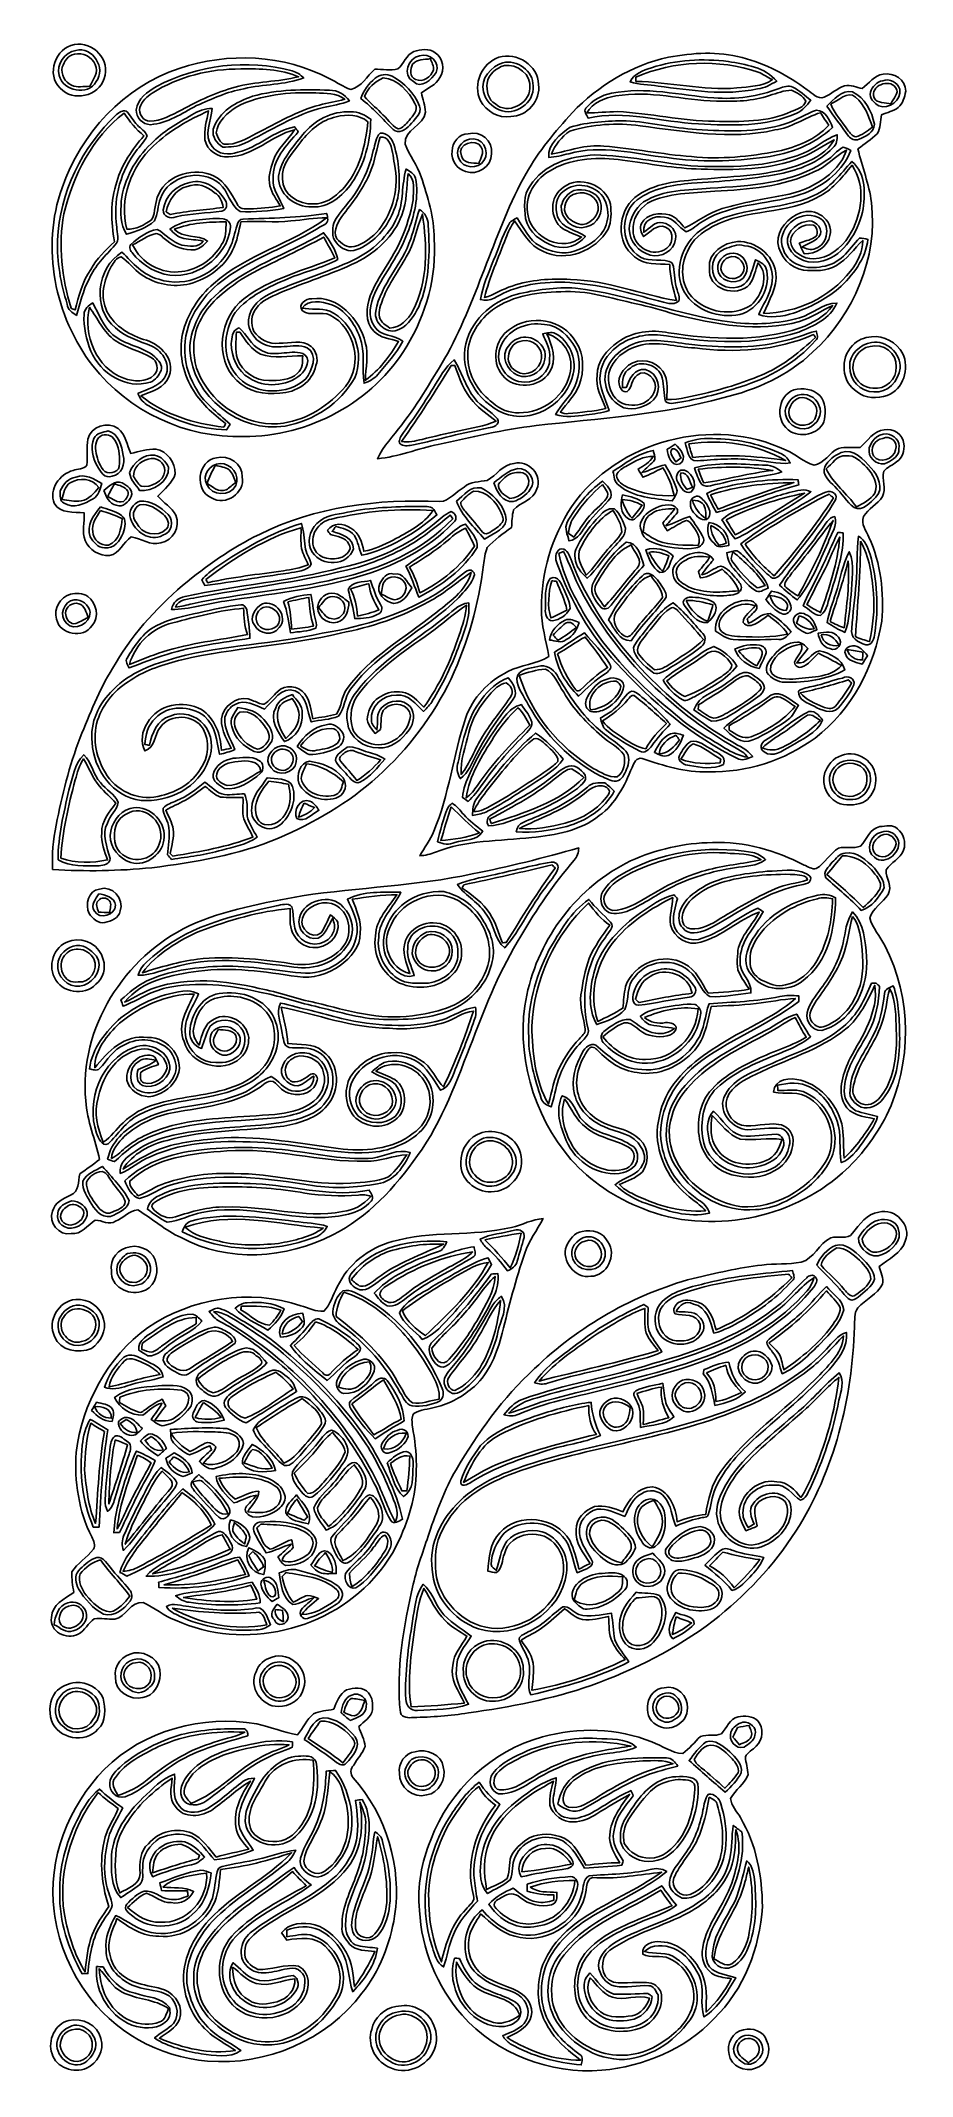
# Model space of a CAD drawing. Header units: centimetres. Extents: x -4.9 to 5, y -11.3 to 11.8.
import ezdxf

# ---------------------------------------------------------------- set-up
doc = ezdxf.new("R2010")
doc.units = ezdxf.units.CM
doc.header["$MEASUREMENT"] = 0
doc.layers.add('Camada 1', color=7, linetype='Continuous')

msp = doc.modelspace()

# ---------------------------------------------------------------- linework, layer by layer
at = {"layer": 'Camada 1', "color": 250}
for points, knots in [([(-4.46997, 11.72708), (-4.26352, 11.77176), (-4.0514, 11.54816), (-4.13464, 11.34375), (-4.13464, 11.34375), (-4.19491, 11.13998), (-4.48602, 11.07829), (-4.63032, 11.23345), (-4.63032, 11.23345), (-4.79192, 11.38719), (-4.68681, 11.69655), (-4.46997, 11.72708), (-4.46997, 11.72708), (-4.46997, 11.72708), (-4.46997, 11.72708), (-4.46997, 11.72708)], [0, 0, 0, 0, 0.2, 0.2, 0.2, 0.2, 0.4, 0.4, 0.4, 0.4, 0.6, 0.6, 0.6, 0.6, 1, 1, 1, 1]), ([(-0.63094, 11.64918), (-0.55321, 11.6742), (-0.45769, 11.68947), (-0.38861, 11.63502), (-0.38861, 11.63502), (-0.29671, 11.57806), (-0.28019, 11.4432), (-0.33605, 11.35556), (-0.33605, 11.35556), (-0.37838, 11.27106), (-0.47468, 11.23754), (-0.54486, 11.18231), (-0.54486, 11.18231), (-0.52897, 11.11008), (-0.50411, 11.0388), (-0.49923, 10.96484), (-0.49923, 10.96484), (-0.51795, 10.80858), (-0.74345, 10.76814), (-0.72913, 10.60213), (-0.72913, 10.60213), (-0.67956, 10.47436), (-0.59254, 10.36405), (-0.54785, 10.23376), (-0.54785, 10.23376), (-0.47311, 10.00638), (-0.40025, 9.77334), (-0.40025, 9.53148), (-0.40025, 9.53148), (-0.3702, 9.10662), (-0.49262, 8.67845), (-0.71025, 8.31527), (-0.71025, 8.31527), (-1.09105, 7.68411), (-1.82071, 7.28741), (-2.55588, 7.29544), (-2.55588, 7.29544), (-3.20781, 7.27073), (-3.85864, 7.58293), (-4.2621, 8.09261), (-4.2621, 8.09261), (-4.69168, 8.65406), (-4.85109, 9.43596), (-4.60939, 10.10803), (-4.60939, 10.10803), (-4.39806, 10.72314), (-3.90836, 11.25202), (-3.28523, 11.45831), (-3.28523, 11.45831), (-2.73212, 11.64384), (-2.09939, 11.61755), (-1.58058, 11.34061), (-1.58058, 11.34061), (-1.49986, 11.30505), (-1.42984, 11.24415), (-1.34376, 11.22133), (-1.34376, 11.22133), (-1.22276, 11.24525), (-1.16045, 11.37271), (-1.07327, 11.44808), (-1.07327, 11.44808), (-0.98672, 11.4539), (-0.89514, 11.4281), (-0.81033, 11.45264), (-0.81033, 11.45264), (-0.74077, 11.50725), (-0.71717, 11.61252), (-0.63094, 11.64918), (-0.63094, 11.64918), (-0.63094, 11.64918), (-0.63094, 11.64918), (-0.63094, 11.64918)], [0, 0, 0, 0, 0.05263158, 0.05263158, 0.05263158, 0.05263158, 0.10526316, 0.10526316, 0.10526316, 0.10526316, 0.15789474, 0.15789474, 0.15789474, 0.15789474, 0.21052632, 0.21052632, 0.21052632, 0.21052632, 0.26315789, 0.26315789, 0.26315789, 0.26315789, 0.31578947, 0.31578947, 0.31578947, 0.31578947, 0.36842105, 0.36842105, 0.36842105, 0.36842105, 0.42105263, 0.42105263, 0.42105263, 0.42105263, 0.47368421, 0.47368421, 0.47368421, 0.47368421, 0.52631579, 0.52631579, 0.52631579, 0.52631579, 0.57894737, 0.57894737, 0.57894737, 0.57894737, 0.63157895, 0.63157895, 0.63157895, 0.63157895, 0.68421053, 0.68421053, 0.68421053, 0.68421053, 0.73684211, 0.73684211, 0.73684211, 0.73684211, 0.78947368, 0.78947368, 0.78947368, 0.78947368, 0.84210526, 0.84210526, 0.84210526, 0.84210526, 0.89473684, 0.89473684, 0.89473684, 0.89473684, 1, 1, 1, 1]), ([(-4.45298, 11.66256), (-4.57524, 11.63722), (-4.68398, 11.50725), (-4.64165, 11.37916), (-4.64165, 11.37916), (-4.60121, 11.20339), (-4.3145, 11.14375), (-4.22433, 11.30882), (-4.22433, 11.30882), (-4.10474, 11.46083), (-4.26556, 11.70851), (-4.45298, 11.66256)], [0, 0, 0, 0, 0.25, 0.25, 0.25, 0.25, 0.5, 0.5, 0.5, 0.5, 1, 1, 1, 1]), ([(-4.46934, 11.61787), (-4.37493, 11.64777), (-4.27469, 11.58719), (-4.23378, 11.50363), (-4.23378, 11.50363), (-4.19302, 11.41221), (-4.25644, 11.33117), (-4.29672, 11.25611), (-4.29672, 11.25611), (-4.36485, 11.2569), (-4.43693, 11.23943), (-4.50128, 11.26823), (-4.50128, 11.26823), (-4.5754, 11.30268), (-4.62717, 11.39143), (-4.6086, 11.47263), (-4.6086, 11.47263), (-4.58217, 11.53384), (-4.54471, 11.61221), (-4.46934, 11.61787)], [0, 0, 0, 0, 0.16666667, 0.16666667, 0.16666667, 0.16666667, 0.33333333, 0.33333333, 0.33333333, 0.33333333, 0.5, 0.5, 0.5, 0.5, 0.66666667, 0.66666667, 0.66666667, 0.66666667, 1, 1, 1, 1]), ([(-3.54141, 11.255), (-3.64227, 11.196), (-3.75368, 11.11448), (-3.77288, 10.9908), (-3.77288, 10.9908), (-3.77257, 10.90378), (-3.69813, 10.82354), (-3.6097, 10.82212), (-3.6097, 10.82212), (-3.41615, 10.83675), (-3.25471, 10.95005), (-3.08853, 11.0377), (-3.08853, 11.0377), (-2.91528, 11.11338), (-2.74156, 11.19395), (-2.55415, 11.22841), (-2.55415, 11.22841), (-2.33023, 11.28191), (-2.09341, 11.26838), (-1.8761, 11.35162), (-1.8761, 11.35162), (-1.91497, 11.38451), (-1.95462, 11.4196), (-2.00671, 11.42967), (-2.00671, 11.42967), (-2.51576, 11.56814), (-3.07532, 11.50017), (-3.54141, 11.255), (-3.54141, 11.255), (-3.54141, 11.255), (-3.54141, 11.255), (-3.54141, 11.255)], [0, 0, 0, 0, 0.11111111, 0.11111111, 0.11111111, 0.11111111, 0.22222222, 0.22222222, 0.22222222, 0.22222222, 0.33333333, 0.33333333, 0.33333333, 0.33333333, 0.44444444, 0.44444444, 0.44444444, 0.44444444, 0.55555556, 0.55555556, 0.55555556, 0.55555556, 0.66666667, 0.66666667, 0.66666667, 0.66666667, 0.77777778, 0.77777778, 0.77777778, 0.77777778, 1, 1, 1, 1]), ([(2.25011, 11.58388), (2.52359, 11.63644), (2.81061, 11.65406), (3.08189, 11.58121), (3.08189, 11.58121), (3.3505, 11.5148), (3.59802, 11.38058), (3.81817, 11.21567), (3.81817, 11.21567), (3.87859, 11.18136), (3.93178, 11.103), (4.0125, 11.13148), (4.0125, 11.13148), (4.09086, 11.17176), (4.15868, 11.23187), (4.24256, 11.26177), (4.24256, 11.26177), (4.30975, 11.27766), (4.37615, 11.24179), (4.44208, 11.23061), (4.44208, 11.23061), (4.51431, 11.29072), (4.57836, 11.37743), (4.67733, 11.39301), (4.67733, 11.39301), (4.79771, 11.41614), (4.93367, 11.33148), (4.93414, 11.1993), (4.93414, 11.1993), (4.91825, 11.13494), (4.90283, 11.06146), (4.84901, 11.01692), (4.84901, 11.01692), (4.7944, 10.97412), (4.72297, 10.96138), (4.66081, 10.93431), (4.66081, 10.93431), (4.64445, 10.86382), (4.65294, 10.78215), (4.61077, 10.71952), (4.61077, 10.71952), (4.54216, 10.65721), (4.46679, 10.60339), (4.3933, 10.54737), (4.3933, 10.54737), (4.43626, 10.34391), (4.52202, 10.15099), (4.54484, 9.94265), (4.54484, 9.94265), (4.6221, 9.31432), (4.34421, 8.6753), (3.88441, 8.25185), (3.88441, 8.25185), (3.60416, 7.98309), (3.23878, 7.82337), (2.86553, 7.73195), (2.86553, 7.73195), (2.17662, 7.5406), (1.46033, 7.49953), (0.75349, 7.41786), (0.75349, 7.41786), (0.37882, 7.37664), (0.01281, 7.28269), (-0.35525, 7.20527), (-0.35525, 7.20527), (-0.58562, 7.15791), (-0.8067, 7.06554), (-1.04195, 7.04398), (-1.04195, 7.04398), (-0.97681, 7.18938), (-0.86005, 7.30032), (-0.76721, 7.4273), (-0.76721, 7.4273), (-0.5724, 7.68033), (-0.41237, 7.95696), (-0.25029, 8.23155), (-0.25029, 8.23155), (-0.07248, 8.55807), (0.05891, 8.90677), (0.19267, 9.25311), (0.19267, 9.25311), (0.33035, 9.59662), (0.45246, 9.9491), (0.64019, 10.26979), (0.64019, 10.26979), (0.78213, 10.52172), (0.96875, 10.74486), (1.16246, 10.95839), (1.16246, 10.95839), (1.45498, 11.26445), (1.83264, 11.49812), (2.25011, 11.58388), (2.25011, 11.58388), (2.25011, 11.58388), (2.25011, 11.58388), (2.25011, 11.58388)], [0, 0, 0, 0, 0.04, 0.04, 0.04, 0.04, 0.08, 0.08, 0.08, 0.08, 0.12, 0.12, 0.12, 0.12, 0.16, 0.16, 0.16, 0.16, 0.2, 0.2, 0.2, 0.2, 0.24, 0.24, 0.24, 0.24, 0.28, 0.28, 0.28, 0.28, 0.32, 0.32, 0.32, 0.32, 0.36, 0.36, 0.36, 0.36, 0.4, 0.4, 0.4, 0.4, 0.44, 0.44, 0.44, 0.44, 0.48, 0.48, 0.48, 0.48, 0.52, 0.52, 0.52, 0.52, 0.56, 0.56, 0.56, 0.56, 0.6, 0.6, 0.6, 0.6, 0.64, 0.64, 0.64, 0.64, 0.68, 0.68, 0.68, 0.68, 0.72, 0.72, 0.72, 0.72, 0.76, 0.76, 0.76, 0.76, 0.8, 0.8, 0.8, 0.8, 0.84, 0.84, 0.84, 0.84, 0.88, 0.88, 0.88, 0.88, 0.92, 0.92, 0.92, 0.92, 1, 1, 1, 1]), ([(-0.56658, 11.60103), (-0.69561, 11.57727), (-0.76831, 11.38089), (-0.63613, 11.30929), (-0.63613, 11.30929), (-0.54738, 11.22291), (-0.42527, 11.33463), (-0.37822, 11.41362), (-0.37822, 11.41362), (-0.32519, 11.52865), (-0.45706, 11.64069), (-0.56658, 11.60103), (-0.56658, 11.60103), (-0.56658, 11.60103), (-0.56658, 11.60103), (-0.56658, 11.60103)], [0, 0, 0, 0, 0.2, 0.2, 0.2, 0.2, 0.4, 0.4, 0.4, 0.4, 0.6, 0.6, 0.6, 0.6, 1, 1, 1, 1]), ([(-0.64416, 11.50599), (-0.59632, 11.56594), (-0.51198, 11.55477), (-0.44368, 11.56877), (-0.44368, 11.56877), (-0.42842, 11.52707), (-0.40167, 11.48506), (-0.40812, 11.43896), (-0.40812, 11.43896), (-0.43708, 11.36185), (-0.52645, 11.2956), (-0.61111, 11.33353), (-0.61111, 11.33353), (-0.6783, 11.36075), (-0.6772, 11.45202), (-0.64416, 11.50599)], [0, 0, 0, 0, 0.2, 0.2, 0.2, 0.2, 0.4, 0.4, 0.4, 0.4, 0.6, 0.6, 0.6, 0.6, 1, 1, 1, 1]), ([(0.33114, 11.58435), (0.53067, 11.64761), (0.7804, 11.4923), (0.78008, 11.27751), (0.78008, 11.27751), (0.80872, 11.09938), (0.64711, 10.9096), (0.4649, 10.91637), (0.4649, 10.91637), (0.32595, 10.88585), (0.18858, 10.97507), (0.12374, 11.09356), (0.12374, 11.09356), (0.0309, 11.27814), (0.13791, 11.51905), (0.33114, 11.58435), (0.33114, 11.58435), (0.33114, 11.58435), (0.33114, 11.58435), (0.33114, 11.58435)], [0, 0, 0, 0, 0.16666667, 0.16666667, 0.16666667, 0.16666667, 0.33333333, 0.33333333, 0.33333333, 0.33333333, 0.5, 0.5, 0.5, 0.5, 0.66666667, 0.66666667, 0.66666667, 0.66666667, 1, 1, 1, 1]), ([(0.37772, 11.52235), (0.24475, 11.48207), (0.11572, 11.34092), (0.15915, 11.19348), (0.15915, 11.19348), (0.17489, 11.10048), (0.25167, 11.02731), (0.33429, 10.98907), (0.33429, 10.98907), (0.50927, 10.90945), (0.74011, 11.06885), (0.71777, 11.26177), (0.71777, 11.26177), (0.72453, 11.42888), (0.53586, 11.56311), (0.37772, 11.52235)], [0, 0, 0, 0, 0.2, 0.2, 0.2, 0.2, 0.4, 0.4, 0.4, 0.4, 0.6, 0.6, 0.6, 0.6, 1, 1, 1, 1]), ([(0.3933, 11.49088), (0.53586, 11.51417), (0.70675, 11.3875), (0.68047, 11.23282), (0.68047, 11.23282), (0.67701, 11.05249), (0.42854, 10.93164), (0.29212, 11.05736), (0.29212, 11.05736), (0.2073, 11.10221), (0.19282, 11.2078), (0.19786, 11.29324), (0.19786, 11.29324), (0.21517, 11.39269), (0.29983, 11.46429), (0.3933, 11.49088)], [0, 0, 0, 0, 0.2, 0.2, 0.2, 0.2, 0.4, 0.4, 0.4, 0.4, 0.6, 0.6, 0.6, 0.6, 1, 1, 1, 1]), ([(2.05672, 11.46665), (1.96482, 11.43534), (1.86096, 11.40056), (1.81533, 11.30725), (1.81533, 11.30725), (1.91729, 11.27263), (2.02634, 11.27373), (2.13225, 11.25909), (2.13225, 11.25909), (2.50392, 11.21094), (2.88425, 11.14832), (3.25672, 11.22574), (3.25672, 11.22574), (3.33665, 11.2336), (3.40385, 11.27877), (3.47434, 11.31275), (3.47434, 11.31275), (3.342, 11.47656), (3.11934, 11.49938), (2.92674, 11.5373), (2.92674, 11.5373), (2.63657, 11.57224), (2.33618, 11.55587), (2.05672, 11.46665), (2.05672, 11.46665), (2.05672, 11.46665), (2.05672, 11.46665), (2.05672, 11.46665)], [0, 0, 0, 0, 0.125, 0.125, 0.125, 0.125, 0.25, 0.25, 0.25, 0.25, 0.375, 0.375, 0.375, 0.375, 0.5, 0.5, 0.5, 0.5, 0.625, 0.625, 0.625, 0.625, 0.75, 0.75, 0.75, 0.75, 1, 1, 1, 1]), ([(1.88142, 11.35823), (2.31415, 11.5491), (2.81691, 11.5672), (3.26427, 11.41614), (3.26427, 11.41614), (3.32076, 11.39411), (3.3708, 11.35949), (3.42478, 11.33117), (3.42478, 11.33117), (3.30801, 11.25044), (3.159, 11.25249), (3.02383, 11.2377), (3.02383, 11.2377), (2.64019, 11.20339), (2.26348, 11.30693), (1.88111, 11.3115), (1.88111, 11.3115), (1.88126, 11.3233), (1.88142, 11.34659), (1.88142, 11.35823)], [0, 0, 0, 0, 0.16666667, 0.16666667, 0.16666667, 0.16666667, 0.33333333, 0.33333333, 0.33333333, 0.33333333, 0.5, 0.5, 0.5, 0.5, 0.66666667, 0.66666667, 0.66666667, 0.66666667, 1, 1, 1, 1]), ([(-3.59035, 11.17868), (-3.2942, 11.36862), (-2.93731, 11.45359), (-2.58767, 11.45233), (-2.58767, 11.45233), (-2.36784, 11.4569), (-2.13936, 11.45107), (-1.93338, 11.36484), (-1.93338, 11.36484), (-2.1691, 11.30205), (-2.41725, 11.31354), (-2.6525, 11.24776), (-2.6525, 11.24776), (-2.86304, 11.18561), (-3.06587, 11.09765), (-3.25628, 10.98876), (-3.25628, 10.98876), (-3.37052, 10.934), (-3.48555, 10.86224), (-3.61678, 10.86256), (-3.61678, 10.86256), (-3.69279, 10.86224), (-3.74849, 10.94564), (-3.7285, 11.01645), (-3.7285, 11.01645), (-3.70962, 11.08774), (-3.64857, 11.13793), (-3.59035, 11.17868)], [0, 0, 0, 0, 0.125, 0.125, 0.125, 0.125, 0.25, 0.25, 0.25, 0.25, 0.375, 0.375, 0.375, 0.375, 0.5, 0.5, 0.5, 0.5, 0.625, 0.625, 0.625, 0.625, 0.75, 0.75, 0.75, 0.75, 1, 1, 1, 1]), ([(-1.0665, 11.34674), (-1.14062, 11.28711), (-1.19947, 11.20685), (-1.22984, 11.11637), (-1.22984, 11.11637), (-1.09435, 11.0144), (-0.98373, 10.88553), (-0.86508, 10.76578), (-0.86508, 10.76578), (-0.8045, 10.71354), (-0.71811, 10.76232), (-0.67767, 10.81567), (-0.67767, 10.81567), (-0.63031, 10.87688), (-0.53621, 10.94265), (-0.56564, 11.03203), (-0.56564, 11.03203), (-0.6215, 11.17822), (-0.73936, 11.29545), (-0.87563, 11.36893), (-0.87563, 11.36893), (-0.93511, 11.40308), (-1.0152, 11.3908), (-1.0665, 11.34674), (-1.0665, 11.34674), (-1.0665, 11.34674), (-1.0665, 11.34674), (-1.0665, 11.34674)], [0, 0, 0, 0, 0.125, 0.125, 0.125, 0.125, 0.25, 0.25, 0.25, 0.25, 0.375, 0.375, 0.375, 0.375, 0.5, 0.5, 0.5, 0.5, 0.625, 0.625, 0.625, 0.625, 0.75, 0.75, 0.75, 0.75, 1, 1, 1, 1]), ([(-0.97697, 11.35052), (-0.81599, 11.34061), (-0.68711, 11.1971), (-0.61772, 11.06067), (-0.61772, 11.06067), (-0.57083, 10.98294), (-0.6429, 10.92424), (-0.68428, 10.87011), (-0.68428, 10.87011), (-0.71922, 10.83219), (-0.75336, 10.78372), (-0.80765, 10.77428), (-0.80765, 10.77428), (-0.88774, 10.81692), (-0.93731, 10.89812), (-1.00387, 10.95744), (-1.00387, 10.95744), (-1.06178, 11.02149), (-1.13558, 11.07011), (-1.18767, 11.13919), (-1.18767, 11.13919), (-1.15431, 11.2336), (-1.06808, 11.31134), (-0.97697, 11.35052)], [0, 0, 0, 0, 0.14285714, 0.14285714, 0.14285714, 0.14285714, 0.28571429, 0.28571429, 0.28571429, 0.28571429, 0.42857143, 0.42857143, 0.42857143, 0.42857143, 0.57142857, 0.57142857, 0.57142857, 0.57142857, 0.71428571, 0.71428571, 0.71428571, 0.71428571, 1, 1, 1, 1]), ([(4.67308, 11.31889), (4.60589, 11.30992), (4.55617, 11.2495), (4.53351, 11.18955), (4.53351, 11.18955), (4.51541, 11.12283), (4.5771, 11.06539), (4.62934, 11.03533), (4.62934, 11.03533), (4.74201, 10.99001), (4.89275, 11.09938), (4.86522, 11.22464), (4.86522, 11.22464), (4.84193, 11.3019), (4.75066, 11.34863), (4.67308, 11.31889), (4.67308, 11.31889), (4.67308, 11.31889), (4.67308, 11.31889), (4.67308, 11.31889)], [0, 0, 0, 0, 0.16666667, 0.16666667, 0.16666667, 0.16666667, 0.33333333, 0.33333333, 0.33333333, 0.33333333, 0.5, 0.5, 0.5, 0.5, 0.66666667, 0.66666667, 0.66666667, 0.66666667, 1, 1, 1, 1]), ([(4.576, 11.12644), (4.52549, 11.25988), (4.74389, 11.34926), (4.81958, 11.24163), (4.81958, 11.24163), (4.86931, 11.17822), (4.78733, 11.1137), (4.76451, 11.05784), (4.76451, 11.05784), (4.70408, 11.07436), (4.61203, 11.05941), (4.576, 11.12644)], [0, 0, 0, 0, 0.25, 0.25, 0.25, 0.25, 0.5, 0.5, 0.5, 0.5, 1, 1, 1, 1]), ([(-2.4547, 11.14297), (-2.6385, 11.07845), (-2.84007, 10.97129), (-2.89892, 10.77113), (-2.89892, 10.77113), (-2.9156, 10.68475), (-2.86241, 10.60858), (-2.79019, 10.5683), (-2.79019, 10.5683), (-2.70883, 10.56862), (-2.62418, 10.57318), (-2.54959, 10.6089), (-2.54959, 10.6089), (-2.2547, 10.75131), (-1.97539, 10.9395), (-1.65297, 11.01614), (-1.65297, 11.01614), (-1.55478, 11.03958), (-1.45297, 11.05139), (-1.35918, 11.09057), (-1.35918, 11.09057), (-1.41017, 11.16516), (-1.49199, 11.21409), (-1.58484, 11.21142), (-1.58484, 11.21142), (-1.87516, 11.22306), (-2.17272, 11.22291), (-2.4547, 11.14297), (-2.4547, 11.14297), (-2.4547, 11.14297), (-2.4547, 11.14297), (-2.4547, 11.14297)], [0, 0, 0, 0, 0.11111111, 0.11111111, 0.11111111, 0.11111111, 0.22222222, 0.22222222, 0.22222222, 0.22222222, 0.33333333, 0.33333333, 0.33333333, 0.33333333, 0.44444444, 0.44444444, 0.44444444, 0.44444444, 0.55555556, 0.55555556, 0.55555556, 0.55555556, 0.66666667, 0.66666667, 0.66666667, 0.66666667, 0.77777778, 0.77777778, 0.77777778, 0.77777778, 1, 1, 1, 1]), ([(-2.63441, 11.02495), (-2.35809, 11.16201), (-2.04243, 11.19238), (-1.7381, 11.18231), (-1.7381, 11.18231), (-1.62779, 11.17397), (-1.50427, 11.18309), (-1.41284, 11.11008), (-1.41284, 11.11008), (-1.50663, 11.0827), (-1.60419, 11.07232), (-1.69782, 11.04446), (-1.69782, 11.04446), (-1.95195, 10.97649), (-2.1787, 10.83943), (-2.41269, 10.72377), (-2.41269, 10.72377), (-2.52488, 10.66492), (-2.64148, 10.58797), (-2.77476, 10.60245), (-2.77476, 10.60245), (-2.82748, 10.61976), (-2.84998, 10.68097), (-2.86682, 10.72865), (-2.86682, 10.72865), (-2.85093, 10.86004), (-2.74031, 10.9576), (-2.63441, 11.02495)], [0, 0, 0, 0, 0.125, 0.125, 0.125, 0.125, 0.25, 0.25, 0.25, 0.25, 0.375, 0.375, 0.375, 0.375, 0.5, 0.5, 0.5, 0.5, 0.625, 0.625, 0.625, 0.625, 0.75, 0.75, 0.75, 0.75, 1, 1, 1, 1]), ([(3.50188, 11.23172), (3.26789, 11.14077), (3.01328, 11.10473), (2.76309, 11.12519), (2.76309, 11.12519), (2.37867, 11.15351), (1.99188, 11.25768), (1.60667, 11.17664), (1.60667, 11.17664), (1.49401, 11.15792), (1.38858, 11.09576), (1.31619, 11.00811), (1.31619, 11.00811), (1.28441, 10.97192), (1.32752, 10.93258), (1.34011, 10.89733), (1.34011, 10.89733), (1.75742, 10.98955), (2.17221, 10.85028), (2.58874, 10.83203), (2.58874, 10.83203), (2.96104, 10.81016), (3.35412, 10.79615), (3.70156, 10.95319), (3.70156, 10.95319), (3.76938, 10.98136), (3.81486, 11.0421), (3.85939, 11.09812), (3.85939, 11.09812), (3.79472, 11.15005), (3.73256, 11.20764), (3.65782, 11.24509), (3.65782, 11.24509), (3.60731, 11.27137), (3.55113, 11.24966), (3.50188, 11.23172), (3.50188, 11.23172), (3.50188, 11.23172), (3.50188, 11.23172), (3.50188, 11.23172)], [0, 0, 0, 0, 0.09090909, 0.09090909, 0.09090909, 0.09090909, 0.18181818, 0.18181818, 0.18181818, 0.18181818, 0.27272727, 0.27272727, 0.27272727, 0.27272727, 0.36363636, 0.36363636, 0.36363636, 0.36363636, 0.45454545, 0.45454545, 0.45454545, 0.45454545, 0.54545455, 0.54545455, 0.54545455, 0.54545455, 0.63636364, 0.63636364, 0.63636364, 0.63636364, 0.72727273, 0.72727273, 0.72727273, 0.72727273, 0.81818182, 0.81818182, 0.81818182, 0.81818182, 1, 1, 1, 1]), ([(3.39409, 11.15256), (3.47529, 11.17759), (3.55522, 11.21173), (3.64193, 11.21204), (3.64193, 11.21204), (3.70377, 11.18624), (3.76844, 11.14784), (3.80227, 11.08742), (3.80227, 11.08742), (3.78733, 11.01394), (3.69543, 10.99804), (3.63894, 10.96925), (3.63894, 10.96925), (3.36734, 10.84808), (3.06285, 10.85721), (2.7719, 10.85988), (2.7719, 10.85988), (2.4018, 10.8613), (2.04019, 10.95383), (1.67119, 10.96972), (1.67119, 10.96972), (1.55569, 10.96925), (1.44066, 10.95446), (1.32532, 10.95477), (1.32532, 10.95477), (1.39456, 11.06917), (1.52642, 11.12849), (1.65482, 11.14643), (1.65482, 11.14643), (2.03516, 11.21787), (2.4136, 11.09592), (2.79377, 11.08899), (2.79377, 11.08899), (2.99519, 11.08254), (3.20148, 11.08538), (3.39409, 11.15256)], [0, 0, 0, 0, 0.1, 0.1, 0.1, 0.1, 0.2, 0.2, 0.2, 0.2, 0.3, 0.3, 0.3, 0.3, 0.4, 0.4, 0.4, 0.4, 0.5, 0.5, 0.5, 0.5, 0.6, 0.6, 0.6, 0.6, 0.7, 0.7, 0.7, 0.7, 0.8, 0.8, 0.8, 0.8, 1, 1, 1, 1]), ([(4.04256, 11.03109), (4.12328, 10.91779), (4.20259, 10.80339), (4.28709, 10.69277), (4.28709, 10.69277), (4.31416, 10.65784), (4.36262, 10.63706), (4.40526, 10.65673), (4.40526, 10.65673), (4.47875, 10.68884), (4.57725, 10.73242), (4.57883, 10.82652), (4.57883, 10.82652), (4.55066, 10.97381), (4.47277, 11.12755), (4.33052, 11.19379), (4.33052, 11.19379), (4.20573, 11.21378), (4.11982, 11.11118), (4.04256, 11.03109), (4.04256, 11.03109), (4.04256, 11.03109), (4.04256, 11.03109), (4.04256, 11.03109)], [0, 0, 0, 0, 0.14285714, 0.14285714, 0.14285714, 0.14285714, 0.28571429, 0.28571429, 0.28571429, 0.28571429, 0.42857143, 0.42857143, 0.42857143, 0.42857143, 0.57142857, 0.57142857, 0.57142857, 0.57142857, 0.71428571, 0.71428571, 0.71428571, 0.71428571, 1, 1, 1, 1]), ([(4.08457, 11.05673), (4.17033, 11.08632), (4.27245, 11.21267), (4.36545, 11.13416), (4.36545, 11.13416), (4.46978, 11.05091), (4.51683, 10.91511), (4.55601, 10.79238), (4.55601, 10.79238), (4.49464, 10.7554), (4.44051, 10.69812), (4.3675, 10.68459), (4.3675, 10.68459), (4.3269, 10.6923), (4.30172, 10.73226), (4.27654, 10.76185), (4.27654, 10.76185), (4.21109, 10.85909), (4.12816, 10.94643), (4.08457, 11.05673)], [0, 0, 0, 0, 0.16666667, 0.16666667, 0.16666667, 0.16666667, 0.33333333, 0.33333333, 0.33333333, 0.33333333, 0.5, 0.5, 0.5, 0.5, 0.66666667, 0.66666667, 0.66666667, 0.66666667, 1, 1, 1, 1]), ([(-3.99224, 10.93636), (-4.38547, 10.57113), (-4.63708, 10.05248), (-4.66257, 9.5148), (-4.66257, 9.5148), (-4.66478, 9.27027), (-4.62843, 9.02479), (-4.55069, 8.79269), (-4.55069, 8.79269), (-4.54629, 8.7299), (-4.49389, 8.69591), (-4.44762, 8.66523), (-4.44762, 8.66523), (-4.39743, 8.80134), (-4.37681, 8.94784), (-4.30412, 9.07561), (-4.30412, 9.07561), (-4.23881, 9.22621), (-4.11922, 9.34013), (-4.01143, 9.46004), (-4.01143, 9.46004), (-3.94991, 9.51196), (-3.99397, 9.59914), (-3.99113, 9.66397), (-3.99113, 9.66397), (-4.03346, 9.95115), (-3.9636, 10.2517), (-3.79617, 10.48884), (-3.79617, 10.48884), (-3.75179, 10.56059), (-3.6835, 10.6163), (-3.64872, 10.69403), (-3.64872, 10.69403), (-3.66414, 10.74973), (-3.72158, 10.77695), (-3.75809, 10.81677), (-3.75809, 10.81677), (-3.80876, 10.8624), (-3.83189, 10.93101), (-3.88287, 10.97617), (-3.88287, 10.97617), (-3.92394, 10.98671), (-3.96234, 10.96169), (-3.99224, 10.93636), (-3.99224, 10.93636), (-3.99224, 10.93636), (-3.99224, 10.93636), (-3.99224, 10.93636)], [0, 0, 0, 0, 0.07692308, 0.07692308, 0.07692308, 0.07692308, 0.15384615, 0.15384615, 0.15384615, 0.15384615, 0.23076923, 0.23076923, 0.23076923, 0.23076923, 0.30769231, 0.30769231, 0.30769231, 0.30769231, 0.38461538, 0.38461538, 0.38461538, 0.38461538, 0.46153846, 0.46153846, 0.46153846, 0.46153846, 0.53846154, 0.53846154, 0.53846154, 0.53846154, 0.61538462, 0.61538462, 0.61538462, 0.61538462, 0.69230769, 0.69230769, 0.69230769, 0.69230769, 0.76923077, 0.76923077, 0.76923077, 0.76923077, 0.84615385, 0.84615385, 0.84615385, 0.84615385, 1, 1, 1, 1]), ([(-4.58783, 9.81346), (-4.48649, 10.24949), (-4.26682, 10.67451), (-3.90868, 10.95319), (-3.90868, 10.95319), (-3.84699, 10.85673), (-3.77162, 10.77019), (-3.68429, 10.69623), (-3.68429, 10.69623), (-3.81411, 10.54218), (-3.9348, 10.37397), (-3.9894, 10.17727), (-3.9894, 10.17727), (-4.06556, 9.95901), (-4.05675, 9.72329), (-4.01788, 9.49875), (-4.01788, 9.49875), (-4.11529, 9.40119), (-4.22009, 9.3074), (-4.28586, 9.18419), (-4.28586, 9.18419), (-4.37902, 9.04682), (-4.42213, 8.88506), (-4.4632, 8.72644), (-4.4632, 8.72644), (-4.47799, 8.73274), (-4.49279, 8.73887), (-4.50758, 8.74501), (-4.50758, 8.74501), (-4.60939, 9.08993), (-4.65832, 9.45736), (-4.58783, 9.81346)], [0, 0, 0, 0, 0.11111111, 0.11111111, 0.11111111, 0.11111111, 0.22222222, 0.22222222, 0.22222222, 0.22222222, 0.33333333, 0.33333333, 0.33333333, 0.33333333, 0.44444444, 0.44444444, 0.44444444, 0.44444444, 0.55555556, 0.55555556, 0.55555556, 0.55555556, 0.66666667, 0.66666667, 0.66666667, 0.66666667, 0.77777778, 0.77777778, 0.77777778, 0.77777778, 1, 1, 1, 1]), ([(-3.57618, 10.58278), (-3.39554, 10.75162), (-3.17839, 10.87892), (-2.95242, 10.97711), (-2.95242, 10.97711), (-2.97508, 10.86964), (-3.00435, 10.76122), (-2.99412, 10.65028), (-2.99412, 10.65028), (-2.96926, 10.53242), (-2.8492, 10.44619), (-2.7285, 10.46004), (-2.7285, 10.46004), (-2.44416, 10.45941), (-2.24573, 10.70142), (-1.9798, 10.76389), (-1.9798, 10.76389), (-2.05753, 10.64367), (-2.1724, 10.54784), (-2.22354, 10.41094), (-2.22354, 10.41094), (-2.25313, 10.32141), (-2.28145, 10.22369), (-2.25753, 10.12943), (-2.25753, 10.12943), (-2.23912, 10.04509), (-2.18295, 9.9768), (-2.14156, 9.90284), (-2.14156, 9.90284), (-2.25596, 9.88175), (-2.3724, 9.87546), (-2.48822, 9.86854), (-2.48822, 9.86854), (-2.5403, 9.86791), (-2.60875, 9.86806), (-2.62968, 9.92739), (-2.62968, 9.92739), (-2.69955, 10.04257), (-2.75982, 10.17475), (-2.88728, 10.23832), (-2.88728, 10.23832), (-3.1049, 10.348), (-3.41285, 10.26491), (-3.51592, 10.03502), (-3.51592, 10.03502), (-3.56721, 9.94784), (-3.54707, 9.83691), (-3.59365, 9.7502), (-3.59365, 9.7502), (-3.67249, 9.68915), (-3.77414, 9.63345), (-3.87626, 9.64005), (-3.87626, 9.64005), (-3.96816, 9.97648), (-3.82827, 10.35099), (-3.57618, 10.58278)], [0, 0, 0, 0, 0.06666667, 0.06666667, 0.06666667, 0.06666667, 0.13333333, 0.13333333, 0.13333333, 0.13333333, 0.2, 0.2, 0.2, 0.2, 0.26666667, 0.26666667, 0.26666667, 0.26666667, 0.33333333, 0.33333333, 0.33333333, 0.33333333, 0.4, 0.4, 0.4, 0.4, 0.46666667, 0.46666667, 0.46666667, 0.46666667, 0.53333333, 0.53333333, 0.53333333, 0.53333333, 0.6, 0.6, 0.6, 0.6, 0.66666667, 0.66666667, 0.66666667, 0.66666667, 0.73333333, 0.73333333, 0.73333333, 0.73333333, 0.8, 0.8, 0.8, 0.8, 0.86666667, 0.86666667, 0.86666667, 0.86666667, 1, 1, 1, 1]), ([(-3.13999, 10.93431), (-3.29923, 10.83392), (-3.47201, 10.748), (-3.60057, 10.60717), (-3.60057, 10.60717), (-3.78216, 10.43612), (-3.9101, 10.20465), (-3.94031, 9.95571), (-3.94031, 9.95571), (-3.94471, 9.8303), (-3.95636, 9.69072), (-3.87941, 9.58325), (-3.87941, 9.58325), (-3.76863, 9.61645), (-3.64888, 9.65044), (-3.5647, 9.73399), (-3.5647, 9.73399), (-3.52127, 9.81031), (-3.53275, 9.90614), (-3.49719, 9.98687), (-3.49719, 9.98687), (-3.40545, 10.24666), (-3.03314, 10.33462), (-2.82874, 10.15524), (-2.82874, 10.15524), (-2.7285, 10.06838), (-2.70994, 9.91196), (-2.59664, 9.83848), (-2.59664, 9.83848), (-2.43173, 9.83329), (-2.26556, 9.84383), (-2.10285, 9.87215), (-2.10285, 9.87215), (-2.1381, 9.98655), (-2.23409, 10.08081), (-2.22213, 10.20764), (-2.22213, 10.20764), (-2.2344, 10.42668), (-2.06965, 10.5886), (-1.93794, 10.74076), (-1.93794, 10.74076), (-1.95179, 10.7598), (-1.96564, 10.77868), (-1.97933, 10.79773), (-1.97933, 10.79773), (-2.21426, 10.75209), (-2.3894, 10.56688), (-2.61993, 10.50945), (-2.61993, 10.50945), (-2.71765, 10.47467), (-2.84731, 10.48411), (-2.91214, 10.57475), (-2.91214, 10.57475), (-3.01552, 10.69796), (-2.92158, 10.86712), (-2.91182, 11.00607), (-2.91182, 11.00607), (-2.99333, 11.00575), (-3.07217, 10.97853), (-3.13999, 10.93431), (-3.13999, 10.93431), (-3.13999, 10.93431), (-3.13999, 10.93431), (-3.13999, 10.93431)], [0, 0, 0, 0, 0.05882353, 0.05882353, 0.05882353, 0.05882353, 0.11764706, 0.11764706, 0.11764706, 0.11764706, 0.17647059, 0.17647059, 0.17647059, 0.17647059, 0.23529412, 0.23529412, 0.23529412, 0.23529412, 0.29411765, 0.29411765, 0.29411765, 0.29411765, 0.35294118, 0.35294118, 0.35294118, 0.35294118, 0.41176471, 0.41176471, 0.41176471, 0.41176471, 0.47058824, 0.47058824, 0.47058824, 0.47058824, 0.52941176, 0.52941176, 0.52941176, 0.52941176, 0.58823529, 0.58823529, 0.58823529, 0.58823529, 0.64705882, 0.64705882, 0.64705882, 0.64705882, 0.70588235, 0.70588235, 0.70588235, 0.70588235, 0.76470588, 0.76470588, 0.76470588, 0.76470588, 0.82352941, 0.82352941, 0.82352941, 0.82352941, 0.88235294, 0.88235294, 0.88235294, 0.88235294, 1, 1, 1, 1]), ([(-1.88932, 10.70599), (-2.00104, 10.56484), (-2.13495, 10.42385), (-2.16123, 10.23785), (-2.16123, 10.23785), (-2.17036, 10.041), (-1.97272, 9.88348), (-1.78484, 9.89198), (-1.78484, 9.89198), (-1.59239, 9.87751), (-1.43613, 10.01724), (-1.33165, 10.16264), (-1.33165, 10.16264), (-1.18845, 10.37412), (-1.12047, 10.63187), (-1.11796, 10.88585), (-1.11796, 10.88585), (-1.18908, 10.92345), (-1.2569, 10.98183), (-1.34424, 10.96594), (-1.34424, 10.96594), (-1.55604, 10.98058), (-1.75997, 10.86932), (-1.88932, 10.70599), (-1.88932, 10.70599), (-1.88932, 10.70599), (-1.88932, 10.70599), (-1.88932, 10.70599)], [0, 0, 0, 0, 0.125, 0.125, 0.125, 0.125, 0.25, 0.25, 0.25, 0.25, 0.375, 0.375, 0.375, 0.375, 0.5, 0.5, 0.5, 0.5, 0.625, 0.625, 0.625, 0.625, 0.75, 0.75, 0.75, 0.75, 1, 1, 1, 1]), ([(-1.50914, 10.91055), (-1.38814, 10.94391), (-1.25108, 10.93699), (-1.151, 10.85532), (-1.151, 10.85532), (-1.17712, 10.58388), (-1.24416, 10.29922), (-1.4355, 10.09418), (-1.4355, 10.09418), (-1.5241, 10.00528), (-1.63645, 9.91779), (-1.76988, 9.92613), (-1.76988, 9.92613), (-1.92897, 9.91369), (-2.12095, 10.03486), (-2.11513, 10.20827), (-2.11513, 10.20827), (-2.13495, 10.379), (-1.99522, 10.50174), (-1.90694, 10.62888), (-1.90694, 10.62888), (-1.8097, 10.76216), (-1.67374, 10.87499), (-1.50914, 10.91055)], [0, 0, 0, 0, 0.14285714, 0.14285714, 0.14285714, 0.14285714, 0.28571429, 0.28571429, 0.28571429, 0.28571429, 0.42857143, 0.42857143, 0.42857143, 0.42857143, 0.57142857, 0.57142857, 0.57142857, 0.57142857, 0.71428571, 0.71428571, 0.71428571, 0.71428571, 1, 1, 1, 1]), ([(3.57033, 10.83219), (3.24743, 10.73085), (2.90204, 10.7458), (2.56859, 10.76798), (2.56859, 10.76798), (2.30062, 10.78372), (2.03893, 10.8506), (1.77127, 10.86681), (1.77127, 10.86681), (1.56025, 10.86319), (1.34231, 10.85548), (1.13932, 10.79316), (1.13932, 10.79316), (1.02981, 10.71433), (0.88173, 10.60512), (0.89574, 10.45154), (0.89574, 10.45154), (0.973, 10.45422), (1.04759, 10.47467), (1.12202, 10.49403), (1.12202, 10.49403), (1.48897, 10.5993), (1.86757, 10.49072), (2.23594, 10.44966), (2.23594, 10.44966), (2.60416, 10.3971), (2.97945, 10.4026), (3.3472, 10.45548), (3.3472, 10.45548), (3.62351, 10.49544), (3.89952, 10.59694), (4.10519, 10.79128), (4.10519, 10.79128), (4.07277, 10.872), (4.02462, 10.98372), (3.92265, 10.98624), (3.92265, 10.98624), (3.80117, 10.94564), (3.69369, 10.86932), (3.57033, 10.83219), (3.57033, 10.83219), (3.57033, 10.83219), (3.57033, 10.83219), (3.57033, 10.83219)], [0, 0, 0, 0, 0.08333333, 0.08333333, 0.08333333, 0.08333333, 0.16666667, 0.16666667, 0.16666667, 0.16666667, 0.25, 0.25, 0.25, 0.25, 0.33333333, 0.33333333, 0.33333333, 0.33333333, 0.41666667, 0.41666667, 0.41666667, 0.41666667, 0.5, 0.5, 0.5, 0.5, 0.58333333, 0.58333333, 0.58333333, 0.58333333, 0.66666667, 0.66666667, 0.66666667, 0.66666667, 0.75, 0.75, 0.75, 0.75, 0.83333333, 0.83333333, 0.83333333, 0.83333333, 1, 1, 1, 1]), ([(3.45294, 10.76185), (3.63957, 10.7853), (3.79236, 10.90378), (3.96876, 10.95744), (3.96876, 10.95744), (4.00007, 10.90977), (4.03138, 10.8624), (4.06348, 10.81504), (4.06348, 10.81504), (3.91195, 10.65264), (3.69873, 10.56956), (3.48677, 10.52204), (3.48677, 10.52204), (3.16561, 10.4624), (2.83689, 10.42573), (2.51084, 10.46051), (2.51084, 10.46051), (2.17835, 10.486), (1.85089, 10.55461), (1.51871, 10.58042), (1.51871, 10.58042), (1.31493, 10.60276), (1.12265, 10.52283), (0.92516, 10.48931), (0.92516, 10.48931), (0.96655, 10.59348), (1.04192, 10.68553), (1.13319, 10.74973), (1.13319, 10.74973), (1.38937, 10.82668), (1.66427, 10.84729), (1.92941, 10.80843), (1.92941, 10.80843), (2.43327, 10.74816), (2.94908, 10.64698), (3.45294, 10.76185)], [0, 0, 0, 0, 0.1, 0.1, 0.1, 0.1, 0.2, 0.2, 0.2, 0.2, 0.3, 0.3, 0.3, 0.3, 0.4, 0.4, 0.4, 0.4, 0.5, 0.5, 0.5, 0.5, 0.6, 0.6, 0.6, 0.6, 0.7, 0.7, 0.7, 0.7, 0.8, 0.8, 0.8, 0.8, 1, 1, 1, 1]), ([(-1.01048, 10.68223), (-0.97334, 10.6838), (-0.93574, 10.66932), (-0.91591, 10.6366), (-0.91591, 10.6366), (-0.86681, 10.55886), (-0.86681, 10.46193), (-0.84903, 10.37444), (-0.84903, 10.37444), (-0.79553, 10.1181), (-0.86445, 9.8421), (-1.02386, 9.63581), (-1.02386, 9.63581), (-1.09813, 9.548), (-1.19412, 9.47404), (-1.30679, 9.44383), (-1.30679, 9.44383), (-1.38263, 9.42227), (-1.45407, 9.4786), (-1.50191, 9.53101), (-1.50191, 9.53101), (-1.55383, 9.63234), (-1.47909, 9.73494), (-1.42323, 9.81425), (-1.42323, 9.81425), (-1.30789, 9.96059), (-1.19176, 10.11086), (-1.12409, 10.28616), (-1.12409, 10.28616), (-1.06744, 10.41236), (-1.05391, 10.55193), (-1.01048, 10.68223)], [0, 0, 0, 0, 0.11111111, 0.11111111, 0.11111111, 0.11111111, 0.22222222, 0.22222222, 0.22222222, 0.22222222, 0.33333333, 0.33333333, 0.33333333, 0.33333333, 0.44444444, 0.44444444, 0.44444444, 0.44444444, 0.55555556, 0.55555556, 0.55555556, 0.55555556, 0.66666667, 0.66666667, 0.66666667, 0.66666667, 0.77777778, 0.77777778, 0.77777778, 0.77777778, 1, 1, 1, 1]), ([(-1.0097, 10.72487), (-1.06871, 10.67924), (-1.06351, 10.59411), (-1.08869, 10.53022), (-1.08869, 10.53022), (-1.11985, 10.396), (-1.16658, 10.26523), (-1.23362, 10.14438), (-1.23362, 10.14438), (-1.30631, 10.00307), (-1.42118, 9.89057), (-1.51025, 9.76028), (-1.51025, 9.76028), (-1.55336, 9.69623), (-1.55368, 9.61267), (-1.54077, 9.53903), (-1.54077, 9.53903), (-1.50553, 9.46255), (-1.42858, 9.40071), (-1.34298, 9.39505), (-1.34298, 9.39505), (-1.24762, 9.40009), (-1.16705, 9.46145), (-1.09388, 9.51653), (-1.09388, 9.51653), (-0.94691, 9.63407), (-0.85958, 9.81063), (-0.81237, 9.98954), (-0.81237, 9.98954), (-0.77586, 10.19269), (-0.7979, 10.40481), (-0.85659, 10.60166), (-0.85659, 10.60166), (-0.87846, 10.66445), (-0.93621, 10.73604), (-1.0097, 10.72487), (-1.0097, 10.72487), (-1.0097, 10.72487), (-1.0097, 10.72487), (-1.0097, 10.72487)], [0, 0, 0, 0, 0.09090909, 0.09090909, 0.09090909, 0.09090909, 0.18181818, 0.18181818, 0.18181818, 0.18181818, 0.27272727, 0.27272727, 0.27272727, 0.27272727, 0.36363636, 0.36363636, 0.36363636, 0.36363636, 0.45454545, 0.45454545, 0.45454545, 0.45454545, 0.54545455, 0.54545455, 0.54545455, 0.54545455, 0.63636364, 0.63636364, 0.63636364, 0.63636364, 0.72727273, 0.72727273, 0.72727273, 0.72727273, 0.81818182, 0.81818182, 0.81818182, 0.81818182, 1, 1, 1, 1]), ([(-0.01567, 10.72015), (0.12327, 10.75996), (0.2715, 10.63738), (0.24727, 10.49057), (0.24727, 10.49057), (0.25026, 10.34674), (0.08535, 10.24163), (-0.04478, 10.29387), (-0.04478, 10.29387), (-0.14455, 10.31684), (-0.21111, 10.42227), (-0.19805, 10.52283), (-0.19805, 10.52283), (-0.19836, 10.61991), (-0.11685, 10.71968), (-0.01567, 10.72015), (-0.01567, 10.72015), (-0.01567, 10.72015), (-0.01567, 10.72015), (-0.01567, 10.72015)], [0, 0, 0, 0, 0.16666667, 0.16666667, 0.16666667, 0.16666667, 0.33333333, 0.33333333, 0.33333333, 0.33333333, 0.5, 0.5, 0.5, 0.5, 0.66666667, 0.66666667, 0.66666667, 0.66666667, 1, 1, 1, 1]), ([(-0.00088, 10.65673), (-0.09545, 10.64493), (-0.16705, 10.52896), (-0.12283, 10.43864), (-0.12283, 10.43864), (-0.07987, 10.32471), (0.09998, 10.31496), (0.16104, 10.41755), (0.16104, 10.41755), (0.24035, 10.52109), (0.13193, 10.70048), (-0.00088, 10.65673)], [0, 0, 0, 0, 0.25, 0.25, 0.25, 0.25, 0.5, 0.5, 0.5, 0.5, 1, 1, 1, 1]), ([(-0.09199, 10.46948), (-0.15147, 10.60449), (0.07481, 10.67924), (0.13208, 10.5661), (0.13208, 10.5661), (0.16843, 10.50677), (0.12422, 10.44163), (0.10533, 10.38451), (0.10533, 10.38451), (0.03846, 10.38923), (-0.07563, 10.37979), (-0.09199, 10.46948)], [0, 0, 0, 0, 0.25, 0.25, 0.25, 0.25, 0.5, 0.5, 0.5, 0.5, 1, 1, 1, 1]), ([(3.77568, 10.50032), (3.37458, 10.33478), (2.92737, 10.33699), (2.50141, 10.35634), (2.50141, 10.35634), (2.1387, 10.39316), (1.78024, 10.47405), (1.41439, 10.48097), (1.41439, 10.48097), (1.14105, 10.46508), (0.83563, 10.37648), (0.68456, 10.1299), (0.68456, 10.1299), (0.60337, 10.02605), (0.62036, 9.8838), (0.63358, 9.76201), (0.63358, 9.76201), (0.66379, 9.60103), (0.81737, 9.49654), (0.96261, 9.4454), (0.96261, 9.4454), (1.09275, 9.40748), (1.22745, 9.45721), (1.31116, 9.55854), (1.31116, 9.55854), (1.20573, 9.6325), (1.04774, 9.64761), (0.99566, 9.77884), (0.99566, 9.77884), (0.96513, 9.87955), (0.97032, 10.0133), (1.06899, 10.07499), (1.06899, 10.07499), (1.20101, 10.18136), (1.41155, 10.14312), (1.50864, 10.0078), (1.50864, 10.0078), (1.55947, 9.92188), (1.58291, 9.81582), (1.55301, 9.71826), (1.55301, 9.71826), (1.51147, 9.55146), (1.35065, 9.4443), (1.19519, 9.396), (1.19519, 9.396), (1.06254, 9.34171), (0.91462, 9.38592), (0.79409, 9.44997), (0.79409, 9.44997), (0.6726, 9.5203), (0.61297, 9.65563), (0.53649, 9.76704), (0.53649, 9.76704), (0.4992, 9.74674), (0.45624, 9.72849), (0.43846, 9.68632), (0.43846, 9.68632), (0.36812, 9.5598), (0.33004, 9.41912), (0.27024, 9.28773), (0.27024, 9.28773), (0.21501, 9.14217), (0.14861, 8.99898), (0.12327, 8.84414), (0.12327, 8.84414), (0.23248, 8.80779), (0.32532, 8.89229), (0.41926, 8.93132), (0.41926, 8.93132), (0.69636, 9.04981), (1.00683, 9.06082), (1.30172, 9.01724), (1.30172, 9.01724), (1.62792, 8.98797), (1.93681, 8.872), (2.25451, 8.80119), (2.25451, 8.80119), (2.29307, 8.79237), (2.33697, 8.79977), (2.36686, 8.82699), (2.36686, 8.82699), (2.38355, 8.87042), (2.35711, 8.91417), (2.34688, 8.95571), (2.34688, 8.95571), (2.31604, 9.04005), (2.32469, 9.13148), (2.30581, 9.21802), (2.30581, 9.21802), (2.30125, 9.24446), (2.28551, 9.27105), (2.25703, 9.27561), (2.25703, 9.27561), (2.13618, 9.30724), (1.99251, 9.26051), (1.89228, 9.35304), (1.89228, 9.35304), (1.70125, 9.50205), (1.71053, 9.82369), (1.89527, 9.97334), (1.89527, 9.97334), (2.07371, 10.10032), (2.29668, 10.14249), (2.51084, 10.15965), (2.51084, 10.15965), (2.84429, 10.18026), (3.17851, 10.20465), (3.50754, 10.26491), (3.50754, 10.26491), (3.72705, 10.3115), (3.95097, 10.39615), (4.11038, 10.55965), (4.11038, 10.55965), (4.15223, 10.59725), (4.1612, 10.6539), (4.15837, 10.70741), (4.15837, 10.70741), (4.0199, 10.65894), (3.91132, 10.55398), (3.77568, 10.50032), (3.77568, 10.50032), (3.77568, 10.50032), (3.77568, 10.50032), (3.77568, 10.50032)], [0, 0, 0, 0, 0.03125, 0.03125, 0.03125, 0.03125, 0.0625, 0.0625, 0.0625, 0.0625, 0.09375, 0.09375, 0.09375, 0.09375, 0.125, 0.125, 0.125, 0.125, 0.15625, 0.15625, 0.15625, 0.15625, 0.1875, 0.1875, 0.1875, 0.1875, 0.21875, 0.21875, 0.21875, 0.21875, 0.25, 0.25, 0.25, 0.25, 0.28125, 0.28125, 0.28125, 0.28125, 0.3125, 0.3125, 0.3125, 0.3125, 0.34375, 0.34375, 0.34375, 0.34375, 0.375, 0.375, 0.375, 0.375, 0.40625, 0.40625, 0.40625, 0.40625, 0.4375, 0.4375, 0.4375, 0.4375, 0.46875, 0.46875, 0.46875, 0.46875, 0.5, 0.5, 0.5, 0.5, 0.53125, 0.53125, 0.53125, 0.53125, 0.5625, 0.5625, 0.5625, 0.5625, 0.59375, 0.59375, 0.59375, 0.59375, 0.625, 0.625, 0.625, 0.625, 0.65625, 0.65625, 0.65625, 0.65625, 0.6875, 0.6875, 0.6875, 0.6875, 0.71875, 0.71875, 0.71875, 0.71875, 0.75, 0.75, 0.75, 0.75, 0.78125, 0.78125, 0.78125, 0.78125, 0.8125, 0.8125, 0.8125, 0.8125, 0.84375, 0.84375, 0.84375, 0.84375, 0.875, 0.875, 0.875, 0.875, 0.90625, 0.90625, 0.90625, 0.90625, 0.9375, 0.9375, 0.9375, 0.9375, 1, 1, 1, 1]), ([(3.74861, 10.45012), (3.88378, 10.49686), (3.99724, 10.58577), (4.12265, 10.65154), (4.12265, 10.65154), (4.05341, 10.51684), (3.91101, 10.44383), (3.77773, 10.38561), (3.77773, 10.38561), (3.41093, 10.24052), (3.01045, 10.24304), (2.62367, 10.20433), (2.62367, 10.20433), (2.36576, 10.18356), (2.08095, 10.16814), (1.87088, 9.99757), (1.87088, 9.99757), (1.67182, 9.83754), (1.65545, 9.48411), (1.86678, 9.32817), (1.86678, 9.32817), (1.97379, 9.22731), (2.13099, 9.25547), (2.26411, 9.24021), (2.26411, 9.24021), (2.26694, 9.10063), (2.30014, 8.96531), (2.34137, 8.83297), (2.34137, 8.83297), (1.93822, 8.89859), (1.55317, 9.06051), (1.14137, 9.07231), (1.14137, 9.07231), (0.9195, 9.08049), (0.69149, 9.07231), (0.48047, 8.99615), (0.48047, 8.99615), (0.37143, 8.96515), (0.27842, 8.89497), (0.16812, 8.8679), (0.16812, 8.8679), (0.22603, 9.09859), (0.32626, 9.31559), (0.40982, 9.53762), (0.40982, 9.53762), (0.43484, 9.60638), (0.46757, 9.67215), (0.5088, 9.73274), (0.5088, 9.73274), (0.60227, 9.60906), (0.67638, 9.45296), (0.8276, 9.39064), (0.8276, 9.39064), (1.08913, 9.26051), (1.42949, 9.39253), (1.56734, 9.64178), (1.56734, 9.64178), (1.60793, 9.72833), (1.60148, 9.82919), (1.59456, 9.92188), (1.59456, 9.92188), (1.5387, 10.14029), (1.24349, 10.25579), (1.06317, 10.11338), (1.06317, 10.11338), (0.90093, 10.01708), (0.90172, 9.75461), (1.05199, 9.64761), (1.05199, 9.64761), (1.11934, 9.60732), (1.19409, 9.58215), (1.266, 9.55146), (1.266, 9.55146), (1.05844, 9.37412), (0.71084, 9.53651), (0.66238, 9.7897), (0.66238, 9.7897), (0.60525, 10.00543), (0.74861, 10.22353), (0.93822, 10.31669), (0.93822, 10.31669), (1.17788, 10.45123), (1.46521, 10.45516), (1.73146, 10.4218), (1.73146, 10.4218), (2.02697, 10.3812), (2.32139, 10.32503), (2.62068, 10.31952), (2.62068, 10.31952), (2.99849, 10.31181), (3.39267, 10.30363), (3.74861, 10.45012)], [0, 0, 0, 0, 0.04166667, 0.04166667, 0.04166667, 0.04166667, 0.08333333, 0.08333333, 0.08333333, 0.08333333, 0.125, 0.125, 0.125, 0.125, 0.16666667, 0.16666667, 0.16666667, 0.16666667, 0.20833333, 0.20833333, 0.20833333, 0.20833333, 0.25, 0.25, 0.25, 0.25, 0.29166667, 0.29166667, 0.29166667, 0.29166667, 0.33333333, 0.33333333, 0.33333333, 0.33333333, 0.375, 0.375, 0.375, 0.375, 0.41666667, 0.41666667, 0.41666667, 0.41666667, 0.45833333, 0.45833333, 0.45833333, 0.45833333, 0.5, 0.5, 0.5, 0.5, 0.54166667, 0.54166667, 0.54166667, 0.54166667, 0.58333333, 0.58333333, 0.58333333, 0.58333333, 0.625, 0.625, 0.625, 0.625, 0.66666667, 0.66666667, 0.66666667, 0.66666667, 0.70833333, 0.70833333, 0.70833333, 0.70833333, 0.75, 0.75, 0.75, 0.75, 0.79166667, 0.79166667, 0.79166667, 0.79166667, 0.83333333, 0.83333333, 0.83333333, 0.83333333, 0.875, 0.875, 0.875, 0.875, 0.91666667, 0.91666667, 0.91666667, 0.91666667, 1, 1, 1, 1]), ([(4.03516, 10.41535), (3.652, 10.15477), (3.17033, 10.12817), (2.72249, 10.10378), (2.72249, 10.10378), (2.46868, 10.08081), (2.19063, 10.09308), (1.96844, 9.94816), (1.96844, 9.94816), (1.87198, 9.87687), (1.81108, 9.7609), (1.8051, 9.64115), (1.8051, 9.64115), (1.80825, 9.50331), (1.91336, 9.38262), (2.04397, 9.34784), (2.04397, 9.34784), (2.16545, 9.31275), (2.3162, 9.39536), (2.33067, 9.52534), (2.33067, 9.52534), (2.3494, 9.61566), (2.27261, 9.69875), (2.18669, 9.71338), (2.18669, 9.71338), (2.09826, 9.73541), (2.03799, 9.64478), (1.97017, 9.60606), (1.97017, 9.60606), (1.95113, 9.74171), (2.09432, 9.80009), (2.20321, 9.77617), (2.20321, 9.77617), (2.31258, 9.7672), (2.36403, 9.66082), (2.44932, 9.60937), (2.44932, 9.60937), (2.52202, 9.63376), (2.57473, 9.69403), (2.64114, 9.73053), (2.64114, 9.73053), (2.99031, 9.94737), (3.42336, 9.91448), (3.80117, 10.05107), (3.80117, 10.05107), (4.01864, 10.14611), (4.22493, 10.30111), (4.31289, 10.52928), (4.31289, 10.52928), (4.28489, 10.54359), (4.25751, 10.56028), (4.22666, 10.56673), (4.22666, 10.56673), (4.15239, 10.53116), (4.10566, 10.45721), (4.03516, 10.41535), (4.03516, 10.41535), (4.03516, 10.41535), (4.03516, 10.41535), (4.03516, 10.41535)], [0, 0, 0, 0, 0.0625, 0.0625, 0.0625, 0.0625, 0.125, 0.125, 0.125, 0.125, 0.1875, 0.1875, 0.1875, 0.1875, 0.25, 0.25, 0.25, 0.25, 0.3125, 0.3125, 0.3125, 0.3125, 0.375, 0.375, 0.375, 0.375, 0.4375, 0.4375, 0.4375, 0.4375, 0.5, 0.5, 0.5, 0.5, 0.5625, 0.5625, 0.5625, 0.5625, 0.625, 0.625, 0.625, 0.625, 0.6875, 0.6875, 0.6875, 0.6875, 0.75, 0.75, 0.75, 0.75, 0.8125, 0.8125, 0.8125, 0.8125, 0.875, 0.875, 0.875, 0.875, 1, 1, 1, 1]), ([(3.89496, 10.28773), (4.03611, 10.34045), (4.12973, 10.46791), (4.2627, 10.53416), (4.2627, 10.53416), (4.20039, 10.33683), (4.0254, 10.20433), (3.84665, 10.11684), (3.84665, 10.11684), (3.64995, 10.01771), (3.4254, 10.00874), (3.21391, 9.96106), (3.21391, 9.96106), (3.09464, 9.93462), (2.97521, 9.90866), (2.85829, 9.87373), (2.85829, 9.87373), (2.70487, 9.8251), (2.57615, 9.72408), (2.43358, 9.65343), (2.43358, 9.65343), (2.3815, 9.70724), (2.33807, 9.78073), (2.26128, 9.80197), (2.26128, 9.80197), (2.14971, 9.83093), (2.00526, 9.81645), (1.94499, 9.70347), (1.94499, 9.70347), (1.91415, 9.65437), (1.9442, 9.60024), (1.96797, 9.55555), (1.96797, 9.55555), (2.04098, 9.60779), (2.1162, 9.70299), (2.21785, 9.66397), (2.21785, 9.66397), (2.3291, 9.61834), (2.30156, 9.44163), (2.19629, 9.40433), (2.19629, 9.40433), (2.04743, 9.32141), (1.84271, 9.45988), (1.85011, 9.62605), (1.85011, 9.62605), (1.83626, 9.75052), (1.9162, 9.8646), (2.01376, 9.93289), (2.01376, 9.93289), (2.24554, 10.0602), (2.51887, 10.04069), (2.77316, 10.07121), (2.77316, 10.07121), (3.15396, 10.08616), (3.54657, 10.12125), (3.89496, 10.28773)], [0, 0, 0, 0, 0.06666667, 0.06666667, 0.06666667, 0.06666667, 0.13333333, 0.13333333, 0.13333333, 0.13333333, 0.2, 0.2, 0.2, 0.2, 0.26666667, 0.26666667, 0.26666667, 0.26666667, 0.33333333, 0.33333333, 0.33333333, 0.33333333, 0.4, 0.4, 0.4, 0.4, 0.46666667, 0.46666667, 0.46666667, 0.46666667, 0.53333333, 0.53333333, 0.53333333, 0.53333333, 0.6, 0.6, 0.6, 0.6, 0.66666667, 0.66666667, 0.66666667, 0.66666667, 0.73333333, 0.73333333, 0.73333333, 0.73333333, 0.8, 0.8, 0.8, 0.8, 0.86666667, 0.86666667, 0.86666667, 0.86666667, 1, 1, 1, 1]), ([(3.89448, 10.01976), (3.50015, 9.83848), (3.02147, 9.9063), (2.65436, 9.65579), (2.65436, 9.65579), (2.43327, 9.51905), (2.30093, 9.22258), (2.40888, 8.97396), (2.40888, 8.97396), (2.5055, 8.74407), (2.77709, 8.63612), (3.01281, 8.6679), (3.01281, 8.6679), (3.24413, 8.69434), (3.40337, 8.94926), (3.36215, 9.16971), (3.36215, 9.16971), (3.35113, 9.23533), (3.29055, 9.26885), (3.23563, 9.29356), (3.23563, 9.29356), (3.19535, 9.19992), (3.18858, 9.08474), (3.10518, 9.01629), (3.10518, 9.01629), (3.01218, 8.95131), (2.86474, 8.96908), (2.79472, 9.06019), (2.79472, 9.06019), (2.70298, 9.16657), (2.74798, 9.36074), (2.87906, 9.41346), (2.87906, 9.41346), (2.95176, 9.4399), (3.02965, 9.47908), (3.10911, 9.45327), (3.10911, 9.45327), (3.32894, 9.43407), (3.48032, 9.18608), (3.40652, 8.98041), (3.40652, 8.98041), (3.38307, 8.86979), (3.31321, 8.77868), (3.27025, 8.67577), (3.27025, 8.67577), (3.39724, 8.62794), (3.53886, 8.65217), (3.66537, 8.69056), (3.66537, 8.69056), (3.84791, 8.75602), (4.02493, 8.84414), (4.17458, 8.96908), (4.17458, 8.96908), (4.33367, 9.11668), (4.4808, 9.30253), (4.50644, 9.52518), (4.50644, 9.52518), (4.47418, 9.53148), (4.44193, 9.54139), (4.40888, 9.5395), (4.40888, 9.5395), (4.29275, 9.40732), (4.18213, 9.23407), (3.98843, 9.21849), (3.98843, 9.21849), (3.82603, 9.17616), (3.60919, 9.23234), (3.55003, 9.40528), (3.55003, 9.40528), (3.44633, 9.63392), (3.73225, 9.87845), (3.94641, 9.77271), (3.94641, 9.77271), (4.09196, 9.70866), (4.05656, 9.46649), (3.91195, 9.42085), (3.91195, 9.42085), (3.86191, 9.39347), (3.80731, 9.42636), (3.7568, 9.43533), (3.7568, 9.43533), (3.82682, 9.48647), (3.92863, 9.50095), (3.97001, 9.58325), (3.97001, 9.58325), (3.9911, 9.66806), (3.89212, 9.75776), (3.80778, 9.72692), (3.80778, 9.72692), (3.67969, 9.70646), (3.54594, 9.56908), (3.60967, 9.4336), (3.60967, 9.4336), (3.67717, 9.29245), (3.8564, 9.23376), (4.00101, 9.28238), (4.00101, 9.28238), (4.24429, 9.35524), (4.38512, 9.6015), (4.4446, 9.83407), (4.4446, 9.83407), (4.47906, 10.02684), (4.48693, 10.26696), (4.32517, 10.40733), (4.32517, 10.40733), (4.19409, 10.26523), (4.07733, 10.09969), (3.89448, 10.01976), (3.89448, 10.01976), (3.89448, 10.01976), (3.89448, 10.01976), (3.89448, 10.01976)], [0, 0, 0, 0, 0.03448276, 0.03448276, 0.03448276, 0.03448276, 0.06896552, 0.06896552, 0.06896552, 0.06896552, 0.10344828, 0.10344828, 0.10344828, 0.10344828, 0.13793103, 0.13793103, 0.13793103, 0.13793103, 0.17241379, 0.17241379, 0.17241379, 0.17241379, 0.20689655, 0.20689655, 0.20689655, 0.20689655, 0.24137931, 0.24137931, 0.24137931, 0.24137931, 0.27586207, 0.27586207, 0.27586207, 0.27586207, 0.31034483, 0.31034483, 0.31034483, 0.31034483, 0.34482759, 0.34482759, 0.34482759, 0.34482759, 0.37931034, 0.37931034, 0.37931034, 0.37931034, 0.4137931, 0.4137931, 0.4137931, 0.4137931, 0.44827586, 0.44827586, 0.44827586, 0.44827586, 0.48275862, 0.48275862, 0.48275862, 0.48275862, 0.51724138, 0.51724138, 0.51724138, 0.51724138, 0.55172414, 0.55172414, 0.55172414, 0.55172414, 0.5862069, 0.5862069, 0.5862069, 0.5862069, 0.62068966, 0.62068966, 0.62068966, 0.62068966, 0.65517241, 0.65517241, 0.65517241, 0.65517241, 0.68965517, 0.68965517, 0.68965517, 0.68965517, 0.72413793, 0.72413793, 0.72413793, 0.72413793, 0.75862069, 0.75862069, 0.75862069, 0.75862069, 0.79310345, 0.79310345, 0.79310345, 0.79310345, 0.82758621, 0.82758621, 0.82758621, 0.82758621, 0.86206897, 0.86206897, 0.86206897, 0.86206897, 0.89655172, 0.89655172, 0.89655172, 0.89655172, 0.93103448, 0.93103448, 0.93103448, 0.93103448, 1, 1, 1, 1]), ([(3.97285, 10.0207), (4.12076, 10.10063), (4.22006, 10.23738), (4.32627, 10.36279), (4.32627, 10.36279), (4.49008, 10.12235), (4.43673, 9.796), (4.29134, 9.55964), (4.29134, 9.55964), (4.20322, 9.42369), (4.05987, 9.30913), (3.89196, 9.30347), (3.89196, 9.30347), (3.7771, 9.30599), (3.64287, 9.37475), (3.62934, 9.49969), (3.62934, 9.49969), (3.63611, 9.62322), (3.776, 9.70898), (3.89118, 9.68632), (3.89118, 9.68632), (3.93917, 9.65846), (3.95144, 9.5705), (3.8992, 9.54454), (3.8992, 9.54454), (3.84617, 9.5148), (3.78543, 9.50347), (3.72926, 9.48175), (3.72926, 9.48175), (3.74437, 9.44021), (3.76403, 9.40056), (3.78591, 9.36216), (3.78591, 9.36216), (3.91447, 9.35681), (4.052, 9.43801), (4.07639, 9.5694), (4.07639, 9.5694), (4.12108, 9.748), (3.90235, 9.89356), (3.74468, 9.82369), (3.74468, 9.82369), (3.60746, 9.77207), (3.48063, 9.641), (3.48787, 9.48521), (3.48787, 9.48521), (3.50518, 9.33635), (3.62635, 9.19946), (3.77662, 9.17774), (3.77662, 9.17774), (3.90046, 9.16515), (4.03878, 9.162), (4.14846, 9.23108), (4.14846, 9.23108), (4.27324, 9.29544), (4.3461, 9.42007), (4.44681, 9.51291), (4.44681, 9.51291), (4.44838, 9.38325), (4.38717, 9.26429), (4.30865, 9.16515), (4.30865, 9.16515), (4.07796, 8.86712), (3.70109, 8.69214), (3.32627, 8.68757), (3.32627, 8.68757), (3.38748, 8.83533), (3.48205, 8.98152), (3.46521, 9.14816), (3.46521, 9.14816), (3.43107, 9.35429), (3.2361, 9.50551), (3.03044, 9.50032), (3.03044, 9.50032), (2.87748, 9.48789), (2.69511, 9.37507), (2.71336, 9.20071), (2.71336, 9.20071), (2.68441, 8.96342), (3.0199, 8.855), (3.16813, 9.01535), (3.16813, 9.01535), (3.21816, 9.08836), (3.23516, 9.17601), (3.26223, 9.25862), (3.26223, 9.25862), (3.39661, 9.12188), (3.30597, 8.89324), (3.1837, 8.77979), (3.1837, 8.77979), (2.97662, 8.64603), (2.68, 8.69512), (2.51478, 8.87388), (2.51478, 8.87388), (2.38858, 9.01252), (2.38071, 9.22746), (2.46458, 9.38907), (2.46458, 9.38907), (2.51493, 9.51873), (2.63091, 9.60543), (2.74846, 9.67042), (2.74846, 9.67042), (3.13004, 9.87483), (3.59865, 9.7982), (3.97285, 10.0207)], [0, 0, 0, 0, 0.03703704, 0.03703704, 0.03703704, 0.03703704, 0.07407407, 0.07407407, 0.07407407, 0.07407407, 0.11111111, 0.11111111, 0.11111111, 0.11111111, 0.14814815, 0.14814815, 0.14814815, 0.14814815, 0.18518519, 0.18518519, 0.18518519, 0.18518519, 0.22222222, 0.22222222, 0.22222222, 0.22222222, 0.25925926, 0.25925926, 0.25925926, 0.25925926, 0.2962963, 0.2962963, 0.2962963, 0.2962963, 0.33333333, 0.33333333, 0.33333333, 0.33333333, 0.37037037, 0.37037037, 0.37037037, 0.37037037, 0.40740741, 0.40740741, 0.40740741, 0.40740741, 0.44444444, 0.44444444, 0.44444444, 0.44444444, 0.48148148, 0.48148148, 0.48148148, 0.48148148, 0.51851852, 0.51851852, 0.51851852, 0.51851852, 0.55555556, 0.55555556, 0.55555556, 0.55555556, 0.59259259, 0.59259259, 0.59259259, 0.59259259, 0.62962963, 0.62962963, 0.62962963, 0.62962963, 0.66666667, 0.66666667, 0.66666667, 0.66666667, 0.7037037, 0.7037037, 0.7037037, 0.7037037, 0.74074074, 0.74074074, 0.74074074, 0.74074074, 0.77777778, 0.77777778, 0.77777778, 0.77777778, 0.81481481, 0.81481481, 0.81481481, 0.81481481, 0.85185185, 0.85185185, 0.85185185, 0.85185185, 0.88888889, 0.88888889, 0.88888889, 0.88888889, 0.92592593, 0.92592593, 0.92592593, 0.92592593, 1, 1, 1, 1]), ([(-3.16281, 10.16893), (-3.31419, 10.14375), (-3.44432, 10.01204), (-3.46525, 9.85957), (-3.46525, 9.85957), (-3.47249, 9.78592), (-3.37996, 9.74768), (-3.31969, 9.7812), (-3.31969, 9.7812), (-3.14927, 9.81661), (-2.97476, 9.82101), (-2.80246, 9.8432), (-2.80246, 9.8432), (-2.74754, 9.85358), (-2.73385, 9.92613), (-2.7636, 9.96767), (-2.7636, 9.96767), (-2.84605, 10.09985), (-2.9979, 10.21283), (-3.16281, 10.16893), (-3.16281, 10.16893), (-3.16281, 10.16893), (-3.16281, 10.16893), (-3.16281, 10.16893)], [0, 0, 0, 0, 0.14285714, 0.14285714, 0.14285714, 0.14285714, 0.28571429, 0.28571429, 0.28571429, 0.28571429, 0.42857143, 0.42857143, 0.42857143, 0.42857143, 0.57142857, 0.57142857, 0.57142857, 0.57142857, 0.71428571, 0.71428571, 0.71428571, 0.71428571, 1, 1, 1, 1]), ([(-3.19475, 10.12219), (-3.08853, 10.16846), (-2.9658, 10.12833), (-2.88476, 10.05248), (-2.88476, 10.05248), (-2.82276, 10.01834), (-2.79711, 9.95178), (-2.78672, 9.88632), (-2.78672, 9.88632), (-2.98657, 9.85658), (-3.1894, 9.85012), (-3.38673, 9.8048), (-3.38673, 9.8048), (-3.40136, 9.81566), (-3.41615, 9.82636), (-3.43078, 9.83706), (-3.43078, 9.83706), (-3.40702, 9.96295), (-3.32614, 10.09151), (-3.19475, 10.12219)], [0, 0, 0, 0, 0.16666667, 0.16666667, 0.16666667, 0.16666667, 0.33333333, 0.33333333, 0.33333333, 0.33333333, 0.5, 0.5, 0.5, 0.5, 0.66666667, 0.66666667, 0.66666667, 0.66666667, 1, 1, 1, 1]), ([(-0.71764, 10.31968), (-0.77114, 10.14265), (-0.74439, 9.94957), (-0.81788, 9.77664), (-0.81788, 9.77664), (-0.91418, 9.56043), (-1.10002, 9.39615), (-1.30946, 9.29182), (-1.30946, 9.29182), (-1.62276, 9.14328), (-1.9617, 9.05532), (-2.27264, 8.90142), (-2.27264, 8.90142), (-2.40529, 8.84336), (-2.51182, 8.71023), (-2.50238, 8.56027), (-2.50238, 8.56027), (-2.47972, 8.47624), (-2.4311, 8.39237), (-2.35053, 8.3524), (-2.35053, 8.3524), (-2.19711, 8.25075), (-1.99994, 8.36389), (-1.8366, 8.29906), (-1.8366, 8.29906), (-1.70757, 8.21912), (-1.78326, 8.04178), (-1.8536, 7.94721), (-1.8536, 7.94721), (-2.0547, 7.75901), (-2.40639, 7.76845), (-2.60765, 7.95335), (-2.60765, 7.95335), (-2.80278, 8.1491), (-2.79349, 8.4753), (-2.65156, 8.69796), (-2.65156, 8.69796), (-2.49955, 8.88584), (-2.27264, 8.98403), (-2.05706, 9.0786), (-2.05706, 9.0786), (-1.87107, 9.15823), (-1.66934, 9.19788), (-1.49152, 9.29623), (-1.49152, 9.29623), (-1.5145, 9.41047), (-1.58011, 9.50913), (-1.65077, 9.5993), (-1.65077, 9.5993), (-2.06068, 9.35209), (-2.54172, 9.21661), (-2.89074, 8.87436), (-2.89074, 8.87436), (-3.05706, 8.71968), (-3.16092, 8.50048), (-3.16517, 8.27231), (-3.16517, 8.27231), (-3.13543, 7.74989), (-2.60088, 7.32896), (-2.08649, 7.41377), (-2.08649, 7.41377), (-1.76328, 7.47073), (-1.45848, 7.67026), (-1.29939, 7.96011), (-1.29939, 7.96011), (-1.18137, 8.2325), (-1.31135, 8.58529), (-1.58153, 8.71196), (-1.58153, 8.71196), (-1.68114, 8.7524), (-1.79207, 8.72408), (-1.8953, 8.74831), (-1.8953, 8.74831), (-1.81757, 8.8517), (-1.675, 8.81912), (-1.56863, 8.78891), (-1.56863, 8.78891), (-1.4045, 8.73305), (-1.30332, 8.57349), (-1.24196, 8.42038), (-1.24196, 8.42038), (-1.17571, 8.25248), (-1.22024, 8.07073), (-1.19412, 7.89654), (-1.19412, 7.89654), (-1.13652, 7.92014), (-1.07862, 7.94816), (-1.03692, 7.99583), (-1.03692, 7.99583), (-0.93448, 8.11495), (-0.83283, 8.23612), (-0.75336, 8.37223), (-0.75336, 8.37223), (-0.84982, 8.45406), (-1.00875, 8.41707), (-1.075, 8.54092), (-1.075, 8.54092), (-1.15824, 8.64997), (-1.12032, 8.79788), (-1.07343, 8.9148), (-1.07343, 8.9148), (-0.96013, 9.148), (-0.79034, 9.35131), (-0.70222, 9.59725), (-0.70222, 9.59725), (-0.62716, 9.79253), (-0.56925, 10.00748), (-0.61142, 10.21724), (-0.61142, 10.21724), (-0.62606, 10.26791), (-0.67626, 10.29387), (-0.71764, 10.31968), (-0.71764, 10.31968), (-0.71764, 10.31968), (-0.71764, 10.31968), (-0.71764, 10.31968)], [0, 0, 0, 0, 0.03333333, 0.03333333, 0.03333333, 0.03333333, 0.06666667, 0.06666667, 0.06666667, 0.06666667, 0.1, 0.1, 0.1, 0.1, 0.13333333, 0.13333333, 0.13333333, 0.13333333, 0.16666667, 0.16666667, 0.16666667, 0.16666667, 0.2, 0.2, 0.2, 0.2, 0.23333333, 0.23333333, 0.23333333, 0.23333333, 0.26666667, 0.26666667, 0.26666667, 0.26666667, 0.3, 0.3, 0.3, 0.3, 0.33333333, 0.33333333, 0.33333333, 0.33333333, 0.36666667, 0.36666667, 0.36666667, 0.36666667, 0.4, 0.4, 0.4, 0.4, 0.43333333, 0.43333333, 0.43333333, 0.43333333, 0.46666667, 0.46666667, 0.46666667, 0.46666667, 0.5, 0.5, 0.5, 0.5, 0.53333333, 0.53333333, 0.53333333, 0.53333333, 0.56666667, 0.56666667, 0.56666667, 0.56666667, 0.6, 0.6, 0.6, 0.6, 0.63333333, 0.63333333, 0.63333333, 0.63333333, 0.66666667, 0.66666667, 0.66666667, 0.66666667, 0.7, 0.7, 0.7, 0.7, 0.73333333, 0.73333333, 0.73333333, 0.73333333, 0.76666667, 0.76666667, 0.76666667, 0.76666667, 0.8, 0.8, 0.8, 0.8, 0.83333333, 0.83333333, 0.83333333, 0.83333333, 0.86666667, 0.86666667, 0.86666667, 0.86666667, 0.9, 0.9, 0.9, 0.9, 0.93333333, 0.93333333, 0.93333333, 0.93333333, 1, 1, 1, 1]), ([(-0.69467, 10.27121), (-0.61017, 10.19694), (-0.63629, 10.072), (-0.63912, 9.97239), (-0.63912, 9.97239), (-0.66288, 9.81865), (-0.71449, 9.67137), (-0.77224, 9.52754), (-0.77224, 9.52754), (-0.86823, 9.30205), (-1.03472, 9.11338), (-1.12488, 8.88506), (-1.12488, 8.88506), (-1.16454, 8.75634), (-1.18971, 8.59064), (-1.08192, 8.48757), (-1.08192, 8.48757), (-1.01316, 8.40622), (-0.8975, 8.40464), (-0.8034, 8.3694), (-0.8034, 8.3694), (-0.90191, 8.20401), (-1.01945, 8.04493), (-1.1776, 7.93226), (-1.1776, 7.93226), (-1.17885, 8.07404), (-1.13716, 8.21739), (-1.17948, 8.35713), (-1.17948, 8.35713), (-1.24573, 8.62589), (-1.48586, 8.89151), (-1.78468, 8.85374), (-1.78468, 8.85374), (-1.85093, 8.85484), (-1.95037, 8.78812), (-1.89058, 8.71763), (-1.89058, 8.71763), (-1.80324, 8.6487), (-1.67468, 8.71653), (-1.57665, 8.66885), (-1.57665, 8.66885), (-1.2975, 8.52266), (-1.19915, 8.10708), (-1.40435, 7.86003), (-1.40435, 7.86003), (-1.582, 7.64933), (-1.83126, 7.4893), (-2.10663, 7.44697), (-2.10663, 7.44697), (-2.46839, 7.39536), (-2.83251, 7.59977), (-3.01238, 7.91039), (-3.01238, 7.91039), (-3.10081, 8.04209), (-3.12992, 8.20528), (-3.11749, 8.36169), (-3.11749, 8.36169), (-3.09908, 8.5801), (-2.96517, 8.77365), (-2.79821, 8.90819), (-2.79821, 8.90819), (-2.68948, 9.00134), (-2.57083, 9.08333), (-2.44463, 9.15114), (-2.44463, 9.15114), (-2.18122, 9.28805), (-1.91056, 9.41031), (-1.64888, 9.55052), (-1.64888, 9.55052), (-1.60938, 9.47152), (-1.56107, 9.39709), (-1.52394, 9.31684), (-1.52394, 9.31684), (-1.87091, 9.17066), (-2.25061, 9.08569), (-2.55478, 8.85264), (-2.55478, 8.85264), (-2.83094, 8.64178), (-2.89058, 8.17695), (-2.63157, 7.92943), (-2.63157, 7.92943), (-2.50899, 7.8004), (-2.31764, 7.76704), (-2.14723, 7.78592), (-2.14723, 7.78592), (-1.96438, 7.78828), (-1.77413, 7.9129), (-1.73763, 8.09921), (-1.73763, 8.09921), (-1.70757, 8.1705), (-1.73416, 8.26271), (-1.79129, 8.31322), (-1.79129, 8.31322), (-1.89561, 8.39599), (-2.03346, 8.34721), (-2.15415, 8.34957), (-2.15415, 8.34957), (-2.2643, 8.33572), (-2.37744, 8.39285), (-2.43944, 8.48285), (-2.43944, 8.48285), (-2.47579, 8.56609), (-2.47469, 8.67184), (-2.41332, 8.74359), (-2.41332, 8.74359), (-2.35336, 8.83596), (-2.24259, 8.87388), (-2.14754, 8.9192), (-2.14754, 8.9192), (-1.8621, 9.04068), (-1.56343, 9.1299), (-1.28302, 9.26366), (-1.28302, 9.26366), (-1.05596, 9.37585), (-0.85753, 9.56059), (-0.76548, 9.79993), (-0.76548, 9.79993), (-0.70852, 9.95115), (-0.71308, 10.11338), (-0.69467, 10.27121)], [0, 0, 0, 0, 0.03225806, 0.03225806, 0.03225806, 0.03225806, 0.06451613, 0.06451613, 0.06451613, 0.06451613, 0.09677419, 0.09677419, 0.09677419, 0.09677419, 0.12903226, 0.12903226, 0.12903226, 0.12903226, 0.16129032, 0.16129032, 0.16129032, 0.16129032, 0.19354839, 0.19354839, 0.19354839, 0.19354839, 0.22580645, 0.22580645, 0.22580645, 0.22580645, 0.25806452, 0.25806452, 0.25806452, 0.25806452, 0.29032258, 0.29032258, 0.29032258, 0.29032258, 0.32258065, 0.32258065, 0.32258065, 0.32258065, 0.35483871, 0.35483871, 0.35483871, 0.35483871, 0.38709677, 0.38709677, 0.38709677, 0.38709677, 0.41935484, 0.41935484, 0.41935484, 0.41935484, 0.4516129, 0.4516129, 0.4516129, 0.4516129, 0.48387097, 0.48387097, 0.48387097, 0.48387097, 0.51612903, 0.51612903, 0.51612903, 0.51612903, 0.5483871, 0.5483871, 0.5483871, 0.5483871, 0.58064516, 0.58064516, 0.58064516, 0.58064516, 0.61290323, 0.61290323, 0.61290323, 0.61290323, 0.64516129, 0.64516129, 0.64516129, 0.64516129, 0.67741935, 0.67741935, 0.67741935, 0.67741935, 0.70967742, 0.70967742, 0.70967742, 0.70967742, 0.74193548, 0.74193548, 0.74193548, 0.74193548, 0.77419355, 0.77419355, 0.77419355, 0.77419355, 0.80645161, 0.80645161, 0.80645161, 0.80645161, 0.83870968, 0.83870968, 0.83870968, 0.83870968, 0.87096774, 0.87096774, 0.87096774, 0.87096774, 0.90322581, 0.90322581, 0.90322581, 0.90322581, 0.93548387, 0.93548387, 0.93548387, 0.93548387, 1, 1, 1, 1]), ([(1.17961, 10.07593), (1.10801, 10.04918), (1.05404, 9.97743), (1.03767, 9.90363), (1.03767, 9.90363), (1.02351, 9.76106), (1.17898, 9.61802), (1.32044, 9.66633), (1.32044, 9.66633), (1.44428, 9.69135), (1.52516, 9.84021), (1.4756, 9.95838), (1.4756, 9.95838), (1.43248, 10.0709), (1.28677, 10.10551), (1.17961, 10.07593), (1.17961, 10.07593), (1.17961, 10.07593), (1.17961, 10.07593), (1.17961, 10.07593)], [0, 0, 0, 0, 0.16666667, 0.16666667, 0.16666667, 0.16666667, 0.33333333, 0.33333333, 0.33333333, 0.33333333, 0.5, 0.5, 0.5, 0.5, 0.66666667, 0.66666667, 0.66666667, 0.66666667, 1, 1, 1, 1]), ([(1.21108, 10.04446), (1.31856, 10.08128), (1.44035, 10.00307), (1.45593, 9.89277), (1.45593, 9.89277), (1.46206, 9.793), (1.37646, 9.70882), (1.28205, 9.69182), (1.28205, 9.69182), (1.21454, 9.69166), (1.15364, 9.73478), (1.10581, 9.77806), (1.10581, 9.77806), (1.03342, 9.87184), (1.09463, 10.02715), (1.21108, 10.04446)], [0, 0, 0, 0, 0.2, 0.2, 0.2, 0.2, 0.4, 0.4, 0.4, 0.4, 0.6, 0.6, 0.6, 0.6, 1, 1, 1, 1]), ([(-2.56155, 9.75508), (-2.60088, 9.75587), (-2.61804, 9.71763), (-2.62984, 9.68632), (-2.62984, 9.68632), (-2.66005, 9.59898), (-2.67028, 9.50441), (-2.71513, 9.42227), (-2.71513, 9.42227), (-2.84888, 9.13305), (-3.21238, 8.96798), (-3.51607, 9.07451), (-3.51607, 9.07451), (-3.68995, 9.117), (-3.80986, 9.25894), (-3.93181, 9.37916), (-3.93181, 9.37916), (-4.2204, 9.20889), (-4.27438, 8.73557), (-4.00372, 8.52408), (-4.00372, 8.52408), (-3.89058, 8.41377), (-3.73495, 8.37884), (-3.59601, 8.3159), (-3.59601, 8.3159), (-3.46462, 8.26302), (-3.36548, 8.08647), (-3.45234, 7.95681), (-3.45234, 7.95681), (-3.52158, 7.85657), (-3.64747, 7.83171), (-3.75101, 7.7812), (-3.75101, 7.7812), (-3.72772, 7.72109), (-3.68634, 7.67011), (-3.62795, 7.64068), (-3.62795, 7.64068), (-3.36297, 7.48175), (-3.0599, 7.37758), (-2.74927, 7.37018), (-2.74927, 7.37018), (-2.73606, 7.39127), (-2.72284, 7.41236), (-2.70946, 7.43312), (-2.70946, 7.43312), (-2.84841, 7.57018), (-3.0204, 7.68018), (-3.10773, 7.86224), (-3.10773, 7.86224), (-3.26887, 8.13541), (-3.25864, 8.49985), (-3.07327, 8.7587), (-3.07327, 8.7587), (-2.91167, 9.02558), (-2.62968, 9.17916), (-2.36249, 9.32125), (-2.36249, 9.32125), (-2.11985, 9.43691), (-1.87437, 9.5502), (-1.6451, 9.69088), (-1.6451, 9.69088), (-1.58719, 9.71291), (-1.60514, 9.77475), (-1.61678, 9.81912), (-1.61678, 9.81912), (-1.92897, 9.7672), (-2.24605, 9.76311), (-2.56155, 9.75508), (-2.56155, 9.75508), (-2.56155, 9.75508), (-2.56155, 9.75508), (-2.56155, 9.75508)], [0, 0, 0, 0, 0.05263158, 0.05263158, 0.05263158, 0.05263158, 0.10526316, 0.10526316, 0.10526316, 0.10526316, 0.15789474, 0.15789474, 0.15789474, 0.15789474, 0.21052632, 0.21052632, 0.21052632, 0.21052632, 0.26315789, 0.26315789, 0.26315789, 0.26315789, 0.31578947, 0.31578947, 0.31578947, 0.31578947, 0.36842105, 0.36842105, 0.36842105, 0.36842105, 0.42105263, 0.42105263, 0.42105263, 0.42105263, 0.47368421, 0.47368421, 0.47368421, 0.47368421, 0.52631579, 0.52631579, 0.52631579, 0.52631579, 0.57894737, 0.57894737, 0.57894737, 0.57894737, 0.63157895, 0.63157895, 0.63157895, 0.63157895, 0.68421053, 0.68421053, 0.68421053, 0.68421053, 0.73684211, 0.73684211, 0.73684211, 0.73684211, 0.78947368, 0.78947368, 0.78947368, 0.78947368, 0.84210526, 0.84210526, 0.84210526, 0.84210526, 0.89473684, 0.89473684, 0.89473684, 0.89473684, 1, 1, 1, 1]), ([(-2.02103, 9.73478), (-1.88617, 9.73856), (-1.75321, 9.77507), (-1.61803, 9.76673), (-1.61803, 9.76673), (-2.01536, 9.46979), (-2.52536, 9.35854), (-2.8964, 9.02148), (-2.8964, 9.02148), (-3.06918, 8.87687), (-3.19491, 8.67624), (-3.24557, 8.45657), (-3.24557, 8.45657), (-3.29121, 8.24886), (-3.24794, 8.02762), (-3.14062, 7.84587), (-3.14062, 7.84587), (-3.05093, 7.67939), (-2.90443, 7.55366), (-2.75777, 7.43848), (-2.75777, 7.43848), (-2.76343, 7.42935), (-2.77492, 7.41094), (-2.78059, 7.40181), (-2.78059, 7.40181), (-3.1145, 7.43706), (-3.45313, 7.54296), (-3.71812, 7.75476), (-3.71812, 7.75476), (-3.60152, 7.80637), (-3.44086, 7.84068), (-3.3979, 7.98025), (-3.3979, 7.98025), (-3.32898, 8.16704), (-3.49137, 8.33179), (-3.65628, 8.38293), (-3.65628, 8.38293), (-3.83472, 8.43627), (-4.01615, 8.53745), (-4.1016, 8.71039), (-4.1016, 8.71039), (-4.18232, 8.8753), (-4.13952, 9.06602), (-4.05235, 9.21786), (-4.05235, 9.21786), (-4.02544, 9.26082), (-3.99743, 9.31605), (-3.94282, 9.32786), (-3.94282, 9.32786), (-3.85754, 9.2731), (-3.79884, 9.18576), (-3.7156, 9.1277), (-3.7156, 9.1277), (-3.55683, 9.01865), (-3.35195, 8.97821), (-3.16391, 9.02101), (-3.16391, 9.02101), (-2.96249, 9.08096), (-2.77115, 9.20921), (-2.68019, 9.40433), (-2.68019, 9.40433), (-2.62575, 9.50221), (-2.61395, 9.61503), (-2.58672, 9.72188), (-2.58672, 9.72188), (-2.39853, 9.73825), (-2.20907, 9.71071), (-2.02103, 9.73478)], [0, 0, 0, 0, 0.05555556, 0.05555556, 0.05555556, 0.05555556, 0.11111111, 0.11111111, 0.11111111, 0.11111111, 0.16666667, 0.16666667, 0.16666667, 0.16666667, 0.22222222, 0.22222222, 0.22222222, 0.22222222, 0.27777778, 0.27777778, 0.27777778, 0.27777778, 0.33333333, 0.33333333, 0.33333333, 0.33333333, 0.38888889, 0.38888889, 0.38888889, 0.38888889, 0.44444444, 0.44444444, 0.44444444, 0.44444444, 0.5, 0.5, 0.5, 0.5, 0.55555556, 0.55555556, 0.55555556, 0.55555556, 0.61111111, 0.61111111, 0.61111111, 0.61111111, 0.66666667, 0.66666667, 0.66666667, 0.66666667, 0.72222222, 0.72222222, 0.72222222, 0.72222222, 0.77777778, 0.77777778, 0.77777778, 0.77777778, 0.83333333, 0.83333333, 0.83333333, 0.83333333, 0.88888889, 0.88888889, 0.88888889, 0.88888889, 1, 1, 1, 1]), ([(-3.0964, 9.74155), (-3.20167, 9.7351), (-3.30207, 9.69985), (-3.38909, 9.64052), (-3.38909, 9.64052), (-3.34534, 9.59473), (-3.2975, 9.54564), (-3.23205, 9.53447), (-3.23205, 9.53447), (-3.16013, 9.51999), (-3.08586, 9.52204), (-3.01426, 9.50488), (-3.01426, 9.50488), (-3.06808, 9.42385), (-3.17319, 9.45154), (-3.25439, 9.46082), (-3.25439, 9.46082), (-3.36517, 9.4849), (-3.43582, 9.58734), (-3.53322, 9.63675), (-3.53322, 9.63675), (-3.64794, 9.61834), (-3.7466, 9.54296), (-3.8311, 9.46822), (-3.8311, 9.46822), (-3.86289, 9.4347), (-3.83142, 9.39253), (-3.81002, 9.36326), (-3.81002, 9.36326), (-3.71702, 9.25594), (-3.59444, 9.16861), (-3.45596, 9.13226), (-3.45596, 9.13226), (-3.11733, 9.04776), (-2.74408, 9.31559), (-2.70317, 9.65941), (-2.70317, 9.65941), (-2.69798, 9.70913), (-2.74046, 9.75304), (-2.78909, 9.75618), (-2.78909, 9.75618), (-2.89137, 9.76814), (-2.99475, 9.74973), (-3.0964, 9.74155), (-3.0964, 9.74155), (-3.0964, 9.74155), (-3.0964, 9.74155), (-3.0964, 9.74155)], [0, 0, 0, 0, 0.07692308, 0.07692308, 0.07692308, 0.07692308, 0.15384615, 0.15384615, 0.15384615, 0.15384615, 0.23076923, 0.23076923, 0.23076923, 0.23076923, 0.30769231, 0.30769231, 0.30769231, 0.30769231, 0.38461538, 0.38461538, 0.38461538, 0.38461538, 0.46153846, 0.46153846, 0.46153846, 0.46153846, 0.53846154, 0.53846154, 0.53846154, 0.53846154, 0.61538462, 0.61538462, 0.61538462, 0.61538462, 0.69230769, 0.69230769, 0.69230769, 0.69230769, 0.76923077, 0.76923077, 0.76923077, 0.76923077, 0.84615385, 0.84615385, 0.84615385, 0.84615385, 1, 1, 1, 1]), ([(-3.34235, 9.63895), (-3.15525, 9.71386), (-2.95179, 9.72219), (-2.75273, 9.72172), (-2.75273, 9.72172), (-2.75934, 9.63565), (-2.75006, 9.53919), (-2.80451, 9.46602), (-2.80451, 9.46602), (-2.89845, 9.30347), (-3.06729, 9.18388), (-3.25471, 9.16027), (-3.25471, 9.16027), (-3.47925, 9.1266), (-3.71718, 9.25437), (-3.81096, 9.46161), (-3.81096, 9.46161), (-3.7252, 9.50913), (-3.64196, 9.56547), (-3.54691, 9.59206), (-3.54691, 9.59206), (-3.49735, 9.58797), (-3.46493, 9.53746), (-3.42465, 9.51244), (-3.42465, 9.51244), (-3.34031, 9.43518), (-3.22292, 9.39741), (-3.10915, 9.40779), (-3.10915, 9.40779), (-3.04731, 9.41519), (-3.00372, 9.46381), (-2.96265, 9.50551), (-2.96265, 9.50551), (-3.07658, 9.58545), (-3.24133, 9.53132), (-3.34235, 9.63895)], [0, 0, 0, 0, 0.1, 0.1, 0.1, 0.1, 0.2, 0.2, 0.2, 0.2, 0.3, 0.3, 0.3, 0.3, 0.4, 0.4, 0.4, 0.4, 0.5, 0.5, 0.5, 0.5, 0.6, 0.6, 0.6, 0.6, 0.7, 0.7, 0.7, 0.7, 0.8, 0.8, 0.8, 0.8, 1, 1, 1, 1]), ([(-0.56595, 9.8613), (-0.60796, 9.75367), (-0.6259, 9.63864), (-0.66603, 9.53038), (-0.66603, 9.53038), (-0.76013, 9.23942), (-1.00702, 9.01897), (-1.0621, 8.71307), (-1.0621, 8.71307), (-1.08885, 8.57349), (-0.92236, 8.43502), (-0.79302, 8.50787), (-0.79302, 8.50787), (-0.68774, 8.55665), (-0.62874, 8.66444), (-0.57539, 8.76169), (-0.57539, 8.76169), (-0.45014, 9.0517), (-0.44778, 9.37727), (-0.46823, 9.68694), (-0.46823, 9.68694), (-0.46792, 9.76012), (-0.50253, 9.82652), (-0.56595, 9.8613), (-0.56595, 9.8613), (-0.56595, 9.8613), (-0.56595, 9.8613), (-0.56595, 9.8613)], [0, 0, 0, 0, 0.125, 0.125, 0.125, 0.125, 0.25, 0.25, 0.25, 0.25, 0.375, 0.375, 0.375, 0.375, 0.5, 0.5, 0.5, 0.5, 0.625, 0.625, 0.625, 0.625, 0.75, 0.75, 0.75, 0.75, 1, 1, 1, 1]), ([(-0.71607, 9.32754), (-0.62543, 9.47624), (-0.59931, 9.65154), (-0.53353, 9.81079), (-0.53353, 9.81079), (-0.47862, 9.44824), (-0.4665, 9.05138), (-0.64101, 8.71747), (-0.64101, 8.71747), (-0.69341, 8.62022), (-0.78405, 8.52266), (-0.90191, 8.52172), (-0.90191, 8.52172), (-0.94785, 8.55382), (-1.00529, 8.58608), (-1.01961, 8.64477), (-1.01961, 8.64477), (-1.03818, 8.71747), (-1.00104, 8.78592), (-0.97948, 8.85248), (-0.97948, 8.85248), (-0.91418, 9.02258), (-0.80419, 9.1694), (-0.71607, 9.32754)], [0, 0, 0, 0, 0.14285714, 0.14285714, 0.14285714, 0.14285714, 0.28571429, 0.28571429, 0.28571429, 0.28571429, 0.42857143, 0.42857143, 0.42857143, 0.42857143, 0.57142857, 0.57142857, 0.57142857, 0.57142857, 0.71428571, 0.71428571, 0.71428571, 0.71428571, 1, 1, 1, 1]), ([(2.98748, 9.36908), (2.87229, 9.37821), (2.77316, 9.25437), (2.81627, 9.14501), (2.81627, 9.14501), (2.86442, 9.02825), (3.06726, 9.00134), (3.11998, 9.12692), (3.11998, 9.12692), (3.17694, 9.22636), (3.10172, 9.36484), (2.98748, 9.36908), (2.98748, 9.36908), (2.98748, 9.36908), (2.98748, 9.36908), (2.98748, 9.36908)], [0, 0, 0, 0, 0.2, 0.2, 0.2, 0.2, 0.4, 0.4, 0.4, 0.4, 0.6, 0.6, 0.6, 0.6, 1, 1, 1, 1]), ([(2.92705, 9.32078), (3.03673, 9.3757), (3.15601, 9.22385), (3.08189, 9.13352), (3.08189, 9.13352), (3.03075, 9.05862), (2.9077, 9.06712), (2.86159, 9.14249), (2.86159, 9.14249), (2.81486, 9.20496), (2.86254, 9.29339), (2.92705, 9.32078)], [0, 0, 0, 0, 0.25, 0.25, 0.25, 0.25, 0.5, 0.5, 0.5, 0.5, 1, 1, 1, 1]), ([(0.52799, 8.90126), (0.24444, 8.82416), (-0.01158, 8.58686), (-0.05187, 8.28647), (-0.05187, 8.28647), (-0.09467, 7.96106), (0.13303, 7.63722), (0.43987, 7.53887), (0.43987, 7.53887), (0.7601, 7.45673), (1.10628, 7.68678), (1.17268, 8.00527), (1.17268, 8.00527), (1.21391, 8.1801), (1.12595, 8.37601), (0.96859, 8.46145), (0.96859, 8.46145), (0.92422, 8.48222), (0.87402, 8.46114), (0.82745, 8.45783), (0.82745, 8.45783), (0.86269, 8.36798), (0.91635, 8.27939), (0.90549, 8.17821), (0.90549, 8.17821), (0.91651, 8.02636), (0.76765, 7.90394), (0.62241, 7.91149), (0.62241, 7.91149), (0.43232, 7.90111), (0.27371, 8.11999), (0.34625, 8.29717), (0.34625, 8.29717), (0.41061, 8.50032), (0.65026, 8.59851), (0.84916, 8.56216), (0.84916, 8.56216), (1.00667, 8.55225), (1.12658, 8.42872), (1.19818, 8.29796), (1.19818, 8.29796), (1.26427, 8.16232), (1.24349, 7.99804), (1.19173, 7.86114), (1.19173, 7.86114), (1.13917, 7.74217), (1.03374, 7.65767), (0.9719, 7.54406), (0.9719, 7.54406), (1.08472, 7.50897), (1.20542, 7.52298), (1.32013, 7.53871), (1.32013, 7.53871), (1.40652, 7.55162), (1.49495, 7.55917), (1.57788, 7.58859), (1.57788, 7.58859), (1.53995, 7.72738), (1.45089, 7.86129), (1.4811, 8.01094), (1.4811, 8.01094), (1.49259, 8.15114), (1.59472, 8.26193), (1.70486, 8.3384), (1.70486, 8.3384), (1.85876, 8.43769), (2.04916, 8.46539), (2.22823, 8.43218), (2.22823, 8.43218), (2.72186, 8.35476), (3.24003, 8.32392), (3.72265, 8.47609), (3.72265, 8.47609), (3.88898, 8.54595), (4.08142, 8.62636), (4.15428, 8.80465), (4.15428, 8.80465), (3.99551, 8.80276), (3.87953, 8.68144), (3.73367, 8.638), (3.73367, 8.638), (3.48567, 8.56829), (3.22367, 8.55586), (2.9686, 8.58749), (2.9686, 8.58749), (2.36781, 8.66193), (1.80148, 8.9041), (1.19975, 8.97412), (1.19975, 8.97412), (0.97394, 8.98435), (0.74688, 8.95618), (0.52799, 8.90126), (0.52799, 8.90126), (0.52799, 8.90126), (0.52799, 8.90126), (0.52799, 8.90126)], [0, 0, 0, 0, 0.04, 0.04, 0.04, 0.04, 0.08, 0.08, 0.08, 0.08, 0.12, 0.12, 0.12, 0.12, 0.16, 0.16, 0.16, 0.16, 0.2, 0.2, 0.2, 0.2, 0.24, 0.24, 0.24, 0.24, 0.28, 0.28, 0.28, 0.28, 0.32, 0.32, 0.32, 0.32, 0.36, 0.36, 0.36, 0.36, 0.4, 0.4, 0.4, 0.4, 0.44, 0.44, 0.44, 0.44, 0.48, 0.48, 0.48, 0.48, 0.52, 0.52, 0.52, 0.52, 0.56, 0.56, 0.56, 0.56, 0.6, 0.6, 0.6, 0.6, 0.64, 0.64, 0.64, 0.64, 0.68, 0.68, 0.68, 0.68, 0.72, 0.72, 0.72, 0.72, 0.76, 0.76, 0.76, 0.76, 0.8, 0.8, 0.8, 0.8, 0.84, 0.84, 0.84, 0.84, 0.88, 0.88, 0.88, 0.88, 0.92, 0.92, 0.92, 0.92, 1, 1, 1, 1]), ([(-4.30018, 8.75713), (-4.20372, 8.63045), (-4.14392, 8.47121), (-4.00703, 8.37962), (-4.00703, 8.37962), (-3.88193, 8.29434), (-3.73008, 8.26334), (-3.60042, 8.18702), (-3.60042, 8.18702), (-3.53165, 8.15052), (-3.50962, 8.04902), (-3.56611, 7.99206), (-3.56611, 7.99206), (-3.65408, 7.90362), (-3.80167, 7.91401), (-3.91151, 7.95413), (-3.91151, 7.95413), (-4.22669, 8.06916), (-4.37099, 8.44556), (-4.30018, 8.75713)], [0, 0, 0, 0, 0.16666667, 0.16666667, 0.16666667, 0.16666667, 0.33333333, 0.33333333, 0.33333333, 0.33333333, 0.5, 0.5, 0.5, 0.5, 0.66666667, 0.66666667, 0.66666667, 0.66666667, 1, 1, 1, 1]), ([(-4.36076, 8.6764), (-4.36737, 8.53462), (-4.33826, 8.39064), (-4.28319, 8.26019), (-4.28319, 8.26019), (-4.17823, 8.00937), (-3.88208, 7.82085), (-3.61049, 7.91071), (-3.61049, 7.91071), (-3.54943, 7.9266), (-3.51765, 7.99064), (-3.48948, 8.04146), (-3.48948, 8.04146), (-3.46304, 8.10315), (-3.52347, 8.15539), (-3.55888, 8.19756), (-3.55888, 8.19756), (-3.69876, 8.31511), (-3.8953, 8.32754), (-4.03472, 8.44603), (-4.03472, 8.44603), (-4.14361, 8.54139), (-4.19444, 8.68223), (-4.26336, 8.80575), (-4.26336, 8.80575), (-4.31041, 8.77664), (-4.35793, 8.73635), (-4.36076, 8.6764), (-4.36076, 8.6764), (-4.36076, 8.6764), (-4.36076, 8.6764), (-4.36076, 8.6764)], [0, 0, 0, 0, 0.11111111, 0.11111111, 0.11111111, 0.11111111, 0.22222222, 0.22222222, 0.22222222, 0.22222222, 0.33333333, 0.33333333, 0.33333333, 0.33333333, 0.44444444, 0.44444444, 0.44444444, 0.44444444, 0.55555556, 0.55555556, 0.55555556, 0.55555556, 0.66666667, 0.66666667, 0.66666667, 0.66666667, 0.77777778, 0.77777778, 0.77777778, 0.77777778, 1, 1, 1, 1]), ([(0.21737, 8.69308), (0.44051, 8.88333), (0.74814, 8.92487), (1.03138, 8.93211), (1.03138, 8.93211), (1.32359, 8.95272), (1.60479, 8.85878), (1.88583, 8.79536), (1.88583, 8.79536), (2.03138, 8.76295), (2.17536, 8.72408), (2.31746, 8.6786), (2.31746, 8.6786), (2.77599, 8.56783), (3.26616, 8.46208), (3.73083, 8.59772), (3.73083, 8.59772), (3.86679, 8.63391), (3.97961, 8.72172), (4.1077, 8.77632), (4.1077, 8.77632), (4.02005, 8.6487), (3.87796, 8.58057), (3.73996, 8.52251), (3.73996, 8.52251), (3.26096, 8.36263), (2.74358, 8.3908), (2.25184, 8.469), (2.25184, 8.469), (2.05687, 8.50645), (1.84271, 8.48175), (1.67859, 8.36389), (1.67859, 8.36389), (1.55695, 8.27703), (1.44287, 8.14611), (1.44145, 7.98844), (1.44145, 7.98844), (1.42225, 7.85232), (1.4929, 7.7321), (1.54106, 7.61047), (1.54106, 7.61047), (1.40101, 7.5801), (1.25781, 7.56782), (1.11541, 7.55382), (1.11541, 7.55382), (1.08535, 7.55083), (1.05498, 7.55681), (1.02823, 7.5705), (1.02823, 7.5705), (1.09904, 7.67199), (1.19314, 7.75995), (1.23956, 7.87672), (1.23956, 7.87672), (1.29731, 8.03376), (1.29889, 8.22243), (1.20243, 8.36531), (1.20243, 8.36531), (1.06301, 8.62431), (0.67859, 8.68427), (0.45184, 8.50583), (0.45184, 8.50583), (0.28677, 8.39615), (0.24224, 8.14249), (0.37111, 7.98985), (0.37111, 7.98985), (0.49888, 7.82116), (0.79409, 7.84209), (0.90502, 8.02195), (0.90502, 8.02195), (0.99613, 8.15523), (0.93098, 8.32392), (0.87355, 8.45736), (0.87355, 8.45736), (1.05341, 8.40779), (1.17347, 8.22148), (1.14231, 8.03596), (1.14231, 8.03596), (1.09653, 7.76672), (0.83279, 7.55461), (0.55978, 7.56452), (0.55978, 7.56452), (0.44916, 7.55681), (0.34357, 7.60496), (0.26143, 7.67577), (0.26143, 7.67577), (0.11651, 7.78671), (-0.00072, 7.95114), (-0.0152, 8.13761), (-0.0152, 8.13761), (-0.04966, 8.34816), (0.0619, 8.55791), (0.21737, 8.69308)], [0, 0, 0, 0, 0.04166667, 0.04166667, 0.04166667, 0.04166667, 0.08333333, 0.08333333, 0.08333333, 0.08333333, 0.125, 0.125, 0.125, 0.125, 0.16666667, 0.16666667, 0.16666667, 0.16666667, 0.20833333, 0.20833333, 0.20833333, 0.20833333, 0.25, 0.25, 0.25, 0.25, 0.29166667, 0.29166667, 0.29166667, 0.29166667, 0.33333333, 0.33333333, 0.33333333, 0.33333333, 0.375, 0.375, 0.375, 0.375, 0.41666667, 0.41666667, 0.41666667, 0.41666667, 0.45833333, 0.45833333, 0.45833333, 0.45833333, 0.5, 0.5, 0.5, 0.5, 0.54166667, 0.54166667, 0.54166667, 0.54166667, 0.58333333, 0.58333333, 0.58333333, 0.58333333, 0.625, 0.625, 0.625, 0.625, 0.66666667, 0.66666667, 0.66666667, 0.66666667, 0.70833333, 0.70833333, 0.70833333, 0.70833333, 0.75, 0.75, 0.75, 0.75, 0.79166667, 0.79166667, 0.79166667, 0.79166667, 0.83333333, 0.83333333, 0.83333333, 0.83333333, 0.875, 0.875, 0.875, 0.875, 0.91666667, 0.91666667, 0.91666667, 0.91666667, 1, 1, 1, 1]), ([(-2.61599, 8.51889), (-2.68633, 8.49528), (-2.69011, 8.40622), (-2.69499, 8.34595), (-2.69499, 8.34595), (-2.69278, 8.19709), (-2.62874, 8.03376), (-2.49357, 7.95744), (-2.49357, 7.95744), (-2.32079, 7.84099), (-2.0728, 7.86145), (-1.91292, 7.99127), (-1.91292, 7.99127), (-1.84904, 8.04336), (-1.7809, 8.18781), (-1.8857, 8.23376), (-1.8857, 8.23376), (-2.04148, 8.28222), (-2.21835, 8.179), (-2.36595, 8.2742), (-2.36595, 8.2742), (-2.47343, 8.32801), (-2.51544, 8.45106), (-2.60624, 8.52282), (-2.60624, 8.52282), (-2.60624, 8.52282), (-2.61599, 8.51889), (-2.61599, 8.51889)], [0, 0, 0, 0, 0.125, 0.125, 0.125, 0.125, 0.25, 0.25, 0.25, 0.25, 0.375, 0.375, 0.375, 0.375, 0.5, 0.5, 0.5, 0.5, 0.625, 0.625, 0.625, 0.625, 0.75, 0.75, 0.75, 0.75, 1, 1, 1, 1]), ([(-2.6366, 8.47813), (-2.62575, 8.47656), (-2.60419, 8.47357), (-2.59349, 8.47199), (-2.59349, 8.47199), (-2.53291, 8.37789), (-2.46792, 8.27986), (-2.36627, 8.22573), (-2.36627, 8.22573), (-2.21143, 8.17475), (-2.0462, 8.20811), (-1.88711, 8.20937), (-1.88711, 8.20937), (-1.89058, 8.13919), (-1.88476, 8.05862), (-1.94676, 8.00968), (-1.94676, 8.00968), (-2.03236, 7.92896), (-2.16296, 7.92817), (-2.27232, 7.92723), (-2.27232, 7.92723), (-2.42591, 7.92439), (-2.57099, 8.03045), (-2.62559, 8.17192), (-2.62559, 8.17192), (-2.65454, 8.27168), (-2.64148, 8.37616), (-2.6366, 8.47813)], [0, 0, 0, 0, 0.125, 0.125, 0.125, 0.125, 0.25, 0.25, 0.25, 0.25, 0.375, 0.375, 0.375, 0.375, 0.5, 0.5, 0.5, 0.5, 0.625, 0.625, 0.625, 0.625, 0.75, 0.75, 0.75, 0.75, 1, 1, 1, 1]), ([(0.55191, 8.40512), (0.49102, 8.3834), (0.44664, 8.33037), (0.41297, 8.27766), (0.41297, 8.27766), (0.35679, 8.14926), (0.45734, 7.99568), (0.59141, 7.97286), (0.59141, 7.97286), (0.7121, 7.9609), (0.83878, 8.04241), (0.85026, 8.16846), (0.85026, 8.16846), (0.8885, 8.33069), (0.69857, 8.46523), (0.55191, 8.40512), (0.55191, 8.40512), (0.55191, 8.40512), (0.55191, 8.40512), (0.55191, 8.40512)], [0, 0, 0, 0, 0.16666667, 0.16666667, 0.16666667, 0.16666667, 0.33333333, 0.33333333, 0.33333333, 0.33333333, 0.5, 0.5, 0.5, 0.5, 0.66666667, 0.66666667, 0.66666667, 0.66666667, 1, 1, 1, 1]), ([(0.59786, 8.37553), (0.7088, 8.40748), (0.83641, 8.29355), (0.81312, 8.17742), (0.81312, 8.17742), (0.79786, 8.05154), (0.63893, 7.9502), (0.52689, 8.03501), (0.52689, 8.03501), (0.37441, 8.11448), (0.43059, 8.36373), (0.59786, 8.37553)], [0, 0, 0, 0, 0.25, 0.25, 0.25, 0.25, 0.5, 0.5, 0.5, 0.5, 1, 1, 1, 1]), ([(3.54012, 8.37396), (3.19488, 8.28096), (2.83201, 8.30142), (2.48016, 8.33903), (2.48016, 8.33903), (2.27072, 8.36169), (2.05121, 8.4218), (1.84727, 8.33966), (1.84727, 8.33966), (1.65797, 8.26916), (1.48126, 8.06916), (1.54468, 7.85469), (1.54468, 7.85469), (1.56749, 7.74973), (1.65011, 7.66255), (1.74594, 7.61833), (1.74594, 7.61833), (1.86379, 7.58844), (1.99472, 7.62652), (2.08095, 7.71102), (2.08095, 7.71102), (2.1837, 7.81534), (2.13555, 8.01645), (1.98952, 8.05248), (1.98952, 8.05248), (1.86694, 8.07294), (1.80762, 7.94799), (1.77567, 7.85264), (1.77567, 7.85264), (1.7645, 7.85106), (1.74247, 7.84792), (1.73146, 7.84634), (1.73146, 7.84634), (1.72469, 7.92786), (1.73492, 8.02652), (1.81848, 8.06775), (1.81848, 8.06775), (1.9302, 8.17176), (2.13996, 8.10567), (2.17914, 7.95901), (2.17914, 7.95901), (2.19881, 7.87121), (2.19424, 7.77915), (2.21454, 7.69119), (2.21454, 7.69119), (2.26867, 7.64745), (2.342, 7.68379), (2.40258, 7.68663), (2.40258, 7.68663), (2.62619, 7.72959), (2.8479, 7.78371), (3.06348, 7.8583), (3.06348, 7.8583), (3.38512, 7.95492), (3.6885, 8.12864), (3.91384, 8.3801), (3.91384, 8.3801), (3.95271, 8.40748), (3.92643, 8.45248), (3.92076, 8.48789), (3.92076, 8.48789), (3.79283, 8.45296), (3.6712, 8.39772), (3.54012, 8.37396), (3.54012, 8.37396), (3.54012, 8.37396), (3.54012, 8.37396), (3.54012, 8.37396)], [0, 0, 0, 0, 0.05555556, 0.05555556, 0.05555556, 0.05555556, 0.11111111, 0.11111111, 0.11111111, 0.11111111, 0.16666667, 0.16666667, 0.16666667, 0.16666667, 0.22222222, 0.22222222, 0.22222222, 0.22222222, 0.27777778, 0.27777778, 0.27777778, 0.27777778, 0.33333333, 0.33333333, 0.33333333, 0.33333333, 0.38888889, 0.38888889, 0.38888889, 0.38888889, 0.44444444, 0.44444444, 0.44444444, 0.44444444, 0.5, 0.5, 0.5, 0.5, 0.55555556, 0.55555556, 0.55555556, 0.55555556, 0.61111111, 0.61111111, 0.61111111, 0.61111111, 0.66666667, 0.66666667, 0.66666667, 0.66666667, 0.72222222, 0.72222222, 0.72222222, 0.72222222, 0.77777778, 0.77777778, 0.77777778, 0.77777778, 0.83333333, 0.83333333, 0.83333333, 0.83333333, 0.88888889, 0.88888889, 0.88888889, 0.88888889, 1, 1, 1, 1]), ([(2.5494, 8.2967), (2.99912, 8.23927), (3.47229, 8.26208), (3.89118, 8.44839), (3.89118, 8.44839), (3.89653, 8.44021), (3.90739, 8.42384), (3.91274, 8.41566), (3.91274, 8.41566), (3.74153, 8.25626), (3.55758, 8.10504), (3.34279, 8.00795), (3.34279, 8.00795), (3.12265, 7.90929), (2.89008, 7.84099), (2.65703, 7.78057), (2.65703, 7.78057), (2.51667, 7.7513), (2.37552, 7.71244), (2.23106, 7.71275), (2.23106, 7.71275), (2.2339, 7.83423), (2.25372, 7.98152), (2.15207, 8.07073), (2.15207, 8.07073), (2.05341, 8.18167), (1.85482, 8.18073), (1.75915, 8.06412), (1.75915, 8.06412), (1.70093, 8.00543), (1.65608, 7.89843), (1.71966, 7.82746), (1.71966, 7.82746), (1.73287, 7.80417), (1.75742, 7.79552), (1.78307, 7.80276), (1.78307, 7.80276), (1.84035, 7.85201), (1.82981, 7.94611), (1.89747, 7.98765), (1.89747, 7.98765), (1.99204, 8.07624), (2.13744, 7.92628), (2.097, 7.82085), (2.097, 7.82085), (2.04507, 7.63439), (1.77662, 7.59284), (1.65105, 7.72691), (1.65105, 7.72691), (1.58323, 7.80244), (1.56293, 7.91259), (1.57504, 8.01062), (1.57504, 8.01062), (1.6147, 8.16751), (1.75915, 8.28128), (1.911, 8.32203), (1.911, 8.32203), (2.12249, 8.38089), (2.33697, 8.30457), (2.5494, 8.2967)], [0, 0, 0, 0, 0.0625, 0.0625, 0.0625, 0.0625, 0.125, 0.125, 0.125, 0.125, 0.1875, 0.1875, 0.1875, 0.1875, 0.25, 0.25, 0.25, 0.25, 0.3125, 0.3125, 0.3125, 0.3125, 0.375, 0.375, 0.375, 0.375, 0.4375, 0.4375, 0.4375, 0.4375, 0.5, 0.5, 0.5, 0.5, 0.5625, 0.5625, 0.5625, 0.5625, 0.625, 0.625, 0.625, 0.625, 0.6875, 0.6875, 0.6875, 0.6875, 0.75, 0.75, 0.75, 0.75, 0.8125, 0.8125, 0.8125, 0.8125, 0.875, 0.875, 0.875, 0.875, 1, 1, 1, 1]), ([(4.54673, 8.42211), (4.68914, 8.44178), (4.82966, 8.35901), (4.89858, 8.23659), (4.89858, 8.23659), (4.97961, 8.06366), (4.9099, 7.82966), (4.72438, 7.75838), (4.72438, 7.75838), (4.61329, 7.72235), (4.47639, 7.71951), (4.38355, 7.80071), (4.38355, 7.80071), (4.20636, 7.90567), (4.18638, 8.1845), (4.33178, 8.32377), (4.33178, 8.32377), (4.38497, 8.38639), (4.46616, 8.41676), (4.54673, 8.42211), (4.54673, 8.42211), (4.54673, 8.42211), (4.54673, 8.42211), (4.54673, 8.42211)], [0, 0, 0, 0, 0.14285714, 0.14285714, 0.14285714, 0.14285714, 0.28571429, 0.28571429, 0.28571429, 0.28571429, 0.42857143, 0.42857143, 0.42857143, 0.42857143, 0.57142857, 0.57142857, 0.57142857, 0.57142857, 0.71428571, 0.71428571, 0.71428571, 0.71428571, 1, 1, 1, 1]), ([(4.54798, 8.35823), (4.41927, 8.33871), (4.28551, 8.22306), (4.30251, 8.08332), (4.30251, 8.08332), (4.29055, 7.93856), (4.42698, 7.79741), (4.57206, 7.79914), (4.57206, 7.79914), (4.72549, 7.78434), (4.85483, 7.92298), (4.86915, 8.06806), (4.86915, 8.06806), (4.88174, 8.23454), (4.71069, 8.39316), (4.54798, 8.35823)], [0, 0, 0, 0, 0.2, 0.2, 0.2, 0.2, 0.4, 0.4, 0.4, 0.4, 0.6, 0.6, 0.6, 0.6, 1, 1, 1, 1]), ([(4.53162, 8.31322), (4.6723, 8.35791), (4.84051, 8.23439), (4.82383, 8.08348), (4.82383, 8.08348), (4.83941, 7.94233), (4.69779, 7.82306), (4.56231, 7.84036), (4.56231, 7.84036), (4.46411, 7.8443), (4.36923, 7.91621), (4.34625, 8.01298), (4.34625, 8.01298), (4.30031, 8.14265), (4.39834, 8.29544), (4.53162, 8.31322)], [0, 0, 0, 0, 0.2, 0.2, 0.2, 0.2, 0.4, 0.4, 0.4, 0.4, 0.6, 0.6, 0.6, 0.6, 1, 1, 1, 1]), ([(-0.41221, 7.84367), (-0.5222, 7.65815), (-0.64636, 7.48159), (-0.77114, 7.30566), (-0.77114, 7.30566), (-0.78578, 7.27718), (-0.81505, 7.22337), (-0.77413, 7.20574), (-0.77413, 7.20574), (-0.73259, 7.18057), (-0.68114, 7.1919), (-0.63613, 7.19945), (-0.63613, 7.19945), (-0.35258, 7.26271), (-0.07201, 7.33887), (0.21344, 7.39331), (0.21344, 7.39331), (0.26127, 7.39473), (0.35474, 7.43013), (0.31666, 7.49434), (0.31666, 7.49434), (0.24333, 7.58371), (0.12831, 7.63061), (0.0597, 7.72518), (0.0597, 7.72518), (-0.04667, 7.85594), (-0.08617, 8.02353), (-0.17602, 8.16358), (-0.17602, 8.16358), (-0.28035, 8.0786), (-0.3414, 7.95508), (-0.41221, 7.84367)], [0, 0, 0, 0, 0.11111111, 0.11111111, 0.11111111, 0.11111111, 0.22222222, 0.22222222, 0.22222222, 0.22222222, 0.33333333, 0.33333333, 0.33333333, 0.33333333, 0.44444444, 0.44444444, 0.44444444, 0.44444444, 0.55555556, 0.55555556, 0.55555556, 0.55555556, 0.66666667, 0.66666667, 0.66666667, 0.66666667, 0.77777778, 0.77777778, 0.77777778, 0.77777778, 1, 1, 1, 1]), ([(-0.20938, 8.09796), (-0.19868, 8.0978), (-0.17743, 8.0978), (-0.16689, 8.0978), (-0.16689, 8.0978), (-0.11135, 7.95586), (-0.06666, 7.80417), (0.04129, 7.69103), (0.04129, 7.69103), (0.11257, 7.60071), (0.21124, 7.53997), (0.29951, 7.46821), (0.29951, 7.46821), (0.1678, 7.40842), (0.02209, 7.39457), (-0.11701, 7.35948), (-0.11701, 7.35948), (-0.2569, 7.32565), (-0.39868, 7.29953), (-0.53778, 7.26287), (-0.53778, 7.26287), (-0.61332, 7.2454), (-0.69152, 7.22557), (-0.76941, 7.23863), (-0.76941, 7.23863), (-0.57209, 7.51794), (-0.38719, 7.80559), (-0.20938, 8.09796)], [0, 0, 0, 0, 0.125, 0.125, 0.125, 0.125, 0.25, 0.25, 0.25, 0.25, 0.375, 0.375, 0.375, 0.375, 0.5, 0.5, 0.5, 0.5, 0.625, 0.625, 0.625, 0.625, 0.75, 0.75, 0.75, 0.75, 1, 1, 1, 1]), ([(3.66742, 7.82306), (3.76923, 7.85059), (3.88551, 7.83187), (3.9634, 7.75791), (3.9634, 7.75791), (4.03123, 7.68836), (4.02352, 7.57931), (4.01612, 7.49056), (4.01612, 7.49056), (3.97741, 7.33069), (3.76765, 7.27482), (3.63358, 7.34957), (3.63358, 7.34957), (3.45514, 7.44823), (3.47261, 7.75209), (3.66742, 7.82306), (3.66742, 7.82306), (3.66742, 7.82306), (3.66742, 7.82306), (3.66742, 7.82306)], [0, 0, 0, 0, 0.16666667, 0.16666667, 0.16666667, 0.16666667, 0.33333333, 0.33333333, 0.33333333, 0.33333333, 0.5, 0.5, 0.5, 0.5, 0.66666667, 0.66666667, 0.66666667, 0.66666667, 1, 1, 1, 1]), ([(3.71384, 7.76153), (3.63925, 7.73698), (3.58449, 7.66664), (3.57127, 7.59017), (3.57127, 7.59017), (3.5579, 7.45972), (3.7088, 7.34532), (3.8317, 7.39064), (3.8317, 7.39064), (3.92958, 7.42872), (4.00605, 7.54862), (3.95034, 7.65122), (3.95034, 7.65122), (3.91825, 7.74233), (3.8051, 7.79331), (3.71384, 7.76153)], [0, 0, 0, 0, 0.2, 0.2, 0.2, 0.2, 0.4, 0.4, 0.4, 0.4, 0.6, 0.6, 0.6, 0.6, 1, 1, 1, 1]), ([(3.728, 7.73257), (3.83579, 7.75523), (3.95853, 7.65185), (3.92218, 7.53777), (3.92218, 7.53777), (3.90251, 7.40071), (3.68551, 7.38403), (3.62714, 7.50063), (3.62714, 7.50063), (3.58355, 7.58907), (3.64035, 7.69984), (3.728, 7.73257)], [0, 0, 0, 0, 0.25, 0.25, 0.25, 0.25, 0.5, 0.5, 0.5, 0.5, 1, 1, 1, 1]), ([(-4.31718, 7.26412), (-4.28822, 7.40795), (-4.09058, 7.47184), (-3.97681, 7.38607), (-3.97681, 7.38607), (-3.8909, 7.31526), (-3.87453, 7.20134), (-3.83236, 7.10456), (-3.83236, 7.10456), (-3.7381, 7.12345), (-3.64463, 7.15271), (-3.5477, 7.15366), (-3.5477, 7.15366), (-3.42024, 7.13021), (-3.33102, 7.00024), (-3.32882, 6.87435), (-3.32882, 6.87435), (-3.35872, 6.76436), (-3.45581, 6.69984), (-3.52709, 6.61865), (-3.52709, 6.61865), (-3.461, 6.54548), (-3.368, 6.49496), (-3.32284, 6.40433), (-3.32284, 6.40433), (-3.26823, 6.27403), (-3.35258, 6.11322), (-3.49168, 6.09386), (-3.49168, 6.09386), (-3.61222, 6.05751), (-3.71371, 6.1406), (-3.82606, 6.15901), (-3.82606, 6.15901), (-3.91702, 6.10094), (-3.95809, 5.97128), (-4.07186, 5.94862), (-4.07186, 5.94862), (-4.18673, 5.93902), (-4.30647, 6.01141), (-4.34896, 6.11888), (-4.34896, 6.11888), (-4.38861, 6.21991), (-4.35463, 6.32659), (-4.35872, 6.43076), (-4.35872, 6.43076), (-4.47453, 6.4465), (-4.63016, 6.41644), (-4.69719, 6.54013), (-4.69719, 6.54013), (-4.76124, 6.69433), (-4.63818, 6.87404), (-4.48492, 6.90944), (-4.48492, 6.90944), (-4.43881, 6.93462), (-4.35903, 6.92062), (-4.32835, 6.97223), (-4.32835, 6.97223), (-4.31702, 7.06916), (-4.33291, 7.16782), (-4.31718, 7.26412), (-4.31718, 7.26412), (-4.31718, 7.26412), (-4.31718, 7.26412), (-4.31718, 7.26412)], [0, 0, 0, 0, 0.05882353, 0.05882353, 0.05882353, 0.05882353, 0.11764706, 0.11764706, 0.11764706, 0.11764706, 0.17647059, 0.17647059, 0.17647059, 0.17647059, 0.23529412, 0.23529412, 0.23529412, 0.23529412, 0.29411765, 0.29411765, 0.29411765, 0.29411765, 0.35294118, 0.35294118, 0.35294118, 0.35294118, 0.41176471, 0.41176471, 0.41176471, 0.41176471, 0.47058824, 0.47058824, 0.47058824, 0.47058824, 0.52941176, 0.52941176, 0.52941176, 0.52941176, 0.58823529, 0.58823529, 0.58823529, 0.58823529, 0.64705882, 0.64705882, 0.64705882, 0.64705882, 0.70588235, 0.70588235, 0.70588235, 0.70588235, 0.76470588, 0.76470588, 0.76470588, 0.76470588, 0.82352941, 0.82352941, 0.82352941, 0.82352941, 0.88235294, 0.88235294, 0.88235294, 0.88235294, 1, 1, 1, 1]), ([(4.68914, 7.36892), (4.79079, 7.39694), (4.90424, 7.31637), (4.91353, 7.21283), (4.91353, 7.21283), (4.91935, 7.13777), (4.90031, 7.05122), (4.83076, 7.01), (4.83076, 7.01), (4.78386, 6.97144), (4.72438, 6.94815), (4.68394, 6.9022), (4.68394, 6.9022), (4.66034, 6.80921), (4.71589, 6.70551), (4.67151, 6.61519), (4.67151, 6.61519), (4.61345, 6.52848), (4.50975, 6.48002), (4.45688, 6.38891), (4.45688, 6.38891), (4.42556, 6.30378), (4.48363, 6.22982), (4.51714, 6.15696), (4.51714, 6.15696), (4.65342, 5.86113), (4.68741, 5.52801), (4.66254, 5.2059), (4.66254, 5.2059), (4.57773, 4.69622), (4.32532, 4.20118), (3.9088, 3.88457), (3.9088, 3.88457), (3.56183, 3.62997), (3.13036, 3.49244), (2.69968, 3.50377), (2.69968, 3.50377), (2.44145, 3.48835), (2.19519, 3.57537), (1.95286, 3.65153), (1.95286, 3.65153), (1.89023, 3.67309), (1.85577, 3.59551), (1.83736, 3.55051), (1.83736, 3.55051), (1.7538, 3.34704), (1.64979, 3.13854), (1.46726, 3.00652), (1.46726, 3.00652), (1.25152, 2.83642), (0.97048, 2.78465), (0.70423, 2.759), (0.70423, 2.759), (0.33932, 2.72045), (-0.03959, 2.73052), (-0.38593, 2.59315), (-0.38593, 2.59315), (-0.44195, 2.56892), (-0.50222, 2.55884), (-0.56218, 2.55098), (-0.56218, 2.55098), (-0.51308, 2.64681), (-0.444, 2.73147), (-0.40309, 2.83139), (-0.40309, 2.83139), (-0.23109, 3.24083), (-0.18861, 3.68882), (-0.04463, 4.10708), (-0.04463, 4.10708), (0.0309, 4.34044), (0.21596, 4.53005), (0.43421, 4.63658), (0.43421, 4.63658), (0.58024, 4.71652), (0.75569, 4.71636), (0.89715, 4.80716), (0.89715, 4.80716), (0.86222, 4.98528), (0.81281, 5.16247), (0.81328, 5.34532), (0.81328, 5.34532), (0.80604, 5.75224), (0.93177, 6.15853), (1.15223, 6.49937), (1.15223, 6.49937), (1.67198, 7.25059), (2.75916, 7.53651), (3.58103, 7.13902), (3.58103, 7.13902), (3.69244, 7.09575), (3.7793, 7.00103), (3.89606, 6.97223), (3.89606, 6.97223), (4.01172, 6.98734), (4.07025, 7.11322), (4.17237, 7.15948), (4.17237, 7.15948), (4.25294, 7.18419), (4.3365, 7.16341), (4.41879, 7.17081), (4.41879, 7.17081), (4.50093, 7.24131), (4.56844, 7.36216), (4.68914, 7.36892), (4.68914, 7.36892), (4.68914, 7.36892), (4.68914, 7.36892), (4.68914, 7.36892)], [0, 0, 0, 0, 0.03571429, 0.03571429, 0.03571429, 0.03571429, 0.07142857, 0.07142857, 0.07142857, 0.07142857, 0.10714286, 0.10714286, 0.10714286, 0.10714286, 0.14285714, 0.14285714, 0.14285714, 0.14285714, 0.17857143, 0.17857143, 0.17857143, 0.17857143, 0.21428571, 0.21428571, 0.21428571, 0.21428571, 0.25, 0.25, 0.25, 0.25, 0.28571429, 0.28571429, 0.28571429, 0.28571429, 0.32142857, 0.32142857, 0.32142857, 0.32142857, 0.35714286, 0.35714286, 0.35714286, 0.35714286, 0.39285714, 0.39285714, 0.39285714, 0.39285714, 0.42857143, 0.42857143, 0.42857143, 0.42857143, 0.46428571, 0.46428571, 0.46428571, 0.46428571, 0.5, 0.5, 0.5, 0.5, 0.53571429, 0.53571429, 0.53571429, 0.53571429, 0.57142857, 0.57142857, 0.57142857, 0.57142857, 0.60714286, 0.60714286, 0.60714286, 0.60714286, 0.64285714, 0.64285714, 0.64285714, 0.64285714, 0.67857143, 0.67857143, 0.67857143, 0.67857143, 0.71428571, 0.71428571, 0.71428571, 0.71428571, 0.75, 0.75, 0.75, 0.75, 0.78571429, 0.78571429, 0.78571429, 0.78571429, 0.82142857, 0.82142857, 0.82142857, 0.82142857, 0.85714286, 0.85714286, 0.85714286, 0.85714286, 0.89285714, 0.89285714, 0.89285714, 0.89285714, 0.92857143, 0.92857143, 0.92857143, 0.92857143, 1, 1, 1, 1]), ([(-4.08728, 7.35759), (-4.14566, 7.34563), (-4.22103, 7.33525), (-4.24904, 7.27435), (-4.24904, 7.27435), (-4.28885, 7.17176), (-4.26399, 7.05531), (-4.2119, 6.96184), (-4.2119, 6.96184), (-4.17508, 6.90189), (-4.13134, 6.81157), (-4.04133, 6.84729), (-4.04133, 6.84729), (-3.93779, 6.85924), (-3.88822, 6.99127), (-3.91828, 7.08159), (-3.91828, 7.08159), (-3.93433, 7.18639), (-3.96721, 7.32786), (-4.08728, 7.35759), (-4.08728, 7.35759), (-4.08728, 7.35759), (-4.08728, 7.35759), (-4.08728, 7.35759)], [0, 0, 0, 0, 0.14285714, 0.14285714, 0.14285714, 0.14285714, 0.28571429, 0.28571429, 0.28571429, 0.28571429, 0.42857143, 0.42857143, 0.42857143, 0.42857143, 0.57142857, 0.57142857, 0.57142857, 0.57142857, 0.71428571, 0.71428571, 0.71428571, 0.71428571, 1, 1, 1, 1]), ([(-4.15542, 7.30881), (-4.09263, 7.33336), (-4.02481, 7.29292), (-4.00309, 7.23454), (-4.00309, 7.23454), (-3.95777, 7.14957), (-3.95431, 7.05043), (-3.96186, 6.95649), (-3.96186, 6.95649), (-3.97886, 6.88049), (-4.09829, 6.8583), (-4.14471, 6.91936), (-4.14471, 6.91936), (-4.1946, 6.97931), (-4.21285, 7.05846), (-4.22921, 7.13257), (-4.22921, 7.13257), (-4.24007, 7.19803), (-4.2215, 7.28017), (-4.15542, 7.30881)], [0, 0, 0, 0, 0.16666667, 0.16666667, 0.16666667, 0.16666667, 0.33333333, 0.33333333, 0.33333333, 0.33333333, 0.5, 0.5, 0.5, 0.5, 0.66666667, 0.66666667, 0.66666667, 0.66666667, 1, 1, 1, 1]), ([(2.23469, 7.15098), (2.24507, 7.08065), (2.27324, 6.9491), (2.37945, 6.98513), (2.37945, 6.98513), (2.46993, 7.04304), (2.38575, 7.15995), (2.32359, 7.20685), (2.32359, 7.20685), (2.29417, 7.18797), (2.26458, 7.1694), (2.23469, 7.15098), (2.23469, 7.15098), (2.23469, 7.15098), (2.23469, 7.15098), (2.23469, 7.15098)], [0, 0, 0, 0, 0.2, 0.2, 0.2, 0.2, 0.4, 0.4, 0.4, 0.4, 0.6, 0.6, 0.6, 0.6, 1, 1, 1, 1]), ([(2.29259, 7.15618), (2.3538, 7.16499), (2.36765, 7.09245), (2.39251, 7.05201), (2.39251, 7.05201), (2.37269, 7.03737), (2.35302, 7.02242), (2.33335, 7.00763), (2.33335, 7.00763), (2.3077, 7.05043), (2.24806, 7.10661), (2.29259, 7.15618)], [0, 0, 0, 0, 0.25, 0.25, 0.25, 0.25, 0.5, 0.5, 0.5, 0.5, 1, 1, 1, 1]), ([(2.43767, 7.22321), (2.46663, 7.1502), (2.46537, 7.0144), (2.57316, 7.01912), (2.57316, 7.01912), (2.77741, 7.03407), (2.98292, 7.05421), (3.18764, 7.03092), (3.18764, 7.03092), (3.33524, 7.02825), (3.48079, 6.97647), (3.62887, 6.99567), (3.62887, 6.99567), (3.6051, 7.03439), (3.5793, 7.07514), (3.53587, 7.09387), (3.53587, 7.09387), (3.30581, 7.20685), (3.05026, 7.26287), (2.79456, 7.27026), (2.79456, 7.27026), (2.67402, 7.28348), (2.55113, 7.26491), (2.43767, 7.22321), (2.43767, 7.22321), (2.43767, 7.22321), (2.43767, 7.22321), (2.43767, 7.22321)], [0, 0, 0, 0, 0.125, 0.125, 0.125, 0.125, 0.25, 0.25, 0.25, 0.25, 0.375, 0.375, 0.375, 0.375, 0.5, 0.5, 0.5, 0.5, 0.625, 0.625, 0.625, 0.625, 0.75, 0.75, 0.75, 0.75, 1, 1, 1, 1]), ([(2.47859, 7.21157), (2.84995, 7.26837), (3.24633, 7.21031), (3.57473, 7.02447), (3.57473, 7.02447), (3.22761, 7.07593), (2.8756, 7.09638), (2.52595, 7.05924), (2.52595, 7.05924), (2.50723, 7.10913), (2.49133, 7.1598), (2.47859, 7.21157)], [0, 0, 0, 0, 0.25, 0.25, 0.25, 0.25, 0.5, 0.5, 0.5, 0.5, 1, 1, 1, 1]), ([(4.2029, 7.11385), (4.12832, 7.08127), (4.05751, 7.02589), (4.01801, 6.95382), (4.01801, 6.95382), (3.9826, 6.85657), (4.07387, 6.79111), (4.13068, 6.72911), (4.13068, 6.72911), (4.21093, 6.65673), (4.26175, 6.55555), (4.34909, 6.49135), (4.34909, 6.49135), (4.44791, 6.4476), (4.53256, 6.54721), (4.59661, 6.61062), (4.59661, 6.61062), (4.69087, 6.70834), (4.62006, 6.85311), (4.54389, 6.93808), (4.54389, 6.93808), (4.45436, 7.02888), (4.34846, 7.16546), (4.2029, 7.11385), (4.2029, 7.11385), (4.2029, 7.11385), (4.2029, 7.11385), (4.2029, 7.11385)], [0, 0, 0, 0, 0.125, 0.125, 0.125, 0.125, 0.25, 0.25, 0.25, 0.25, 0.375, 0.375, 0.375, 0.375, 0.5, 0.5, 0.5, 0.5, 0.625, 0.625, 0.625, 0.625, 0.75, 0.75, 0.75, 0.75, 1, 1, 1, 1]), ([(4.7184, 7.32376), (4.61329, 7.32549), (4.51478, 7.23218), (4.51825, 7.12675), (4.51825, 7.12675), (4.52313, 7.03124), (4.63909, 6.94957), (4.7269, 7.00008), (4.7269, 7.00008), (4.78591, 7.03061), (4.86207, 7.07703), (4.85641, 7.15445), (4.85641, 7.15445), (4.87749, 7.24351), (4.8007, 7.3181), (4.7184, 7.32376), (4.7184, 7.32376), (4.7184, 7.32376), (4.7184, 7.32376), (4.7184, 7.32376)], [0, 0, 0, 0, 0.16666667, 0.16666667, 0.16666667, 0.16666667, 0.33333333, 0.33333333, 0.33333333, 0.33333333, 0.5, 0.5, 0.5, 0.5, 0.66666667, 0.66666667, 0.66666667, 0.66666667, 1, 1, 1, 1]), ([(4.67356, 7.27341), (4.75397, 7.31448), (4.85467, 7.23265), (4.81738, 7.14548), (4.81738, 7.14548), (4.80164, 7.03895), (4.63359, 6.97931), (4.57064, 7.07545), (4.57064, 7.07545), (4.51998, 7.15964), (4.58638, 7.25972), (4.67356, 7.27341)], [0, 0, 0, 0, 0.25, 0.25, 0.25, 0.25, 0.5, 0.5, 0.5, 0.5, 1, 1, 1, 1]), ([(0.5036, 6.99095), (0.663, 7.03627), (0.82964, 6.85657), (0.76183, 6.70142), (0.76183, 6.70142), (0.71934, 6.57474), (0.5774, 6.55413), (0.49731, 6.46538), (0.49731, 6.46538), (0.47842, 6.40149), (0.48173, 6.331), (0.47402, 6.26397), (0.47402, 6.26397), (0.37835, 6.1941), (0.27748, 6.12801), (0.19849, 6.03831), (0.19849, 6.03831), (0.17316, 5.976), (0.16718, 5.90818), (0.15679, 5.84209), (0.15679, 5.84209), (0.10376, 5.39771), (-0.01976, 4.96168), (-0.20859, 4.55586), (-0.20859, 4.55586), (-0.41127, 4.13839), (-0.6931, 3.75995), (-1.03802, 3.44917), (-1.03802, 3.44917), (-1.36784, 3.15145), (-1.75793, 2.92847), (-2.16312, 2.75035), (-2.16312, 2.75035), (-2.61851, 2.56262), (-3.10758, 2.4756), (-3.5946, 2.41801), (-3.5946, 2.41801), (-3.96706, 2.38025), (-4.34314, 2.37474), (-4.7167, 2.39818), (-4.7167, 2.39818), (-4.72394, 2.56577), (-4.71466, 2.73477), (-4.67611, 2.89826), (-4.67611, 2.89826), (-4.613, 3.23516), (-4.52552, 3.56781), (-4.40608, 3.88914), (-4.40608, 3.88914), (-4.29452, 4.15444), (-4.19475, 4.42714), (-4.03739, 4.66994), (-4.03739, 4.66994), (-3.83991, 5.03297), (-3.55431, 5.33918), (-3.24621, 5.61094), (-3.24621, 5.61094), (-2.9776, 5.83265), (-2.69026, 6.0347), (-2.37697, 6.18812), (-2.37697, 6.18812), (-1.74817, 6.4989), (-1.03109, 6.59473), (-0.33668, 6.55822), (-0.33668, 6.55822), (-0.22575, 6.56483), (-0.15399, 6.67184), (-0.06304, 6.72266), (-0.06304, 6.72266), (0.00888, 6.78985), (0.111, 6.77931), (0.20006, 6.79882), (0.20006, 6.79882), (0.30408, 6.8561), (0.37583, 6.98073), (0.5036, 6.99095), (0.5036, 6.99095), (0.5036, 6.99095), (0.5036, 6.99095), (0.5036, 6.99095)], [0, 0, 0, 0, 0.04761905, 0.04761905, 0.04761905, 0.04761905, 0.0952381, 0.0952381, 0.0952381, 0.0952381, 0.14285714, 0.14285714, 0.14285714, 0.14285714, 0.19047619, 0.19047619, 0.19047619, 0.19047619, 0.23809524, 0.23809524, 0.23809524, 0.23809524, 0.28571429, 0.28571429, 0.28571429, 0.28571429, 0.33333333, 0.33333333, 0.33333333, 0.33333333, 0.38095238, 0.38095238, 0.38095238, 0.38095238, 0.42857143, 0.42857143, 0.42857143, 0.42857143, 0.47619048, 0.47619048, 0.47619048, 0.47619048, 0.52380952, 0.52380952, 0.52380952, 0.52380952, 0.57142857, 0.57142857, 0.57142857, 0.57142857, 0.61904762, 0.61904762, 0.61904762, 0.61904762, 0.66666667, 0.66666667, 0.66666667, 0.66666667, 0.71428571, 0.71428571, 0.71428571, 0.71428571, 0.76190476, 0.76190476, 0.76190476, 0.76190476, 0.80952381, 0.80952381, 0.80952381, 0.80952381, 0.85714286, 0.85714286, 0.85714286, 0.85714286, 0.9047619, 0.9047619, 0.9047619, 0.9047619, 1, 1, 1, 1]), ([(-3.84495, 6.88568), (-3.8418, 6.80653), (-3.77178, 6.75004), (-3.73527, 6.68505), (-3.73527, 6.68505), (-3.58059, 6.66821), (-3.40026, 6.78057), (-3.40388, 6.94847), (-3.40388, 6.94847), (-3.43834, 7.01062), (-3.48916, 7.07357), (-3.56375, 7.08332), (-3.56375, 7.08332), (-3.6898, 7.09748), (-3.80545, 7.00086), (-3.84495, 6.88568), (-3.84495, 6.88568), (-3.84495, 6.88568), (-3.84495, 6.88568), (-3.84495, 6.88568)], [0, 0, 0, 0, 0.16666667, 0.16666667, 0.16666667, 0.16666667, 0.33333333, 0.33333333, 0.33333333, 0.33333333, 0.5, 0.5, 0.5, 0.5, 0.66666667, 0.66666667, 0.66666667, 0.66666667, 1, 1, 1, 1]), ([(-3.63503, 7.03737), (-3.54471, 7.07073), (-3.44196, 7.0026), (-3.44558, 6.90645), (-3.44558, 6.90645), (-3.45974, 6.78529), (-3.60466, 6.71338), (-3.71655, 6.73289), (-3.71655, 6.73289), (-3.75006, 6.76499), (-3.77823, 6.80165), (-3.80073, 6.84257), (-3.80073, 6.84257), (-3.80829, 6.93981), (-3.72284, 7.01786), (-3.63503, 7.03737)], [0, 0, 0, 0, 0.2, 0.2, 0.2, 0.2, 0.4, 0.4, 0.4, 0.4, 0.6, 0.6, 0.6, 0.6, 1, 1, 1, 1]), ([(-2.86414, 7.05358), (-2.72976, 7.09418), (-2.56233, 6.98529), (-2.57083, 6.83973), (-2.57083, 6.83973), (-2.5359, 6.65641), (-2.76202, 6.50173), (-2.91953, 6.60197), (-2.91953, 6.60197), (-3.11639, 6.68065), (-3.0772, 7.02542), (-2.86414, 7.05358), (-2.86414, 7.05358), (-2.86414, 7.05358), (-2.86414, 7.05358), (-2.86414, 7.05358)], [0, 0, 0, 0, 0.2, 0.2, 0.2, 0.2, 0.4, 0.4, 0.4, 0.4, 0.6, 0.6, 0.6, 0.6, 1, 1, 1, 1]), ([(-2.82008, 6.98812), (-2.93401, 6.9867), (-3.02921, 6.86176), (-2.97351, 6.75334), (-2.97351, 6.75334), (-2.91969, 6.62321), (-2.70584, 6.61031), (-2.64463, 6.74028), (-2.64463, 6.74028), (-2.58909, 6.85736), (-2.69782, 6.99457), (-2.82008, 6.98812)], [0, 0, 0, 0, 0.25, 0.25, 0.25, 0.25, 0.5, 0.5, 0.5, 0.5, 1, 1, 1, 1]), ([(-2.8739, 6.96924), (-2.82354, 6.95177), (-2.75966, 6.95303), (-2.71701, 6.91542), (-2.71701, 6.91542), (-2.67642, 6.87954), (-2.66713, 6.82164), (-2.64369, 6.77569), (-2.64369, 6.77569), (-2.68067, 6.74799), (-2.71465, 6.71542), (-2.75447, 6.69166), (-2.75447, 6.69166), (-2.83834, 6.65547), (-2.9027, 6.72817), (-2.96973, 6.76184), (-2.96973, 6.76184), (-2.9477, 6.83533), (-2.91056, 6.90236), (-2.8739, 6.96924)], [0, 0, 0, 0, 0.16666667, 0.16666667, 0.16666667, 0.16666667, 0.33333333, 0.33333333, 0.33333333, 0.33333333, 0.5, 0.5, 0.5, 0.5, 0.66666667, 0.66666667, 0.66666667, 0.66666667, 1, 1, 1, 1]), ([(0.27575, 6.77176), (0.30707, 6.67498), (0.37174, 6.54674), (0.49416, 6.55885), (0.49416, 6.55885), (0.57032, 6.58356), (0.64318, 6.62903), (0.68598, 6.69843), (0.68598, 6.69843), (0.76749, 6.79253), (0.66033, 6.94658), (0.54609, 6.93195), (0.54609, 6.93195), (0.43893, 6.91715), (0.35679, 6.83612), (0.27575, 6.77176), (0.27575, 6.77176), (0.27575, 6.77176), (0.27575, 6.77176), (0.27575, 6.77176)], [0, 0, 0, 0, 0.16666667, 0.16666667, 0.16666667, 0.16666667, 0.33333333, 0.33333333, 0.33333333, 0.33333333, 0.5, 0.5, 0.5, 0.5, 0.66666667, 0.66666667, 0.66666667, 0.66666667, 1, 1, 1, 1]), ([(1.62131, 6.89969), (1.63626, 6.84634), (1.63642, 6.77695), (1.68897, 6.7428), (1.68897, 6.7428), (1.8542, 6.60213), (2.08803, 6.5963), (2.29259, 6.56593), (2.29259, 6.56593), (2.31274, 6.6026), (2.34468, 6.63674), (2.34751, 6.68017), (2.34751, 6.68017), (2.31588, 6.78387), (2.2682, 6.88254), (2.2114, 6.9749), (2.2114, 6.9749), (2.12076, 6.95555), (2.03909, 6.9107), (1.95003, 6.88663), (1.95003, 6.88663), (1.99377, 6.94044), (2.05624, 6.97742), (2.09527, 7.0347), (2.09527, 7.0347), (2.09951, 7.06979), (2.0863, 7.10362), (2.07843, 7.13698), (2.07843, 7.13698), (1.90534, 7.10535), (1.76561, 6.9919), (1.62131, 6.89969), (1.62131, 6.89969), (1.62131, 6.89969), (1.62131, 6.89969), (1.62131, 6.89969)], [0, 0, 0, 0, 0.1, 0.1, 0.1, 0.1, 0.2, 0.2, 0.2, 0.2, 0.3, 0.3, 0.3, 0.3, 0.4, 0.4, 0.4, 0.4, 0.5, 0.5, 0.5, 0.5, 0.6, 0.6, 0.6, 0.6, 0.7, 0.7, 0.7, 0.7, 0.8, 0.8, 0.8, 0.8, 1, 1, 1, 1]), ([(1.78591, 6.96798), (1.87623, 7.01802), (1.96922, 7.07435), (2.07701, 7.07057), (2.07701, 7.07057), (2.03956, 7.00276), (1.97111, 6.9642), (1.90628, 6.92691), (1.90628, 6.92691), (1.9239, 6.89575), (1.94247, 6.86523), (1.96136, 6.83485), (1.96136, 6.83485), (2.03862, 6.86554), (2.1121, 6.90425), (2.18653, 6.94107), (2.18653, 6.94107), (2.24806, 6.84603), (2.29023, 6.73965), (2.31462, 6.62919), (2.31462, 6.62919), (2.13523, 6.61109), (1.95648, 6.65138), (1.79094, 6.71794), (1.79094, 6.71794), (1.73586, 6.74658), (1.66474, 6.7856), (1.66159, 6.85484), (1.66159, 6.85484), (1.6789, 6.91227), (1.7387, 6.93981), (1.78591, 6.96798)], [0, 0, 0, 0, 0.11111111, 0.11111111, 0.11111111, 0.11111111, 0.22222222, 0.22222222, 0.22222222, 0.22222222, 0.33333333, 0.33333333, 0.33333333, 0.33333333, 0.44444444, 0.44444444, 0.44444444, 0.44444444, 0.55555556, 0.55555556, 0.55555556, 0.55555556, 0.66666667, 0.66666667, 0.66666667, 0.66666667, 0.77777778, 0.77777778, 0.77777778, 0.77777778, 1, 1, 1, 1]), ([(2.39047, 6.91369), (2.33067, 6.88694), (2.32863, 6.80622), (2.36608, 6.7598), (2.36608, 6.7598), (2.39629, 6.71243), (2.43217, 6.63848), (2.50644, 6.66916), (2.50644, 6.66916), (2.60621, 6.74154), (2.49716, 6.93902), (2.39047, 6.91369), (2.39047, 6.91369), (2.39047, 6.91369), (2.39047, 6.91369), (2.39047, 6.91369)], [0, 0, 0, 0, 0.2, 0.2, 0.2, 0.2, 0.4, 0.4, 0.4, 0.4, 0.6, 0.6, 0.6, 0.6, 1, 1, 1, 1]), ([(2.54531, 6.93965), (2.56655, 6.87514), (2.58449, 6.80637), (2.62776, 6.75256), (2.62776, 6.75256), (2.68645, 6.70881), (2.76419, 6.75492), (2.82697, 6.7609), (2.82697, 6.7609), (3.05735, 6.82903), (3.30282, 6.82179), (3.53177, 6.89402), (3.53177, 6.89402), (3.47151, 6.94532), (3.39551, 6.97774), (3.31462, 6.97113), (3.31462, 6.97113), (3.05892, 6.98293), (2.79519, 7.00936), (2.54531, 6.93965), (2.54531, 6.93965), (2.54531, 6.93965), (2.54531, 6.93965), (2.54531, 6.93965)], [0, 0, 0, 0, 0.14285714, 0.14285714, 0.14285714, 0.14285714, 0.28571429, 0.28571429, 0.28571429, 0.28571429, 0.42857143, 0.42857143, 0.42857143, 0.42857143, 0.57142857, 0.57142857, 0.57142857, 0.57142857, 0.71428571, 0.71428571, 0.71428571, 0.71428571, 1, 1, 1, 1]), ([(2.58575, 6.92581), (2.86616, 6.95523), (3.15176, 6.96137), (3.43044, 6.91117), (3.43044, 6.91117), (3.16655, 6.88112), (2.91053, 6.80889), (2.64806, 6.77113), (2.64806, 6.77113), (2.62461, 6.82148), (2.60211, 6.87262), (2.58575, 6.92581)], [0, 0, 0, 0, 0.25, 0.25, 0.25, 0.25, 0.5, 0.5, 0.5, 0.5, 1, 1, 1, 1]), ([(4.03233, 6.92832), (4.10235, 6.9823), (4.15412, 7.08726), (4.25782, 7.07608), (4.25782, 7.07608), (4.35648, 7.09119), (4.42588, 7.00763), (4.49118, 6.94815), (4.49118, 6.94815), (4.55963, 6.87121), (4.62997, 6.76153), (4.58434, 6.65578), (4.58434, 6.65578), (4.53603, 6.58183), (4.45451, 6.53572), (4.37537, 6.50047), (4.37537, 6.50047), (4.26773, 6.64839), (4.11683, 6.76452), (4.03233, 6.92832)], [0, 0, 0, 0, 0.16666667, 0.16666667, 0.16666667, 0.16666667, 0.33333333, 0.33333333, 0.33333333, 0.33333333, 0.5, 0.5, 0.5, 0.5, 0.66666667, 0.66666667, 0.66666667, 0.66666667, 1, 1, 1, 1]), ([(-4.4536, 6.83548), (-4.54031, 6.82762), (-4.5946, 6.75067), (-4.63283, 6.68065), (-4.63283, 6.68065), (-4.62859, 6.63548), (-4.64196, 6.56121), (-4.58594, 6.54075), (-4.58594, 6.54075), (-4.48225, 6.4701), (-4.35195, 6.53635), (-4.25754, 6.59048), (-4.25754, 6.59048), (-4.19523, 6.62463), (-4.18264, 6.70362), (-4.15872, 6.76294), (-4.15872, 6.76294), (-4.24747, 6.81204), (-4.34692, 6.87876), (-4.4536, 6.83548), (-4.4536, 6.83548), (-4.4536, 6.83548), (-4.4536, 6.83548), (-4.4536, 6.83548)], [0, 0, 0, 0, 0.14285714, 0.14285714, 0.14285714, 0.14285714, 0.28571429, 0.28571429, 0.28571429, 0.28571429, 0.42857143, 0.42857143, 0.42857143, 0.42857143, 0.57142857, 0.57142857, 0.57142857, 0.57142857, 0.71428571, 0.71428571, 0.71428571, 0.71428571, 1, 1, 1, 1]), ([(-4.5178, 6.77207), (-4.41427, 6.83375), (-4.26368, 6.82258), (-4.19365, 6.71652), (-4.19365, 6.71652), (-4.25109, 6.65767), (-4.30474, 6.58056), (-4.39176, 6.56688), (-4.39176, 6.56688), (-4.46541, 6.55948), (-4.53936, 6.56971), (-4.61127, 6.58466), (-4.61127, 6.58466), (-4.59287, 6.65138), (-4.57996, 6.73068), (-4.5178, 6.77207)], [0, 0, 0, 0, 0.2, 0.2, 0.2, 0.2, 0.4, 0.4, 0.4, 0.4, 0.6, 0.6, 0.6, 0.6, 1, 1, 1, 1]), ([(-4.13653, 6.68411), (-4.10899, 6.62054), (-4.0791, 6.52832), (-3.99727, 6.51778), (-3.99727, 6.51778), (-3.92016, 6.48804), (-3.85549, 6.55617), (-3.82701, 6.61818), (-3.82701, 6.61818), (-3.79538, 6.6871), (-3.87799, 6.74469), (-3.92992, 6.77286), (-3.92992, 6.77286), (-4.01521, 6.80323), (-4.07799, 6.73068), (-4.13653, 6.68411), (-4.13653, 6.68411), (-4.13653, 6.68411), (-4.13653, 6.68411), (-4.13653, 6.68411)], [0, 0, 0, 0, 0.16666667, 0.16666667, 0.16666667, 0.16666667, 0.33333333, 0.33333333, 0.33333333, 0.33333333, 0.5, 0.5, 0.5, 0.5, 0.66666667, 0.66666667, 0.66666667, 0.66666667, 1, 1, 1, 1]), ([(-4.01536, 6.7598), (-3.96391, 6.74092), (-3.89782, 6.72911), (-3.86651, 6.67781), (-3.86651, 6.67781), (-3.85077, 6.63281), (-3.88083, 6.5867), (-3.91434, 6.55869), (-3.91434, 6.55869), (-3.98342, 6.53997), (-4.03661, 6.58891), (-4.09357, 6.61519), (-4.09357, 6.61519), (-4.07028, 6.66491), (-4.04432, 6.71322), (-4.01536, 6.7598)], [0, 0, 0, 0, 0.2, 0.2, 0.2, 0.2, 0.4, 0.4, 0.4, 0.4, 0.6, 0.6, 0.6, 0.6, 1, 1, 1, 1]), ([(-0.14785, 6.56452), (-0.08806, 6.3941), (0.05372, 6.27042), (0.16796, 6.13572), (0.16796, 6.13572), (0.26474, 6.19347), (0.4512, 6.25783), (0.4062, 6.40449), (0.4062, 6.40449), (0.36796, 6.54186), (0.25561, 6.64918), (0.13193, 6.71275), (0.13193, 6.71275), (0.01076, 6.73824), (-0.0654, 6.62825), (-0.14785, 6.56452), (-0.14785, 6.56452), (-0.14785, 6.56452), (-0.14785, 6.56452), (-0.14785, 6.56452)], [0, 0, 0, 0, 0.16666667, 0.16666667, 0.16666667, 0.16666667, 0.33333333, 0.33333333, 0.33333333, 0.33333333, 0.5, 0.5, 0.5, 0.5, 0.66666667, 0.66666667, 0.66666667, 0.66666667, 1, 1, 1, 1]), ([(0.0468, 6.67545), (0.19172, 6.68253), (0.30408, 6.55617), (0.35663, 6.43171), (0.35663, 6.43171), (0.3697, 6.39866), (0.39409, 6.35696), (0.36875, 6.32376), (0.36875, 6.32376), (0.33507, 6.27262), (0.27748, 6.24445), (0.2287, 6.21078), (0.2287, 6.21078), (0.20542, 6.19788), (0.16906, 6.18324), (0.15002, 6.20999), (0.15002, 6.20999), (0.08535, 6.28222), (0.03027, 6.36279), (-0.03629, 6.4336), (-0.03629, 6.4336), (-0.06398, 6.46758), (-0.10222, 6.50362), (-0.09907, 6.55146), (-0.09907, 6.55146), (-0.05674, 6.59882), (-0.01269, 6.64918), (0.0468, 6.67545)], [0, 0, 0, 0, 0.125, 0.125, 0.125, 0.125, 0.25, 0.25, 0.25, 0.25, 0.375, 0.375, 0.375, 0.375, 0.5, 0.5, 0.5, 0.5, 0.625, 0.625, 0.625, 0.625, 0.75, 0.75, 0.75, 0.75, 1, 1, 1, 1]), ([(0.48802, 6.87954), (0.54105, 6.89355), (0.6243, 6.89953), (0.65545, 6.84115), (0.65545, 6.84115), (0.71588, 6.7192), (0.57001, 6.59756), (0.45435, 6.59426), (0.45435, 6.59426), (0.39487, 6.62683), (0.32217, 6.68033), (0.32563, 6.75634), (0.32563, 6.75634), (0.37048, 6.80669), (0.41894, 6.86381), (0.48802, 6.87954)], [0, 0, 0, 0, 0.2, 0.2, 0.2, 0.2, 0.4, 0.4, 0.4, 0.4, 0.6, 0.6, 0.6, 0.6, 1, 1, 1, 1]), ([(1.10502, 6.32581), (1.06867, 6.25799), (1.10896, 6.1834), (1.1239, 6.11479), (1.1239, 6.11479), (1.23012, 6.13068), (1.27481, 6.22888), (1.33051, 6.30551), (1.33051, 6.30551), (1.40683, 6.41707), (1.51966, 6.49717), (1.59802, 6.607), (1.59802, 6.607), (1.61832, 6.68962), (1.55333, 6.74123), (1.50313, 6.7908), (1.50313, 6.7908), (1.33822, 6.66727), (1.20384, 6.50582), (1.10502, 6.32581), (1.10502, 6.32581), (1.10502, 6.32581), (1.10502, 6.32581), (1.10502, 6.32581)], [0, 0, 0, 0, 0.14285714, 0.14285714, 0.14285714, 0.14285714, 0.28571429, 0.28571429, 0.28571429, 0.28571429, 0.42857143, 0.42857143, 0.42857143, 0.42857143, 0.57142857, 0.57142857, 0.57142857, 0.57142857, 0.71428571, 0.71428571, 0.71428571, 0.71428571, 1, 1, 1, 1]), ([(1.50408, 6.7513), (1.52784, 6.70693), (1.58795, 6.65484), (1.55301, 6.60213), (1.55301, 6.60213), (1.49007, 6.51463), (1.39707, 6.45358), (1.33162, 6.36782), (1.33162, 6.36782), (1.27984, 6.29811), (1.2339, 6.224), (1.17898, 6.1568), (1.17898, 6.1568), (1.15805, 6.17191), (1.13712, 6.18717), (1.11635, 6.20212), (1.11635, 6.20212), (1.12768, 6.27152), (1.14593, 6.34201), (1.19094, 6.39819), (1.19094, 6.39819), (1.27528, 6.53226), (1.38496, 6.64791), (1.50408, 6.7513)], [0, 0, 0, 0, 0.14285714, 0.14285714, 0.14285714, 0.14285714, 0.28571429, 0.28571429, 0.28571429, 0.28571429, 0.42857143, 0.42857143, 0.42857143, 0.42857143, 0.57142857, 0.57142857, 0.57142857, 0.57142857, 0.71428571, 0.71428571, 0.71428571, 0.71428571, 1, 1, 1, 1]), ([(2.38937, 6.88568), (2.4756, 6.88867), (2.4874, 6.78057), (2.52044, 6.72156), (2.52044, 6.72156), (2.49951, 6.71306), (2.47875, 6.70456), (2.45813, 6.69591), (2.45813, 6.69591), (2.41564, 6.7502), (2.37521, 6.81141), (2.38937, 6.88568)], [0, 0, 0, 0, 0.25, 0.25, 0.25, 0.25, 0.5, 0.5, 0.5, 0.5, 1, 1, 1, 1]), ([(2.80494, 6.70189), (2.76277, 6.68946), (2.72312, 6.66963), (2.68362, 6.65075), (2.68362, 6.65075), (2.71211, 6.57537), (2.75428, 6.50692), (2.79425, 6.43737), (2.79425, 6.43737), (2.97269, 6.48143), (3.13901, 6.5609), (3.31163, 6.62195), (3.31163, 6.62195), (3.44775, 6.66711), (3.58528, 6.70818), (3.72328, 6.74768), (3.72328, 6.74768), (3.7206, 6.76735), (3.71808, 6.78686), (3.71557, 6.80637), (3.71557, 6.80637), (3.40919, 6.81629), (3.10062, 6.78466), (2.80494, 6.70189), (2.80494, 6.70189), (2.80494, 6.70189), (2.80494, 6.70189), (2.80494, 6.70189)], [0, 0, 0, 0, 0.125, 0.125, 0.125, 0.125, 0.25, 0.25, 0.25, 0.25, 0.375, 0.375, 0.375, 0.375, 0.5, 0.5, 0.5, 0.5, 0.625, 0.625, 0.625, 0.625, 0.75, 0.75, 0.75, 0.75, 1, 1, 1, 1]), ([(2.72501, 6.63485), (3.02808, 6.73446), (3.35003, 6.76798), (3.66773, 6.77301), (3.66773, 6.77301), (3.37709, 6.68804), (3.09354, 6.58277), (2.81171, 6.4723), (2.81171, 6.4723), (2.78228, 6.52644), (2.75333, 6.58041), (2.72501, 6.63485)], [0, 0, 0, 0, 0.25, 0.25, 0.25, 0.25, 0.5, 0.5, 0.5, 0.5, 1, 1, 1, 1]), ([(3.7483, 6.6893), (3.56813, 6.65956), (3.39613, 6.59347), (3.22493, 6.5321), (3.22493, 6.5321), (3.09905, 6.47797), (2.95616, 6.45059), (2.85341, 6.35366), (2.85341, 6.35366), (2.89905, 6.2786), (2.94987, 6.20716), (3.00274, 6.13698), (3.00274, 6.13698), (3.12627, 6.18607), (3.2339, 6.2657), (3.34594, 6.33588), (3.34594, 6.33588), (3.51683, 6.44902), (3.70125, 6.54138), (3.86144, 6.67057), (3.86144, 6.67057), (3.82493, 6.68159), (3.78716, 6.69748), (3.7483, 6.6893), (3.7483, 6.6893), (3.7483, 6.6893), (3.7483, 6.6893), (3.7483, 6.6893)], [0, 0, 0, 0, 0.125, 0.125, 0.125, 0.125, 0.25, 0.25, 0.25, 0.25, 0.375, 0.375, 0.375, 0.375, 0.5, 0.5, 0.5, 0.5, 0.625, 0.625, 0.625, 0.625, 0.75, 0.75, 0.75, 0.75, 1, 1, 1, 1]), ([(3.928, 6.6188), (3.635, 6.45027), (3.33429, 6.28946), (3.06726, 6.08049), (3.06726, 6.08049), (3.14421, 5.95051), (3.25546, 5.84555), (3.36388, 5.74217), (3.36388, 5.74217), (3.39125, 5.72423), (3.41455, 5.6808), (3.4531, 5.69323), (3.4531, 5.69323), (3.50282, 5.70535), (3.52989, 5.75413), (3.56183, 5.78922), (3.56183, 5.78922), (3.75868, 6.04461), (3.96828, 6.29213), (4.13477, 6.5694), (4.13477, 6.5694), (4.14688, 6.59379), (4.15758, 6.63218), (4.12895, 6.64918), (4.12895, 6.64918), (4.0693, 6.70739), (3.98606, 6.64587), (3.928, 6.6188), (3.928, 6.6188), (3.928, 6.6188), (3.928, 6.6188), (3.928, 6.6188)], [0, 0, 0, 0, 0.11111111, 0.11111111, 0.11111111, 0.11111111, 0.22222222, 0.22222222, 0.22222222, 0.22222222, 0.33333333, 0.33333333, 0.33333333, 0.33333333, 0.44444444, 0.44444444, 0.44444444, 0.44444444, 0.55555556, 0.55555556, 0.55555556, 0.55555556, 0.66666667, 0.66666667, 0.66666667, 0.66666667, 0.77777778, 0.77777778, 0.77777778, 0.77777778, 1, 1, 1, 1]), ([(-4.17555, 6.49953), (-4.2536, 6.40622), (-4.33858, 6.29056), (-4.29058, 6.16011), (-4.29058, 6.16011), (-4.25722, 6.10205), (-4.20309, 6.03643), (-4.13039, 6.03674), (-4.13039, 6.03674), (-4.02213, 6.01912), (-3.95447, 6.11825), (-3.91702, 6.20228), (-3.91702, 6.20228), (-3.89971, 6.2657), (-3.87406, 6.35617), (-3.93669, 6.40338), (-3.93669, 6.40338), (-4.00718, 6.45374), (-4.09467, 6.47184), (-4.17555, 6.49953)], [0, 0, 0, 0, 0.16666667, 0.16666667, 0.16666667, 0.16666667, 0.33333333, 0.33333333, 0.33333333, 0.33333333, 0.5, 0.5, 0.5, 0.5, 0.66666667, 0.66666667, 0.66666667, 0.66666667, 1, 1, 1, 1]), ([(-4.17571, 6.45657), (-4.09153, 6.43375), (-4.01065, 6.40071), (-3.93008, 6.36735), (-3.93008, 6.36735), (-3.94015, 6.25342), (-3.96092, 6.11416), (-4.08444, 6.06727), (-4.08444, 6.06727), (-4.1754, 6.0539), (-4.25659, 6.1299), (-4.26257, 6.21723), (-4.26257, 6.21723), (-4.27532, 6.30787), (-4.2215, 6.38482), (-4.17571, 6.45657)], [0, 0, 0, 0, 0.2, 0.2, 0.2, 0.2, 0.4, 0.4, 0.4, 0.4, 0.6, 0.6, 0.6, 0.6, 1, 1, 1, 1]), ([(-3.72898, 6.56452), (-3.80545, 6.53714), (-3.86635, 6.44681), (-3.83456, 6.36609), (-3.83456, 6.36609), (-3.78736, 6.22148), (-3.61631, 6.09339), (-3.46839, 6.17899), (-3.46839, 6.17899), (-3.368, 6.20401), (-3.33968, 6.3417), (-3.41002, 6.41157), (-3.41002, 6.41157), (-3.49373, 6.49528), (-3.60466, 6.57207), (-3.72898, 6.56452), (-3.72898, 6.56452), (-3.72898, 6.56452), (-3.72898, 6.56452), (-3.72898, 6.56452)], [0, 0, 0, 0, 0.16666667, 0.16666667, 0.16666667, 0.16666667, 0.33333333, 0.33333333, 0.33333333, 0.33333333, 0.5, 0.5, 0.5, 0.5, 0.66666667, 0.66666667, 0.66666667, 0.66666667, 1, 1, 1, 1]), ([(-3.73071, 6.52203), (-3.62874, 6.54028), (-3.54109, 6.47655), (-3.46587, 6.41833), (-3.46587, 6.41833), (-3.42135, 6.37868), (-3.37964, 6.30157), (-3.4289, 6.2498), (-3.4289, 6.2498), (-3.52693, 6.14674), (-3.71513, 6.19127), (-3.7691, 6.31967), (-3.7691, 6.31967), (-3.82953, 6.37883), (-3.80561, 6.49009), (-3.73071, 6.52203)], [0, 0, 0, 0, 0.2, 0.2, 0.2, 0.2, 0.4, 0.4, 0.4, 0.4, 0.6, 0.6, 0.6, 0.6, 1, 1, 1, 1]), ([(-1.38137, 6.43879), (-1.50002, 6.41109), (-1.64007, 6.40763), (-1.72646, 6.30975), (-1.72646, 6.30975), (-1.81332, 6.22951), (-1.84778, 6.08458), (-1.77712, 5.98356), (-1.77712, 5.98356), (-1.67122, 5.82242), (-1.37822, 5.8262), (-1.3145, 6.02384), (-1.3145, 6.02384), (-1.30694, 6.15146), (-1.45879, 6.19064), (-1.55478, 6.22384), (-1.55478, 6.22384), (-1.54062, 6.24209), (-1.52646, 6.26019), (-1.51213, 6.27829), (-1.51213, 6.27829), (-1.43755, 6.25625), (-1.35431, 6.24005), (-1.30301, 6.17522), (-1.30301, 6.17522), (-1.26225, 6.10629), (-1.25029, 6.0251), (-1.22055, 5.9513), (-1.22055, 5.9513), (-0.90128, 6.02053), (-0.61882, 6.2037), (-0.36863, 6.40747), (-0.36863, 6.40747), (-0.3853, 6.43485), (-0.39758, 6.46617), (-0.4226, 6.48709), (-0.4226, 6.48709), (-0.47217, 6.50913), (-0.52928, 6.50425), (-0.58169, 6.50456), (-0.58169, 6.50456), (-0.84935, 6.50079), (-1.11827, 6.49323), (-1.38137, 6.43879), (-1.38137, 6.43879), (-1.38137, 6.43879), (-1.38137, 6.43879), (-1.38137, 6.43879)], [0, 0, 0, 0, 0.07692308, 0.07692308, 0.07692308, 0.07692308, 0.15384615, 0.15384615, 0.15384615, 0.15384615, 0.23076923, 0.23076923, 0.23076923, 0.23076923, 0.30769231, 0.30769231, 0.30769231, 0.30769231, 0.38461538, 0.38461538, 0.38461538, 0.38461538, 0.46153846, 0.46153846, 0.46153846, 0.46153846, 0.53846154, 0.53846154, 0.53846154, 0.53846154, 0.61538462, 0.61538462, 0.61538462, 0.61538462, 0.69230769, 0.69230769, 0.69230769, 0.69230769, 0.76923077, 0.76923077, 0.76923077, 0.76923077, 0.84615385, 0.84615385, 0.84615385, 0.84615385, 1, 1, 1, 1]), ([(-1.56107, 6.36153), (-1.18562, 6.44807), (-0.80041, 6.48694), (-0.41505, 6.4583), (-0.41505, 6.4583), (-0.51906, 6.29748), (-0.70033, 6.21377), (-0.86304, 6.12408), (-0.86304, 6.12408), (-0.96925, 6.0712), (-1.07799, 6.01691), (-1.19616, 5.99725), (-1.19616, 5.99725), (-1.21615, 6.09622), (-1.24762, 6.20606), (-1.34424, 6.25783), (-1.34424, 6.25783), (-1.42354, 6.31699), (-1.54691, 6.32502), (-1.6056, 6.23438), (-1.6056, 6.23438), (-1.59538, 6.21801), (-1.58515, 6.20149), (-1.57476, 6.18497), (-1.57476, 6.18497), (-1.5027, 6.16294), (-1.4001, 6.1598), (-1.36658, 6.07797), (-1.36658, 6.07797), (-1.31937, 6.00905), (-1.39396, 5.96074), (-1.43959, 5.92848), (-1.43959, 5.92848), (-1.54503, 5.89559), (-1.7038, 5.90268), (-1.75289, 6.02211), (-1.75289, 6.02211), (-1.82417, 6.16247), (-1.71009, 6.33902), (-1.56107, 6.36153)], [0, 0, 0, 0, 0.09090909, 0.09090909, 0.09090909, 0.09090909, 0.18181818, 0.18181818, 0.18181818, 0.18181818, 0.27272727, 0.27272727, 0.27272727, 0.27272727, 0.36363636, 0.36363636, 0.36363636, 0.36363636, 0.45454545, 0.45454545, 0.45454545, 0.45454545, 0.54545455, 0.54545455, 0.54545455, 0.54545455, 0.63636364, 0.63636364, 0.63636364, 0.63636364, 0.72727273, 0.72727273, 0.72727273, 0.72727273, 0.81818182, 0.81818182, 0.81818182, 0.81818182, 1, 1, 1, 1]), ([(1.50439, 6.43108), (1.40604, 6.33352), (1.3195, 6.22368), (1.2457, 6.10645), (1.2457, 6.10645), (1.21722, 6.04791), (1.17756, 5.98717), (1.19503, 5.9181), (1.19503, 5.9181), (1.1966, 5.82352), (1.26726, 5.75413), (1.32973, 5.69182), (1.32973, 5.69182), (1.44365, 5.79473), (1.51997, 5.931), (1.62823, 6.03942), (1.62823, 6.03942), (1.67969, 6.10598), (1.76686, 6.16436), (1.76419, 6.25767), (1.76419, 6.25767), (1.73854, 6.33682), (1.70345, 6.41928), (1.64098, 6.47624), (1.64098, 6.47624), (1.58858, 6.48505), (1.53995, 6.46743), (1.50439, 6.43108), (1.50439, 6.43108), (1.50439, 6.43108), (1.50439, 6.43108), (1.50439, 6.43108)], [0, 0, 0, 0, 0.11111111, 0.11111111, 0.11111111, 0.11111111, 0.22222222, 0.22222222, 0.22222222, 0.22222222, 0.33333333, 0.33333333, 0.33333333, 0.33333333, 0.44444444, 0.44444444, 0.44444444, 0.44444444, 0.55555556, 0.55555556, 0.55555556, 0.55555556, 0.66666667, 0.66666667, 0.66666667, 0.66666667, 0.77777778, 0.77777778, 0.77777778, 0.77777778, 1, 1, 1, 1]), ([(1.25467, 6.03658), (1.34358, 6.20181), (1.45734, 6.36499), (1.62351, 6.45987), (1.62351, 6.45987), (1.66584, 6.38167), (1.72044, 6.30503), (1.72359, 6.21235), (1.72359, 6.21235), (1.67591, 6.12738), (1.5977, 6.06444), (1.53775, 5.98843), (1.53775, 5.98843), (1.45986, 5.90503), (1.40526, 5.80165), (1.31698, 5.72817), (1.31698, 5.72817), (1.2693, 5.81896), (1.19959, 5.93368), (1.25467, 6.03658)], [0, 0, 0, 0, 0.16666667, 0.16666667, 0.16666667, 0.16666667, 0.33333333, 0.33333333, 0.33333333, 0.33333333, 0.5, 0.5, 0.5, 0.5, 0.66666667, 0.66666667, 0.66666667, 0.66666667, 1, 1, 1, 1]), ([(1.72989, 6.6336), (1.71368, 6.55649), (1.69605, 6.46287), (1.75538, 6.39976), (1.75538, 6.39976), (1.78323, 6.3653), (1.84082, 6.33005), (1.87859, 6.37113), (1.87859, 6.37113), (1.9206, 6.4166), (1.98401, 6.46696), (1.97394, 6.53682), (1.97394, 6.53682), (1.91084, 6.60213), (1.81297, 6.61235), (1.72989, 6.6336), (1.72989, 6.6336), (1.72989, 6.6336), (1.72989, 6.6336), (1.72989, 6.6336)], [0, 0, 0, 0, 0.16666667, 0.16666667, 0.16666667, 0.16666667, 0.33333333, 0.33333333, 0.33333333, 0.33333333, 0.5, 0.5, 0.5, 0.5, 0.66666667, 0.66666667, 0.66666667, 0.66666667, 1, 1, 1, 1]), ([(1.72611, 6.58088), (1.80604, 6.57758), (1.88378, 6.55586), (1.95349, 6.51715), (1.95349, 6.51715), (1.91446, 6.46821), (1.87575, 6.41912), (1.8372, 6.36987), (1.8372, 6.36987), (1.78307, 6.42982), (1.74829, 6.50393), (1.72611, 6.58088)], [0, 0, 0, 0, 0.25, 0.25, 0.25, 0.25, 0.5, 0.5, 0.5, 0.5, 1, 1, 1, 1]), ([(2.01832, 6.43596), (1.96025, 6.38623), (1.90077, 6.30708), (1.94358, 6.22683), (1.94358, 6.22683), (1.95978, 6.11668), (2.08535, 6.09229), (2.17017, 6.06066), (2.17017, 6.06066), (2.29731, 6.03674), (2.43091, 6.01204), (2.55979, 6.03595), (2.55979, 6.03595), (2.61234, 6.0424), (2.65672, 6.08977), (2.6468, 6.14406), (2.6468, 6.14406), (2.60416, 6.23249), (2.54641, 6.3118), (2.49071, 6.39205), (2.49071, 6.39205), (2.39771, 6.36357), (2.3151, 6.30913), (2.22068, 6.28474), (2.22068, 6.28474), (2.26238, 6.33619), (2.31195, 6.3812), (2.35034, 6.43517), (2.35034, 6.43517), (2.36655, 6.47891), (2.32107, 6.50866), (2.28567, 6.5203), (2.28567, 6.5203), (2.18921, 6.53084), (2.09495, 6.49135), (2.01832, 6.43596), (2.01832, 6.43596), (2.01832, 6.43596), (2.01832, 6.43596), (2.01832, 6.43596)], [0, 0, 0, 0, 0.09090909, 0.09090909, 0.09090909, 0.09090909, 0.18181818, 0.18181818, 0.18181818, 0.18181818, 0.27272727, 0.27272727, 0.27272727, 0.27272727, 0.36363636, 0.36363636, 0.36363636, 0.36363636, 0.45454545, 0.45454545, 0.45454545, 0.45454545, 0.54545455, 0.54545455, 0.54545455, 0.54545455, 0.63636364, 0.63636364, 0.63636364, 0.63636364, 0.72727273, 0.72727273, 0.72727273, 0.72727273, 0.81818182, 0.81818182, 0.81818182, 0.81818182, 1, 1, 1, 1]), ([(2.05435, 6.41582), (2.12737, 6.48285), (2.22965, 6.47293), (2.32107, 6.47891), (2.32107, 6.47891), (2.28236, 6.41912), (2.2265, 6.37333), (2.18606, 6.31495), (2.18606, 6.31495), (2.19645, 6.28332), (2.218, 6.25704), (2.23642, 6.22951), (2.23642, 6.22951), (2.30156, 6.26538), (2.36466, 6.30456), (2.43044, 6.33902), (2.43044, 6.33902), (2.45939, 6.36231), (2.49338, 6.32644), (2.50833, 6.30378), (2.50833, 6.30378), (2.56403, 6.23737), (2.62304, 6.15287), (2.58559, 6.0627), (2.58559, 6.0627), (2.43421, 6.07057), (2.27512, 6.05783), (2.13114, 6.11542), (2.13114, 6.11542), (2.07261, 6.14264), (2.01926, 6.17883), (1.9645, 6.21267), (1.9645, 6.21267), (1.9752, 6.28411), (1.97363, 6.38088), (2.05435, 6.41582)], [0, 0, 0, 0, 0.1, 0.1, 0.1, 0.1, 0.2, 0.2, 0.2, 0.2, 0.3, 0.3, 0.3, 0.3, 0.4, 0.4, 0.4, 0.4, 0.5, 0.5, 0.5, 0.5, 0.6, 0.6, 0.6, 0.6, 0.7, 0.7, 0.7, 0.7, 0.8, 0.8, 0.8, 0.8, 1, 1, 1, 1]), ([(2.5483, 6.61392), (2.47355, 6.58466), (2.49291, 6.48899), (2.53225, 6.43658), (2.53225, 6.43658), (2.56718, 6.39536), (2.61737, 6.33651), (2.67859, 6.35649), (2.67859, 6.35649), (2.75538, 6.39599), (2.70565, 6.50393), (2.6649, 6.55398), (2.6649, 6.55398), (2.63311, 6.58261), (2.59755, 6.64398), (2.5483, 6.61392), (2.5483, 6.61392), (2.5483, 6.61392), (2.5483, 6.61392), (2.5483, 6.61392)], [0, 0, 0, 0, 0.16666667, 0.16666667, 0.16666667, 0.16666667, 0.33333333, 0.33333333, 0.33333333, 0.33333333, 0.5, 0.5, 0.5, 0.5, 0.66666667, 0.66666667, 0.66666667, 0.66666667, 1, 1, 1, 1]), ([(2.52029, 6.57585), (2.55868, 6.56814), (2.60605, 6.57128), (2.63421, 6.53887), (2.63421, 6.53887), (2.67544, 6.49197), (2.67623, 6.42715), (2.67292, 6.36845), (2.67292, 6.36845), (2.59613, 6.41392), (2.54326, 6.4904), (2.52029, 6.57585)], [0, 0, 0, 0, 0.25, 0.25, 0.25, 0.25, 0.5, 0.5, 0.5, 0.5, 1, 1, 1, 1]), ([(2.90093, 6.35366), (3.18166, 6.4926), (3.48236, 6.59363), (3.78984, 6.65295), (3.78984, 6.65295), (3.52532, 6.5011), (3.27654, 6.32187), (3.00431, 6.1845), (3.00431, 6.1845), (2.97001, 6.24115), (2.93587, 6.29764), (2.90093, 6.35366)], [0, 0, 0, 0, 0.25, 0.25, 0.25, 0.25, 0.5, 0.5, 0.5, 0.5, 1, 1, 1, 1]), ([(3.11588, 6.07923), (3.42273, 6.28269), (3.73445, 6.48222), (4.06632, 6.64272), (4.06632, 6.64272), (4.08268, 6.62903), (4.0992, 6.61503), (4.11573, 6.60103), (4.11573, 6.60103), (3.9162, 6.28993), (3.68882, 5.99677), (3.44507, 5.71904), (3.44507, 5.71904), (3.32249, 5.82604), (3.20369, 5.94107), (3.11588, 6.07923)], [0, 0, 0, 0, 0.2, 0.2, 0.2, 0.2, 0.4, 0.4, 0.4, 0.4, 0.6, 0.6, 0.6, 0.6, 1, 1, 1, 1]), ([(-0.40167, 6.30708), (-0.70128, 6.05641), (-1.06823, 5.89213), (-1.44935, 5.81235), (-1.44935, 5.81235), (-2.03047, 5.65909), (-2.63173, 5.61188), (-3.2182, 5.48631), (-3.2182, 5.48631), (-3.29656, 5.4723), (-3.35667, 5.41644), (-3.37303, 5.33902), (-3.37303, 5.33902), (-3.16769, 5.33698), (-2.96973, 5.40779), (-2.76737, 5.43343), (-2.76737, 5.43343), (-2.26981, 5.51259), (-1.76469, 5.56216), (-1.27925, 5.70346), (-1.27925, 5.70346), (-0.87327, 5.82069), (-0.47295, 6.01015), (-0.18137, 6.32329), (-0.18137, 6.32329), (-0.13039, 6.36247), (-0.15635, 6.42604), (-0.20985, 6.44603), (-0.20985, 6.44603), (-0.28334, 6.41455), (-0.33873, 6.35444), (-0.40167, 6.30708), (-0.40167, 6.30708), (-0.40167, 6.30708), (-0.40167, 6.30708), (-0.40167, 6.30708)], [0, 0, 0, 0, 0.1, 0.1, 0.1, 0.1, 0.2, 0.2, 0.2, 0.2, 0.3, 0.3, 0.3, 0.3, 0.4, 0.4, 0.4, 0.4, 0.5, 0.5, 0.5, 0.5, 0.6, 0.6, 0.6, 0.6, 0.7, 0.7, 0.7, 0.7, 0.8, 0.8, 0.8, 0.8, 1, 1, 1, 1]), ([(-0.6997, 6.05421), (-0.52598, 6.1524), (-0.37256, 6.28112), (-0.21772, 6.40574), (-0.21772, 6.40574), (-0.21096, 6.39552), (-0.19758, 6.37522), (-0.19097, 6.36514), (-0.19097, 6.36514), (-0.53196, 5.99677), (-1.01646, 5.79252), (-1.49923, 5.68788), (-1.49923, 5.68788), (-2.03865, 5.55665), (-2.59538, 5.52108), (-3.13731, 5.40307), (-3.13731, 5.40307), (-3.19994, 5.39016), (-3.26131, 5.3675), (-3.32583, 5.36656), (-3.32583, 5.36656), (-3.29923, 5.45751), (-3.16627, 5.45452), (-3.09058, 5.4723), (-3.09058, 5.4723), (-2.52488, 5.58009), (-1.95085, 5.64492), (-1.39129, 5.7845), (-1.39129, 5.7845), (-1.14738, 5.83517), (-0.91811, 5.93729), (-0.6997, 6.05421)], [0, 0, 0, 0, 0.11111111, 0.11111111, 0.11111111, 0.11111111, 0.22222222, 0.22222222, 0.22222222, 0.22222222, 0.33333333, 0.33333333, 0.33333333, 0.33333333, 0.44444444, 0.44444444, 0.44444444, 0.44444444, 0.55555556, 0.55555556, 0.55555556, 0.55555556, 0.66666667, 0.66666667, 0.66666667, 0.66666667, 0.77777778, 0.77777778, 0.77777778, 0.77777778, 1, 1, 1, 1]), ([(-2.86021, 5.82258), (-2.92048, 5.77852), (-2.97666, 5.7288), (-3.0289, 5.67545), (-3.0289, 5.67545), (-3.01725, 5.65389), (-3.00592, 5.63202), (-2.99475, 5.60999), (-2.99475, 5.60999), (-2.67846, 5.64807), (-2.36533, 5.70787), (-2.04935, 5.74878), (-2.04935, 5.74878), (-1.96438, 5.77317), (-1.83865, 5.76058), (-1.79034, 5.85169), (-1.79034, 5.85169), (-1.80797, 5.91951), (-1.85517, 5.97742), (-1.86147, 6.04854), (-1.86147, 6.04854), (-1.86855, 6.13714), (-1.87374, 6.22761), (-1.90222, 6.31243), (-1.90222, 6.31243), (-2.2473, 6.20574), (-2.56218, 6.02337), (-2.86021, 5.82258), (-2.86021, 5.82258), (-2.86021, 5.82258), (-2.86021, 5.82258), (-2.86021, 5.82258)], [0, 0, 0, 0, 0.11111111, 0.11111111, 0.11111111, 0.11111111, 0.22222222, 0.22222222, 0.22222222, 0.22222222, 0.33333333, 0.33333333, 0.33333333, 0.33333333, 0.44444444, 0.44444444, 0.44444444, 0.44444444, 0.55555556, 0.55555556, 0.55555556, 0.55555556, 0.66666667, 0.66666667, 0.66666667, 0.66666667, 0.77777778, 0.77777778, 0.77777778, 0.77777778, 1, 1, 1, 1]), ([(-2.98358, 5.67702), (-2.661, 5.92832), (-2.30254, 6.14957), (-1.90694, 6.26381), (-1.90694, 6.26381), (-1.90505, 6.18529), (-1.91182, 6.10614), (-1.90096, 6.02809), (-1.90096, 6.02809), (-1.88334, 5.96389), (-1.85077, 5.90503), (-1.82512, 5.84398), (-1.82512, 5.84398), (-1.91497, 5.80731), (-2.01143, 5.79252), (-2.10663, 5.77695), (-2.10663, 5.77695), (-2.39208, 5.73477), (-2.68004, 5.70551), (-2.96202, 5.64162), (-2.96202, 5.64162), (-2.96737, 5.65059), (-2.97823, 5.66821), (-2.98358, 5.67702)], [0, 0, 0, 0, 0.14285714, 0.14285714, 0.14285714, 0.14285714, 0.28571429, 0.28571429, 0.28571429, 0.28571429, 0.42857143, 0.42857143, 0.42857143, 0.42857143, 0.57142857, 0.57142857, 0.57142857, 0.57142857, 0.71428571, 0.71428571, 0.71428571, 0.71428571, 1, 1, 1, 1]), ([(-0.27107, 6.14469), (-0.41064, 6.02573), (-0.56988, 5.93351), (-0.72032, 5.82966), (-0.72032, 5.82966), (-0.66084, 5.71715), (-0.62212, 5.59614), (-0.57476, 5.4786), (-0.57476, 5.4786), (-0.31591, 5.61109), (-0.06965, 5.79016), (0.08629, 6.04021), (0.08629, 6.04021), (0.09589, 6.14815), (0.00809, 6.22227), (-0.04541, 6.30378), (-0.04541, 6.30378), (-0.137, 6.27608), (-0.19899, 6.20197), (-0.27107, 6.14469), (-0.27107, 6.14469), (-0.27107, 6.14469), (-0.27107, 6.14469), (-0.27107, 6.14469)], [0, 0, 0, 0, 0.14285714, 0.14285714, 0.14285714, 0.14285714, 0.28571429, 0.28571429, 0.28571429, 0.28571429, 0.42857143, 0.42857143, 0.42857143, 0.42857143, 0.57142857, 0.57142857, 0.57142857, 0.57142857, 0.71428571, 0.71428571, 0.71428571, 0.71428571, 1, 1, 1, 1]), ([(-0.32394, 6.0561), (-0.23393, 6.12644), (-0.15415, 6.2144), (-0.04573, 6.25751), (-0.04573, 6.25751), (-0.01001, 6.19143), (0.02367, 6.12408), (0.05655, 6.05641), (0.05655, 6.05641), (-0.09719, 5.82714), (-0.31732, 5.65075), (-0.56233, 5.52754), (-0.56233, 5.52754), (-0.58688, 5.62982), (-0.62826, 5.72675), (-0.67987, 5.81818), (-0.67987, 5.81818), (-0.55871, 5.8937), (-0.43676, 5.96845), (-0.32394, 6.0561)], [0, 0, 0, 0, 0.16666667, 0.16666667, 0.16666667, 0.16666667, 0.33333333, 0.33333333, 0.33333333, 0.33333333, 0.5, 0.5, 0.5, 0.5, 0.66666667, 0.66666667, 0.66666667, 0.66666667, 1, 1, 1, 1]), ([(2.70974, 6.3225), (2.67702, 6.24099), (2.69149, 6.14217), (2.76545, 6.08772), (2.76545, 6.08772), (2.80306, 6.0251), (2.87277, 6.05484), (2.93083, 6.06097), (2.93083, 6.06097), (2.93429, 6.19331), (2.84334, 6.30582), (2.70974, 6.3225), (2.70974, 6.3225), (2.70974, 6.3225), (2.70974, 6.3225), (2.70974, 6.3225)], [0, 0, 0, 0, 0.2, 0.2, 0.2, 0.2, 0.4, 0.4, 0.4, 0.4, 0.6, 0.6, 0.6, 0.6, 1, 1, 1, 1]), ([(2.72705, 6.28663), (2.81454, 6.25311), (2.88583, 6.18403), (2.90329, 6.08883), (2.90329, 6.08883), (2.87591, 6.07986), (2.84853, 6.07073), (2.82131, 6.06176), (2.82131, 6.06176), (2.773, 6.12895), (2.72941, 6.20055), (2.72705, 6.28663)], [0, 0, 0, 0, 0.25, 0.25, 0.25, 0.25, 0.5, 0.5, 0.5, 0.5, 1, 1, 1, 1]), ([(3.98307, 6.24839), (3.83421, 6.02903), (3.64979, 5.83611), (3.5066, 5.61267), (3.5066, 5.61267), (3.56986, 5.55381), (3.63579, 5.4978), (3.70613, 5.44728), (3.70613, 5.44728), (3.86978, 5.63422), (3.95161, 5.87624), (4.05719, 6.09748), (4.05719, 6.09748), (4.08158, 6.19095), (4.17127, 6.28867), (4.13099, 6.38906), (4.13099, 6.38906), (4.05641, 6.37837), (4.02446, 6.30079), (3.98307, 6.24839), (3.98307, 6.24839), (3.98307, 6.24839), (3.98307, 6.24839), (3.98307, 6.24839)], [0, 0, 0, 0, 0.14285714, 0.14285714, 0.14285714, 0.14285714, 0.28571429, 0.28571429, 0.28571429, 0.28571429, 0.42857143, 0.42857143, 0.42857143, 0.42857143, 0.57142857, 0.57142857, 0.57142857, 0.57142857, 0.71428571, 0.71428571, 0.71428571, 0.71428571, 1, 1, 1, 1]), ([(3.64696, 5.7513), (3.80668, 5.94579), (3.95318, 6.15083), (4.11101, 6.34658), (4.11101, 6.34658), (4.00794, 6.04917), (3.86679, 5.76687), (3.71573, 5.4915), (3.71573, 5.4915), (3.6616, 5.5225), (3.61077, 5.55964), (3.56529, 5.60212), (3.56529, 5.60212), (3.55853, 5.66396), (3.61816, 5.70409), (3.64696, 5.7513)], [0, 0, 0, 0, 0.2, 0.2, 0.2, 0.2, 0.4, 0.4, 0.4, 0.4, 0.6, 0.6, 0.6, 0.6, 1, 1, 1, 1]), ([(1.02052, 6.01912), (0.96529, 5.98466), (0.9645, 5.90944), (0.99219, 5.85594), (0.99219, 5.85594), (1.13665, 5.44146), (1.3634, 5.05515), (1.66112, 4.73178), (1.66112, 4.73178), (2.06018, 4.3), (2.5121, 3.90251), (3.04491, 3.64508), (3.04491, 3.64508), (3.09873, 3.62714), (3.15459, 3.65373), (3.20227, 3.67687), (3.20227, 3.67687), (3.14232, 3.75302), (3.05121, 3.79173), (2.97017, 3.8402), (2.97017, 3.8402), (2.61077, 4.04225), (2.29117, 4.30833), (2.0029, 4.60149), (2.0029, 4.60149), (1.63767, 4.97899), (1.32768, 5.41849), (1.14404, 5.9129), (1.14404, 5.9129), (1.12343, 5.96341), (1.08897, 6.04178), (1.02052, 6.01912), (1.02052, 6.01912), (1.02052, 6.01912), (1.02052, 6.01912), (1.02052, 6.01912)], [0, 0, 0, 0, 0.1, 0.1, 0.1, 0.1, 0.2, 0.2, 0.2, 0.2, 0.3, 0.3, 0.3, 0.3, 0.4, 0.4, 0.4, 0.4, 0.5, 0.5, 0.5, 0.5, 0.6, 0.6, 0.6, 0.6, 0.7, 0.7, 0.7, 0.7, 0.8, 0.8, 0.8, 0.8, 1, 1, 1, 1]), ([(1.00966, 5.97254), (1.02713, 5.98009), (1.04475, 5.98749), (1.06254, 5.99489), (1.06254, 5.99489), (1.13366, 5.85106), (1.18386, 5.69827), (1.25797, 5.55586), (1.25797, 5.55586), (1.67151, 4.78623), (2.32013, 4.14862), (3.08504, 3.72958), (3.08504, 3.72958), (3.11038, 3.71384), (3.12879, 3.68961), (3.14767, 3.66664), (3.14767, 3.66664), (3.05451, 3.6808), (2.96781, 3.72187), (2.88866, 3.77159), (2.88866, 3.77159), (2.73335, 3.86711), (2.57253, 3.95491), (2.4287, 4.06742), (2.4287, 4.06742), (2.01659, 4.40291), (1.6158, 4.76735), (1.33539, 5.224), (1.33539, 5.224), (1.1933, 5.45625), (1.06379, 5.70346), (1.00966, 5.97254)], [0, 0, 0, 0, 0.11111111, 0.11111111, 0.11111111, 0.11111111, 0.22222222, 0.22222222, 0.22222222, 0.22222222, 0.33333333, 0.33333333, 0.33333333, 0.33333333, 0.44444444, 0.44444444, 0.44444444, 0.44444444, 0.55555556, 0.55555556, 0.55555556, 0.55555556, 0.66666667, 0.66666667, 0.66666667, 0.66666667, 0.77777778, 0.77777778, 0.77777778, 0.77777778, 1, 1, 1, 1]), ([(1.773, 6.10079), (1.61863, 5.98623), (1.50612, 5.824), (1.40935, 5.66034), (1.40935, 5.66034), (1.33932, 5.55869), (1.41407, 5.43454), (1.48787, 5.36058), (1.48787, 5.36058), (1.52532, 5.32958), (1.57945, 5.34862), (1.60148, 5.38922), (1.60148, 5.38922), (1.71871, 5.54374), (1.84019, 5.69544), (1.97285, 5.83721), (1.97285, 5.83721), (1.942, 5.93651), (1.89999, 6.09811), (1.773, 6.10079), (1.773, 6.10079), (1.773, 6.10079), (1.773, 6.10079), (1.773, 6.10079)], [0, 0, 0, 0, 0.14285714, 0.14285714, 0.14285714, 0.14285714, 0.28571429, 0.28571429, 0.28571429, 0.28571429, 0.42857143, 0.42857143, 0.42857143, 0.42857143, 0.57142857, 0.57142857, 0.57142857, 0.57142857, 0.71428571, 0.71428571, 0.71428571, 0.71428571, 1, 1, 1, 1]), ([(1.43531, 5.63281), (1.53696, 5.7974), (1.64192, 5.98749), (1.8265, 6.06916), (1.8265, 6.06916), (1.86112, 5.98686), (1.97237, 5.89119), (1.8948, 5.80433), (1.8948, 5.80433), (1.76513, 5.66396), (1.65593, 5.50551), (1.52469, 5.36719), (1.52469, 5.36719), (1.4789, 5.44618), (1.3741, 5.53603), (1.43531, 5.63281)], [0, 0, 0, 0, 0.2, 0.2, 0.2, 0.2, 0.4, 0.4, 0.4, 0.4, 0.6, 0.6, 0.6, 0.6, 1, 1, 1, 1]), ([(1.99298, 6.01361), (2.02383, 5.92077), (2.06317, 5.80826), (2.15365, 5.75869), (2.15365, 5.75869), (2.25357, 5.74248), (2.26632, 5.87766), (2.3025, 5.94484), (2.3025, 5.94484), (2.21785, 6.02494), (2.10266, 6.04414), (1.99298, 6.01361), (1.99298, 6.01361), (1.99298, 6.01361), (1.99298, 6.01361), (1.99298, 6.01361)], [0, 0, 0, 0, 0.2, 0.2, 0.2, 0.2, 0.4, 0.4, 0.4, 0.4, 0.6, 0.6, 0.6, 0.6, 1, 1, 1, 1]), ([(2.02902, 5.98324), (2.10675, 6.00511), (2.18323, 5.97427), (2.25388, 5.94406), (2.25388, 5.94406), (2.23579, 5.88442), (2.21187, 5.82667), (2.18244, 5.77175), (2.18244, 5.77175), (2.11761, 5.83139), (2.07277, 5.90802), (2.02902, 5.98324)], [0, 0, 0, 0, 0.25, 0.25, 0.25, 0.25, 0.5, 0.5, 0.5, 0.5, 1, 1, 1, 1]), ([(2.34169, 5.86082), (2.27717, 5.80716), (2.29212, 5.70661), (2.34074, 5.64744), (2.34074, 5.64744), (2.4896, 5.49953), (2.7132, 5.48945), (2.90959, 5.49559), (2.90959, 5.49559), (2.96293, 5.50692), (3.05467, 5.5011), (3.07308, 5.57049), (3.07308, 5.57049), (3.08174, 5.61392), (3.04554, 5.65027), (3.02163, 5.68253), (3.02163, 5.68253), (2.96812, 5.73745), (2.92139, 5.81424), (2.84035, 5.82934), (2.84035, 5.82934), (2.76466, 5.80716), (2.70487, 5.74752), (2.62587, 5.73178), (2.62587, 5.73178), (2.66222, 5.79394), (2.71258, 5.84587), (2.75852, 5.90078), (2.75852, 5.90078), (2.65876, 6.04335), (2.43516, 5.97868), (2.34169, 5.86082), (2.34169, 5.86082), (2.34169, 5.86082), (2.34169, 5.86082), (2.34169, 5.86082)], [0, 0, 0, 0, 0.1, 0.1, 0.1, 0.1, 0.2, 0.2, 0.2, 0.2, 0.3, 0.3, 0.3, 0.3, 0.4, 0.4, 0.4, 0.4, 0.5, 0.5, 0.5, 0.5, 0.6, 0.6, 0.6, 0.6, 0.7, 0.7, 0.7, 0.7, 0.8, 0.8, 0.8, 0.8, 1, 1, 1, 1]), ([(2.90801, 5.97978), (2.92171, 5.91715), (2.93823, 5.85122), (2.9837, 5.80322), (2.9837, 5.80322), (3.06175, 5.71951), (3.12879, 5.62069), (3.22509, 5.55586), (3.22509, 5.55586), (3.2745, 5.51731), (3.33083, 5.56341), (3.37851, 5.58119), (3.37851, 5.58119), (3.34688, 5.69009), (3.26191, 5.76845), (3.18874, 5.8498), (3.18874, 5.8498), (3.13776, 5.90346), (3.08866, 5.96184), (3.02509, 6.00055), (3.02509, 6.00055), (2.9848, 6.00527), (2.9461, 5.98985), (2.90801, 5.97978), (2.90801, 5.97978), (2.90801, 5.97978), (2.90801, 5.97978), (2.90801, 5.97978)], [0, 0, 0, 0, 0.125, 0.125, 0.125, 0.125, 0.25, 0.25, 0.25, 0.25, 0.375, 0.375, 0.375, 0.375, 0.5, 0.5, 0.5, 0.5, 0.625, 0.625, 0.625, 0.625, 0.75, 0.75, 0.75, 0.75, 1, 1, 1, 1]), ([(2.97945, 5.99079), (3.11211, 5.87703), (3.24885, 5.75838), (3.34279, 5.60904), (3.34279, 5.60904), (3.31274, 5.59913), (3.28299, 5.58749), (3.25136, 5.58434), (3.25136, 5.58434), (3.14562, 5.66569), (3.05672, 5.76813), (2.97599, 5.87388), (2.97599, 5.87388), (2.94452, 5.90834), (2.96922, 5.95334), (2.97945, 5.99079)], [0, 0, 0, 0, 0.2, 0.2, 0.2, 0.2, 0.4, 0.4, 0.4, 0.4, 0.6, 0.6, 0.6, 0.6, 1, 1, 1, 1]), ([(4.16687, 6.20999), (4.08489, 6.04744), (4.02131, 5.87655), (3.93571, 5.71574), (3.93571, 5.71574), (3.88284, 5.60401), (3.82005, 5.49685), (3.77505, 5.38135), (3.77505, 5.38135), (3.83831, 5.34516), (3.89086, 5.26947), (3.96923, 5.26979), (3.96923, 5.26979), (4.04932, 5.33241), (4.05577, 5.44571), (4.0896, 5.53336), (4.0896, 5.53336), (4.15113, 5.75287), (4.23579, 5.97301), (4.22446, 6.2048), (4.22446, 6.2048), (4.2051, 6.20669), (4.18591, 6.20842), (4.16687, 6.20999), (4.16687, 6.20999), (4.16687, 6.20999), (4.16687, 6.20999), (4.16687, 6.20999)], [0, 0, 0, 0, 0.125, 0.125, 0.125, 0.125, 0.25, 0.25, 0.25, 0.25, 0.375, 0.375, 0.375, 0.375, 0.5, 0.5, 0.5, 0.5, 0.625, 0.625, 0.625, 0.625, 0.75, 0.75, 0.75, 0.75, 1, 1, 1, 1]), ([(4.02242, 5.79961), (4.07812, 5.91872), (4.12438, 6.0424), (4.18733, 6.15807), (4.18733, 6.15807), (4.16325, 5.86428), (4.0682, 5.58056), (3.9708, 5.30378), (3.9708, 5.30378), (3.91698, 5.33037), (3.86616, 5.36199), (3.81581, 5.39425), (3.81581, 5.39425), (3.88205, 5.53068), (3.95397, 5.66428), (4.02242, 5.79961)], [0, 0, 0, 0, 0.2, 0.2, 0.2, 0.2, 0.4, 0.4, 0.4, 0.4, 0.6, 0.6, 0.6, 0.6, 1, 1, 1, 1]), ([(4.29417, 5.99079), (4.21754, 5.84335), (4.19299, 5.67766), (4.14185, 5.52124), (4.14185, 5.52124), (4.1088, 5.41078), (4.06333, 5.30378), (4.04397, 5.18953), (4.04397, 5.18953), (4.10865, 5.14972), (4.17364, 5.1096), (4.24381, 5.07985), (4.24381, 5.07985), (4.30267, 5.21298), (4.29622, 5.36199), (4.31589, 5.50346), (4.31589, 5.50346), (4.3173, 5.66302), (4.3664, 5.83942), (4.29417, 5.99079), (4.29417, 5.99079), (4.29417, 5.99079), (4.29417, 5.99079), (4.29417, 5.99079)], [0, 0, 0, 0, 0.14285714, 0.14285714, 0.14285714, 0.14285714, 0.28571429, 0.28571429, 0.28571429, 0.28571429, 0.42857143, 0.42857143, 0.42857143, 0.42857143, 0.57142857, 0.57142857, 0.57142857, 0.57142857, 0.71428571, 0.71428571, 0.71428571, 0.71428571, 1, 1, 1, 1]), ([(4.39787, 6.16688), (4.37757, 5.99064), (4.3867, 5.81267), (4.37237, 5.6358), (4.37237, 5.6358), (4.35837, 5.46538), (4.33414, 5.29559), (4.32501, 5.12454), (4.32501, 5.12454), (4.29763, 5.02227), (4.39897, 4.96152), (4.48048, 4.93981), (4.48048, 4.93981), (4.55113, 4.92093), (4.58229, 5.01849), (4.58324, 5.06994), (4.58324, 5.06994), (4.62651, 5.36593), (4.61486, 5.67372), (4.52942, 5.96168), (4.52942, 5.96168), (4.50629, 6.04083), (4.47387, 6.12486), (4.39787, 6.16688), (4.39787, 6.16688), (4.39787, 6.16688), (4.39787, 6.16688), (4.39787, 6.16688)], [0, 0, 0, 0, 0.125, 0.125, 0.125, 0.125, 0.25, 0.25, 0.25, 0.25, 0.375, 0.375, 0.375, 0.375, 0.5, 0.5, 0.5, 0.5, 0.625, 0.625, 0.625, 0.625, 0.75, 0.75, 0.75, 0.75, 1, 1, 1, 1]), ([(4.42273, 6.11243), (4.52438, 5.93226), (4.55035, 5.72077), (4.56813, 5.51809), (4.56813, 5.51809), (4.58638, 5.33572), (4.5601, 5.15444), (4.52501, 4.976), (4.52501, 4.976), (4.47009, 4.99032), (4.41722, 5.00873), (4.36545, 5.03123), (4.36545, 5.03123), (4.38811, 5.39158), (4.42163, 5.75114), (4.42273, 6.11243)], [0, 0, 0, 0, 0.2, 0.2, 0.2, 0.2, 0.4, 0.4, 0.4, 0.4, 0.6, 0.6, 0.6, 0.6, 1, 1, 1, 1]), ([(-0.04667, 5.76263), (-0.13857, 5.69858), (-0.21929, 5.61975), (-0.31323, 5.55822), (-0.31323, 5.55822), (-0.71796, 5.28914), (-1.19254, 5.15019), (-1.6676, 5.06884), (-1.6676, 5.06884), (-2.21064, 4.945), (-2.77319, 4.93792), (-3.31261, 4.7952), (-3.31261, 4.7952), (-3.57209, 4.72171), (-3.84117, 4.63013), (-4.03236, 4.42997), (-4.03236, 4.42997), (-4.19066, 4.27765), (-4.29719, 4.05908), (-4.26965, 3.83532), (-4.26965, 3.83532), (-4.25659, 3.5321), (-4.0311, 3.21471), (-3.71544, 3.17977), (-3.71544, 3.17977), (-3.40309, 3.15114), (-3.05785, 3.3269), (-2.95384, 3.63485), (-2.95384, 3.63485), (-2.89467, 3.76483), (-2.91229, 3.92375), (-3.00073, 4.03564), (-3.00073, 4.03564), (-3.09609, 4.14154), (-3.25344, 4.19158), (-3.38814, 4.1321), (-3.38814, 4.1321), (-3.53448, 4.09071), (-3.58972, 3.93635), (-3.62197, 3.80353), (-3.62197, 3.80353), (-3.6396, 3.80637), (-3.65707, 3.8092), (-3.67469, 3.81188), (-3.67469, 3.81188), (-3.66541, 3.91935), (-3.63881, 4.03454), (-3.55227, 4.10739), (-3.55227, 4.10739), (-3.41489, 4.26381), (-3.15415, 4.25326), (-2.99915, 4.13131), (-2.99915, 4.13131), (-2.86886, 4.02321), (-2.86572, 3.85074), (-2.8278, 3.70031), (-2.8278, 3.70031), (-2.76957, 3.71479), (-2.71119, 3.72879), (-2.65628, 3.75318), (-2.65628, 3.75318), (-2.69908, 3.87403), (-2.78531, 3.9889), (-2.76658, 4.12375), (-2.76658, 4.12375), (-2.74628, 4.18009), (-2.71151, 4.24099), (-2.6525, 4.26286), (-2.6525, 4.26286), (-2.54392, 4.33084), (-2.42323, 4.25515), (-2.32158, 4.2114), (-2.32158, 4.2114), (-2.22056, 4.29717), (-2.1307, 4.47482), (-1.97303, 4.41849), (-1.97303, 4.41849), (-1.83314, 4.36042), (-1.84447, 4.18874), (-1.79097, 4.06774), (-1.79097, 4.06774), (-1.69011, 4.09402), (-1.57854, 4.08977), (-1.48271, 4.13115), (-1.48271, 4.13115), (-1.4108, 4.21786), (-1.41599, 4.34532), (-1.34707, 4.43564), (-1.34707, 4.43564), (-1.02339, 4.87403), (-0.50238, 5.09717), (-0.12095, 5.47545), (-0.12095, 5.47545), (-0.06036, 5.54138), (0.00337, 5.60858), (0.04176, 5.69056), (0.04176, 5.69056), (0.05026, 5.71526), (0.06662, 5.75051), (0.0383, 5.76845), (0.0383, 5.76845), (0.01737, 5.79976), (-0.02212, 5.7771), (-0.04667, 5.76263), (-0.04667, 5.76263), (-0.04667, 5.76263), (-0.04667, 5.76263), (-0.04667, 5.76263)], [0, 0, 0, 0, 0.03571429, 0.03571429, 0.03571429, 0.03571429, 0.07142857, 0.07142857, 0.07142857, 0.07142857, 0.10714286, 0.10714286, 0.10714286, 0.10714286, 0.14285714, 0.14285714, 0.14285714, 0.14285714, 0.17857143, 0.17857143, 0.17857143, 0.17857143, 0.21428571, 0.21428571, 0.21428571, 0.21428571, 0.25, 0.25, 0.25, 0.25, 0.28571429, 0.28571429, 0.28571429, 0.28571429, 0.32142857, 0.32142857, 0.32142857, 0.32142857, 0.35714286, 0.35714286, 0.35714286, 0.35714286, 0.39285714, 0.39285714, 0.39285714, 0.39285714, 0.42857143, 0.42857143, 0.42857143, 0.42857143, 0.46428571, 0.46428571, 0.46428571, 0.46428571, 0.5, 0.5, 0.5, 0.5, 0.53571429, 0.53571429, 0.53571429, 0.53571429, 0.57142857, 0.57142857, 0.57142857, 0.57142857, 0.60714286, 0.60714286, 0.60714286, 0.60714286, 0.64285714, 0.64285714, 0.64285714, 0.64285714, 0.67857143, 0.67857143, 0.67857143, 0.67857143, 0.71428571, 0.71428571, 0.71428571, 0.71428571, 0.75, 0.75, 0.75, 0.75, 0.78571429, 0.78571429, 0.78571429, 0.78571429, 0.82142857, 0.82142857, 0.82142857, 0.82142857, 0.85714286, 0.85714286, 0.85714286, 0.85714286, 0.89285714, 0.89285714, 0.89285714, 0.89285714, 0.92857143, 0.92857143, 0.92857143, 0.92857143, 1, 1, 1, 1]), ([(-0.46351, 5.42462), (-0.29042, 5.51668), (-0.14392, 5.6487), (0.01784, 5.75743), (0.01784, 5.75743), (-0.03802, 5.5439), (-0.24022, 5.41471), (-0.4023, 5.28505), (-0.4023, 5.28505), (-0.73731, 5.01408), (-1.13118, 4.80007), (-1.38625, 4.44303), (-1.38625, 4.44303), (-1.45234, 4.35901), (-1.44321, 4.23957), (-1.50694, 4.15554), (-1.50694, 4.15554), (-1.59239, 4.12612), (-1.68491, 4.12375), (-1.77288, 4.1033), (-1.77288, 4.1033), (-1.79459, 4.19944), (-1.80309, 4.30299), (-1.86462, 4.38402), (-1.86462, 4.38402), (-1.93259, 4.47718), (-2.09026, 4.4989), (-2.17036, 4.40904), (-2.17036, 4.40904), (-2.22449, 4.36546), (-2.26194, 4.30015), (-2.32488, 4.2679), (-2.32488, 4.2679), (-2.37099, 4.26522), (-2.41175, 4.29685), (-2.45549, 4.30833), (-2.45549, 4.30833), (-2.58609, 4.37616), (-2.74912, 4.28127), (-2.79475, 4.15161), (-2.79475, 4.15161), (-2.83661, 4.01503), (-2.7521, 3.88725), (-2.6953, 3.76844), (-2.6953, 3.76844), (-2.73275, 3.76042), (-2.7702, 3.75287), (-2.80781, 3.7461), (-2.80781, 3.7461), (-2.81442, 3.92124), (-2.88051, 4.10786), (-3.03409, 4.20606), (-3.03409, 4.20606), (-3.23456, 4.31542), (-3.52945, 4.2701), (-3.64196, 4.05515), (-3.64196, 4.05515), (-3.71073, 3.96467), (-3.71891, 3.84209), (-3.67469, 3.73949), (-3.67469, 3.73949), (-3.54928, 3.77364), (-3.57225, 3.92375), (-3.49766, 4.00574), (-3.49766, 4.00574), (-3.38972, 4.16782), (-3.11544, 4.15066), (-3.01348, 3.99047), (-3.01348, 3.99047), (-2.9381, 3.85043), (-2.94912, 3.66475), (-3.04353, 3.53556), (-3.04353, 3.53556), (-3.13685, 3.37537), (-3.30663, 3.27387), (-3.48507, 3.23564), (-3.48507, 3.23564), (-3.70789, 3.16168), (-3.96785, 3.26711), (-4.0975, 3.45751), (-4.0975, 3.45751), (-4.22229, 3.63705), (-4.27217, 3.87387), (-4.20781, 4.08536), (-4.20781, 4.08536), (-4.14519, 4.27828), (-4.00325, 4.43957), (-3.82969, 4.54186), (-3.82969, 4.54186), (-3.65628, 4.65767), (-3.45533, 4.71904), (-3.25502, 4.76986), (-3.25502, 4.76986), (-2.66367, 4.90897), (-2.05203, 4.92753), (-1.46147, 5.07136), (-1.46147, 5.07136), (-1.11276, 5.13462), (-0.77397, 5.25389), (-0.46351, 5.42462)], [0, 0, 0, 0, 0.03846154, 0.03846154, 0.03846154, 0.03846154, 0.07692308, 0.07692308, 0.07692308, 0.07692308, 0.11538462, 0.11538462, 0.11538462, 0.11538462, 0.15384615, 0.15384615, 0.15384615, 0.15384615, 0.19230769, 0.19230769, 0.19230769, 0.19230769, 0.23076923, 0.23076923, 0.23076923, 0.23076923, 0.26923077, 0.26923077, 0.26923077, 0.26923077, 0.30769231, 0.30769231, 0.30769231, 0.30769231, 0.34615385, 0.34615385, 0.34615385, 0.34615385, 0.38461538, 0.38461538, 0.38461538, 0.38461538, 0.42307692, 0.42307692, 0.42307692, 0.42307692, 0.46153846, 0.46153846, 0.46153846, 0.46153846, 0.5, 0.5, 0.5, 0.5, 0.53846154, 0.53846154, 0.53846154, 0.53846154, 0.57692308, 0.57692308, 0.57692308, 0.57692308, 0.61538462, 0.61538462, 0.61538462, 0.61538462, 0.65384615, 0.65384615, 0.65384615, 0.65384615, 0.69230769, 0.69230769, 0.69230769, 0.69230769, 0.73076923, 0.73076923, 0.73076923, 0.73076923, 0.76923077, 0.76923077, 0.76923077, 0.76923077, 0.80769231, 0.80769231, 0.80769231, 0.80769231, 0.84615385, 0.84615385, 0.84615385, 0.84615385, 0.88461538, 0.88461538, 0.88461538, 0.88461538, 0.92307692, 0.92307692, 0.92307692, 0.92307692, 1, 1, 1, 1]), ([(-1.01678, 5.63061), (-1.0643, 5.52234), (-0.95557, 5.42116), (-0.85596, 5.4081), (-0.85596, 5.4081), (-0.75368, 5.40716), (-0.69939, 5.50677), (-0.65423, 5.58246), (-0.65423, 5.58246), (-0.70631, 5.64776), (-0.75085, 5.76011), (-0.85675, 5.73855), (-0.85675, 5.73855), (-0.93684, 5.76625), (-0.98609, 5.68788), (-1.01678, 5.63061), (-1.01678, 5.63061), (-1.01678, 5.63061), (-1.01678, 5.63061), (-1.01678, 5.63061)], [0, 0, 0, 0, 0.16666667, 0.16666667, 0.16666667, 0.16666667, 0.33333333, 0.33333333, 0.33333333, 0.33333333, 0.5, 0.5, 0.5, 0.5, 0.66666667, 0.66666667, 0.66666667, 0.66666667, 1, 1, 1, 1]), ([(1.95065, 5.71668), (1.80133, 5.57238), (1.66191, 5.40999), (1.57284, 5.22053), (1.57284, 5.22053), (1.63815, 5.12644), (1.68661, 4.97993), (1.82619, 4.98513), (1.82619, 4.98513), (1.94279, 5.16137), (2.10361, 5.30283), (2.2221, 5.47687), (2.2221, 5.47687), (2.23516, 5.54327), (2.16985, 5.59866), (2.142, 5.65263), (2.142, 5.65263), (2.10172, 5.71148), (2.01627, 5.78969), (1.95065, 5.71668), (1.95065, 5.71668), (1.95065, 5.71668), (1.95065, 5.71668), (1.95065, 5.71668)], [0, 0, 0, 0, 0.14285714, 0.14285714, 0.14285714, 0.14285714, 0.28571429, 0.28571429, 0.28571429, 0.28571429, 0.42857143, 0.42857143, 0.42857143, 0.42857143, 0.57142857, 0.57142857, 0.57142857, 0.57142857, 0.71428571, 0.71428571, 0.71428571, 0.71428571, 1, 1, 1, 1]), ([(2.44696, 5.8978), (2.52564, 5.95114), (2.62619, 5.9439), (2.71557, 5.92864), (2.71557, 5.92864), (2.67969, 5.87057), (2.63311, 5.82022), (2.58827, 5.76908), (2.58827, 5.76908), (2.59551, 5.74469), (2.60274, 5.7203), (2.61014, 5.69559), (2.61014, 5.69559), (2.70156, 5.70441), (2.77757, 5.75523), (2.85687, 5.79552), (2.85687, 5.79552), (2.9313, 5.72454), (3.0114, 5.65248), (3.04397, 5.55067), (3.04397, 5.55067), (2.85546, 5.53194), (2.65546, 5.51526), (2.47765, 5.5952), (2.47765, 5.5952), (2.42461, 5.6273), (2.34656, 5.65641), (2.34468, 5.72927), (2.34468, 5.72927), (2.31651, 5.80873), (2.38449, 5.86837), (2.44696, 5.8978)], [0, 0, 0, 0, 0.11111111, 0.11111111, 0.11111111, 0.11111111, 0.22222222, 0.22222222, 0.22222222, 0.22222222, 0.33333333, 0.33333333, 0.33333333, 0.33333333, 0.44444444, 0.44444444, 0.44444444, 0.44444444, 0.55555556, 0.55555556, 0.55555556, 0.55555556, 0.66666667, 0.66666667, 0.66666667, 0.66666667, 0.77777778, 0.77777778, 0.77777778, 0.77777778, 1, 1, 1, 1]), ([(4.07827, 5.20244), (4.14547, 5.43092), (4.22981, 5.65405), (4.28221, 5.88678), (4.28221, 5.88678), (4.30188, 5.63375), (4.26348, 5.38261), (4.23799, 5.13163), (4.23799, 5.13163), (4.18276, 5.15035), (4.12958, 5.17459), (4.07827, 5.20244)], [0, 0, 0, 0, 0.25, 0.25, 0.25, 0.25, 0.5, 0.5, 0.5, 0.5, 1, 1, 1, 1]), ([(-4.51592, 5.51211), (-4.45156, 5.52093), (-4.37508, 5.52785), (-4.3197, 5.48631), (-4.3197, 5.48631), (-4.22135, 5.4133), (-4.18327, 5.25263), (-4.27044, 5.15617), (-4.27044, 5.15617), (-4.36265, 5.00322), (-4.6396, 5.052), (-4.67123, 5.22966), (-4.67123, 5.22966), (-4.70962, 5.35051), (-4.63236, 5.47466), (-4.51592, 5.51211), (-4.51592, 5.51211), (-4.51592, 5.51211), (-4.51592, 5.51211), (-4.51592, 5.51211)], [0, 0, 0, 0, 0.16666667, 0.16666667, 0.16666667, 0.16666667, 0.33333333, 0.33333333, 0.33333333, 0.33333333, 0.5, 0.5, 0.5, 0.5, 0.66666667, 0.66666667, 0.66666667, 0.66666667, 1, 1, 1, 1]), ([(-1.70931, 5.41031), (-1.75997, 5.29024), (-1.6141, 5.15083), (-1.49577, 5.19646), (-1.49577, 5.19646), (-1.39727, 5.21927), (-1.36564, 5.33367), (-1.36485, 5.42195), (-1.36485, 5.42195), (-1.40718, 5.452), (-1.44699, 5.48631), (-1.49262, 5.51117), (-1.49262, 5.51117), (-1.57744, 5.54658), (-1.68082, 5.49638), (-1.70931, 5.41031), (-1.70931, 5.41031), (-1.70931, 5.41031), (-1.70931, 5.41031), (-1.70931, 5.41031)], [0, 0, 0, 0, 0.16666667, 0.16666667, 0.16666667, 0.16666667, 0.33333333, 0.33333333, 0.33333333, 0.33333333, 0.5, 0.5, 0.5, 0.5, 0.66666667, 0.66666667, 0.66666667, 0.66666667, 1, 1, 1, 1]), ([(-1.37177, 5.56467), (-1.3499, 5.45484), (-1.30962, 5.34878), (-1.29923, 5.23595), (-1.29923, 5.23595), (-1.21347, 5.2413), (-1.12047, 5.23233), (-1.04557, 5.28332), (-1.04557, 5.28332), (-0.98845, 5.29575), (-0.97964, 5.3579), (-1.00844, 5.39661), (-1.00844, 5.39661), (-1.06257, 5.48002), (-1.08617, 5.57616), (-1.1211, 5.66774), (-1.1211, 5.66774), (-1.20104, 5.64209), (-1.33747, 5.66365), (-1.37177, 5.56467), (-1.37177, 5.56467), (-1.37177, 5.56467), (-1.37177, 5.56467), (-1.37177, 5.56467)], [0, 0, 0, 0, 0.14285714, 0.14285714, 0.14285714, 0.14285714, 0.28571429, 0.28571429, 0.28571429, 0.28571429, 0.42857143, 0.42857143, 0.42857143, 0.42857143, 0.57142857, 0.57142857, 0.57142857, 0.57142857, 0.71428571, 0.71428571, 0.71428571, 0.71428571, 1, 1, 1, 1]), ([(-1.34754, 5.57065), (-1.28035, 5.59614), (-1.21048, 5.61392), (-1.1403, 5.62919), (-1.1403, 5.62919), (-1.12708, 5.52187), (-1.08177, 5.42431), (-1.02464, 5.33383), (-1.02464, 5.33383), (-1.10443, 5.30708), (-1.18436, 5.27891), (-1.26729, 5.26412), (-1.26729, 5.26412), (-1.27704, 5.37065), (-1.29357, 5.47702), (-1.34754, 5.57065)], [0, 0, 0, 0, 0.2, 0.2, 0.2, 0.2, 0.4, 0.4, 0.4, 0.4, 0.6, 0.6, 0.6, 0.6, 1, 1, 1, 1]), ([(-0.94864, 5.67325), (-0.87925, 5.73981), (-0.74093, 5.70378), (-0.71985, 5.6081), (-0.71985, 5.6081), (-0.70836, 5.53304), (-0.76768, 5.455), (-0.844, 5.44839), (-0.844, 5.44839), (-0.90143, 5.45358), (-0.94958, 5.49182), (-1.00104, 5.51384), (-1.00104, 5.51384), (-0.98231, 5.56404), (-0.99207, 5.63312), (-0.94864, 5.67325)], [0, 0, 0, 0, 0.2, 0.2, 0.2, 0.2, 0.4, 0.4, 0.4, 0.4, 0.6, 0.6, 0.6, 0.6, 1, 1, 1, 1]), ([(0.91195, 5.68867), (0.83956, 5.59205), (0.86332, 5.45704), (0.85876, 5.34547), (0.85876, 5.34547), (0.84916, 5.29481), (0.87087, 5.20858), (0.93649, 5.21031), (0.93649, 5.21031), (1.01895, 5.22305), (1.1003, 5.2734), (1.13634, 5.3502), (1.13634, 5.3502), (1.13822, 5.42793), (1.09165, 5.49606), (1.06553, 5.56687), (1.06553, 5.56687), (1.03578, 5.62887), (1.00888, 5.7321), (0.91195, 5.68867), (0.91195, 5.68867), (0.91195, 5.68867), (0.91195, 5.68867), (0.91195, 5.68867)], [0, 0, 0, 0, 0.14285714, 0.14285714, 0.14285714, 0.14285714, 0.28571429, 0.28571429, 0.28571429, 0.28571429, 0.42857143, 0.42857143, 0.42857143, 0.42857143, 0.57142857, 0.57142857, 0.57142857, 0.57142857, 0.71428571, 0.71428571, 0.71428571, 0.71428571, 1, 1, 1, 1]), ([(0.92957, 5.66255), (0.94279, 5.66129), (0.96907, 5.65877), (0.98228, 5.65751), (0.98228, 5.65751), (1.02697, 5.55098), (1.07701, 5.44571), (1.10187, 5.3321), (1.10187, 5.3321), (1.04114, 5.30094), (0.97992, 5.27089), (0.91808, 5.24225), (0.91808, 5.24225), (0.88, 5.38072), (0.88976, 5.52549), (0.92957, 5.66255)], [0, 0, 0, 0, 0.2, 0.2, 0.2, 0.2, 0.4, 0.4, 0.4, 0.4, 0.6, 0.6, 0.6, 0.6, 1, 1, 1, 1]), ([(1.92674, 5.64681), (1.95884, 5.68489), (2.00573, 5.7033), (2.05042, 5.72187), (2.05042, 5.72187), (2.09904, 5.64335), (2.18134, 5.57427), (2.1804, 5.47325), (2.1804, 5.47325), (2.08598, 5.34343), (1.96655, 5.23359), (1.87229, 5.10314), (1.87229, 5.10314), (1.84208, 5.06742), (1.80369, 5.00716), (1.74955, 5.03973), (1.74955, 5.03973), (1.66773, 5.09134), (1.59897, 5.21094), (1.65593, 5.30283), (1.65593, 5.30283), (1.73634, 5.42478), (1.82729, 5.53997), (1.92674, 5.64681)], [0, 0, 0, 0, 0.14285714, 0.14285714, 0.14285714, 0.14285714, 0.28571429, 0.28571429, 0.28571429, 0.28571429, 0.42857143, 0.42857143, 0.42857143, 0.42857143, 0.57142857, 0.57142857, 0.57142857, 0.57142857, 0.71428571, 0.71428571, 0.71428571, 0.71428571, 1, 1, 1, 1]), ([(3.4147, 5.54642), (3.39393, 5.51463), (3.37348, 5.48269), (3.35286, 5.45075), (3.35286, 5.45075), (3.39975, 5.38733), (3.45499, 5.32454), (3.52816, 5.29166), (3.52816, 5.29166), (3.58166, 5.26491), (3.65278, 5.32093), (3.63343, 5.37931), (3.63343, 5.37931), (3.61722, 5.48238), (3.50692, 5.53257), (3.4147, 5.54642), (3.4147, 5.54642), (3.4147, 5.54642), (3.4147, 5.54642), (3.4147, 5.54642)], [0, 0, 0, 0, 0.16666667, 0.16666667, 0.16666667, 0.16666667, 0.33333333, 0.33333333, 0.33333333, 0.33333333, 0.5, 0.5, 0.5, 0.5, 0.66666667, 0.66666667, 0.66666667, 0.66666667, 1, 1, 1, 1]), ([(-4.47123, 5.44917), (-4.59035, 5.43281), (-4.65046, 5.26648), (-4.55982, 5.18277), (-4.55982, 5.18277), (-4.46902, 5.0819), (-4.28429, 5.18434), (-4.292, 5.30865), (-4.292, 5.30865), (-4.30726, 5.39095), (-4.38704, 5.45609), (-4.47123, 5.44917)], [0, 0, 0, 0, 0.25, 0.25, 0.25, 0.25, 0.5, 0.5, 0.5, 0.5, 1, 1, 1, 1]), ([(-4.56926, 5.29842), (-4.568, 5.37034), (-4.48885, 5.42683), (-4.41867, 5.40291), (-4.41867, 5.40291), (-4.34975, 5.38765), (-4.3381, 5.30126), (-4.31371, 5.24933), (-4.31371, 5.24933), (-4.36706, 5.22478), (-4.41678, 5.18638), (-4.47626, 5.1771), (-4.47626, 5.1771), (-4.5348, 5.18229), (-4.56848, 5.24476), (-4.56926, 5.29842)], [0, 0, 0, 0, 0.2, 0.2, 0.2, 0.2, 0.4, 0.4, 0.4, 0.4, 0.6, 0.6, 0.6, 0.6, 1, 1, 1, 1]), ([(-3.06194, 5.30173), (-3.22591, 5.26522), (-3.39617, 5.23438), (-3.54518, 5.15319), (-3.54518, 5.15319), (-3.69719, 5.07781), (-3.78814, 4.92848), (-3.87374, 4.78922), (-3.87374, 4.78922), (-3.89955, 4.75192), (-3.86604, 4.7129), (-3.85203, 4.67812), (-3.85203, 4.67812), (-3.70994, 4.73037), (-3.56973, 4.7878), (-3.42449, 4.83123), (-3.42449, 4.83123), (-3.11828, 4.92423), (-2.79947, 4.96389), (-2.48429, 5.01361), (-2.48429, 5.01361), (-2.4846, 5.12266), (-2.5071, 5.23029), (-2.52111, 5.33792), (-2.52111, 5.33792), (-2.52992, 5.36562), (-2.55384, 5.39835), (-2.58688, 5.39048), (-2.58688, 5.39048), (-2.74817, 5.37899), (-2.90427, 5.33399), (-3.06194, 5.30173), (-3.06194, 5.30173), (-3.06194, 5.30173), (-3.06194, 5.30173), (-3.06194, 5.30173)], [0, 0, 0, 0, 0.1, 0.1, 0.1, 0.1, 0.2, 0.2, 0.2, 0.2, 0.3, 0.3, 0.3, 0.3, 0.4, 0.4, 0.4, 0.4, 0.5, 0.5, 0.5, 0.5, 0.6, 0.6, 0.6, 0.6, 0.7, 0.7, 0.7, 0.7, 0.8, 0.8, 0.8, 0.8, 1, 1, 1, 1]), ([(-3.35824, 5.1878), (-3.09436, 5.25594), (-2.82937, 5.33005), (-2.55667, 5.35208), (-2.55667, 5.35208), (-2.55337, 5.25122), (-2.54833, 5.14956), (-2.51198, 5.05421), (-2.51198, 5.05421), (-2.83157, 4.99158), (-3.15856, 4.96026), (-3.46965, 4.85955), (-3.46965, 4.85955), (-3.59821, 4.81896), (-3.72174, 4.76514), (-3.84778, 4.71778), (-3.84778, 4.71778), (-3.782, 4.94532), (-3.5905, 5.13414), (-3.35824, 5.1878)], [0, 0, 0, 0, 0.16666667, 0.16666667, 0.16666667, 0.16666667, 0.33333333, 0.33333333, 0.33333333, 0.33333333, 0.5, 0.5, 0.5, 0.5, 0.66666667, 0.66666667, 0.66666667, 0.66666667, 1, 1, 1, 1]), ([(-2.34361, 5.40102), (-2.42748, 5.36042), (-2.50191, 5.24004), (-2.43015, 5.1568), (-2.43015, 5.1568), (-2.37728, 5.05767), (-2.22087, 5.03643), (-2.15462, 5.1332), (-2.15462, 5.1332), (-2.03912, 5.24728), (-2.19837, 5.45767), (-2.34361, 5.40102), (-2.34361, 5.40102), (-2.34361, 5.40102), (-2.34361, 5.40102), (-2.34361, 5.40102)], [0, 0, 0, 0, 0.2, 0.2, 0.2, 0.2, 0.4, 0.4, 0.4, 0.4, 0.6, 0.6, 0.6, 0.6, 1, 1, 1, 1]), ([(-2.30112, 5.36861), (-2.21332, 5.36719), (-2.11717, 5.27812), (-2.15919, 5.18481), (-2.15919, 5.18481), (-2.19821, 5.09701), (-2.33779, 5.08521), (-2.38972, 5.16609), (-2.38972, 5.16609), (-2.45203, 5.23926), (-2.39255, 5.36168), (-2.30112, 5.36861)], [0, 0, 0, 0, 0.25, 0.25, 0.25, 0.25, 0.5, 0.5, 0.5, 0.5, 1, 1, 1, 1]), ([(-2.10348, 5.42777), (-2.06021, 5.31416), (-2.04825, 5.19315), (-2.02638, 5.07451), (-2.02638, 5.07451), (-1.93149, 5.09197), (-1.82732, 5.08426), (-1.73904, 5.12848), (-1.73904, 5.12848), (-1.7241, 5.16923), (-1.74077, 5.21204), (-1.74927, 5.25185), (-1.74927, 5.25185), (-1.77288, 5.33619), (-1.77461, 5.42431), (-1.79522, 5.50928), (-1.79522, 5.50928), (-1.90238, 5.50094), (-2.00891, 5.48159), (-2.10348, 5.42777), (-2.10348, 5.42777), (-2.10348, 5.42777), (-2.10348, 5.42777), (-2.10348, 5.42777)], [0, 0, 0, 0, 0.14285714, 0.14285714, 0.14285714, 0.14285714, 0.28571429, 0.28571429, 0.28571429, 0.28571429, 0.42857143, 0.42857143, 0.42857143, 0.42857143, 0.57142857, 0.57142857, 0.57142857, 0.57142857, 0.71428571, 0.71428571, 0.71428571, 0.71428571, 1, 1, 1, 1]), ([(-2.05423, 5.42541), (-1.97555, 5.44272), (-1.89671, 5.46034), (-1.81741, 5.47419), (-1.81741, 5.47419), (-1.80844, 5.3653), (-1.80136, 5.25515), (-1.76611, 5.15067), (-1.76611, 5.15067), (-1.84793, 5.13462), (-1.93055, 5.12203), (-2.01363, 5.1162), (-2.01363, 5.1162), (-2.01945, 5.22037), (-2.02763, 5.32439), (-2.05423, 5.42541)], [0, 0, 0, 0, 0.2, 0.2, 0.2, 0.2, 0.4, 0.4, 0.4, 0.4, 0.6, 0.6, 0.6, 0.6, 1, 1, 1, 1]), ([(-1.57555, 5.483), (-1.50836, 5.49622), (-1.43236, 5.45373), (-1.41332, 5.3867), (-1.41332, 5.3867), (-1.38955, 5.29968), (-1.4761, 5.21077), (-1.56501, 5.2347), (-1.56501, 5.2347), (-1.63503, 5.23973), (-1.66462, 5.31841), (-1.7082, 5.36153), (-1.7082, 5.36153), (-1.66745, 5.40417), (-1.63912, 5.4701), (-1.57555, 5.483)], [0, 0, 0, 0, 0.2, 0.2, 0.2, 0.2, 0.4, 0.4, 0.4, 0.4, 0.6, 0.6, 0.6, 0.6, 1, 1, 1, 1]), ([(-0.3019, 5.23139), (-0.63582, 4.97034), (-1.013, 4.75224), (-1.27689, 4.41266), (-1.27689, 4.41266), (-1.35336, 4.31495), (-1.40655, 4.18843), (-1.38263, 4.06223), (-1.38263, 4.06223), (-1.36343, 3.89638), (-1.19538, 3.76278), (-1.02968, 3.7749), (-1.02968, 3.7749), (-0.88397, 3.76199), (-0.76469, 3.86852), (-0.68413, 3.97694), (-0.68413, 3.97694), (-0.627, 4.05074), (-0.61536, 4.16373), (-0.67107, 4.24067), (-0.67107, 4.24067), (-0.75289, 4.32926), (-0.90741, 4.31841), (-0.98751, 4.23296), (-0.98751, 4.23296), (-1.0665, 4.16955), (-1.03062, 4.06254), (-1.04809, 3.97568), (-1.04809, 3.97568), (-1.07531, 4.00763), (-1.11088, 4.04052), (-1.11056, 4.08599), (-1.11056, 4.08599), (-1.12583, 4.24351), (-0.97665, 4.3749), (-0.82575, 4.36908), (-0.82575, 4.36908), (-0.68853, 4.38733), (-0.61064, 4.26554), (-0.52205, 4.18591), (-0.52205, 4.18591), (-0.48208, 4.22242), (-0.4451, 4.26239), (-0.41756, 4.30912), (-0.41756, 4.30912), (-0.30804, 4.48568), (-0.21819, 4.67435), (-0.14266, 4.86774), (-0.14266, 4.86774), (-0.08129, 5.04335), (0.00997, 5.22037), (-0.01001, 5.41219), (-0.01001, 5.41219), (-0.13291, 5.40259), (-0.20844, 5.29685), (-0.3019, 5.23139), (-0.3019, 5.23139), (-0.3019, 5.23139), (-0.3019, 5.23139), (-0.3019, 5.23139)], [0, 0, 0, 0, 0.0625, 0.0625, 0.0625, 0.0625, 0.125, 0.125, 0.125, 0.125, 0.1875, 0.1875, 0.1875, 0.1875, 0.25, 0.25, 0.25, 0.25, 0.3125, 0.3125, 0.3125, 0.3125, 0.375, 0.375, 0.375, 0.375, 0.4375, 0.4375, 0.4375, 0.4375, 0.5, 0.5, 0.5, 0.5, 0.5625, 0.5625, 0.5625, 0.5625, 0.625, 0.625, 0.625, 0.625, 0.6875, 0.6875, 0.6875, 0.6875, 0.75, 0.75, 0.75, 0.75, 0.8125, 0.8125, 0.8125, 0.8125, 0.875, 0.875, 0.875, 0.875, 1, 1, 1, 1]), ([(-0.39097, 5.1162), (-0.27028, 5.20448), (-0.16186, 5.30928), (-0.03487, 5.38891), (-0.03487, 5.38891), (-0.03991, 5.27073), (-0.08082, 5.15901), (-0.1178, 5.04791), (-0.1178, 5.04791), (-0.21583, 4.76137), (-0.33715, 4.47828), (-0.51827, 4.23375), (-0.51827, 4.23375), (-0.58609, 4.3055), (-0.65848, 4.3856), (-0.76076, 4.40338), (-0.76076, 4.40338), (-0.92236, 4.43359), (-1.11985, 4.32879), (-1.14597, 4.1579), (-1.14597, 4.1579), (-1.18562, 4.06963), (-1.11434, 4.00039), (-1.06886, 3.93587), (-1.06886, 3.93587), (-1.04904, 3.95129), (-1.02921, 3.96656), (-1.00923, 3.98167), (-1.00923, 3.98167), (-0.99144, 4.05814), (-1.02087, 4.15963), (-0.95588, 4.21786), (-0.95588, 4.21786), (-0.87138, 4.30535), (-0.67327, 4.27199), (-0.67012, 4.13414), (-0.67012, 4.13414), (-0.68696, 3.93131), (-0.90867, 3.76577), (-1.10852, 3.81738), (-1.10852, 3.81738), (-1.19821, 3.84602), (-1.29687, 3.90047), (-1.32535, 3.99661), (-1.32535, 3.99661), (-1.36328, 4.13367), (-1.33779, 4.28709), (-1.24542, 4.39693), (-1.24542, 4.39693), (-1.01473, 4.69449), (-0.68963, 4.89465), (-0.39097, 5.1162)], [0, 0, 0, 0, 0.07142857, 0.07142857, 0.07142857, 0.07142857, 0.14285714, 0.14285714, 0.14285714, 0.14285714, 0.21428571, 0.21428571, 0.21428571, 0.21428571, 0.28571429, 0.28571429, 0.28571429, 0.28571429, 0.35714286, 0.35714286, 0.35714286, 0.35714286, 0.42857143, 0.42857143, 0.42857143, 0.42857143, 0.5, 0.5, 0.5, 0.5, 0.57142857, 0.57142857, 0.57142857, 0.57142857, 0.64285714, 0.64285714, 0.64285714, 0.64285714, 0.71428571, 0.71428571, 0.71428571, 0.71428571, 0.78571429, 0.78571429, 0.78571429, 0.78571429, 0.85714286, 0.85714286, 0.85714286, 0.85714286, 1, 1, 1, 1]), ([(1.96545, 5.07246), (1.92611, 5.01754), (1.87874, 4.96593), (1.85294, 4.90314), (1.85294, 4.90314), (1.87009, 4.78418), (1.97867, 4.70299), (2.06553, 4.63202), (2.06553, 4.63202), (2.11572, 4.59095), (2.17788, 4.6284), (2.22572, 4.65373), (2.22572, 4.65373), (2.36183, 4.73603), (2.49794, 4.82022), (2.62273, 4.91935), (2.62273, 4.91935), (2.6649, 4.95366), (2.68126, 5.024), (2.64003, 5.06522), (2.64003, 5.06522), (2.52973, 5.18387), (2.42949, 5.31338), (2.30109, 5.41377), (2.30109, 5.41377), (2.15979, 5.33414), (2.06663, 5.19488), (1.96545, 5.07246), (1.96545, 5.07246), (1.96545, 5.07246), (1.96545, 5.07246), (1.96545, 5.07246)], [0, 0, 0, 0, 0.11111111, 0.11111111, 0.11111111, 0.11111111, 0.22222222, 0.22222222, 0.22222222, 0.22222222, 0.33333333, 0.33333333, 0.33333333, 0.33333333, 0.44444444, 0.44444444, 0.44444444, 0.44444444, 0.55555556, 0.55555556, 0.55555556, 0.55555556, 0.66666667, 0.66666667, 0.66666667, 0.66666667, 0.77777778, 0.77777778, 0.77777778, 0.77777778, 1, 1, 1, 1]), ([(2.26993, 5.35051), (2.3077, 5.37773), (2.34185, 5.33745), (2.36749, 5.31274), (2.36749, 5.31274), (2.46002, 5.207), (2.55884, 5.10661), (2.64727, 4.99724), (2.64727, 4.99724), (2.54656, 4.89764), (2.42288, 4.82604), (2.30691, 4.74642), (2.30691, 4.74642), (2.24145, 4.7055), (2.17504, 4.652), (2.09212, 4.65735), (2.09212, 4.65735), (2.02163, 4.71211), (1.95192, 4.77301), (1.90487, 4.84964), (1.90487, 4.84964), (1.88189, 4.94311), (1.96922, 5.00385), (2.01281, 5.07278), (2.01281, 5.07278), (2.09637, 5.16625), (2.16136, 5.28363), (2.26993, 5.35051)], [0, 0, 0, 0, 0.125, 0.125, 0.125, 0.125, 0.25, 0.25, 0.25, 0.25, 0.375, 0.375, 0.375, 0.375, 0.5, 0.5, 0.5, 0.5, 0.625, 0.625, 0.625, 0.625, 0.75, 0.75, 0.75, 0.75, 1, 1, 1, 1]), ([(2.48535, 5.47797), (2.44287, 5.47042), (2.3933, 5.43328), (2.42823, 5.38843), (2.42823, 5.38843), (2.49118, 5.30189), (2.56718, 5.17175), (2.69432, 5.19048), (2.69432, 5.19048), (2.75113, 5.2443), (2.83563, 5.35004), (2.75884, 5.41991), (2.75884, 5.41991), (2.67969, 5.47199), (2.57741, 5.47655), (2.48535, 5.47797), (2.48535, 5.47797), (2.48535, 5.47797), (2.48535, 5.47797), (2.48535, 5.47797)], [0, 0, 0, 0, 0.16666667, 0.16666667, 0.16666667, 0.16666667, 0.33333333, 0.33333333, 0.33333333, 0.33333333, 0.5, 0.5, 0.5, 0.5, 0.66666667, 0.66666667, 0.66666667, 0.66666667, 1, 1, 1, 1]), ([(2.44822, 5.44178), (2.55192, 5.44319), (2.65341, 5.41959), (2.7527, 5.39221), (2.7527, 5.39221), (2.73555, 5.32911), (2.71447, 5.26696), (2.69244, 5.20527), (2.69244, 5.20527), (2.58197, 5.24713), (2.49794, 5.33698), (2.44822, 5.44178)], [0, 0, 0, 0, 0.25, 0.25, 0.25, 0.25, 0.5, 0.5, 0.5, 0.5, 1, 1, 1, 1]), ([(2.78355, 5.09354), (2.84554, 5.05499), (2.90597, 5.00259), (2.98244, 4.99898), (2.98244, 4.99898), (3.14515, 4.98985), (3.30817, 4.99567), (3.47088, 5.00149), (3.47088, 5.00149), (3.54531, 4.98261), (3.59503, 5.03926), (3.63736, 5.08709), (3.63736, 5.08709), (3.56686, 5.16389), (3.49275, 5.24052), (3.4018, 5.2926), (3.4018, 5.2926), (3.3044, 5.29874), (3.23846, 5.21581), (3.15349, 5.18229), (3.15349, 5.18229), (3.15034, 5.19488), (3.14373, 5.22006), (3.14059, 5.23249), (3.14059, 5.23249), (3.17882, 5.26931), (3.21801, 5.30582), (3.25011, 5.34831), (3.25011, 5.34831), (3.25656, 5.38938), (3.22273, 5.42667), (3.18575, 5.438), (3.18575, 5.438), (2.98952, 5.46554), (2.76293, 5.30472), (2.78355, 5.09354), (2.78355, 5.09354), (2.78355, 5.09354), (2.78355, 5.09354), (2.78355, 5.09354)], [0, 0, 0, 0, 0.09090909, 0.09090909, 0.09090909, 0.09090909, 0.18181818, 0.18181818, 0.18181818, 0.18181818, 0.27272727, 0.27272727, 0.27272727, 0.27272727, 0.36363636, 0.36363636, 0.36363636, 0.36363636, 0.45454545, 0.45454545, 0.45454545, 0.45454545, 0.54545455, 0.54545455, 0.54545455, 0.54545455, 0.63636364, 0.63636364, 0.63636364, 0.63636364, 0.72727273, 0.72727273, 0.72727273, 0.72727273, 0.81818182, 0.81818182, 0.81818182, 0.81818182, 1, 1, 1, 1]), ([(2.93523, 5.33021), (3.01769, 5.39378), (3.13177, 5.42053), (3.23028, 5.38088), (3.23028, 5.38088), (3.18654, 5.31825), (3.097, 5.27514), (3.0948, 5.19284), (3.0948, 5.19284), (3.12454, 5.13808), (3.19724, 5.15334), (3.24318, 5.18009), (3.24318, 5.18009), (3.28992, 5.20763), (3.33241, 5.24162), (3.37694, 5.27246), (3.37694, 5.27246), (3.45609, 5.20826), (3.54562, 5.15067), (3.59771, 5.06003), (3.59771, 5.06003), (3.42257, 5.01912), (3.23988, 5.02557), (3.06159, 5.0317), (3.06159, 5.0317), (2.9815, 5.04004), (2.87623, 5.03627), (2.82933, 5.11573), (2.82933, 5.11573), (2.79566, 5.20779), (2.86726, 5.283), (2.93523, 5.33021)], [0, 0, 0, 0, 0.11111111, 0.11111111, 0.11111111, 0.11111111, 0.22222222, 0.22222222, 0.22222222, 0.22222222, 0.33333333, 0.33333333, 0.33333333, 0.33333333, 0.44444444, 0.44444444, 0.44444444, 0.44444444, 0.55555556, 0.55555556, 0.55555556, 0.55555556, 0.66666667, 0.66666667, 0.66666667, 0.66666667, 0.77777778, 0.77777778, 0.77777778, 0.77777778, 1, 1, 1, 1]), ([(3.39519, 5.49669), (3.46459, 5.48961), (3.54389, 5.47498), (3.58496, 5.41235), (3.58496, 5.41235), (3.60652, 5.3867), (3.59346, 5.35256), (3.58087, 5.32612), (3.58087, 5.32612), (3.48489, 5.32738), (3.41942, 5.41156), (3.39519, 5.49669)], [0, 0, 0, 0, 0.25, 0.25, 0.25, 0.25, 0.5, 0.5, 0.5, 0.5, 1, 1, 1, 1]), ([(3.66459, 5.20858), (3.67529, 5.13587), (3.74767, 5.09858), (3.80684, 5.069), (3.80684, 5.069), (3.85011, 5.06318), (3.88882, 5.09465), (3.92831, 5.10865), (3.92831, 5.10865), (3.90865, 5.17883), (3.87513, 5.25515), (3.80149, 5.28332), (3.80149, 5.28332), (3.74783, 5.32454), (3.65609, 5.27592), (3.66459, 5.20858), (3.66459, 5.20858), (3.66459, 5.20858), (3.66459, 5.20858), (3.66459, 5.20858)], [0, 0, 0, 0, 0.16666667, 0.16666667, 0.16666667, 0.16666667, 0.33333333, 0.33333333, 0.33333333, 0.33333333, 0.5, 0.5, 0.5, 0.5, 0.66666667, 0.66666667, 0.66666667, 0.66666667, 1, 1, 1, 1]), ([(1.0811, 5.21786), (0.99173, 5.17459), (0.91777, 5.09544), (0.90455, 4.99331), (0.90455, 4.99331), (0.96702, 4.98765), (1.04003, 4.94941), (1.09416, 5.00055), (1.09416, 5.00055), (1.17017, 5.03658), (1.21328, 5.11274), (1.23783, 5.18953), (1.23783, 5.18953), (1.18905, 5.21077), (1.13508, 5.2424), (1.0811, 5.21786), (1.0811, 5.21786), (1.0811, 5.21786), (1.0811, 5.21786), (1.0811, 5.21786)], [0, 0, 0, 0, 0.16666667, 0.16666667, 0.16666667, 0.16666667, 0.33333333, 0.33333333, 0.33333333, 0.33333333, 0.5, 0.5, 0.5, 0.5, 0.66666667, 0.66666667, 0.66666667, 0.66666667, 1, 1, 1, 1]), ([(1.08598, 5.18245), (1.14326, 5.21361), (1.17803, 5.16939), (1.20793, 5.13399), (1.20793, 5.13399), (1.142, 5.08253), (1.07387, 5.03375), (1.00258, 4.98969), (1.00258, 4.98969), (0.98307, 5.00952), (0.96371, 5.02934), (0.94452, 5.04901), (0.94452, 5.04901), (0.98889, 5.09638), (1.03452, 5.14296), (1.08598, 5.18245)], [0, 0, 0, 0, 0.2, 0.2, 0.2, 0.2, 0.4, 0.4, 0.4, 0.4, 0.6, 0.6, 0.6, 0.6, 1, 1, 1, 1]), ([(0.96198, 4.85468), (0.98905, 4.66333), (1.09699, 4.49134), (1.23279, 4.35759), (1.23279, 4.35759), (1.32768, 4.44728), (1.41989, 4.54107), (1.53193, 4.60999), (1.53193, 4.60999), (1.56561, 4.63406), (1.61863, 4.67482), (1.58606, 4.71998), (1.58606, 4.71998), (1.5088, 4.85027), (1.40085, 4.96026), (1.3003, 5.07262), (1.3003, 5.07262), (1.18496, 5.00401), (1.07387, 4.92863), (0.96198, 4.85468), (0.96198, 4.85468), (0.96198, 4.85468), (0.96198, 4.85468), (0.96198, 4.85468)], [0, 0, 0, 0, 0.14285714, 0.14285714, 0.14285714, 0.14285714, 0.28571429, 0.28571429, 0.28571429, 0.28571429, 0.42857143, 0.42857143, 0.42857143, 0.42857143, 0.57142857, 0.57142857, 0.57142857, 0.57142857, 0.71428571, 0.71428571, 0.71428571, 0.71428571, 1, 1, 1, 1]), ([(3.72705, 5.26711), (3.80353, 5.24713), (3.8693, 5.19473), (3.89653, 5.11967), (3.89653, 5.11967), (3.8221, 5.10346), (3.75711, 5.1417), (3.69842, 5.18261), (3.69842, 5.18261), (3.70786, 5.21094), (3.7173, 5.2391), (3.72705, 5.26711)], [0, 0, 0, 0, 0.25, 0.25, 0.25, 0.25, 0.5, 0.5, 0.5, 0.5, 1, 1, 1, 1]), ([(3.94247, 5.06947), (3.95522, 4.99724), (3.9911, 4.90692), (4.07529, 4.89732), (4.07529, 4.89732), (4.16026, 4.84933), (4.23312, 4.96404), (4.17191, 5.02384), (4.17191, 5.02384), (4.12123, 5.10299), (4.021, 5.08426), (3.94247, 5.06947), (3.94247, 5.06947), (3.94247, 5.06947), (3.94247, 5.06947), (3.94247, 5.06947)], [0, 0, 0, 0, 0.2, 0.2, 0.2, 0.2, 0.4, 0.4, 0.4, 0.4, 0.6, 0.6, 0.6, 0.6, 1, 1, 1, 1]), ([(3.97521, 5.05295), (4.06647, 5.07199), (4.13744, 5.01031), (4.1804, 4.93556), (4.1804, 4.93556), (4.08426, 4.9085), (4.00023, 4.96404), (3.97521, 5.05295)], [0, 0, 0, 0, 0.33333333, 0.33333333, 0.33333333, 0.33333333, 1, 1, 1, 1]), ([(0.99314, 4.83721), (1.10062, 4.89591), (1.19849, 4.97081), (1.30754, 5.02667), (1.30754, 5.02667), (1.39346, 4.91274), (1.48488, 4.80244), (1.56025, 4.6808), (1.56025, 4.6808), (1.44743, 4.61093), (1.35034, 4.52061), (1.25624, 4.42809), (1.25624, 4.42809), (1.24334, 4.41613), (1.21281, 4.41188), (1.20211, 4.4284), (1.20211, 4.4284), (1.10817, 4.55035), (1.03924, 4.69071), (0.99314, 4.83721)], [0, 0, 0, 0, 0.16666667, 0.16666667, 0.16666667, 0.16666667, 0.33333333, 0.33333333, 0.33333333, 0.33333333, 0.5, 0.5, 0.5, 0.5, 0.66666667, 0.66666667, 0.66666667, 0.66666667, 1, 1, 1, 1]), ([(2.50833, 4.76687), (2.4018, 4.69134), (2.28347, 4.63092), (2.18858, 4.53965), (2.18858, 4.53965), (2.24224, 4.44807), (2.31761, 4.36829), (2.41124, 4.31668), (2.41124, 4.31668), (2.45703, 4.29197), (2.50235, 4.3365), (2.54279, 4.35224), (2.54279, 4.35224), (2.71557, 4.44839), (2.90109, 4.53886), (3.02446, 4.69921), (3.02446, 4.69921), (2.96246, 4.79882), (2.86836, 4.87356), (2.76152, 4.92108), (2.76152, 4.92108), (2.66883, 4.88473), (2.59141, 4.82006), (2.50833, 4.76687), (2.50833, 4.76687), (2.50833, 4.76687), (2.50833, 4.76687), (2.50833, 4.76687)], [0, 0, 0, 0, 0.125, 0.125, 0.125, 0.125, 0.25, 0.25, 0.25, 0.25, 0.375, 0.375, 0.375, 0.375, 0.5, 0.5, 0.5, 0.5, 0.625, 0.625, 0.625, 0.625, 0.75, 0.75, 0.75, 0.75, 1, 1, 1, 1]), ([(2.69511, 4.84697), (2.804, 4.91133), (2.9099, 4.79897), (2.96765, 4.71416), (2.96765, 4.71416), (2.96309, 4.64901), (2.89354, 4.61959), (2.85152, 4.58056), (2.85152, 4.58056), (2.71808, 4.497), (2.5848, 4.40149), (2.43374, 4.3557), (2.43374, 4.3557), (2.34924, 4.38937), (2.28425, 4.45972), (2.22949, 4.53053), (2.22949, 4.53053), (2.37772, 4.64571), (2.54389, 4.73556), (2.69511, 4.84697)], [0, 0, 0, 0, 0.16666667, 0.16666667, 0.16666667, 0.16666667, 0.33333333, 0.33333333, 0.33333333, 0.33333333, 0.5, 0.5, 0.5, 0.5, 0.66666667, 0.66666667, 0.66666667, 0.66666667, 1, 1, 1, 1]), ([(2.9996, 4.8915), (3.04208, 4.77364), (3.15302, 4.69197), (3.27529, 4.67151), (3.27529, 4.67151), (3.30172, 4.7299), (3.33492, 4.78591), (3.35302, 4.8476), (3.35302, 4.8476), (3.36403, 4.89166), (3.31998, 4.92753), (3.28048, 4.93462), (3.28048, 4.93462), (3.18543, 4.94878), (3.08645, 4.93163), (2.9996, 4.8915), (2.9996, 4.8915), (2.9996, 4.8915), (2.9996, 4.8915), (2.9996, 4.8915)], [0, 0, 0, 0, 0.16666667, 0.16666667, 0.16666667, 0.16666667, 0.33333333, 0.33333333, 0.33333333, 0.33333333, 0.5, 0.5, 0.5, 0.5, 0.66666667, 0.66666667, 0.66666667, 0.66666667, 1, 1, 1, 1]), ([(3.04303, 4.87246), (3.11777, 4.89496), (3.19865, 4.914), (3.27654, 4.89921), (3.27654, 4.89921), (3.35806, 4.85515), (3.27356, 4.75901), (3.24759, 4.70251), (3.24759, 4.70251), (3.16734, 4.74154), (3.0948, 4.79929), (3.04303, 4.87246)], [0, 0, 0, 0, 0.25, 0.25, 0.25, 0.25, 0.5, 0.5, 0.5, 0.5, 1, 1, 1, 1]), ([(3.4435, 4.8221), (3.39975, 4.76687), (3.33681, 4.70724), (3.36356, 4.6273), (3.36356, 4.6273), (3.41045, 4.56137), (3.48426, 4.51652), (3.56686, 4.5151), (3.56686, 4.5151), (3.79881, 4.51416), (4.03642, 4.54154), (4.24334, 4.65468), (4.24334, 4.65468), (4.2114, 4.78308), (4.07434, 4.84225), (3.9579, 4.87073), (3.9579, 4.87073), (3.85845, 4.85421), (3.81675, 4.71211), (3.70109, 4.73477), (3.70109, 4.73477), (3.74185, 4.78969), (3.78528, 4.84272), (3.82776, 4.89606), (3.82776, 4.89606), (3.79346, 4.9269), (3.75884, 4.97222), (3.7077, 4.96861), (3.7077, 4.96861), (3.59897, 4.97191), (3.51069, 4.89874), (3.4435, 4.8221), (3.4435, 4.8221), (3.4435, 4.8221), (3.4435, 4.8221), (3.4435, 4.8221)], [0, 0, 0, 0, 0.1, 0.1, 0.1, 0.1, 0.2, 0.2, 0.2, 0.2, 0.3, 0.3, 0.3, 0.3, 0.4, 0.4, 0.4, 0.4, 0.5, 0.5, 0.5, 0.5, 0.6, 0.6, 0.6, 0.6, 0.7, 0.7, 0.7, 0.7, 0.8, 0.8, 0.8, 0.8, 1, 1, 1, 1]), ([(3.40746, 4.70047), (3.45672, 4.84603), (3.60684, 4.9203), (3.74909, 4.94783), (3.74909, 4.94783), (3.78213, 4.87246), (3.71337, 4.81959), (3.68189, 4.75806), (3.68189, 4.75806), (3.65845, 4.71636), (3.71163, 4.67278), (3.75192, 4.68631), (3.75192, 4.68631), (3.83406, 4.71117), (3.88315, 4.78906), (3.94594, 4.84319), (3.94594, 4.84319), (4.03437, 4.80039), (4.12123, 4.75444), (4.20699, 4.70582), (4.20699, 4.70582), (4.07072, 4.55523), (3.83752, 4.57883), (3.65593, 4.55098), (3.65593, 4.55098), (3.56199, 4.54862), (3.37725, 4.5546), (3.40746, 4.70047)], [0, 0, 0, 0, 0.125, 0.125, 0.125, 0.125, 0.25, 0.25, 0.25, 0.25, 0.375, 0.375, 0.375, 0.375, 0.5, 0.5, 0.5, 0.5, 0.625, 0.625, 0.625, 0.625, 0.75, 0.75, 0.75, 0.75, 1, 1, 1, 1]), ([(4.2509, 4.83627), (4.27167, 4.75397), (4.37253, 4.74343), (4.43925, 4.71983), (4.43925, 4.71983), (4.46002, 4.75192), (4.4808, 4.78387), (4.50172, 4.81581), (4.50172, 4.81581), (4.45924, 4.86915), (4.40746, 4.9299), (4.33256, 4.92785), (4.33256, 4.92785), (4.28913, 4.92565), (4.22635, 4.88615), (4.2509, 4.83627), (4.2509, 4.83627), (4.2509, 4.83627), (4.2509, 4.83627), (4.2509, 4.83627)], [0, 0, 0, 0, 0.16666667, 0.16666667, 0.16666667, 0.16666667, 0.33333333, 0.33333333, 0.33333333, 0.33333333, 0.5, 0.5, 0.5, 0.5, 0.66666667, 0.66666667, 0.66666667, 0.66666667, 1, 1, 1, 1]), ([(4.27277, 4.88285), (4.33272, 4.88033), (4.39126, 4.86727), (4.44979, 4.85342), (4.44979, 4.85342), (4.44791, 4.82494), (4.44633, 4.7963), (4.44476, 4.7675), (4.44476, 4.7675), (4.3664, 4.76231), (4.29464, 4.8048), (4.27277, 4.88285)], [0, 0, 0, 0, 0.25, 0.25, 0.25, 0.25, 0.5, 0.5, 0.5, 0.5, 1, 1, 1, 1]), ([(0.77111, 4.69291), (0.68378, 4.67624), (0.55097, 4.66617), (0.53271, 4.55759), (0.53271, 4.55759), (0.54153, 4.44587), (0.61564, 4.3535), (0.66694, 4.25798), (0.66694, 4.25798), (0.85435, 3.91856), (1.1398, 3.63202), (1.48504, 3.45405), (1.48504, 3.45405), (1.54106, 3.43139), (1.59692, 3.39519), (1.65954, 3.39677), (1.65954, 3.39677), (1.72611, 3.40527), (1.75192, 3.47844), (1.77646, 3.53084), (1.77646, 3.53084), (1.80085, 3.59441), (1.81911, 3.68048), (1.76623, 3.73556), (1.76623, 3.73556), (1.65026, 3.85216), (1.5025, 3.93115), (1.38873, 4.05027), (1.38873, 4.05027), (1.22288, 4.20589), (1.10722, 4.40354), (0.98889, 4.5952), (0.98889, 4.5952), (0.94483, 4.66963), (0.86049, 4.72439), (0.77111, 4.69291), (0.77111, 4.69291), (0.77111, 4.69291), (0.77111, 4.69291), (0.77111, 4.69291)], [0, 0, 0, 0, 0.09090909, 0.09090909, 0.09090909, 0.09090909, 0.18181818, 0.18181818, 0.18181818, 0.18181818, 0.27272727, 0.27272727, 0.27272727, 0.27272727, 0.36363636, 0.36363636, 0.36363636, 0.36363636, 0.45454545, 0.45454545, 0.45454545, 0.45454545, 0.54545455, 0.54545455, 0.54545455, 0.54545455, 0.63636364, 0.63636364, 0.63636364, 0.63636364, 0.72727273, 0.72727273, 0.72727273, 0.72727273, 0.81818182, 0.81818182, 0.81818182, 0.81818182, 1, 1, 1, 1]), ([(0.56151, 4.59252), (0.6564, 4.62824), (0.75569, 4.65657), (0.85687, 4.66491), (0.85687, 4.66491), (0.9645, 4.61471), (1.00006, 4.49291), (1.06458, 4.40212), (1.06458, 4.40212), (1.17347, 4.20952), (1.33067, 4.05043), (1.49526, 3.90472), (1.49526, 3.90472), (1.57615, 3.83328), (1.68016, 3.78623), (1.74483, 3.69779), (1.74483, 3.69779), (1.76812, 3.61424), (1.74829, 3.49748), (1.67103, 3.44461), (1.67103, 3.44461), (1.57032, 3.43611), (1.48441, 3.49842), (1.39881, 3.54122), (1.39881, 3.54122), (1.01155, 3.78119), (0.69872, 4.15601), (0.56151, 4.59252)], [0, 0, 0, 0, 0.125, 0.125, 0.125, 0.125, 0.25, 0.25, 0.25, 0.25, 0.375, 0.375, 0.375, 0.375, 0.5, 0.5, 0.5, 0.5, 0.625, 0.625, 0.625, 0.625, 0.75, 0.75, 0.75, 0.75, 1, 1, 1, 1]), ([(2.89008, 4.4948), (2.7719, 4.3996), (2.58291, 4.3675), (2.53823, 4.20196), (2.53823, 4.20196), (2.60258, 4.15774), (2.66632, 4.11242), (2.73508, 4.07466), (2.73508, 4.07466), (2.89826, 4.07466), (3.02194, 4.19976), (3.15585, 4.27592), (3.15585, 4.27592), (3.21785, 4.32769), (3.31683, 4.36388), (3.3376, 4.45153), (3.3376, 4.45153), (3.32674, 4.53226), (3.23799, 4.57144), (3.18087, 4.6144), (3.18087, 4.6144), (3.06883, 4.66758), (2.97694, 4.54028), (2.89008, 4.4948), (2.89008, 4.4948), (2.89008, 4.4948), (2.89008, 4.4948), (2.89008, 4.4948)], [0, 0, 0, 0, 0.125, 0.125, 0.125, 0.125, 0.25, 0.25, 0.25, 0.25, 0.375, 0.375, 0.375, 0.375, 0.5, 0.5, 0.5, 0.5, 0.625, 0.625, 0.625, 0.625, 0.75, 0.75, 0.75, 0.75, 1, 1, 1, 1]), ([(-2.19333, 4.22793), (-2.2643, 4.09669), (-2.16942, 3.95082), (-2.09498, 3.84492), (-2.09498, 3.84492), (-1.96281, 3.88725), (-1.87956, 4.02887), (-1.89546, 4.16483), (-1.89546, 4.16483), (-1.88492, 4.25389), (-1.9595, 4.31133), (-2.00419, 4.376), (-2.00419, 4.376), (-2.08145, 4.35145), (-2.16627, 4.31227), (-2.19333, 4.22793), (-2.19333, 4.22793), (-2.19333, 4.22793), (-2.19333, 4.22793), (-2.19333, 4.22793)], [0, 0, 0, 0, 0.16666667, 0.16666667, 0.16666667, 0.16666667, 0.33333333, 0.33333333, 0.33333333, 0.33333333, 0.5, 0.5, 0.5, 0.5, 0.66666667, 0.66666667, 0.66666667, 0.66666667, 1, 1, 1, 1]), ([(0.13602, 4.32187), (-0.02543, 4.11951), (-0.07264, 3.85798), (-0.13007, 3.61235), (-0.13007, 3.61235), (-0.15352, 3.54736), (-0.1403, 3.48127), (-0.10348, 3.42619), (-0.10348, 3.42619), (-0.01237, 3.4937), (0.02666, 3.60432), (0.07859, 3.70063), (0.07859, 3.70063), (0.19015, 3.9258), (0.34105, 4.12706), (0.49369, 4.32502), (0.49369, 4.32502), (0.556, 4.40637), (0.49117, 4.5011), (0.4383, 4.56608), (0.4383, 4.56608), (0.31021, 4.52533), (0.21533, 4.42557), (0.13602, 4.32187), (0.13602, 4.32187), (0.13602, 4.32187), (0.13602, 4.32187), (0.13602, 4.32187)], [0, 0, 0, 0, 0.125, 0.125, 0.125, 0.125, 0.25, 0.25, 0.25, 0.25, 0.375, 0.375, 0.375, 0.375, 0.5, 0.5, 0.5, 0.5, 0.625, 0.625, 0.625, 0.625, 0.75, 0.75, 0.75, 0.75, 1, 1, 1, 1]), ([(0.22508, 4.37395), (0.27859, 4.4284), (0.33303, 4.4989), (0.41422, 4.50912), (0.41422, 4.50912), (0.4597, 4.48347), (0.49369, 4.43045), (0.47638, 4.37521), (0.47638, 4.37521), (0.3785, 4.20904), (0.2427, 4.069), (0.14719, 3.90126), (0.14719, 3.90126), (0.05844, 3.7631), (0.00856, 3.60165), (-0.09545, 3.47324), (-0.09545, 3.47324), (-0.10852, 3.63611), (-0.04415, 3.78985), (-0.00859, 3.94563), (-0.00859, 3.94563), (0.02603, 4.10739), (0.11918, 4.2498), (0.22508, 4.37395)], [0, 0, 0, 0, 0.14285714, 0.14285714, 0.14285714, 0.14285714, 0.28571429, 0.28571429, 0.28571429, 0.28571429, 0.42857143, 0.42857143, 0.42857143, 0.42857143, 0.57142857, 0.57142857, 0.57142857, 0.57142857, 0.71428571, 0.71428571, 0.71428571, 0.71428571, 1, 1, 1, 1]), ([(1.55758, 4.55145), (1.4553, 4.52926), (1.38291, 4.43706), (1.33303, 4.35145), (1.33303, 4.35145), (1.31242, 4.30739), (1.29699, 4.24099), (1.34074, 4.20653), (1.34074, 4.20653), (1.38228, 4.16105), (1.45026, 4.18308), (1.50266, 4.19771), (1.50266, 4.19771), (1.60762, 4.24319), (1.69967, 4.32533), (1.73791, 4.43548), (1.73791, 4.43548), (1.77458, 4.54673), (1.63515, 4.58654), (1.55758, 4.55145), (1.55758, 4.55145), (1.55758, 4.55145), (1.55758, 4.55145), (1.55758, 4.55145)], [0, 0, 0, 0, 0.14285714, 0.14285714, 0.14285714, 0.14285714, 0.28571429, 0.28571429, 0.28571429, 0.28571429, 0.42857143, 0.42857143, 0.42857143, 0.42857143, 0.57142857, 0.57142857, 0.57142857, 0.57142857, 0.71428571, 0.71428571, 0.71428571, 0.71428571, 1, 1, 1, 1]), ([(1.36828, 4.20291), (1.31714, 4.37254), (1.49259, 4.54201), (1.65923, 4.52753), (1.65923, 4.52753), (1.6896, 4.50881), (1.72359, 4.47687), (1.70282, 4.43831), (1.70282, 4.43831), (1.64979, 4.30267), (1.50801, 4.22195), (1.36828, 4.20291)], [0, 0, 0, 0, 0.25, 0.25, 0.25, 0.25, 0.5, 0.5, 0.5, 0.5, 1, 1, 1, 1]), ([(1.81486, 4.40527), (1.73775, 4.35145), (1.7003, 4.2583), (1.62524, 4.2018), (1.62524, 4.2018), (1.57914, 4.16782), (1.52831, 4.14107), (1.47953, 4.11117), (1.47953, 4.11117), (1.49432, 4.06333), (1.5025, 4.00495), (1.54735, 3.97348), (1.54735, 3.97348), (1.66348, 3.88096), (1.79267, 3.80432), (1.92406, 3.73587), (1.92406, 3.73587), (1.97977, 3.70456), (2.03059, 3.7546), (2.06112, 3.79677), (2.06112, 3.79677), (2.12328, 3.8841), (2.1955, 3.96325), (2.26805, 4.04193), (2.26805, 4.04193), (2.15821, 4.17017), (2.03043, 4.28237), (1.89999, 4.38874), (1.89999, 4.38874), (1.87591, 4.40432), (1.84114, 4.43013), (1.81486, 4.40527), (1.81486, 4.40527), (1.81486, 4.40527), (1.81486, 4.40527), (1.81486, 4.40527)], [0, 0, 0, 0, 0.1, 0.1, 0.1, 0.1, 0.2, 0.2, 0.2, 0.2, 0.3, 0.3, 0.3, 0.3, 0.4, 0.4, 0.4, 0.4, 0.5, 0.5, 0.5, 0.5, 0.6, 0.6, 0.6, 0.6, 0.7, 0.7, 0.7, 0.7, 0.8, 0.8, 0.8, 0.8, 1, 1, 1, 1]), ([(1.78968, 4.32077), (1.81061, 4.33698), (1.82713, 4.37993), (1.86081, 4.3664), (1.86081, 4.3664), (1.9881, 4.26774), (2.10455, 4.15554), (2.22666, 4.05043), (2.22666, 4.05043), (2.14232, 3.95995), (2.05011, 3.87576), (1.99236, 3.76404), (1.99236, 3.76404), (1.90266, 3.77899), (1.82572, 3.82903), (1.74955, 3.87529), (1.74955, 3.87529), (1.66254, 3.93556), (1.56686, 3.99047), (1.5036, 4.07765), (1.5036, 4.07765), (1.60935, 4.14563), (1.7121, 4.22037), (1.78968, 4.32077)], [0, 0, 0, 0, 0.14285714, 0.14285714, 0.14285714, 0.14285714, 0.28571429, 0.28571429, 0.28571429, 0.28571429, 0.42857143, 0.42857143, 0.42857143, 0.42857143, 0.57142857, 0.57142857, 0.57142857, 0.57142857, 0.71428571, 0.71428571, 0.71428571, 0.71428571, 1, 1, 1, 1]), ([(2.93335, 4.483), (3.0007, 4.52706), (3.06333, 4.59567), (3.15223, 4.58827), (3.15223, 4.58827), (3.2029, 4.55696), (3.25845, 4.52517), (3.29149, 4.47356), (3.29149, 4.47356), (3.31431, 4.43784), (3.26632, 4.41219), (3.24712, 4.38922), (3.24712, 4.38922), (3.16136, 4.31416), (3.06191, 4.25719), (2.96482, 4.19819), (2.96482, 4.19819), (2.90078, 4.16357), (2.83767, 4.11573), (2.76246, 4.10991), (2.76246, 4.10991), (2.69527, 4.12281), (2.64413, 4.17631), (2.58653, 4.20873), (2.58653, 4.20873), (2.58748, 4.22163), (2.58937, 4.2476), (2.59031, 4.2605), (2.59031, 4.2605), (2.70377, 4.33603), (2.82477, 4.40023), (2.93335, 4.483)], [0, 0, 0, 0, 0.11111111, 0.11111111, 0.11111111, 0.11111111, 0.22222222, 0.22222222, 0.22222222, 0.22222222, 0.33333333, 0.33333333, 0.33333333, 0.33333333, 0.44444444, 0.44444444, 0.44444444, 0.44444444, 0.55555556, 0.55555556, 0.55555556, 0.55555556, 0.66666667, 0.66666667, 0.66666667, 0.66666667, 0.77777778, 0.77777778, 0.77777778, 0.77777778, 1, 1, 1, 1]), ([(3.40778, 4.36829), (3.23547, 4.23894), (3.03484, 4.14595), (2.87765, 3.99803), (2.87765, 3.99803), (2.95789, 3.91196), (3.08158, 3.80243), (3.20526, 3.86254), (3.20526, 3.86254), (3.3527, 3.92879), (3.49322, 4.01156), (3.6221, 4.10896), (3.6221, 4.10896), (3.66427, 4.15082), (3.69023, 4.20606), (3.72155, 4.25594), (3.72155, 4.25594), (3.62792, 4.31085), (3.52721, 4.43076), (3.40778, 4.36829), (3.40778, 4.36829), (3.40778, 4.36829), (3.40778, 4.36829), (3.40778, 4.36829)], [0, 0, 0, 0, 0.14285714, 0.14285714, 0.14285714, 0.14285714, 0.28571429, 0.28571429, 0.28571429, 0.28571429, 0.42857143, 0.42857143, 0.42857143, 0.42857143, 0.57142857, 0.57142857, 0.57142857, 0.57142857, 0.71428571, 0.71428571, 0.71428571, 0.71428571, 1, 1, 1, 1]), ([(4.21817, 4.56294), (4.10723, 4.54186), (4.00385, 4.49276), (3.89291, 4.47151), (3.89291, 4.47151), (3.83579, 4.45594), (3.76891, 4.45546), (3.72202, 4.41424), (3.72202, 4.41424), (3.70912, 4.31196), (3.82887, 4.28332), (3.89795, 4.24351), (3.89795, 4.24351), (3.9771, 4.20086), (4.09244, 4.14626), (4.16813, 4.22305), (4.16813, 4.22305), (4.23705, 4.30236), (4.3055, 4.38796), (4.34562, 4.48599), (4.34562, 4.48599), (4.37096, 4.55602), (4.27245, 4.59944), (4.21817, 4.56294), (4.21817, 4.56294), (4.21817, 4.56294), (4.21817, 4.56294), (4.21817, 4.56294)], [0, 0, 0, 0, 0.125, 0.125, 0.125, 0.125, 0.25, 0.25, 0.25, 0.25, 0.375, 0.375, 0.375, 0.375, 0.5, 0.5, 0.5, 0.5, 0.625, 0.625, 0.625, 0.625, 0.75, 0.75, 0.75, 0.75, 1, 1, 1, 1]), ([(3.74074, 4.39535), (3.92391, 4.43752), (4.10613, 4.483), (4.28426, 4.5439), (4.28426, 4.5439), (4.29653, 4.53131), (4.30896, 4.51856), (4.32139, 4.50582), (4.32139, 4.50582), (4.26333, 4.41471), (4.20668, 4.32187), (4.13429, 4.24115), (4.13429, 4.24115), (4.09559, 4.2081), (4.04004, 4.21864), (3.99708, 4.23627), (3.99708, 4.23627), (3.90471, 4.27624), (3.80919, 4.31904), (3.74074, 4.39535)], [0, 0, 0, 0, 0.16666667, 0.16666667, 0.16666667, 0.16666667, 0.33333333, 0.33333333, 0.33333333, 0.33333333, 0.5, 0.5, 0.5, 0.5, 0.66666667, 0.66666667, 0.66666667, 0.66666667, 1, 1, 1, 1]), ([(-2.62213, 4.22903), (-2.65596, 4.16294), (-2.72441, 4.09811), (-2.6879, 4.01549), (-2.6879, 4.01549), (-2.66509, 3.8841), (-2.55006, 3.78796), (-2.43582, 3.73398), (-2.43582, 3.73398), (-2.34503, 3.69606), (-2.27799, 3.77993), (-2.23787, 3.84728), (-2.23787, 3.84728), (-2.2012, 3.93996), (-2.27044, 4.02792), (-2.32787, 4.09386), (-2.32787, 4.09386), (-2.3979, 4.18308), (-2.5134, 4.21817), (-2.62213, 4.22903), (-2.62213, 4.22903), (-2.62213, 4.22903), (-2.62213, 4.22903), (-2.62213, 4.22903)], [0, 0, 0, 0, 0.14285714, 0.14285714, 0.14285714, 0.14285714, 0.28571429, 0.28571429, 0.28571429, 0.28571429, 0.42857143, 0.42857143, 0.42857143, 0.42857143, 0.57142857, 0.57142857, 0.57142857, 0.57142857, 0.71428571, 0.71428571, 0.71428571, 0.71428571, 1, 1, 1, 1]), ([(-2.59774, 4.1782), (-2.47972, 4.20007), (-2.382, 4.11306), (-2.32064, 4.02321), (-2.32064, 4.02321), (-2.28365, 3.97647), (-2.24259, 3.90299), (-2.28255, 3.84555), (-2.28255, 3.84555), (-2.30946, 3.807), (-2.3477, 3.76262), (-2.39727, 3.75916), (-2.39727, 3.75916), (-2.51025, 3.79362), (-2.60624, 3.88583), (-2.64841, 3.9963), (-2.64841, 3.9963), (-2.67595, 4.05877), (-2.65565, 4.14028), (-2.59774, 4.1782)], [0, 0, 0, 0, 0.16666667, 0.16666667, 0.16666667, 0.16666667, 0.33333333, 0.33333333, 0.33333333, 0.33333333, 0.5, 0.5, 0.5, 0.5, 0.66666667, 0.66666667, 0.66666667, 0.66666667, 1, 1, 1, 1]), ([(-2.16186, 4.21109), (-2.1444, 4.28363), (-2.0654, 4.30472), (-2.00592, 4.33131), (-2.00592, 4.33131), (-1.96312, 4.26821), (-1.9189, 4.19929), (-1.92976, 4.11825), (-1.92976, 4.11825), (-1.93243, 4.01833), (-2.01111, 3.9439), (-2.07941, 3.87938), (-2.07941, 3.87938), (-2.14109, 3.97553), (-2.2012, 4.09402), (-2.16186, 4.21109)], [0, 0, 0, 0, 0.2, 0.2, 0.2, 0.2, 0.4, 0.4, 0.4, 0.4, 0.6, 0.6, 0.6, 0.6, 1, 1, 1, 1]), ([(0.40195, 4.13399), (0.24585, 3.93587), (0.11005, 3.72045), (0.0062, 3.49024), (0.0062, 3.49024), (-0.03597, 3.40228), (-0.0728, 3.31006), (-0.0783, 3.21125), (-0.0783, 3.21125), (-0.058, 3.19677), (-0.03786, 3.18198), (-0.01756, 3.16703), (-0.01756, 3.16703), (0.04506, 3.22163), (0.09369, 3.28929), (0.1409, 3.35727), (0.1409, 3.35727), (0.28157, 3.55428), (0.4383, 3.73981), (0.61155, 3.90912), (0.61155, 3.90912), (0.6553, 3.96247), (0.73775, 4.01156), (0.69196, 4.09449), (0.69196, 4.09449), (0.6704, 4.15759), (0.62146, 4.20684), (0.58622, 4.26207), (0.58622, 4.26207), (0.50958, 4.24476), (0.44837, 4.19535), (0.40195, 4.13399), (0.40195, 4.13399), (0.40195, 4.13399), (0.40195, 4.13399), (0.40195, 4.13399)], [0, 0, 0, 0, 0.1, 0.1, 0.1, 0.1, 0.2, 0.2, 0.2, 0.2, 0.3, 0.3, 0.3, 0.3, 0.4, 0.4, 0.4, 0.4, 0.5, 0.5, 0.5, 0.5, 0.6, 0.6, 0.6, 0.6, 0.7, 0.7, 0.7, 0.7, 0.8, 0.8, 0.8, 0.8, 1, 1, 1, 1]), ([(0.27606, 3.89763), (0.35034, 4.01959), (0.44397, 4.12863), (0.54625, 4.22793), (0.54625, 4.22793), (0.6062, 4.17254), (0.64412, 4.1), (0.6811, 4.0284), (0.6811, 4.0284), (0.46678, 3.81707), (0.25923, 3.5963), (0.08881, 3.3472), (0.08881, 3.3472), (0.05341, 3.29464), (0.01312, 3.24461), (-0.03818, 3.20668), (-0.03818, 3.20668), (-0.00293, 3.46364), (0.14294, 3.68221), (0.27606, 3.89763)], [0, 0, 0, 0, 0.16666667, 0.16666667, 0.16666667, 0.16666667, 0.33333333, 0.33333333, 0.33333333, 0.33333333, 0.5, 0.5, 0.5, 0.5, 0.66666667, 0.66666667, 0.66666667, 0.66666667, 1, 1, 1, 1]), ([(3.35916, 4.2937), (3.40322, 4.32517), (3.45294, 4.36451), (3.51195, 4.34705), (3.51195, 4.34705), (3.57442, 4.32139), (3.62714, 4.27702), (3.68315, 4.23973), (3.68315, 4.23973), (3.54956, 4.08709), (3.37379, 3.97269), (3.18575, 3.89858), (3.18575, 3.89858), (3.09448, 3.86113), (3.00967, 3.9332), (2.93445, 3.97395), (2.93445, 3.97395), (2.93492, 3.98654), (2.93571, 4.01172), (2.93618, 4.02431), (2.93618, 4.02431), (3.08048, 4.10865), (3.22682, 4.19095), (3.35916, 4.2937)], [0, 0, 0, 0, 0.14285714, 0.14285714, 0.14285714, 0.14285714, 0.28571429, 0.28571429, 0.28571429, 0.28571429, 0.42857143, 0.42857143, 0.42857143, 0.42857143, 0.57142857, 0.57142857, 0.57142857, 0.57142857, 0.71428571, 0.71428571, 0.71428571, 0.71428571, 1, 1, 1, 1]), ([(3.80951, 4.17112), (3.64649, 4.08442), (3.51148, 3.95082), (3.34846, 3.86176), (3.34846, 3.86176), (3.29464, 3.838), (3.27654, 3.76074), (3.33193, 3.72753), (3.33193, 3.72753), (3.42792, 3.65562), (3.54027, 3.74311), (3.62808, 3.78764), (3.62808, 3.78764), (3.75428, 3.87592), (3.93146, 3.93383), (3.99299, 4.08552), (3.99299, 4.08552), (3.95207, 4.14343), (3.88992, 4.2177), (3.80951, 4.17112), (3.80951, 4.17112), (3.80951, 4.17112), (3.80951, 4.17112), (3.80951, 4.17112)], [0, 0, 0, 0, 0.14285714, 0.14285714, 0.14285714, 0.14285714, 0.28571429, 0.28571429, 0.28571429, 0.28571429, 0.42857143, 0.42857143, 0.42857143, 0.42857143, 0.57142857, 0.57142857, 0.57142857, 0.57142857, 0.71428571, 0.71428571, 0.71428571, 0.71428571, 1, 1, 1, 1]), ([(3.82367, 4.14232), (3.8778, 4.16168), (3.92375, 4.10833), (3.96781, 4.08457), (3.96781, 4.08457), (3.84508, 3.95995), (3.69857, 3.85877), (3.54232, 3.78072), (3.54232, 3.78072), (3.46883, 3.74421), (3.38528, 3.73603), (3.31179, 3.77332), (3.31179, 3.77332), (3.38229, 3.84697), (3.47403, 3.8948), (3.55711, 3.9524), (3.55711, 3.9524), (3.64854, 4.01188), (3.72973, 4.08646), (3.82367, 4.14232)], [0, 0, 0, 0, 0.16666667, 0.16666667, 0.16666667, 0.16666667, 0.33333333, 0.33333333, 0.33333333, 0.33333333, 0.5, 0.5, 0.5, 0.5, 0.66666667, 0.66666667, 0.66666667, 0.66666667, 1, 1, 1, 1]), ([(-1.62056, 4.03202), (-1.76454, 4.01376), (-1.87673, 3.90771), (-1.95022, 3.7889), (-1.95022, 3.7889), (-1.90773, 3.7546), (-1.86414, 3.72092), (-1.81442, 3.69763), (-1.81442, 3.69763), (-1.70663, 3.69732), (-1.59774, 3.72329), (-1.50207, 3.77238), (-1.50207, 3.77238), (-1.43928, 3.80055), (-1.40136, 3.88237), (-1.43755, 3.94595), (-1.43755, 3.94595), (-1.47689, 4.00385), (-1.54313, 4.06396), (-1.62056, 4.03202), (-1.62056, 4.03202), (-1.62056, 4.03202), (-1.62056, 4.03202), (-1.62056, 4.03202)], [0, 0, 0, 0, 0.14285714, 0.14285714, 0.14285714, 0.14285714, 0.28571429, 0.28571429, 0.28571429, 0.28571429, 0.42857143, 0.42857143, 0.42857143, 0.42857143, 0.57142857, 0.57142857, 0.57142857, 0.57142857, 0.71428571, 0.71428571, 0.71428571, 0.71428571, 1, 1, 1, 1]), ([(-1.91198, 3.79756), (-1.82653, 3.90299), (-1.70962, 4.00212), (-1.56422, 3.99095), (-1.56422, 3.99095), (-1.48491, 3.99724), (-1.43597, 3.88033), (-1.49404, 3.82698), (-1.49404, 3.82698), (-1.55682, 3.7686), (-1.64872, 3.75995), (-1.72929, 3.74752), (-1.72929, 3.74752), (-1.7979, 3.72297), (-1.86021, 3.75822), (-1.91198, 3.79756)], [0, 0, 0, 0, 0.2, 0.2, 0.2, 0.2, 0.4, 0.4, 0.4, 0.4, 0.6, 0.6, 0.6, 0.6, 1, 1, 1, 1]), ([(0.74672, 3.94028), (0.49165, 3.72454), (0.27827, 3.46349), (0.07969, 3.19614), (0.07969, 3.19614), (0.035, 3.1439), (0.03704, 3.07403), (0.03295, 3.0092), (0.03295, 3.0092), (0.08315, 3.021), (0.13617, 3.02619), (0.18417, 3.04697), (0.18417, 3.04697), (0.37095, 3.13603), (0.5398, 3.25672), (0.71556, 3.36483), (0.71556, 3.36483), (0.83594, 3.44933), (0.97489, 3.51966), (1.05781, 3.64602), (1.05781, 3.64602), (0.96828, 3.7579), (0.8649, 3.85924), (0.74672, 3.94028), (0.74672, 3.94028), (0.74672, 3.94028), (0.74672, 3.94028), (0.74672, 3.94028)], [0, 0, 0, 0, 0.125, 0.125, 0.125, 0.125, 0.25, 0.25, 0.25, 0.25, 0.375, 0.375, 0.375, 0.375, 0.5, 0.5, 0.5, 0.5, 0.625, 0.625, 0.625, 0.625, 0.75, 0.75, 0.75, 0.75, 1, 1, 1, 1]), ([(0.70628, 3.86144), (0.76544, 3.91636), (0.82886, 3.83737), (0.87213, 3.80149), (0.87213, 3.80149), (0.91745, 3.74768), (1.0051, 3.70126), (0.99849, 3.6199), (0.99849, 3.6199), (0.96387, 3.58497), (0.92689, 3.55192), (0.88614, 3.52391), (0.88614, 3.52391), (0.64696, 3.36844), (0.41344, 3.20212), (0.15726, 3.07513), (0.15726, 3.07513), (0.12233, 3.05892), (0.08346, 3.05546), (0.0457, 3.05216), (0.0457, 3.05216), (0.07953, 3.1354), (0.1346, 3.207), (0.18795, 3.27812), (0.18795, 3.27812), (0.34672, 3.48426), (0.51037, 3.6893), (0.70628, 3.86144)], [0, 0, 0, 0, 0.125, 0.125, 0.125, 0.125, 0.25, 0.25, 0.25, 0.25, 0.375, 0.375, 0.375, 0.375, 0.5, 0.5, 0.5, 0.5, 0.625, 0.625, 0.625, 0.625, 0.75, 0.75, 0.75, 0.75, 1, 1, 1, 1]), ([(2.2745, 3.93115), (2.18244, 3.89449), (2.13177, 3.80652), (2.09086, 3.72218), (2.09086, 3.72218), (2.1387, 3.69748), (2.19125, 3.66522), (2.2479, 3.68851), (2.2479, 3.68851), (2.33713, 3.73115), (2.39031, 3.82667), (2.41816, 3.91793), (2.41816, 3.91793), (2.37174, 3.92769), (2.32107, 3.95255), (2.2745, 3.93115), (2.2745, 3.93115), (2.2745, 3.93115), (2.2745, 3.93115), (2.2745, 3.93115)], [0, 0, 0, 0, 0.16666667, 0.16666667, 0.16666667, 0.16666667, 0.33333333, 0.33333333, 0.33333333, 0.33333333, 0.5, 0.5, 0.5, 0.5, 0.66666667, 0.66666667, 0.66666667, 0.66666667, 1, 1, 1, 1]), ([(2.14295, 3.70503), (2.15412, 3.8103), (2.24224, 3.87733), (2.33319, 3.91573), (2.33319, 3.91573), (2.34719, 3.89842), (2.3612, 3.88096), (2.37536, 3.86349), (2.37536, 3.86349), (2.31415, 3.78985), (2.2468, 3.70818), (2.14295, 3.70503)], [0, 0, 0, 0, 0.25, 0.25, 0.25, 0.25, 0.5, 0.5, 0.5, 0.5, 1, 1, 1, 1]), ([(-4.53181, 3.29386), (-4.59114, 3.03564), (-4.65486, 2.77474), (-4.65502, 2.50818), (-4.65502, 2.50818), (-4.5167, 2.42336), (-4.34707, 2.43957), (-4.19161, 2.44083), (-4.19161, 2.44083), (-4.13952, 2.4424), (-4.06729, 2.45672), (-4.06651, 2.52202), (-4.06651, 2.52202), (-4.09656, 2.65027), (-4.16895, 2.79362), (-4.09688, 2.92171), (-4.09688, 2.92171), (-4.07311, 3.00825), (-3.98437, 3.06773), (-3.97414, 3.15633), (-3.97414, 3.15633), (-4.0108, 3.2531), (-4.11655, 3.29826), (-4.17414, 3.38088), (-4.17414, 3.38088), (-4.26273, 3.47073), (-4.26965, 3.61077), (-4.36501, 3.69575), (-4.36501, 3.69575), (-4.47595, 3.59299), (-4.48885, 3.43028), (-4.53181, 3.29386), (-4.53181, 3.29386), (-4.53181, 3.29386), (-4.53181, 3.29386), (-4.53181, 3.29386)], [0, 0, 0, 0, 0.1, 0.1, 0.1, 0.1, 0.2, 0.2, 0.2, 0.2, 0.3, 0.3, 0.3, 0.3, 0.4, 0.4, 0.4, 0.4, 0.5, 0.5, 0.5, 0.5, 0.6, 0.6, 0.6, 0.6, 0.7, 0.7, 0.7, 0.7, 0.8, 0.8, 0.8, 0.8, 1, 1, 1, 1]), ([(-2.67547, 3.65499), (-2.77524, 3.64099), (-2.87941, 3.57505), (-2.90049, 3.47088), (-2.90049, 3.47088), (-2.91135, 3.39331), (-2.82937, 3.34814), (-2.77382, 3.31478), (-2.77382, 3.31478), (-2.61489, 3.29071), (-2.47893, 3.39173), (-2.36391, 3.48552), (-2.36391, 3.48552), (-2.32189, 3.52502), (-2.3274, 3.60589), (-2.38295, 3.63044), (-2.38295, 3.63044), (-2.46934, 3.68725), (-2.57949, 3.65845), (-2.67547, 3.65499), (-2.67547, 3.65499), (-2.67547, 3.65499), (-2.67547, 3.65499), (-2.67547, 3.65499)], [0, 0, 0, 0, 0.14285714, 0.14285714, 0.14285714, 0.14285714, 0.28571429, 0.28571429, 0.28571429, 0.28571429, 0.42857143, 0.42857143, 0.42857143, 0.42857143, 0.57142857, 0.57142857, 0.57142857, 0.57142857, 0.71428571, 0.71428571, 0.71428571, 0.71428571, 1, 1, 1, 1]), ([(-2.1263, 3.79646), (-2.23802, 3.78733), (-2.33763, 3.63831), (-2.24526, 3.5472), (-2.24526, 3.5472), (-2.17209, 3.43768), (-1.97476, 3.48756), (-1.96092, 3.61644), (-1.96092, 3.61644), (-1.9359, 3.71432), (-2.0333, 3.80416), (-2.1263, 3.79646), (-2.1263, 3.79646), (-2.1263, 3.79646), (-2.1263, 3.79646), (-2.1263, 3.79646)], [0, 0, 0, 0, 0.2, 0.2, 0.2, 0.2, 0.4, 0.4, 0.4, 0.4, 0.6, 0.6, 0.6, 0.6, 1, 1, 1, 1]), ([(-2.15636, 3.75066), (-2.09656, 3.7738), (-2.01804, 3.74327), (-2.00104, 3.67985), (-2.00104, 3.67985), (-1.98106, 3.62336), (-2.01206, 3.55837), (-2.06493, 3.53225), (-2.06493, 3.53225), (-2.12315, 3.49936), (-2.19333, 3.5321), (-2.22638, 3.58276), (-2.22638, 3.58276), (-2.2643, 3.64445), (-2.22559, 3.73462), (-2.15636, 3.75066)], [0, 0, 0, 0, 0.2, 0.2, 0.2, 0.2, 0.4, 0.4, 0.4, 0.4, 0.6, 0.6, 0.6, 0.6, 1, 1, 1, 1]), ([(-1.38421, 3.7815), (-1.43582, 3.74217), (-1.50883, 3.70377), (-1.51717, 3.63186), (-1.51717, 3.63186), (-1.48743, 3.56671), (-1.427, 3.52187), (-1.38373, 3.46569), (-1.38373, 3.46569), (-1.34849, 3.4284), (-1.30175, 3.35947), (-1.24007, 3.38418), (-1.24007, 3.38418), (-1.12504, 3.44586), (-1.04069, 3.54862), (-0.95808, 3.64681), (-0.95808, 3.64681), (-1.01599, 3.68332), (-1.07972, 3.70975), (-1.1466, 3.72438), (-1.1466, 3.72438), (-1.22559, 3.74516), (-1.29876, 3.79346), (-1.38421, 3.7815), (-1.38421, 3.7815), (-1.38421, 3.7815), (-1.38421, 3.7815), (-1.38421, 3.7815)], [0, 0, 0, 0, 0.125, 0.125, 0.125, 0.125, 0.25, 0.25, 0.25, 0.25, 0.375, 0.375, 0.375, 0.375, 0.5, 0.5, 0.5, 0.5, 0.625, 0.625, 0.625, 0.625, 0.75, 0.75, 0.75, 0.75, 1, 1, 1, 1]), ([(-1.42276, 3.70959), (-1.38861, 3.73587), (-1.34203, 3.76026), (-1.29986, 3.7343), (-1.29986, 3.7343), (-1.20324, 3.69858), (-1.10474, 3.66837), (-1.00623, 3.63847), (-1.00623, 3.63847), (-1.08365, 3.54704), (-1.17398, 3.46632), (-1.27689, 3.40448), (-1.27689, 3.40448), (-1.33228, 3.48237), (-1.4001, 3.55004), (-1.46099, 3.62321), (-1.46099, 3.62321), (-1.49058, 3.6594), (-1.44935, 3.68898), (-1.42276, 3.70959)], [0, 0, 0, 0, 0.16666667, 0.16666667, 0.16666667, 0.16666667, 0.33333333, 0.33333333, 0.33333333, 0.33333333, 0.5, 0.5, 0.5, 0.5, 0.66666667, 0.66666667, 0.66666667, 0.66666667, 1, 1, 1, 1]), ([(2.50219, 3.84524), (2.44412, 3.80873), (2.40683, 3.74641), (2.37442, 3.68772), (2.37442, 3.68772), (2.3442, 3.6199), (2.43421, 3.5749), (2.48881, 3.57553), (2.48881, 3.57553), (2.6114, 3.55208), (2.75664, 3.52375), (2.87072, 3.58701), (2.87072, 3.58701), (2.9099, 3.68741), (2.80085, 3.70991), (2.74279, 3.75302), (2.74279, 3.75302), (2.66569, 3.79189), (2.59582, 3.86569), (2.50219, 3.84524), (2.50219, 3.84524), (2.50219, 3.84524), (2.50219, 3.84524), (2.50219, 3.84524)], [0, 0, 0, 0, 0.14285714, 0.14285714, 0.14285714, 0.14285714, 0.28571429, 0.28571429, 0.28571429, 0.28571429, 0.42857143, 0.42857143, 0.42857143, 0.42857143, 0.57142857, 0.57142857, 0.57142857, 0.57142857, 0.71428571, 0.71428571, 0.71428571, 0.71428571, 1, 1, 1, 1]), ([(2.38905, 3.64429), (2.43248, 3.7044), (2.46175, 3.78166), (2.52784, 3.8199), (2.52784, 3.8199), (2.64397, 3.78843), (2.7376, 3.70188), (2.84177, 3.64461), (2.84177, 3.64461), (2.83988, 3.63406), (2.83594, 3.61298), (2.83406, 3.60243), (2.83406, 3.60243), (2.68457, 3.59551), (2.53114, 3.58922), (2.38905, 3.64429)], [0, 0, 0, 0, 0.2, 0.2, 0.2, 0.2, 0.4, 0.4, 0.4, 0.4, 0.6, 0.6, 0.6, 0.6, 1, 1, 1, 1]), ([(4.27875, 3.7044), (4.38386, 3.71636), (4.4885, 3.6594), (4.54971, 3.57537), (4.54971, 3.57537), (4.63642, 3.43863), (4.59582, 3.23469), (4.44917, 3.15617), (4.44917, 3.15617), (4.35664, 3.12171), (4.25042, 3.11415), (4.15821, 3.15365), (4.15821, 3.15365), (4.02257, 3.22415), (3.96388, 3.41408), (4.04303, 3.54626), (4.04303, 3.54626), (4.08709, 3.63737), (4.1804, 3.69276), (4.27875, 3.7044), (4.27875, 3.7044), (4.27875, 3.7044), (4.27875, 3.7044), (4.27875, 3.7044)], [0, 0, 0, 0, 0.14285714, 0.14285714, 0.14285714, 0.14285714, 0.28571429, 0.28571429, 0.28571429, 0.28571429, 0.42857143, 0.42857143, 0.42857143, 0.42857143, 0.57142857, 0.57142857, 0.57142857, 0.57142857, 0.71428571, 0.71428571, 0.71428571, 0.71428571, 1, 1, 1, 1]), ([(-4.46053, 3.41125), (-4.43756, 3.49307), (-4.41521, 3.57679), (-4.36753, 3.64822), (-4.36753, 3.64822), (-4.30081, 3.5483), (-4.26604, 3.4295), (-4.185, 3.33871), (-4.185, 3.33871), (-4.12725, 3.27183), (-4.06084, 3.21313), (-3.99979, 3.14925), (-3.99979, 3.14925), (-4.07328, 3.0498), (-4.16533, 2.94374), (-4.16076, 2.81156), (-4.16076, 2.81156), (-4.16958, 2.7044), (-4.1326, 2.60306), (-4.09389, 2.5055), (-4.09389, 2.5055), (-4.26855, 2.47182), (-4.45392, 2.46537), (-4.62308, 2.52659), (-4.62308, 2.52659), (-4.60498, 2.82682), (-4.53905, 3.12171), (-4.46053, 3.41125)], [0, 0, 0, 0, 0.125, 0.125, 0.125, 0.125, 0.25, 0.25, 0.25, 0.25, 0.375, 0.375, 0.375, 0.375, 0.5, 0.5, 0.5, 0.5, 0.625, 0.625, 0.625, 0.625, 0.75, 0.75, 0.75, 0.75, 1, 1, 1, 1]), ([(-2.61945, 3.61895), (-2.52347, 3.6328), (-2.38185, 3.63564), (-2.36107, 3.51054), (-2.36107, 3.51054), (-2.48256, 3.44775), (-2.59695, 3.34405), (-2.74267, 3.34925), (-2.74267, 3.34925), (-2.80088, 3.36388), (-2.87752, 3.40762), (-2.8599, 3.47844), (-2.8599, 3.47844), (-2.83346, 3.58308), (-2.71214, 3.61219), (-2.61945, 3.61895)], [0, 0, 0, 0, 0.2, 0.2, 0.2, 0.2, 0.4, 0.4, 0.4, 0.4, 0.6, 0.6, 0.6, 0.6, 1, 1, 1, 1]), ([(-1.81174, 3.62163), (-1.91874, 3.61046), (-1.96139, 3.46223), (-1.93102, 3.37395), (-1.93102, 3.37395), (-1.85738, 3.21361), (-1.63928, 3.14547), (-1.48208, 3.21801), (-1.48208, 3.21801), (-1.40608, 3.26003), (-1.37822, 3.36089), (-1.43063, 3.43343), (-1.43063, 3.43343), (-1.52315, 3.5461), (-1.66965, 3.60527), (-1.81174, 3.62163), (-1.81174, 3.62163), (-1.81174, 3.62163), (-1.81174, 3.62163), (-1.81174, 3.62163)], [0, 0, 0, 0, 0.16666667, 0.16666667, 0.16666667, 0.16666667, 0.33333333, 0.33333333, 0.33333333, 0.33333333, 0.5, 0.5, 0.5, 0.5, 0.66666667, 0.66666667, 0.66666667, 0.66666667, 1, 1, 1, 1]), ([(-1.84432, 3.59283), (-1.68476, 3.5749), (-1.54313, 3.49685), (-1.42622, 3.38953), (-1.42622, 3.38953), (-1.4462, 3.34138), (-1.45313, 3.26852), (-1.50867, 3.24429), (-1.50867, 3.24429), (-1.6547, 3.1922), (-1.87264, 3.25893), (-1.90427, 3.42541), (-1.90427, 3.42541), (-1.89892, 3.48536), (-1.86808, 3.53871), (-1.84432, 3.59283)], [0, 0, 0, 0, 0.2, 0.2, 0.2, 0.2, 0.4, 0.4, 0.4, 0.4, 0.6, 0.6, 0.6, 0.6, 1, 1, 1, 1]), ([(1.08881, 3.55554), (1.01485, 3.51919), (0.95647, 3.45782), (0.88929, 3.41093), (0.88929, 3.41093), (0.6896, 3.25625), (0.46096, 3.14641), (0.2468, 3.01486), (0.2468, 3.01486), (0.19833, 2.99283), (0.1848, 2.93477), (0.21407, 2.88961), (0.21407, 2.88961), (0.3645, 2.89732), (0.50219, 2.9642), (0.64271, 3.01188), (0.64271, 3.01188), (0.84932, 3.08331), (1.04349, 3.18859), (1.22099, 3.31542), (1.22099, 3.31542), (1.25781, 3.35413), (1.33665, 3.40007), (1.30644, 3.46349), (1.30644, 3.46349), (1.26191, 3.53383), (1.17677, 3.60228), (1.08881, 3.55554), (1.08881, 3.55554), (1.08881, 3.55554), (1.08881, 3.55554), (1.08881, 3.55554)], [0, 0, 0, 0, 0.11111111, 0.11111111, 0.11111111, 0.11111111, 0.22222222, 0.22222222, 0.22222222, 0.22222222, 0.33333333, 0.33333333, 0.33333333, 0.33333333, 0.44444444, 0.44444444, 0.44444444, 0.44444444, 0.55555556, 0.55555556, 0.55555556, 0.55555556, 0.66666667, 0.66666667, 0.66666667, 0.66666667, 0.77777778, 0.77777778, 0.77777778, 0.77777778, 1, 1, 1, 1]), ([(1.00306, 3.45436), (1.04837, 3.48835), (1.09463, 3.53367), (1.15474, 3.5354), (1.15474, 3.5354), (1.20447, 3.50959), (1.24869, 3.47419), (1.29196, 3.43878), (1.29196, 3.43878), (1.01375, 3.1546), (0.61517, 3.03737), (0.24727, 2.91699), (0.24727, 2.91699), (0.24035, 2.93335), (0.23327, 2.94972), (0.2265, 2.96593), (0.2265, 2.96593), (0.49542, 3.11101), (0.76828, 3.2564), (1.00306, 3.45436)], [0, 0, 0, 0, 0.16666667, 0.16666667, 0.16666667, 0.16666667, 0.33333333, 0.33333333, 0.33333333, 0.33333333, 0.5, 0.5, 0.5, 0.5, 0.66666667, 0.66666667, 0.66666667, 0.66666667, 1, 1, 1, 1]), ([(4.2328, 3.62305), (4.12344, 3.59409), (4.0435, 3.46963), (4.07859, 3.35743), (4.07859, 3.35743), (4.1044, 3.2605), (4.19849, 3.17458), (4.30471, 3.19), (4.30471, 3.19), (4.47985, 3.16719), (4.60023, 3.40527), (4.49747, 3.53996), (4.49747, 3.53996), (4.43941, 3.62651), (4.32895, 3.64728), (4.2328, 3.62305)], [0, 0, 0, 0, 0.2, 0.2, 0.2, 0.2, 0.4, 0.4, 0.4, 0.4, 0.6, 0.6, 0.6, 0.6, 1, 1, 1, 1]), ([(4.24838, 3.59236), (4.36199, 3.63013), (4.51667, 3.54122), (4.49496, 3.40936), (4.49496, 3.40936), (4.50078, 3.29039), (4.3664, 3.19551), (4.25436, 3.2306), (4.25436, 3.2306), (4.16561, 3.2413), (4.11777, 3.32974), (4.10802, 3.4103), (4.10802, 3.4103), (4.10833, 3.49197), (4.16813, 3.57317), (4.24838, 3.59236)], [0, 0, 0, 0, 0.2, 0.2, 0.2, 0.2, 0.4, 0.4, 0.4, 0.4, 0.6, 0.6, 0.6, 0.6, 1, 1, 1, 1]), ([(-3.31308, 3.17631), (-3.3669, 3.15365), (-3.42669, 3.13619), (-3.46666, 3.09087), (-3.46666, 3.09087), (-3.46635, 3.01109), (-3.40907, 2.9461), (-3.40057, 2.86773), (-3.40057, 2.86773), (-3.39129, 2.7664), (-3.40593, 2.66506), (-3.41615, 2.56435), (-3.41615, 2.56435), (-3.40073, 2.54736), (-3.38547, 2.53005), (-3.37052, 2.51242), (-3.37052, 2.51242), (-3.18012, 2.54059), (-2.98751, 2.56136), (-2.80262, 2.61691), (-2.80262, 2.61691), (-2.66477, 2.65106), (-2.52158, 2.67859), (-2.40372, 2.76325), (-2.40372, 2.76325), (-2.4429, 2.84193), (-2.49467, 2.9162), (-2.51655, 3.00196), (-2.51655, 3.00196), (-2.51969, 3.0863), (-2.50522, 3.17647), (-2.54754, 3.25405), (-2.54754, 3.25405), (-2.62197, 3.25279), (-2.69672, 3.23721), (-2.77115, 3.24476), (-2.77115, 3.24476), (-2.86257, 3.25861), (-2.92205, 3.33713), (-2.99569, 3.38513), (-2.99569, 3.38513), (-3.09483, 3.3066), (-3.19318, 3.22163), (-3.31308, 3.17631), (-3.31308, 3.17631), (-3.31308, 3.17631), (-3.31308, 3.17631), (-3.31308, 3.17631)], [0, 0, 0, 0, 0.07692308, 0.07692308, 0.07692308, 0.07692308, 0.15384615, 0.15384615, 0.15384615, 0.15384615, 0.23076923, 0.23076923, 0.23076923, 0.23076923, 0.30769231, 0.30769231, 0.30769231, 0.30769231, 0.38461538, 0.38461538, 0.38461538, 0.38461538, 0.46153846, 0.46153846, 0.46153846, 0.46153846, 0.53846154, 0.53846154, 0.53846154, 0.53846154, 0.61538462, 0.61538462, 0.61538462, 0.61538462, 0.69230769, 0.69230769, 0.69230769, 0.69230769, 0.76923077, 0.76923077, 0.76923077, 0.76923077, 0.84615385, 0.84615385, 0.84615385, 0.84615385, 1, 1, 1, 1]), ([(-3.21961, 3.17914), (-3.13558, 3.22006), (-3.06745, 3.28567), (-2.99003, 3.33681), (-2.99003, 3.33681), (-2.93417, 3.29527), (-2.8857, 3.23627), (-2.81631, 3.21659), (-2.81631, 3.21659), (-2.73228, 3.20983), (-2.64778, 3.2125), (-2.56359, 3.21376), (-2.56359, 3.21376), (-2.55777, 3.13351), (-2.57508, 3.04964), (-2.55337, 2.9708), (-2.55337, 2.9708), (-2.52551, 2.89873), (-2.48129, 2.83422), (-2.44998, 2.76341), (-2.44998, 2.76341), (-2.7414, 2.65279), (-3.04983, 2.59834), (-3.35651, 2.55019), (-3.35651, 2.55019), (-3.36674, 2.55995), (-3.37697, 2.56955), (-3.3872, 2.57899), (-3.3872, 2.57899), (-3.36816, 2.66915), (-3.34282, 2.76042), (-3.35132, 2.85342), (-3.35132, 2.85342), (-3.36627, 2.92942), (-3.40561, 2.99771), (-3.43629, 3.06789), (-3.43629, 3.06789), (-3.36658, 3.10975), (-3.29153, 3.14138), (-3.21961, 3.17914)], [0, 0, 0, 0, 0.09090909, 0.09090909, 0.09090909, 0.09090909, 0.18181818, 0.18181818, 0.18181818, 0.18181818, 0.27272727, 0.27272727, 0.27272727, 0.27272727, 0.36363636, 0.36363636, 0.36363636, 0.36363636, 0.45454545, 0.45454545, 0.45454545, 0.45454545, 0.54545455, 0.54545455, 0.54545455, 0.54545455, 0.63636364, 0.63636364, 0.63636364, 0.63636364, 0.72727273, 0.72727273, 0.72727273, 0.72727273, 0.81818182, 0.81818182, 0.81818182, 0.81818182, 1, 1, 1, 1]), ([(-2.2879, 3.43516), (-2.35494, 3.328), (-2.46525, 3.23107), (-2.46178, 3.09464), (-2.46178, 3.09464), (-2.49577, 2.93005), (-2.29121, 2.78906), (-2.1521, 2.8959), (-2.1521, 2.8959), (-2.0237, 2.99614), (-1.95431, 3.17616), (-2.00151, 3.33524), (-2.00151, 3.33524), (-2.04841, 3.4424), (-2.19491, 3.41455), (-2.2879, 3.43516), (-2.2879, 3.43516), (-2.2879, 3.43516), (-2.2879, 3.43516), (-2.2879, 3.43516)], [0, 0, 0, 0, 0.16666667, 0.16666667, 0.16666667, 0.16666667, 0.33333333, 0.33333333, 0.33333333, 0.33333333, 0.5, 0.5, 0.5, 0.5, 0.66666667, 0.66666667, 0.66666667, 0.66666667, 1, 1, 1, 1]), ([(-2.27075, 3.39819), (-2.19617, 3.3889), (-2.12237, 3.37474), (-2.04841, 3.36152), (-2.04841, 3.36152), (-2.02402, 3.25845), (-2.01473, 3.14563), (-2.07075, 3.05074), (-2.07075, 3.05074), (-2.11528, 2.96073), (-2.21111, 2.87938), (-2.31843, 2.90755), (-2.31843, 2.90755), (-2.3916, 2.92092), (-2.41741, 3.00243), (-2.42134, 3.06711), (-2.42134, 3.06711), (-2.42795, 3.1963), (-2.34408, 3.30109), (-2.27075, 3.39819)], [0, 0, 0, 0, 0.16666667, 0.16666667, 0.16666667, 0.16666667, 0.33333333, 0.33333333, 0.33333333, 0.33333333, 0.5, 0.5, 0.5, 0.5, 0.66666667, 0.66666667, 0.66666667, 0.66666667, 1, 1, 1, 1]), ([(1.33287, 3.32974), (1.15758, 3.17804), (0.94892, 3.07009), (0.73429, 2.98512), (0.73429, 2.98512), (0.65687, 2.94468), (0.53917, 2.93461), (0.52815, 2.82383), (0.52815, 2.82383), (0.72028, 2.81014), (0.91368, 2.84004), (1.10014, 2.88505), (1.10014, 2.88505), (1.31714, 2.94799), (1.52737, 3.08079), (1.6372, 3.28332), (1.6372, 3.28332), (1.60243, 3.31557), (1.56781, 3.34846), (1.52989, 3.37663), (1.52989, 3.37663), (1.46159, 3.38371), (1.38417, 3.38072), (1.33287, 3.32974), (1.33287, 3.32974), (1.33287, 3.32974), (1.33287, 3.32974), (1.33287, 3.32974)], [0, 0, 0, 0, 0.125, 0.125, 0.125, 0.125, 0.25, 0.25, 0.25, 0.25, 0.375, 0.375, 0.375, 0.375, 0.5, 0.5, 0.5, 0.5, 0.625, 0.625, 0.625, 0.625, 0.75, 0.75, 0.75, 0.75, 1, 1, 1, 1]), ([(1.23421, 3.20825), (1.3195, 3.26066), (1.39015, 3.35963), (1.50203, 3.34547), (1.50203, 3.34547), (1.54499, 3.33571), (1.60667, 3.29795), (1.57174, 3.24775), (1.57174, 3.24775), (1.45876, 3.08001), (1.27387, 2.97159), (1.08047, 2.92124), (1.08047, 2.92124), (0.91178, 2.88079), (0.73791, 2.84287), (0.56356, 2.86302), (0.56356, 2.86302), (0.78779, 2.97553), (1.03201, 3.05499), (1.23421, 3.20825)], [0, 0, 0, 0, 0.16666667, 0.16666667, 0.16666667, 0.16666667, 0.33333333, 0.33333333, 0.33333333, 0.33333333, 0.5, 0.5, 0.5, 0.5, 0.66666667, 0.66666667, 0.66666667, 0.66666667, 1, 1, 1, 1]), ([(-3.83913, 3.08662), (-3.97257, 3.0509), (-4.05533, 2.91211), (-4.06698, 2.78056), (-4.06698, 2.78056), (-4.06446, 2.63988), (-3.96249, 2.52124), (-3.83299, 2.47765), (-3.83299, 2.47765), (-3.65565, 2.42383), (-3.45628, 2.5815), (-3.45517, 2.76419), (-3.45517, 2.76419), (-3.4429, 2.96058), (-3.64275, 3.14311), (-3.83913, 3.08662)], [0, 0, 0, 0, 0.2, 0.2, 0.2, 0.2, 0.4, 0.4, 0.4, 0.4, 0.6, 0.6, 0.6, 0.6, 1, 1, 1, 1]), ([(-3.80781, 3.05657), (-3.60734, 3.10031), (-3.43063, 2.86648), (-3.51088, 2.68347), (-3.51088, 2.68347), (-3.55997, 2.51746), (-3.79019, 2.45593), (-3.92064, 2.56514), (-3.92064, 2.56514), (-4.02465, 2.63312), (-4.03472, 2.77899), (-4.00199, 2.88898), (-4.00199, 2.88898), (-3.97618, 2.9771), (-3.89011, 3.0295), (-3.80781, 3.05657)], [0, 0, 0, 0, 0.2, 0.2, 0.2, 0.2, 0.4, 0.4, 0.4, 0.4, 0.6, 0.6, 0.6, 0.6, 1, 1, 1, 1]), ([(-1.95415, 2.97348), (-1.86272, 2.9269), (-1.77524, 3.02667), (-1.70443, 3.06868), (-1.70443, 3.06868), (-1.73212, 3.10739), (-1.75997, 3.15019), (-1.80545, 3.16939), (-1.80545, 3.16939), (-1.91686, 3.21424), (-1.99852, 3.06097), (-1.95415, 2.97348), (-1.95415, 2.97348), (-1.95415, 2.97348), (-1.95415, 2.97348), (-1.95415, 2.97348)], [0, 0, 0, 0, 0.2, 0.2, 0.2, 0.2, 0.4, 0.4, 0.4, 0.4, 0.6, 0.6, 0.6, 0.6, 1, 1, 1, 1]), ([(-1.87232, 3.14689), (-1.83251, 3.13099), (-1.79302, 3.11494), (-1.75352, 3.09826), (-1.75352, 3.09826), (-1.80041, 3.04287), (-1.8676, 3.01266), (-1.93432, 2.98827), (-1.93432, 2.98827), (-1.91937, 3.04366), (-1.89955, 3.09669), (-1.87232, 3.14689)], [0, 0, 0, 0, 0.25, 0.25, 0.25, 0.25, 0.5, 0.5, 0.5, 0.5, 1, 1, 1, 1]), ([(-0.24951, 3.08866), (-0.29813, 2.96624), (-0.3318, 2.83847), (-0.36233, 2.71054), (-0.36233, 2.71054), (-0.2997, 2.68331), (-0.23047, 2.67403), (-0.16532, 2.70314), (-0.16532, 2.70314), (-0.05879, 2.7398), (0.08566, 2.71541), (0.14813, 2.8295), (0.14813, 2.8295), (0.07528, 2.89134), (-0.00324, 2.94767), (-0.06666, 3.01927), (-0.06666, 3.01927), (-0.10852, 3.06317), (-0.14219, 3.11668), (-0.19616, 3.14641), (-0.19616, 3.14641), (-0.21756, 3.13131), (-0.23849, 3.11321), (-0.24951, 3.08866)], [0, 0, 0, 0, 0.14285714, 0.14285714, 0.14285714, 0.14285714, 0.28571429, 0.28571429, 0.28571429, 0.28571429, 0.42857143, 0.42857143, 0.42857143, 0.42857143, 0.57142857, 0.57142857, 0.57142857, 0.57142857, 0.71428571, 0.71428571, 0.71428571, 0.71428571, 1, 1, 1, 1]), ([(-0.20702, 3.10755), (-0.10489, 3.00558), (-0.00324, 2.90267), (0.11068, 2.81329), (0.11068, 2.81329), (-0.02748, 2.75664), (-0.17885, 2.73571), (-0.32677, 2.72454), (-0.32677, 2.72454), (-0.28396, 2.85137), (-0.25328, 2.98182), (-0.20702, 3.10755)], [0, 0, 0, 0, 0.25, 0.25, 0.25, 0.25, 0.5, 0.5, 0.5, 0.5, 1, 1, 1, 1]), ([(4.64224, 2.88253), (4.70581, 2.88961), (4.78733, 2.91054), (4.83878, 2.85892), (4.83878, 2.85892), (4.91305, 2.80511), (4.9376, 2.70172), (4.90975, 2.61659), (4.90975, 2.61659), (4.87088, 2.52077), (4.76608, 2.47623), (4.71274, 2.39252), (4.71274, 2.39252), (4.70566, 2.30031), (4.7878, 2.20385), (4.73335, 2.11573), (4.73335, 2.11573), (4.67025, 2.02242), (4.56765, 1.959), (4.52564, 1.85042), (4.52564, 1.85042), (4.55774, 1.73508), (4.64555, 1.64397), (4.69684, 1.53697), (4.69684, 1.53697), (5.00227, 0.94515), (5.00763, 0.2125), (4.71667, -0.38624), (4.71667, -0.38624), (4.5867, -0.62747), (4.42305, -0.85265), (4.21722, -1.03471), (4.21722, -1.03471), (3.92061, -1.30064), (3.54562, -1.47153), (3.15616, -1.54659), (3.15616, -1.54659), (2.75789, -1.61142), (2.33461, -1.59852), (1.95978, -1.43707), (1.95978, -1.43707), (1.64932, -1.32031), (1.36702, -1.12928), (1.14672, -0.88113), (1.14672, -0.88113), (0.71368, -0.37853), (0.51178, 0.32454), (0.6468, 0.97772), (0.6468, 0.97772), (0.78464, 1.6243), (1.22241, 2.20637), (1.82036, 2.49448), (1.82036, 2.49448), (2.11084, 2.62509), (2.42776, 2.69921), (2.74656, 2.70188), (2.74656, 2.70188), (3.10786, 2.71746), (3.466, 2.61407), (3.78418, 2.44775), (3.78418, 2.44775), (3.82761, 2.43249), (3.87308, 2.39519), (3.92186, 2.4081), (3.92186, 2.4081), (4.01895, 2.46994), (4.07733, 2.5782), (4.1741, 2.64036), (4.1741, 2.64036), (4.25499, 2.65939), (4.34468, 2.63139), (4.42352, 2.66176), (4.42352, 2.66176), (4.49244, 2.73792), (4.5269, 2.86113), (4.64224, 2.88253), (4.64224, 2.88253), (4.64224, 2.88253), (4.64224, 2.88253), (4.64224, 2.88253)], [0, 0, 0, 0, 0.04761905, 0.04761905, 0.04761905, 0.04761905, 0.0952381, 0.0952381, 0.0952381, 0.0952381, 0.14285714, 0.14285714, 0.14285714, 0.14285714, 0.19047619, 0.19047619, 0.19047619, 0.19047619, 0.23809524, 0.23809524, 0.23809524, 0.23809524, 0.28571429, 0.28571429, 0.28571429, 0.28571429, 0.33333333, 0.33333333, 0.33333333, 0.33333333, 0.38095238, 0.38095238, 0.38095238, 0.38095238, 0.42857143, 0.42857143, 0.42857143, 0.42857143, 0.47619048, 0.47619048, 0.47619048, 0.47619048, 0.52380952, 0.52380952, 0.52380952, 0.52380952, 0.57142857, 0.57142857, 0.57142857, 0.57142857, 0.61904762, 0.61904762, 0.61904762, 0.61904762, 0.66666667, 0.66666667, 0.66666667, 0.66666667, 0.71428571, 0.71428571, 0.71428571, 0.71428571, 0.76190476, 0.76190476, 0.76190476, 0.76190476, 0.80952381, 0.80952381, 0.80952381, 0.80952381, 0.85714286, 0.85714286, 0.85714286, 0.85714286, 0.9047619, 0.9047619, 0.9047619, 0.9047619, 1, 1, 1, 1]), ([(4.65782, 2.82068), (4.53855, 2.79724), (4.46789, 2.60998), (4.57993, 2.53571), (4.57993, 2.53571), (4.7033, 2.42997), (4.91132, 2.60825), (4.84051, 2.74956), (4.84051, 2.74956), (4.80778, 2.81376), (4.72753, 2.84854), (4.65782, 2.82068), (4.65782, 2.82068), (4.65782, 2.82068), (4.65782, 2.82068), (4.65782, 2.82068)], [0, 0, 0, 0, 0.2, 0.2, 0.2, 0.2, 0.4, 0.4, 0.4, 0.4, 0.6, 0.6, 0.6, 0.6, 1, 1, 1, 1]), ([(4.68741, 2.79236), (4.75271, 2.80998), (4.82147, 2.75161), (4.82399, 2.68615), (4.82399, 2.68615), (4.8114, 2.58654), (4.6852, 2.49291), (4.5963, 2.56813), (4.5963, 2.56813), (4.51022, 2.64067), (4.5933, 2.776), (4.68741, 2.79236)], [0, 0, 0, 0, 0.25, 0.25, 0.25, 0.25, 0.5, 0.5, 0.5, 0.5, 1, 1, 1, 1]), ([(0.03075, 2.34814), (0.43688, 2.42604), (0.8372, 2.52989), (1.235, 2.64146), (1.235, 2.64146), (1.23232, 2.59126), (1.22036, 2.54012), (1.18228, 2.50377), (1.18228, 2.50377), (0.95474, 2.23658), (0.75679, 1.94562), (0.57819, 1.64382), (0.57819, 1.64382), (0.35301, 1.27576), (0.187, 0.87528), (0.03594, 0.47214), (0.03594, 0.47214), (-0.14219, 0.02225), (-0.30238, -0.44321), (-0.58845, -0.83911), (-0.58845, -0.83911), (-0.84305, -1.19773), (-1.15022, -1.53573), (-1.54864, -1.73589), (-1.54864, -1.73589), (-2.07374, -2.00654), (-2.73464, -2.05029), (-3.26336, -1.76563), (-3.26336, -1.76563), (-3.44117, -1.68522), (-3.58736, -1.55226), (-3.75337, -1.45344), (-3.75337, -1.45344), (-3.85077, -1.45674), (-3.91497, -1.54722), (-4.00357, -1.57854), (-4.00357, -1.57854), (-4.07799, -1.63141), (-4.15573, -1.56799), (-4.23378, -1.57035), (-4.23378, -1.57035), (-4.32253, -1.62386), (-4.38814, -1.73668), (-4.50774, -1.72079), (-4.50774, -1.72079), (-4.64401, -1.74864), (-4.76706, -1.59427), (-4.71592, -1.46571), (-4.71592, -1.46571), (-4.69326, -1.36689), (-4.59412, -1.32629), (-4.51293, -1.28554), (-4.51293, -1.28554), (-4.41379, -1.24808), (-4.42984, -1.13149), (-4.40907, -1.04651), (-4.40907, -1.04651), (-4.3326, -0.99396), (-4.25864, -0.93825), (-4.18547, -0.88129), (-4.18547, -0.88129), (-4.23283, -0.6591), (-4.32646, -0.44651), (-4.34173, -0.21803), (-4.34173, -0.21803), (-4.41977, 0.60195), (-3.90333, 1.41219), (-3.17083, 1.76042), (-3.17083, 1.76042), (-2.76658, 1.94311), (-2.32614, 2.021), (-1.89247, 2.10062), (-1.89247, 2.10062), (-1.25297, 2.19488), (-0.6023, 2.21061), (0.03075, 2.34814), (0.03075, 2.34814), (0.03075, 2.34814), (0.03075, 2.34814), (0.03075, 2.34814)], [0, 0, 0, 0, 0.04761905, 0.04761905, 0.04761905, 0.04761905, 0.0952381, 0.0952381, 0.0952381, 0.0952381, 0.14285714, 0.14285714, 0.14285714, 0.14285714, 0.19047619, 0.19047619, 0.19047619, 0.19047619, 0.23809524, 0.23809524, 0.23809524, 0.23809524, 0.28571429, 0.28571429, 0.28571429, 0.28571429, 0.33333333, 0.33333333, 0.33333333, 0.33333333, 0.38095238, 0.38095238, 0.38095238, 0.38095238, 0.42857143, 0.42857143, 0.42857143, 0.42857143, 0.47619048, 0.47619048, 0.47619048, 0.47619048, 0.52380952, 0.52380952, 0.52380952, 0.52380952, 0.57142857, 0.57142857, 0.57142857, 0.57142857, 0.61904762, 0.61904762, 0.61904762, 0.61904762, 0.66666667, 0.66666667, 0.66666667, 0.66666667, 0.71428571, 0.71428571, 0.71428571, 0.71428571, 0.76190476, 0.76190476, 0.76190476, 0.76190476, 0.80952381, 0.80952381, 0.80952381, 0.80952381, 0.85714286, 0.85714286, 0.85714286, 0.85714286, 0.9047619, 0.9047619, 0.9047619, 0.9047619, 1, 1, 1, 1]), ([(1.69196, 2.3247), (1.60699, 2.27639), (1.53602, 2.20337), (1.49054, 2.11683), (1.49054, 2.11683), (1.47638, 2.05011), (1.49117, 1.97049), (1.54971, 1.9291), (1.54971, 1.9291), (1.61423, 1.87576), (1.70423, 1.9033), (1.77709, 1.92423), (1.77709, 1.92423), (1.94814, 1.98921), (2.09369, 2.10471), (2.25813, 2.18371), (2.25813, 2.18371), (2.48897, 2.30345), (2.74153, 2.37835), (2.99818, 2.41754), (2.99818, 2.41754), (3.11604, 2.43815), (3.2509, 2.43028), (3.34783, 2.51132), (3.34783, 2.51132), (3.30487, 2.5461), (3.25939, 2.58213), (3.20321, 2.59063), (3.20321, 2.59063), (2.69023, 2.67686), (2.13854, 2.60055), (1.69196, 2.3247), (1.69196, 2.3247), (1.69196, 2.3247), (1.69196, 2.3247), (1.69196, 2.3247)], [0, 0, 0, 0, 0.1, 0.1, 0.1, 0.1, 0.2, 0.2, 0.2, 0.2, 0.3, 0.3, 0.3, 0.3, 0.4, 0.4, 0.4, 0.4, 0.5, 0.5, 0.5, 0.5, 0.6, 0.6, 0.6, 0.6, 0.7, 0.7, 0.7, 0.7, 0.8, 0.8, 0.8, 0.8, 1, 1, 1, 1]), ([(1.82933, 2.36026), (2.15979, 2.52045), (2.52721, 2.60652), (2.89574, 2.58497), (2.89574, 2.58497), (3.02902, 2.56892), (3.17961, 2.5867), (3.29684, 2.50786), (3.29684, 2.50786), (3.0885, 2.46144), (2.87402, 2.44507), (2.66852, 2.38559), (2.66852, 2.38559), (2.43327, 2.32454), (2.21612, 2.21046), (2.00919, 2.08536), (2.00919, 2.08536), (1.88661, 2.01643), (1.76151, 1.93366), (1.61564, 1.93398), (1.61564, 1.93398), (1.54263, 1.95491), (1.48756, 2.05042), (1.53539, 2.11966), (1.53539, 2.11966), (1.59424, 2.23846), (1.72013, 2.29794), (1.82933, 2.36026)], [0, 0, 0, 0, 0.125, 0.125, 0.125, 0.125, 0.25, 0.25, 0.25, 0.25, 0.375, 0.375, 0.375, 0.375, 0.5, 0.5, 0.5, 0.5, 0.625, 0.625, 0.625, 0.625, 0.75, 0.75, 0.75, 0.75, 1, 1, 1, 1]), ([(4.24791, 2.58402), (4.18449, 2.5771), (4.14405, 2.52108), (4.10298, 2.47891), (4.10298, 2.47891), (4.06757, 2.42981), (3.98984, 2.37442), (4.03154, 2.30361), (4.03154, 2.30361), (4.16309, 2.17993), (4.30912, 2.07088), (4.42918, 1.93461), (4.42918, 1.93461), (4.55255, 1.97033), (4.62887, 2.08394), (4.68835, 2.18906), (4.68835, 2.18906), (4.69448, 2.27418), (4.62603, 2.34578), (4.58103, 2.41171), (4.58103, 2.41171), (4.49102, 2.49811), (4.38465, 2.60589), (4.24791, 2.58402), (4.24791, 2.58402), (4.24791, 2.58402), (4.24791, 2.58402), (4.24791, 2.58402)], [0, 0, 0, 0, 0.125, 0.125, 0.125, 0.125, 0.25, 0.25, 0.25, 0.25, 0.375, 0.375, 0.375, 0.375, 0.5, 0.5, 0.5, 0.5, 0.625, 0.625, 0.625, 0.625, 0.75, 0.75, 0.75, 0.75, 1, 1, 1, 1]), ([(4.21596, 2.55239), (4.34515, 2.55507), (4.46506, 2.49087), (4.54578, 2.39205), (4.54578, 2.39205), (4.5911, 2.33383), (4.67466, 2.26097), (4.64145, 2.17694), (4.64145, 2.17694), (4.59394, 2.09527), (4.52045, 2.03154), (4.45247, 1.96702), (4.45247, 1.96702), (4.32359, 2.09999), (4.18245, 2.21943), (4.04271, 2.34028), (4.04271, 2.34028), (4.10031, 2.41124), (4.15868, 2.48142), (4.21596, 2.55239)], [0, 0, 0, 0, 0.16666667, 0.16666667, 0.16666667, 0.16666667, 0.33333333, 0.33333333, 0.33333333, 0.33333333, 0.5, 0.5, 0.5, 0.5, 0.66666667, 0.66666667, 0.66666667, 0.66666667, 1, 1, 1, 1]), ([(0.25136, 2.3332), (0.12028, 2.3044), (-0.01331, 2.28237), (-0.13668, 2.22682), (-0.13668, 2.22682), (-0.04589, 2.09338), (0.11131, 2.02131), (0.1944, 1.88032), (0.1944, 1.88032), (0.28236, 1.7675), (0.28236, 1.60464), (0.39692, 1.51022), (0.39692, 1.51022), (0.57851, 1.72029), (0.68929, 1.97914), (0.86143, 2.19614), (0.86143, 2.19614), (0.90691, 2.26522), (0.97111, 2.32548), (0.99692, 2.40542), (0.99692, 2.40542), (1.01549, 2.4509), (0.96497, 2.49071), (0.92217, 2.48017), (0.92217, 2.48017), (0.69621, 2.4435), (0.47544, 2.38009), (0.25136, 2.3332), (0.25136, 2.3332), (0.25136, 2.3332), (0.25136, 2.3332), (0.25136, 2.3332)], [0, 0, 0, 0, 0.11111111, 0.11111111, 0.11111111, 0.11111111, 0.22222222, 0.22222222, 0.22222222, 0.22222222, 0.33333333, 0.33333333, 0.33333333, 0.33333333, 0.44444444, 0.44444444, 0.44444444, 0.44444444, 0.55555556, 0.55555556, 0.55555556, 0.55555556, 0.66666667, 0.66666667, 0.66666667, 0.66666667, 0.77777778, 0.77777778, 0.77777778, 0.77777778, 1, 1, 1, 1]), ([(-0.06619, 2.22588), (0.26883, 2.29181), (0.60085, 2.37206), (0.93319, 2.44995), (0.93319, 2.44995), (0.94499, 2.438), (0.95679, 2.42588), (0.96875, 2.41376), (0.96875, 2.41376), (0.7678, 2.14374), (0.59172, 1.85719), (0.41548, 1.57065), (0.41548, 1.57065), (0.40447, 1.57033), (0.38244, 1.57001), (0.37143, 1.5697), (0.37143, 1.5697), (0.32626, 1.68048), (0.29762, 1.79944), (0.22791, 1.89826), (0.22791, 1.89826), (0.15364, 2.02226), (0.032, 2.1055), (-0.0835, 2.18701), (-0.0835, 2.18701), (-0.07767, 2.20007), (-0.07201, 2.21313), (-0.06619, 2.22588)], [0, 0, 0, 0, 0.125, 0.125, 0.125, 0.125, 0.25, 0.25, 0.25, 0.25, 0.375, 0.375, 0.375, 0.375, 0.5, 0.5, 0.5, 0.5, 0.625, 0.625, 0.625, 0.625, 0.75, 0.75, 0.75, 0.75, 1, 1, 1, 1]), ([(3.30392, 2.33304), (3.44649, 2.34106), (3.59079, 2.35003), (3.73335, 2.33477), (3.73335, 2.33477), (3.76561, 2.32611), (3.81659, 2.32297), (3.82084, 2.28048), (3.82084, 2.28048), (3.70219, 2.2391), (3.57363, 2.23217), (3.45782, 2.18071), (3.45782, 2.18071), (3.22808, 2.07733), (3.01061, 1.94893), (2.79551, 1.81848), (2.79551, 1.81848), (2.69621, 1.75727), (2.57741, 1.69842), (2.45939, 1.73729), (2.45939, 1.73729), (2.34232, 1.82242), (2.43248, 1.99047), (2.5173, 2.06569), (2.5173, 2.06569), (2.72957, 2.25955), (3.02887, 2.30424), (3.30392, 2.33304)], [0, 0, 0, 0, 0.125, 0.125, 0.125, 0.125, 0.25, 0.25, 0.25, 0.25, 0.375, 0.375, 0.375, 0.375, 0.5, 0.5, 0.5, 0.5, 0.625, 0.625, 0.625, 0.625, 0.75, 0.75, 0.75, 0.75, 1, 1, 1, 1]), ([(3.36765, 2.37789), (3.10141, 2.34751), (2.81643, 2.3236), (2.59031, 2.16577), (2.59031, 2.16577), (2.49778, 2.10802), (2.41344, 2.02651), (2.37725, 1.92139), (2.37725, 1.92139), (2.36214, 1.86002), (2.359, 1.78198), (2.41171, 1.73729), (2.41171, 1.73729), (2.47528, 1.64838), (2.59661, 1.67985), (2.68142, 1.71526), (2.68142, 1.71526), (3.03784, 1.89952), (3.36844, 2.16262), (3.77489, 2.22698), (3.77489, 2.22698), (3.80699, 2.23579), (3.84979, 2.24303), (3.85766, 2.28158), (3.85766, 2.28158), (3.87544, 2.31384), (3.8317, 2.33288), (3.8114, 2.35003), (3.8114, 2.35003), (3.67308, 2.41502), (3.51415, 2.38135), (3.36765, 2.37789), (3.36765, 2.37789), (3.36765, 2.37789), (3.36765, 2.37789), (3.36765, 2.37789)], [0, 0, 0, 0, 0.1, 0.1, 0.1, 0.1, 0.2, 0.2, 0.2, 0.2, 0.3, 0.3, 0.3, 0.3, 0.4, 0.4, 0.4, 0.4, 0.5, 0.5, 0.5, 0.5, 0.6, 0.6, 0.6, 0.6, 0.7, 0.7, 0.7, 0.7, 0.8, 0.8, 0.8, 0.8, 1, 1, 1, 1]), ([(-4.18594, 2.17568), (-4.04165, 2.22415), (-3.90616, 2.066), (-3.95148, 1.92832), (-3.95148, 1.92832), (-3.96894, 1.84791), (-4.05345, 1.81124), (-4.12709, 1.79834), (-4.12709, 1.79834), (-4.20089, 1.78261), (-4.26383, 1.84492), (-4.3038, 1.89826), (-4.3038, 1.89826), (-4.35101, 1.99991), (-4.31387, 2.16246), (-4.18594, 2.17568), (-4.18594, 2.17568), (-4.18594, 2.17568), (-4.18594, 2.17568), (-4.18594, 2.17568)], [0, 0, 0, 0, 0.16666667, 0.16666667, 0.16666667, 0.16666667, 0.33333333, 0.33333333, 0.33333333, 0.33333333, 0.5, 0.5, 0.5, 0.5, 0.66666667, 0.66666667, 0.66666667, 0.66666667, 1, 1, 1, 1]), ([(-4.19475, 2.12391), (-4.22528, 2.06537), (-4.29373, 1.99535), (-4.24338, 1.9269), (-4.24338, 1.9269), (-4.18201, 1.82477), (-4.00829, 1.87954), (-4.0042, 1.99362), (-4.0042, 1.99362), (-4.01379, 2.08347), (-4.12268, 2.11038), (-4.19475, 2.12391)], [0, 0, 0, 0, 0.25, 0.25, 0.25, 0.25, 0.5, 0.5, 0.5, 0.5, 1, 1, 1, 1]), ([(-4.19837, 2.04633), (-4.17021, 2.08457), (-4.10443, 2.08457), (-4.07674, 2.04586), (-4.07674, 2.04586), (-4.0407, 2.0103), (-4.0706, 1.95522), (-4.07091, 1.91069), (-4.07091, 1.91069), (-4.1027, 1.91179), (-4.16612, 1.914), (-4.1979, 1.9151), (-4.1979, 1.9151), (-4.20718, 1.95695), (-4.23976, 2.01187), (-4.19837, 2.04633)], [0, 0, 0, 0, 0.2, 0.2, 0.2, 0.2, 0.4, 0.4, 0.4, 0.4, 0.6, 0.6, 0.6, 0.6, 1, 1, 1, 1]), ([(-1.38121, 2.06128), (-1.32803, 1.94248), (-1.25895, 1.81911), (-1.2728, 1.68457), (-1.2728, 1.68457), (-1.29955, 1.38449), (-1.6289, 1.19567), (-1.90993, 1.22776), (-1.90993, 1.22776), (-2.22465, 1.25703), (-2.53763, 1.31872), (-2.85533, 1.3022), (-2.85533, 1.3022), (-3.12425, 1.28551), (-3.40246, 1.25483), (-3.64888, 1.13713), (-3.64888, 1.13713), (-3.76139, 1.08803), (-3.85045, 1.00133), (-3.9433, 0.92344), (-3.9433, 0.92344), (-3.93512, 0.89936), (-3.92693, 0.87544), (-3.91875, 0.85105), (-3.91875, 0.85105), (-3.75573, 0.91856), (-3.60624, 1.01942), (-3.43157, 1.05782), (-3.43157, 1.05782), (-3.0835, 1.13587), (-2.72079, 1.09165), (-2.37697, 1.01187), (-2.37697, 1.01187), (-2.16343, 0.97285), (-1.95934, 0.89684), (-1.7477, 0.85042), (-1.7477, 0.85042), (-1.47421, 0.7889), (-1.2034, 0.69479), (-0.91969, 0.70188), (-0.91969, 0.70188), (-0.62527, 0.69873), (-0.30616, 0.72092), (-0.05596, 0.89354), (-0.05596, 0.89354), (0.09605, 1.00683), (0.22194, 1.16671), (0.2542, 1.35774), (0.2542, 1.35774), (0.29998, 1.52123), (0.23421, 1.69511), (0.14703, 1.83312), (0.14703, 1.83312), (0.04979, 1.9911), (-0.11198, 2.10613), (-0.29278, 2.14704), (-0.29278, 2.14704), (-0.45077, 2.159), (-0.60969, 2.10927), (-0.73747, 2.01691), (-0.73747, 2.01691), (-0.91386, 1.88268), (-1.02386, 1.64618), (-0.95131, 1.42651), (-0.95131, 1.42651), (-0.90096, 1.30109), (-0.77681, 1.15129), (-0.62606, 1.19771), (-0.62606, 1.19771), (-0.65407, 1.29968), (-0.71622, 1.39519), (-0.69939, 1.50581), (-0.69939, 1.50581), (-0.70867, 1.67764), (-0.51308, 1.78717), (-0.35997, 1.75113), (-0.35997, 1.75113), (-0.21961, 1.73319), (-0.11119, 1.58307), (-0.13353, 1.4435), (-0.13353, 1.4435), (-0.12488, 1.26128), (-0.30002, 1.13744), (-0.46288, 1.11274), (-0.46288, 1.11274), (-0.58121, 1.11258), (-0.71528, 1.09606), (-0.81851, 1.16718), (-0.81851, 1.16718), (-0.96107, 1.27245), (-1.05675, 1.45058), (-1.02779, 1.63139), (-1.02779, 1.63139), (-1.02386, 1.83123), (-0.85611, 1.9686), (-0.77885, 2.14012), (-0.77885, 2.14012), (-0.97728, 2.13634), (-1.19947, 2.15979), (-1.38121, 2.06128), (-1.38121, 2.06128), (-1.38121, 2.06128), (-1.38121, 2.06128), (-1.38121, 2.06128)], [0, 0, 0, 0, 0.03703704, 0.03703704, 0.03703704, 0.03703704, 0.07407407, 0.07407407, 0.07407407, 0.07407407, 0.11111111, 0.11111111, 0.11111111, 0.11111111, 0.14814815, 0.14814815, 0.14814815, 0.14814815, 0.18518519, 0.18518519, 0.18518519, 0.18518519, 0.22222222, 0.22222222, 0.22222222, 0.22222222, 0.25925926, 0.25925926, 0.25925926, 0.25925926, 0.2962963, 0.2962963, 0.2962963, 0.2962963, 0.33333333, 0.33333333, 0.33333333, 0.33333333, 0.37037037, 0.37037037, 0.37037037, 0.37037037, 0.40740741, 0.40740741, 0.40740741, 0.40740741, 0.44444444, 0.44444444, 0.44444444, 0.44444444, 0.48148148, 0.48148148, 0.48148148, 0.48148148, 0.51851852, 0.51851852, 0.51851852, 0.51851852, 0.55555556, 0.55555556, 0.55555556, 0.55555556, 0.59259259, 0.59259259, 0.59259259, 0.59259259, 0.62962963, 0.62962963, 0.62962963, 0.62962963, 0.66666667, 0.66666667, 0.66666667, 0.66666667, 0.7037037, 0.7037037, 0.7037037, 0.7037037, 0.74074074, 0.74074074, 0.74074074, 0.74074074, 0.77777778, 0.77777778, 0.77777778, 0.77777778, 0.81481481, 0.81481481, 0.81481481, 0.81481481, 0.85185185, 0.85185185, 0.85185185, 0.85185185, 0.88888889, 0.88888889, 0.88888889, 0.88888889, 0.92592593, 0.92592593, 0.92592593, 0.92592593, 1, 1, 1, 1]), ([(-1.32677, 2.06301), (-1.15887, 2.08505), (-0.99081, 2.11069), (-0.82118, 2.11195), (-0.82118, 2.11195), (-0.91969, 1.96797), (-1.05517, 1.83327), (-1.06524, 1.64822), (-1.06524, 1.64822), (-1.09514, 1.43705), (-0.98971, 1.20369), (-0.7916, 1.11289), (-0.7916, 1.11289), (-0.59915, 1.03154), (-0.34644, 1.04979), (-0.19537, 1.20683), (-0.19537, 1.20683), (-0.05722, 1.33382), (-0.05155, 1.58512), (-0.19773, 1.70833), (-0.19773, 1.70833), (-0.34534, 1.8649), (-0.65344, 1.79787), (-0.72299, 1.59377), (-0.72299, 1.59377), (-0.77256, 1.46742), (-0.71559, 1.33917), (-0.67484, 1.22006), (-0.67484, 1.22006), (-0.91103, 1.26946), (-1.00718, 1.57725), (-0.88743, 1.77332), (-0.88743, 1.77332), (-0.75792, 2.06742), (-0.33464, 2.22053), (-0.07217, 2.00731), (-0.07217, 2.00731), (0.07984, 1.89889), (0.1966, 1.73162), (0.21926, 1.54342), (0.21926, 1.54342), (0.25089, 1.36419), (0.17599, 1.18024), (0.05986, 1.04586), (0.05986, 1.04586), (-0.10899, 0.83406), (-0.39364, 0.77867), (-0.64683, 0.74421), (-0.64683, 0.74421), (-1.01961, 0.69165), (-1.38184, 0.79897), (-1.73794, 0.89133), (-1.73794, 0.89133), (-1.95588, 0.93115), (-2.16281, 1.01282), (-2.38059, 1.05325), (-2.38059, 1.05325), (-2.76533, 1.1409), (-3.17854, 1.18575), (-3.56029, 1.05939), (-3.56029, 1.05939), (-3.6802, 1.01879), (-3.7872, 0.94924), (-3.90207, 0.89716), (-3.90207, 0.89716), (-3.70191, 1.14389), (-3.36517, 1.21061), (-3.06635, 1.24649), (-3.06635, 1.24649), (-2.69278, 1.2992), (-2.31701, 1.24145), (-1.94739, 1.18622), (-1.94739, 1.18622), (-1.77775, 1.1568), (-1.60293, 1.21455), (-1.4643, 1.31085), (-1.4643, 1.31085), (-1.34691, 1.39865), (-1.23409, 1.52359), (-1.23582, 1.67969), (-1.23582, 1.67969), (-1.2226, 1.81565), (-1.28208, 1.93949), (-1.32677, 2.06301)], [0, 0, 0, 0, 0.04545455, 0.04545455, 0.04545455, 0.04545455, 0.09090909, 0.09090909, 0.09090909, 0.09090909, 0.13636364, 0.13636364, 0.13636364, 0.13636364, 0.18181818, 0.18181818, 0.18181818, 0.18181818, 0.22727273, 0.22727273, 0.22727273, 0.22727273, 0.27272727, 0.27272727, 0.27272727, 0.27272727, 0.31818182, 0.31818182, 0.31818182, 0.31818182, 0.36363636, 0.36363636, 0.36363636, 0.36363636, 0.40909091, 0.40909091, 0.40909091, 0.40909091, 0.45454545, 0.45454545, 0.45454545, 0.45454545, 0.5, 0.5, 0.5, 0.5, 0.54545455, 0.54545455, 0.54545455, 0.54545455, 0.59090909, 0.59090909, 0.59090909, 0.59090909, 0.63636364, 0.63636364, 0.63636364, 0.63636364, 0.68181818, 0.68181818, 0.68181818, 0.68181818, 0.72727273, 0.72727273, 0.72727273, 0.72727273, 0.77272727, 0.77272727, 0.77272727, 0.77272727, 0.81818182, 0.81818182, 0.81818182, 0.81818182, 0.86363636, 0.86363636, 0.86363636, 0.86363636, 0.90909091, 0.90909091, 0.90909091, 0.90909091, 1, 1, 1, 1]), ([(-1.92504, 1.85042), (-1.95997, 1.73068), (-1.84038, 1.58591), (-1.71355, 1.62273), (-1.71355, 1.62273), (-1.62291, 1.66364), (-1.5979, 1.76907), (-1.54738, 1.84681), (-1.54738, 1.84681), (-1.53495, 1.79897), (-1.51497, 1.74704), (-1.53637, 1.69842), (-1.53637, 1.69842), (-1.58405, 1.55145), (-1.79191, 1.50377), (-1.90034, 1.61093), (-1.90034, 1.61093), (-2.01521, 1.69606), (-1.97476, 1.85656), (-2.00891, 1.97599), (-2.00891, 1.97599), (-2.05486, 2.02556), (-2.12992, 1.99645), (-2.18468, 1.9867), (-2.18468, 1.9867), (-2.64809, 1.88363), (-3.13244, 1.77395), (-3.51198, 1.47072), (-3.51198, 1.47072), (-3.60167, 1.39299), (-3.71796, 1.32407), (-3.74959, 1.20117), (-3.74959, 1.20117), (-3.58751, 1.19802), (-3.44148, 1.27891), (-3.28476, 1.30691), (-3.28476, 1.30691), (-2.85958, 1.42131), (-2.41521, 1.34814), (-1.98672, 1.29354), (-1.98672, 1.29354), (-1.75887, 1.25561), (-1.49577, 1.34641), (-1.37413, 1.55176), (-1.37413, 1.55176), (-1.28869, 1.68268), (-1.32205, 1.86475), (-1.42811, 1.97332), (-1.42811, 1.97332), (-1.56768, 2.13335), (-1.87563, 2.05404), (-1.92504, 1.85042), (-1.92504, 1.85042), (-1.92504, 1.85042), (-1.92504, 1.85042), (-1.92504, 1.85042)], [0, 0, 0, 0, 0.06666667, 0.06666667, 0.06666667, 0.06666667, 0.13333333, 0.13333333, 0.13333333, 0.13333333, 0.2, 0.2, 0.2, 0.2, 0.26666667, 0.26666667, 0.26666667, 0.26666667, 0.33333333, 0.33333333, 0.33333333, 0.33333333, 0.4, 0.4, 0.4, 0.4, 0.46666667, 0.46666667, 0.46666667, 0.46666667, 0.53333333, 0.53333333, 0.53333333, 0.53333333, 0.6, 0.6, 0.6, 0.6, 0.66666667, 0.66666667, 0.66666667, 0.66666667, 0.73333333, 0.73333333, 0.73333333, 0.73333333, 0.8, 0.8, 0.8, 0.8, 0.86666667, 0.86666667, 0.86666667, 0.86666667, 1, 1, 1, 1]), ([(1.93492, 1.90817), (1.70927, 1.74657), (1.49747, 1.53681), (1.41564, 1.26443), (1.41564, 1.26443), (1.36135, 1.06411), (1.32894, 0.83185), (1.43893, 0.64413), (1.43893, 0.64413), (1.55255, 0.68016), (1.67245, 0.72438), (1.75538, 0.81313), (1.75538, 0.81313), (1.80872, 0.93256), (1.7708, 1.08661), (1.87119, 1.18638), (1.87119, 1.18638), (2.02745, 1.40038), (2.39928, 1.40322), (2.54641, 1.17993), (2.54641, 1.17993), (2.60384, 1.10707), (2.63201, 1.00211), (2.7184, 0.9601), (2.7184, 0.9601), (2.87387, 0.95271), (3.0287, 0.98559), (3.18307, 1.00259), (3.18307, 1.00259), (3.19551, 1.13886), (3.04491, 1.22525), (3.06128, 1.36356), (3.06128, 1.36356), (3.05278, 1.58496), (3.22666, 1.73949), (3.32171, 1.92045), (3.32171, 1.92045), (3.30078, 1.93335), (3.28016, 1.94594), (3.25955, 1.95869), (3.25955, 1.95869), (3.04193, 1.86773), (2.8671, 1.69905), (2.64239, 1.62352), (2.64239, 1.62352), (2.51132, 1.55916), (2.32768, 1.63925), (2.30628, 1.78953), (2.30628, 1.78953), (2.30298, 1.88457), (2.32265, 1.97741), (2.35239, 2.06679), (2.35239, 2.06679), (2.33949, 2.08205), (2.32674, 2.09716), (2.31399, 2.11211), (2.31399, 2.11211), (2.17127, 2.07985), (2.05357, 1.98843), (1.93492, 1.90817), (1.93492, 1.90817), (1.93492, 1.90817), (1.93492, 1.90817), (1.93492, 1.90817)], [0, 0, 0, 0, 0.05882353, 0.05882353, 0.05882353, 0.05882353, 0.11764706, 0.11764706, 0.11764706, 0.11764706, 0.17647059, 0.17647059, 0.17647059, 0.17647059, 0.23529412, 0.23529412, 0.23529412, 0.23529412, 0.29411765, 0.29411765, 0.29411765, 0.29411765, 0.35294118, 0.35294118, 0.35294118, 0.35294118, 0.41176471, 0.41176471, 0.41176471, 0.41176471, 0.47058824, 0.47058824, 0.47058824, 0.47058824, 0.52941176, 0.52941176, 0.52941176, 0.52941176, 0.58823529, 0.58823529, 0.58823529, 0.58823529, 0.64705882, 0.64705882, 0.64705882, 0.64705882, 0.70588235, 0.70588235, 0.70588235, 0.70588235, 0.76470588, 0.76470588, 0.76470588, 0.76470588, 0.82352941, 0.82352941, 0.82352941, 0.82352941, 0.88235294, 0.88235294, 0.88235294, 0.88235294, 1, 1, 1, 1]), ([(1.65294, 1.60857), (1.82886, 1.81234), (2.0597, 1.96026), (2.2981, 2.08032), (2.2981, 2.08032), (2.29527, 1.97662), (2.25955, 1.87497), (2.27119, 1.7708), (2.27119, 1.7708), (2.30974, 1.62635), (2.46678, 1.5269), (2.61407, 1.57631), (2.61407, 1.57631), (2.85813, 1.64051), (3.04145, 1.8306), (3.27717, 1.91588), (3.27717, 1.91588), (3.19834, 1.77159), (3.07277, 1.65168), (3.03563, 1.48614), (3.03563, 1.48614), (3.02918, 1.39), (3.00794, 1.27954), (3.06647, 1.19409), (3.06647, 1.19409), (3.09464, 1.14185), (3.13004, 1.09385), (3.16136, 1.04334), (3.16136, 1.04334), (3.00888, 1.0158), (2.85341, 1.00998), (2.6992, 1.00054), (2.6992, 1.00054), (2.61816, 1.11793), (2.56608, 1.26333), (2.43122, 1.33209), (2.43122, 1.33209), (2.19094, 1.46789), (1.85247, 1.33587), (1.76498, 1.07434), (1.76498, 1.07434), (1.7442, 0.99409), (1.74216, 0.91132), (1.73429, 0.82886), (1.73429, 0.82886), (1.64255, 0.77442), (1.54782, 0.72501), (1.45136, 0.67953), (1.45136, 0.67953), (1.33901, 0.99425), (1.43736, 1.36073), (1.65294, 1.60857)], [0, 0, 0, 0, 0.07142857, 0.07142857, 0.07142857, 0.07142857, 0.14285714, 0.14285714, 0.14285714, 0.14285714, 0.21428571, 0.21428571, 0.21428571, 0.21428571, 0.28571429, 0.28571429, 0.28571429, 0.28571429, 0.35714286, 0.35714286, 0.35714286, 0.35714286, 0.42857143, 0.42857143, 0.42857143, 0.42857143, 0.5, 0.5, 0.5, 0.5, 0.57142857, 0.57142857, 0.57142857, 0.57142857, 0.64285714, 0.64285714, 0.64285714, 0.64285714, 0.71428571, 0.71428571, 0.71428571, 0.71428571, 0.78571429, 0.78571429, 0.78571429, 0.78571429, 0.85714286, 0.85714286, 0.85714286, 0.85714286, 1, 1, 1, 1]), ([(3.94059, 2.10754), (3.62572, 2.03642), (3.31557, 1.85294), (3.17127, 1.55365), (3.17127, 1.55365), (3.11871, 1.44633), (3.09747, 1.30109), (3.18732, 1.20683), (3.18732, 1.20683), (3.31698, 1.02273), (3.60369, 1.00117), (3.77253, 1.14122), (3.77253, 1.14122), (4.06018, 1.35381), (4.13524, 1.74263), (4.13933, 2.07843), (4.13933, 2.07843), (4.07827, 2.11117), (4.0092, 2.12564), (3.94059, 2.10754), (3.94059, 2.10754), (3.94059, 2.10754), (3.94059, 2.10754), (3.94059, 2.10754)], [0, 0, 0, 0, 0.14285714, 0.14285714, 0.14285714, 0.14285714, 0.28571429, 0.28571429, 0.28571429, 0.28571429, 0.42857143, 0.42857143, 0.42857143, 0.42857143, 0.57142857, 0.57142857, 0.57142857, 0.57142857, 0.71428571, 0.71428571, 0.71428571, 0.71428571, 1, 1, 1, 1]), ([(3.93382, 2.066), (3.99031, 2.08536), (4.04964, 2.08017), (4.10629, 2.06679), (4.10629, 2.06679), (4.10078, 1.82336), (4.05451, 1.57489), (3.92658, 1.36451), (3.92658, 1.36451), (3.85278, 1.23122), (3.72501, 1.12076), (3.57222, 1.09385), (3.57222, 1.09385), (3.47733, 1.05734), (3.38496, 1.10943), (3.30141, 1.14767), (3.30141, 1.14767), (3.2254, 1.19079), (3.1623, 1.2723), (3.173, 1.36466), (3.173, 1.36466), (3.16199, 1.48787), (3.22918, 1.59802), (3.30345, 1.68945), (3.30345, 1.68945), (3.46112, 1.883), (3.69244, 2.01014), (3.93382, 2.066)], [0, 0, 0, 0, 0.125, 0.125, 0.125, 0.125, 0.25, 0.25, 0.25, 0.25, 0.375, 0.375, 0.375, 0.375, 0.5, 0.5, 0.5, 0.5, 0.625, 0.625, 0.625, 0.625, 0.75, 0.75, 0.75, 0.75, 1, 1, 1, 1]), ([(-1.89042, 1.84728), (-1.84809, 1.97615), (-1.69058, 2.04885), (-1.5628, 2.01266), (-1.5628, 2.01266), (-1.38027, 1.96152), (-1.31607, 1.71856), (-1.40324, 1.56482), (-1.40324, 1.56482), (-1.53228, 1.3579), (-1.80387, 1.29133), (-2.03204, 1.33461), (-2.03204, 1.33461), (-2.37776, 1.38622), (-2.72834, 1.42163), (-3.07768, 1.38371), (-3.07768, 1.38371), (-3.2898, 1.35271), (-3.49719, 1.2959), (-3.70065, 1.22934), (-3.70065, 1.22934), (-3.53574, 1.44523), (-3.29593, 1.59377), (-3.04967, 1.70094), (-3.04967, 1.70094), (-2.72064, 1.82257), (-2.37996, 1.92627), (-2.02905, 1.95601), (-2.02905, 1.95601), (-2.02496, 1.86553), (-2.04463, 1.76655), (-2.00136, 1.68237), (-2.00136, 1.68237), (-1.9606, 1.59236), (-1.87405, 1.51714), (-1.77225, 1.51384), (-1.77225, 1.51384), (-1.61945, 1.5003), (-1.45926, 1.64067), (-1.49011, 1.80038), (-1.49011, 1.80038), (-1.50726, 1.83705), (-1.54172, 1.86018), (-1.57319, 1.88331), (-1.57319, 1.88331), (-1.60938, 1.81659), (-1.63723, 1.74562), (-1.67831, 1.68127), (-1.67831, 1.68127), (-1.7831, 1.60038), (-1.93118, 1.73099), (-1.89042, 1.84728)], [0, 0, 0, 0, 0.07142857, 0.07142857, 0.07142857, 0.07142857, 0.14285714, 0.14285714, 0.14285714, 0.14285714, 0.21428571, 0.21428571, 0.21428571, 0.21428571, 0.28571429, 0.28571429, 0.28571429, 0.28571429, 0.35714286, 0.35714286, 0.35714286, 0.35714286, 0.42857143, 0.42857143, 0.42857143, 0.42857143, 0.5, 0.5, 0.5, 0.5, 0.57142857, 0.57142857, 0.57142857, 0.57142857, 0.64285714, 0.64285714, 0.64285714, 0.64285714, 0.71428571, 0.71428571, 0.71428571, 0.71428571, 0.78571429, 0.78571429, 0.78571429, 0.78571429, 0.85714286, 0.85714286, 0.85714286, 0.85714286, 1, 1, 1, 1]), ([(1.34892, 2.05971), (1.14531, 1.91856), (1.02052, 1.6926), (0.89762, 1.48378), (0.89762, 1.48378), (0.74357, 1.18071), (0.64979, 0.84051), (0.66867, 0.49857), (0.66867, 0.49857), (0.66867, 0.26065), (0.7398, 0.03059), (0.81076, -0.19427), (0.81076, -0.19427), (0.82445, -0.24683), (0.87764, -0.26854), (0.92249, -0.28805), (0.92249, -0.28805), (0.95695, -0.18561), (0.97221, -0.07783), (1.0073, 0.02446), (1.0073, 0.02446), (1.05891, 0.19299), (1.15884, 0.34405), (1.28378, 0.46742), (1.28378, 0.46742), (1.31478, 0.50062), (1.35474, 0.53996), (1.34122, 0.59016), (1.34122, 0.59016), (1.25404, 0.94311), (1.31006, 1.33965), (1.53712, 1.63013), (1.53712, 1.63013), (1.56309, 1.67985), (1.64712, 1.74279), (1.59566, 1.80212), (1.59566, 1.80212), (1.51242, 1.88693), (1.42288, 1.96592), (1.34892, 2.05971), (1.34892, 2.05971), (1.34892, 2.05971), (1.34892, 2.05971), (1.34892, 2.05971)], [0, 0, 0, 0, 0.08333333, 0.08333333, 0.08333333, 0.08333333, 0.16666667, 0.16666667, 0.16666667, 0.16666667, 0.25, 0.25, 0.25, 0.25, 0.33333333, 0.33333333, 0.33333333, 0.33333333, 0.41666667, 0.41666667, 0.41666667, 0.41666667, 0.5, 0.5, 0.5, 0.5, 0.58333333, 0.58333333, 0.58333333, 0.58333333, 0.66666667, 0.66666667, 0.66666667, 0.66666667, 0.75, 0.75, 0.75, 0.75, 0.83333333, 0.83333333, 0.83333333, 0.83333333, 1, 1, 1, 1]), ([(0.7025, 0.62477), (0.7313, 1.14657), (0.9601, 1.66222), (1.34641, 2.01738), (1.34641, 2.01738), (1.41596, 1.92533), (1.48756, 1.83233), (1.58622, 1.76954), (1.58622, 1.76954), (1.4992, 1.64995), (1.41344, 1.52721), (1.35301, 1.39157), (1.35301, 1.39157), (1.30423, 1.25955), (1.28189, 1.11935), (1.2597, 0.98087), (1.2597, 0.98087), (1.23972, 0.84838), (1.29322, 0.72045), (1.30817, 0.59), (1.30817, 0.59), (1.31745, 0.54216), (1.26191, 0.51541), (1.24019, 0.47953), (1.24019, 0.47953), (1.14955, 0.38826), (1.07859, 0.27969), (1.02005, 0.16561), (1.02005, 0.16561), (0.95537, 0.03374), (0.93146, -0.11291), (0.89165, -0.25328), (0.89165, -0.25328), (0.73665, 0.00856), (0.71493, 0.32784), (0.7025, 0.62477)], [0, 0, 0, 0, 0.1, 0.1, 0.1, 0.1, 0.2, 0.2, 0.2, 0.2, 0.3, 0.3, 0.3, 0.3, 0.4, 0.4, 0.4, 0.4, 0.5, 0.5, 0.5, 0.5, 0.6, 0.6, 0.6, 0.6, 0.7, 0.7, 0.7, 0.7, 0.8, 0.8, 0.8, 0.8, 1, 1, 1, 1]), ([(4.22509, 1.56844), (4.18481, 1.3782), (4.09086, 1.20369), (3.97348, 1.05011), (3.97348, 1.05011), (3.91368, 0.96592), (3.84649, 0.88205), (3.81691, 0.78166), (3.81691, 0.78166), (3.78827, 0.66962), (3.91195, 0.53571), (4.02572, 0.58984), (4.02572, 0.58984), (4.3505, 0.70739), (4.51699, 1.08284), (4.49055, 1.41093), (4.49055, 1.41093), (4.47592, 1.58559), (4.46207, 1.78575), (4.33272, 1.9173), (4.33272, 1.9173), (4.25672, 1.81722), (4.25451, 1.68567), (4.22509, 1.56844), (4.22509, 1.56844), (4.22509, 1.56844), (4.22509, 1.56844), (4.22509, 1.56844)], [0, 0, 0, 0, 0.125, 0.125, 0.125, 0.125, 0.25, 0.25, 0.25, 0.25, 0.375, 0.375, 0.375, 0.375, 0.5, 0.5, 0.5, 0.5, 0.625, 0.625, 0.625, 0.625, 0.75, 0.75, 0.75, 0.75, 1, 1, 1, 1]), ([(4.33115, 1.86648), (4.40888, 1.78386), (4.41502, 1.66207), (4.435, 1.55569), (4.435, 1.55569), (4.45042, 1.37867), (4.46616, 1.19063), (4.39267, 1.0232), (4.39267, 1.0232), (4.3269, 0.83972), (4.18654, 0.67922), (3.99834, 0.61801), (3.99834, 0.61801), (3.94405, 0.59897), (3.89086, 0.64428), (3.86333, 0.6874), (3.86333, 0.6874), (3.82226, 0.76765), (3.88299, 0.84539), (3.92218, 0.91226), (3.92218, 0.91226), (4.03264, 1.07261), (4.15302, 1.22918), (4.22052, 1.41392), (4.22052, 1.41392), (4.27702, 1.55978), (4.29055, 1.71651), (4.33115, 1.86648)], [0, 0, 0, 0, 0.125, 0.125, 0.125, 0.125, 0.25, 0.25, 0.25, 0.25, 0.375, 0.375, 0.375, 0.375, 0.5, 0.5, 0.5, 0.5, 0.625, 0.625, 0.625, 0.625, 0.75, 0.75, 0.75, 0.75, 1, 1, 1, 1]), ([(-4.5005, 1.59283), (-4.34928, 1.63469), (-4.17933, 1.5313), (-4.14487, 1.38008), (-4.14487, 1.38008), (-4.10962, 1.28315), (-4.1466, 1.16356), (-4.22654, 1.09936), (-4.22654, 1.09936), (-4.35589, 0.96262), (-4.62072, 1.0007), (-4.69531, 1.17615), (-4.69531, 1.17615), (-4.78342, 1.33587), (-4.67862, 1.55978), (-4.5005, 1.59283), (-4.5005, 1.59283), (-4.5005, 1.59283), (-4.5005, 1.59283), (-4.5005, 1.59283)], [0, 0, 0, 0, 0.16666667, 0.16666667, 0.16666667, 0.16666667, 0.33333333, 0.33333333, 0.33333333, 0.33333333, 0.5, 0.5, 0.5, 0.5, 0.66666667, 0.66666667, 0.66666667, 0.66666667, 1, 1, 1, 1]), ([(-0.48759, 1.68709), (-0.58515, 1.65231), (-0.65344, 1.54814), (-0.64872, 1.44492), (-0.64872, 1.44492), (-0.62889, 1.34342), (-0.5414, 1.24885), (-0.43267, 1.2531), (-0.43267, 1.2531), (-0.30914, 1.23783), (-0.18924, 1.35239), (-0.19585, 1.4745), (-0.19585, 1.4745), (-0.1864, 1.62053), (-0.35289, 1.7302), (-0.48759, 1.68709), (-0.48759, 1.68709), (-0.48759, 1.68709), (-0.48759, 1.68709), (-0.48759, 1.68709)], [0, 0, 0, 0, 0.16666667, 0.16666667, 0.16666667, 0.16666667, 0.33333333, 0.33333333, 0.33333333, 0.33333333, 0.5, 0.5, 0.5, 0.5, 0.66666667, 0.66666667, 0.66666667, 0.66666667, 1, 1, 1, 1]), ([(-0.47264, 1.65751), (-0.33904, 1.69165), (-0.17712, 1.54751), (-0.24195, 1.41093), (-0.24195, 1.41093), (-0.29356, 1.25373), (-0.55714, 1.24995), (-0.60513, 1.41407), (-0.60513, 1.41407), (-0.63314, 1.51526), (-0.56595, 1.6221), (-0.47264, 1.65751)], [0, 0, 0, 0, 0.25, 0.25, 0.25, 0.25, 0.5, 0.5, 0.5, 0.5, 1, 1, 1, 1]), ([(-4.4846, 1.52973), (-4.58956, 1.50078), (-4.67878, 1.38905), (-4.65565, 1.27639), (-4.65565, 1.27639), (-4.64322, 1.14185), (-4.4898, 1.03783), (-4.35966, 1.08992), (-4.35966, 1.08992), (-4.23756, 1.13178), (-4.13905, 1.29653), (-4.21993, 1.41565), (-4.21993, 1.41565), (-4.28492, 1.48835), (-4.3787, 1.56671), (-4.4846, 1.52973)], [0, 0, 0, 0, 0.2, 0.2, 0.2, 0.2, 0.4, 0.4, 0.4, 0.4, 0.6, 0.6, 0.6, 0.6, 1, 1, 1, 1]), ([(-4.4256, 1.49763), (-4.35415, 1.49354), (-4.28208, 1.45011), (-4.24935, 1.38607), (-4.24935, 1.38607), (-4.19428, 1.26742), (-4.29341, 1.10581), (-4.42906, 1.12721), (-4.42906, 1.12721), (-4.58673, 1.09165), (-4.67847, 1.31667), (-4.58232, 1.42383), (-4.58232, 1.42383), (-4.54534, 1.47293), (-4.48775, 1.50046), (-4.4256, 1.49763)], [0, 0, 0, 0, 0.2, 0.2, 0.2, 0.2, 0.4, 0.4, 0.4, 0.4, 0.6, 0.6, 0.6, 0.6, 1, 1, 1, 1]), ([(2.1398, 1.26317), (2.01423, 1.24492), (1.90723, 1.15318), (1.86615, 1.03374), (1.86615, 1.03374), (1.83862, 0.97694), (1.82603, 0.86333), (1.91305, 0.8616), (1.91305, 0.8616), (2.10439, 0.88457), (2.29307, 0.93005), (2.48504, 0.95208), (2.48504, 0.95208), (2.54169, 0.95318), (2.57694, 1.02241), (2.54656, 1.06915), (2.54656, 1.06915), (2.46254, 1.20432), (2.30581, 1.31085), (2.1398, 1.26317), (2.1398, 1.26317), (2.1398, 1.26317), (2.1398, 1.26317), (2.1398, 1.26317)], [0, 0, 0, 0, 0.14285714, 0.14285714, 0.14285714, 0.14285714, 0.28571429, 0.28571429, 0.28571429, 0.28571429, 0.42857143, 0.42857143, 0.42857143, 0.42857143, 0.57142857, 0.57142857, 0.57142857, 0.57142857, 0.71428571, 0.71428571, 0.71428571, 0.71428571, 1, 1, 1, 1]), ([(2.04255, 1.18811), (2.20715, 1.30471), (2.48881, 1.20243), (2.51604, 0.99724), (2.51604, 0.99724), (2.31478, 0.9741), (2.11604, 0.93524), (1.91824, 0.89196), (1.91824, 0.89196), (1.90408, 0.90503), (1.88992, 0.91777), (1.87591, 0.93036), (1.87591, 0.93036), (1.90345, 1.03122), (1.94436, 1.1365), (2.04255, 1.18811)], [0, 0, 0, 0, 0.2, 0.2, 0.2, 0.2, 0.4, 0.4, 0.4, 0.4, 0.6, 0.6, 0.6, 0.6, 1, 1, 1, 1]), ([(-3.19034, 1.0243), (-3.46572, 1.00621), (-3.7263, 0.88772), (-3.94314, 0.72123), (-3.94314, 0.72123), (-4.1123, 0.56954), (-4.27092, 0.37631), (-4.30018, 0.14295), (-4.30018, 0.14295), (-4.2632, 0.13901), (-4.21694, 0.11211), (-4.18626, 0.14531), (-4.18626, 0.14531), (-4.09483, 0.23752), (-4.03063, 0.36561), (-3.90474, 0.41596), (-3.90474, 0.41596), (-3.7433, 0.50376), (-3.52677, 0.48441), (-3.39349, 0.3538), (-3.39349, 0.3538), (-3.3466, 0.28756), (-3.3049, 0.20211), (-3.32174, 0.11856), (-3.32174, 0.11856), (-3.3636, -0.03959), (-3.53873, -0.17429), (-3.7049, -0.11559), (-3.7049, -0.11559), (-3.86887, -0.09073), (-3.87264, 0.16686), (-3.7359, 0.23122), (-3.7359, 0.23122), (-3.67941, 0.27009), (-3.6086, 0.252), (-3.54691, 0.24004), (-3.54691, 0.24004), (-3.60529, 0.18968), (-3.6802, 0.16765), (-3.74896, 0.13571), (-3.74896, 0.13571), (-3.76611, 0.07229), (-3.77052, -0.01378), (-3.69861, -0.04541), (-3.69861, -0.04541), (-3.5724, -0.09215), (-3.41615, 0.00825), (-3.39034, 0.13744), (-3.39034, 0.13744), (-3.37555, 0.33587), (-3.62748, 0.45797), (-3.79506, 0.38606), (-3.79506, 0.38606), (-4.16438, 0.24806), (-4.34519, -0.21992), (-4.2204, -0.58388), (-4.2204, -0.58388), (-4.1979, -0.63345), (-4.16375, -0.73998), (-4.08932, -0.70615), (-4.08932, -0.70615), (-3.97115, -0.59868), (-3.88901, -0.45139), (-3.74078, -0.37806), (-3.74078, -0.37806), (-3.3647, -0.17082), (-2.90317, -0.23864), (-2.52567, -0.03392), (-2.52567, -0.03392), (-2.37036, 0.04051), (-2.2492, 0.17772), (-2.19255, 0.34011), (-2.19255, 0.34011), (-2.11418, 0.55207), (-2.20183, 0.82698), (-2.41316, 0.92564), (-2.41316, 0.92564), (-2.5241, 0.99708), (-2.6621, 1.00904), (-2.79034, 1.00023), (-2.79034, 1.00023), (-3.0119, 0.98937), (-3.1584, 0.76561), (-3.16517, 0.55994), (-3.16517, 0.55994), (-3.16847, 0.47528), (-3.1134, 0.39802), (-3.03173, 0.37395), (-3.03173, 0.37395), (-2.99664, 0.45672), (-2.98295, 0.54987), (-2.93417, 0.62556), (-2.93417, 0.62556), (-2.84574, 0.71966), (-2.66446, 0.71824), (-2.58845, 0.60809), (-2.58845, 0.60809), (-2.51481, 0.52595), (-2.53275, 0.39818), (-2.59145, 0.31352), (-2.59145, 0.31352), (-2.66037, 0.23831), (-2.76894, 0.20007), (-2.87028, 0.21643), (-2.87028, 0.21643), (-3.03047, 0.20841), (-3.17555, 0.34247), (-3.20844, 0.49322), (-3.20844, 0.49322), (-3.25219, 0.67827), (-3.13621, 0.83233), (-3.06462, 0.99063), (-3.06462, 0.99063), (-3.10522, 1.00558), (-3.14613, 1.02572), (-3.19034, 1.0243), (-3.19034, 1.0243), (-3.19034, 1.0243), (-3.19034, 1.0243), (-3.19034, 1.0243)], [0, 0, 0, 0, 0.03225806, 0.03225806, 0.03225806, 0.03225806, 0.06451613, 0.06451613, 0.06451613, 0.06451613, 0.09677419, 0.09677419, 0.09677419, 0.09677419, 0.12903226, 0.12903226, 0.12903226, 0.12903226, 0.16129032, 0.16129032, 0.16129032, 0.16129032, 0.19354839, 0.19354839, 0.19354839, 0.19354839, 0.22580645, 0.22580645, 0.22580645, 0.22580645, 0.25806452, 0.25806452, 0.25806452, 0.25806452, 0.29032258, 0.29032258, 0.29032258, 0.29032258, 0.32258065, 0.32258065, 0.32258065, 0.32258065, 0.35483871, 0.35483871, 0.35483871, 0.35483871, 0.38709677, 0.38709677, 0.38709677, 0.38709677, 0.41935484, 0.41935484, 0.41935484, 0.41935484, 0.4516129, 0.4516129, 0.4516129, 0.4516129, 0.48387097, 0.48387097, 0.48387097, 0.48387097, 0.51612903, 0.51612903, 0.51612903, 0.51612903, 0.5483871, 0.5483871, 0.5483871, 0.5483871, 0.58064516, 0.58064516, 0.58064516, 0.58064516, 0.61290323, 0.61290323, 0.61290323, 0.61290323, 0.64516129, 0.64516129, 0.64516129, 0.64516129, 0.67741935, 0.67741935, 0.67741935, 0.67741935, 0.70967742, 0.70967742, 0.70967742, 0.70967742, 0.74193548, 0.74193548, 0.74193548, 0.74193548, 0.77419355, 0.77419355, 0.77419355, 0.77419355, 0.80645161, 0.80645161, 0.80645161, 0.80645161, 0.83870968, 0.83870968, 0.83870968, 0.83870968, 0.87096774, 0.87096774, 0.87096774, 0.87096774, 0.90322581, 0.90322581, 0.90322581, 0.90322581, 0.93548387, 0.93548387, 0.93548387, 0.93548387, 1, 1, 1, 1]), ([(-3.95982, 0.65939), (-3.72284, 0.85341), (-3.42622, 0.9889), (-3.1156, 0.98905), (-3.1156, 0.98905), (-3.19066, 0.82572), (-3.31277, 0.63563), (-3.22984, 0.45294), (-3.22984, 0.45294), (-3.16234, 0.19141), (-2.78799, 0.07733), (-2.59113, 0.26647), (-2.59113, 0.26647), (-2.52425, 0.32154), (-2.4964, 0.41265), (-2.49813, 0.49684), (-2.49813, 0.49684), (-2.51764, 0.6704), (-2.73181, 0.7944), (-2.88822, 0.70612), (-2.88822, 0.70612), (-3.00356, 0.65734), (-3.02732, 0.51856), (-3.05911, 0.41108), (-3.05911, 0.41108), (-3.10049, 0.46238), (-3.13385, 0.52359), (-3.123, 0.59314), (-3.123, 0.59314), (-3.10097, 0.73178), (-3.03047, 0.8926), (-2.88444, 0.93713), (-2.88444, 0.93713), (-2.69625, 0.99708), (-2.47595, 0.95617), (-2.33055, 0.81879), (-2.33055, 0.81879), (-2.14156, 0.64428), (-2.18326, 0.32501), (-2.34455, 0.14578), (-2.34455, 0.14578), (-2.55305, -0.07247), (-2.86446, -0.12377), (-3.14864, -0.16925), (-3.14864, -0.16925), (-3.41867, -0.21567), (-3.71718, -0.26272), (-3.91828, -0.46791), (-3.91828, -0.46791), (-3.9979, -0.53605), (-4.05077, -0.63329), (-4.14346, -0.68616), (-4.14346, -0.68616), (-4.20703, -0.52975), (-4.25235, -0.35273), (-4.20184, -0.1864), (-4.20184, -0.1864), (-4.1658, -0.00575), (-4.07233, 0.16561), (-3.92583, 0.27953), (-3.92583, 0.27953), (-3.84023, 0.33225), (-3.73968, 0.38197), (-3.63598, 0.36482), (-3.63598, 0.36482), (-3.5359, 0.33744), (-3.42213, 0.26915), (-3.42229, 0.15349), (-3.42229, 0.15349), (-3.44731, 0.04035), (-3.56737, -0.04494), (-3.68429, -0.01708), (-3.68429, -0.01708), (-3.72835, 0.00589), (-3.72677, 0.05797), (-3.71906, 0.10172), (-3.71906, 0.10172), (-3.66383, 0.15144), (-3.58736, 0.16403), (-3.52048, 0.19173), (-3.52048, 0.19173), (-3.53716, 0.2265), (-3.54392, 0.27466), (-3.58452, 0.29008), (-3.58452, 0.29008), (-3.7455, 0.33492), (-3.89499, 0.16859), (-3.87642, 0.01328), (-3.87642, 0.01328), (-3.84825, -0.09686), (-3.73795, -0.16956), (-3.62795, -0.17208), (-3.62795, -0.17208), (-3.50364, -0.16091), (-3.38484, -0.08569), (-3.32331, 0.02304), (-3.32331, 0.02304), (-3.1883, 0.23531), (-3.41269, 0.51179), (-3.64227, 0.49715), (-3.64227, 0.49715), (-3.89955, 0.53838), (-4.09326, 0.33587), (-4.24007, 0.15585), (-4.24007, 0.15585), (-4.24054, 0.36057), (-4.09767, 0.52517), (-3.95982, 0.65939)], [0, 0, 0, 0, 0.03571429, 0.03571429, 0.03571429, 0.03571429, 0.07142857, 0.07142857, 0.07142857, 0.07142857, 0.10714286, 0.10714286, 0.10714286, 0.10714286, 0.14285714, 0.14285714, 0.14285714, 0.14285714, 0.17857143, 0.17857143, 0.17857143, 0.17857143, 0.21428571, 0.21428571, 0.21428571, 0.21428571, 0.25, 0.25, 0.25, 0.25, 0.28571429, 0.28571429, 0.28571429, 0.28571429, 0.32142857, 0.32142857, 0.32142857, 0.32142857, 0.35714286, 0.35714286, 0.35714286, 0.35714286, 0.39285714, 0.39285714, 0.39285714, 0.39285714, 0.42857143, 0.42857143, 0.42857143, 0.42857143, 0.46428571, 0.46428571, 0.46428571, 0.46428571, 0.5, 0.5, 0.5, 0.5, 0.53571429, 0.53571429, 0.53571429, 0.53571429, 0.57142857, 0.57142857, 0.57142857, 0.57142857, 0.60714286, 0.60714286, 0.60714286, 0.60714286, 0.64285714, 0.64285714, 0.64285714, 0.64285714, 0.67857143, 0.67857143, 0.67857143, 0.67857143, 0.71428571, 0.71428571, 0.71428571, 0.71428571, 0.75, 0.75, 0.75, 0.75, 0.78571429, 0.78571429, 0.78571429, 0.78571429, 0.82142857, 0.82142857, 0.82142857, 0.82142857, 0.85714286, 0.85714286, 0.85714286, 0.85714286, 0.89285714, 0.89285714, 0.89285714, 0.89285714, 0.92857143, 0.92857143, 0.92857143, 0.92857143, 1, 1, 1, 1]), ([(3.50959, 0.95931), (3.24617, 0.90534), (2.97631, 0.89732), (2.70896, 0.88), (2.70896, 0.88), (2.66144, 0.74326), (2.65766, 0.58937), (2.57599, 0.46584), (2.57599, 0.46584), (2.44224, 0.23516), (2.16576, 0.09165), (1.89904, 0.14106), (1.89904, 0.14106), (1.70518, 0.14735), (1.57048, 0.29826), (1.42996, 0.40982), (1.42996, 0.40982), (1.36309, 0.43783), (1.30644, 0.38449), (1.27717, 0.33193), (1.27717, 0.33193), (1.20038, 0.18701), (1.14341, 0.01753), (1.18826, -0.14706), (1.18826, -0.14706), (1.22555, -0.31528), (1.36497, -0.44211), (1.51761, -0.50992), (1.51761, -0.50992), (1.66332, -0.58215), (1.86128, -0.58514), (1.94263, -0.74659), (1.94263, -0.74659), (1.97851, -0.80009), (1.9933, -0.87468), (1.96104, -0.93385), (1.96104, -0.93385), (1.90502, -1.06477), (1.74499, -1.0827), (1.64491, -1.16846), (1.64491, -1.16846), (1.74641, -1.26461), (1.8682, -1.33794), (2.00101, -1.38168), (2.00101, -1.38168), (2.22808, -1.46005), (2.47292, -1.54958), (2.71557, -1.4879), (2.71557, -1.4879), (2.68992, -1.42732), (2.65011, -1.37256), (2.59094, -1.34077), (2.59094, -1.34077), (2.37788, -1.19899), (2.21895, -0.97491), (2.173, -0.72157), (2.173, -0.72157), (2.11006, -0.37413), (2.29464, -0.03046), (2.55837, 0.18386), (2.55837, 0.18386), (2.91761, 0.4704), (3.35853, 0.62556), (3.72344, 0.90377), (3.72344, 0.90377), (3.72391, 0.91966), (3.7247, 0.95129), (3.72501, 0.96718), (3.72501, 0.96718), (3.65341, 0.97599), (3.57993, 0.97694), (3.50959, 0.95931), (3.50959, 0.95931), (3.50959, 0.95931), (3.50959, 0.95931), (3.50959, 0.95931)], [0, 0, 0, 0, 0.05, 0.05, 0.05, 0.05, 0.1, 0.1, 0.1, 0.1, 0.15, 0.15, 0.15, 0.15, 0.2, 0.2, 0.2, 0.2, 0.25, 0.25, 0.25, 0.25, 0.3, 0.3, 0.3, 0.3, 0.35, 0.35, 0.35, 0.35, 0.4, 0.4, 0.4, 0.4, 0.45, 0.45, 0.45, 0.45, 0.5, 0.5, 0.5, 0.5, 0.55, 0.55, 0.55, 0.55, 0.6, 0.6, 0.6, 0.6, 0.65, 0.65, 0.65, 0.65, 0.7, 0.7, 0.7, 0.7, 0.75, 0.75, 0.75, 0.75, 0.8, 0.8, 0.8, 0.8, 0.85, 0.85, 0.85, 0.85, 0.9, 0.9, 0.9, 0.9, 1, 1, 1, 1]), ([(3.24145, 0.88158), (3.39, 0.89637), (3.53587, 0.93288), (3.68567, 0.93697), (3.68567, 0.93697), (3.42005, 0.70629), (3.08236, 0.58559), (2.79188, 0.39189), (2.79188, 0.39189), (2.52957, 0.23059), (2.27875, 0.01455), (2.17458, -0.28459), (2.17458, -0.28459), (2.13822, -0.42684), (2.09605, -0.57995), (2.13649, -0.72661), (2.13649, -0.72661), (2.17882, -0.96846), (2.32186, -1.18908), (2.51966, -1.33322), (2.51966, -1.33322), (2.57222, -1.37318), (2.62713, -1.41126), (2.66978, -1.46256), (2.66978, -1.46256), (2.37678, -1.4879), (2.09212, -1.3927), (1.83358, -1.26429), (1.83358, -1.26429), (1.78181, -1.23959), (1.73445, -1.20733), (1.69463, -1.16611), (1.69463, -1.16611), (1.7848, -1.12661), (1.88299, -1.0923), (1.95428, -1.02196), (1.95428, -1.02196), (2.04853, -0.90127), (2.01627, -0.69718), (1.88032, -0.62039), (1.88032, -0.62039), (1.79298, -0.55226), (1.68284, -0.52897), (1.58024, -0.49513), (1.58024, -0.49513), (1.42021, -0.44132), (1.27811, -0.31748), (1.23043, -0.15178), (1.23043, -0.15178), (1.17473, 0.02839), (1.24318, 0.22351), (1.35065, 0.36938), (1.35065, 0.36938), (1.37788, 0.40825), (1.42572, 0.37741), (1.44994, 0.35144), (1.44994, 0.35144), (1.57032, 0.22855), (1.7184, 0.11651), (1.89637, 0.10298), (1.89637, 0.10298), (2.13901, 0.05278), (2.38669, 0.17552), (2.54609, 0.35349), (2.54609, 0.35349), (2.66364, 0.49275), (2.69495, 0.67544), (2.73319, 0.84759), (2.73319, 0.84759), (2.90251, 0.85908), (3.07277, 0.86081), (3.24145, 0.88158)], [0, 0, 0, 0, 0.05263158, 0.05263158, 0.05263158, 0.05263158, 0.10526316, 0.10526316, 0.10526316, 0.10526316, 0.15789474, 0.15789474, 0.15789474, 0.15789474, 0.21052632, 0.21052632, 0.21052632, 0.21052632, 0.26315789, 0.26315789, 0.26315789, 0.26315789, 0.31578947, 0.31578947, 0.31578947, 0.31578947, 0.36842105, 0.36842105, 0.36842105, 0.36842105, 0.42105263, 0.42105263, 0.42105263, 0.42105263, 0.47368421, 0.47368421, 0.47368421, 0.47368421, 0.52631579, 0.52631579, 0.52631579, 0.52631579, 0.57894737, 0.57894737, 0.57894737, 0.57894737, 0.63157895, 0.63157895, 0.63157895, 0.63157895, 0.68421053, 0.68421053, 0.68421053, 0.68421053, 0.73684211, 0.73684211, 0.73684211, 0.73684211, 0.78947368, 0.78947368, 0.78947368, 0.78947368, 0.84210526, 0.84210526, 0.84210526, 0.84210526, 0.89473684, 0.89473684, 0.89473684, 0.89473684, 1, 1, 1, 1]), ([(4.545, 1.11116), (4.47183, 0.93083), (4.38276, 0.74751), (4.22949, 0.62115), (4.22949, 0.62115), (3.97851, 0.40967), (3.65829, 0.31698), (3.36561, 0.17992), (3.36561, 0.17992), (3.18134, 0.0981), (2.95962, 0.01974), (2.87654, -0.18247), (2.87654, -0.18247), (2.81155, -0.35178), (2.97741, -0.53951), (3.1461, -0.54533), (3.1461, -0.54533), (3.27293, -0.54187), (3.39928, -0.51669), (3.52643, -0.53196), (3.52643, -0.53196), (3.60479, -0.55697), (3.64193, -0.65391), (3.61391, -0.72912), (3.61391, -0.72912), (3.59299, -0.889), (3.45121, -1.00434), (3.29795, -1.027), (3.29795, -1.027), (3.04193, -1.10174), (2.72453, -0.96484), (2.64916, -0.69922), (2.64916, -0.69922), (2.60306, -0.49797), (2.6287, -0.26461), (2.76686, -0.10347), (2.76686, -0.10347), (2.94594, 0.07371), (3.17662, 0.18512), (3.40778, 0.27827), (3.40778, 0.27827), (3.56199, 0.34357), (3.72674, 0.39472), (3.85656, 0.50502), (3.85656, 0.50502), (3.7996, 0.58748), (3.7483, 0.67308), (3.70156, 0.76167), (3.70156, 0.76167), (3.57143, 0.72532), (3.46459, 0.63925), (3.34704, 0.57646), (3.34704, 0.57646), (3.00337, 0.39094), (2.63343, 0.21328), (2.39015, -0.10363), (2.39015, -0.10363), (2.1911, -0.3521), (2.16371, -0.73542), (2.3538, -0.99584), (2.3538, -0.99584), (2.53823, -1.28695), (2.88504, -1.48554), (3.23421, -1.44966), (3.23421, -1.44966), (3.45247, -1.44242), (3.64727, -1.32692), (3.81958, -1.20293), (3.81958, -1.20293), (3.94751, -1.09136), (4.07104, -0.95934), (4.11714, -0.79175), (4.11714, -0.79175), (4.18827, -0.52), (4.02934, -0.21677), (3.77174, -0.1126), (3.77174, -0.1126), (3.67969, -0.08616), (3.58229, -0.10458), (3.48787, -0.10269), (3.48787, -0.10269), (3.48693, -0.08774), (3.48489, -0.05784), (3.48394, -0.04305), (3.48394, -0.04305), (3.60495, -0.01347), (3.73886, -0.00229), (3.85247, -0.0635), (3.85247, -0.0635), (4.00322, -0.14203), (4.10031, -0.29403), (4.15931, -0.44856), (4.15931, -0.44856), (4.21046, -0.59946), (4.17474, -0.7617), (4.20416, -0.91654), (4.20416, -0.91654), (4.31321, -0.88019), (4.37788, -0.78168), (4.44366, -0.69419), (4.44366, -0.69419), (4.50833, -0.60009), (4.58261, -0.50851), (4.61565, -0.39757), (4.61565, -0.39757), (4.53461, -0.37255), (4.45011, -0.35933), (4.37064, -0.33054), (4.37064, -0.33054), (4.28063, -0.28003), (4.21864, -0.17303), (4.2424, -0.06807), (4.2424, -0.06807), (4.25546, 0.16796), (4.4092, 0.35601), (4.5118, 0.55884), (4.5118, 0.55884), (4.6018, 0.71526), (4.62666, 0.89857), (4.63831, 1.07576), (4.63831, 1.07576), (4.62525, 1.08756), (4.61219, 1.0992), (4.59928, 1.11085), (4.59928, 1.11085), (4.58103, 1.11116), (4.56294, 1.11132), (4.545, 1.11116), (4.545, 1.11116), (4.545, 1.11116), (4.545, 1.11116), (4.545, 1.11116)], [0, 0, 0, 0, 0.02941176, 0.02941176, 0.02941176, 0.02941176, 0.05882353, 0.05882353, 0.05882353, 0.05882353, 0.08823529, 0.08823529, 0.08823529, 0.08823529, 0.11764706, 0.11764706, 0.11764706, 0.11764706, 0.14705882, 0.14705882, 0.14705882, 0.14705882, 0.17647059, 0.17647059, 0.17647059, 0.17647059, 0.20588235, 0.20588235, 0.20588235, 0.20588235, 0.23529412, 0.23529412, 0.23529412, 0.23529412, 0.26470588, 0.26470588, 0.26470588, 0.26470588, 0.29411765, 0.29411765, 0.29411765, 0.29411765, 0.32352941, 0.32352941, 0.32352941, 0.32352941, 0.35294118, 0.35294118, 0.35294118, 0.35294118, 0.38235294, 0.38235294, 0.38235294, 0.38235294, 0.41176471, 0.41176471, 0.41176471, 0.41176471, 0.44117647, 0.44117647, 0.44117647, 0.44117647, 0.47058824, 0.47058824, 0.47058824, 0.47058824, 0.5, 0.5, 0.5, 0.5, 0.52941176, 0.52941176, 0.52941176, 0.52941176, 0.55882353, 0.55882353, 0.55882353, 0.55882353, 0.58823529, 0.58823529, 0.58823529, 0.58823529, 0.61764706, 0.61764706, 0.61764706, 0.61764706, 0.64705882, 0.64705882, 0.64705882, 0.64705882, 0.67647059, 0.67647059, 0.67647059, 0.67647059, 0.70588235, 0.70588235, 0.70588235, 0.70588235, 0.73529412, 0.73529412, 0.73529412, 0.73529412, 0.76470588, 0.76470588, 0.76470588, 0.76470588, 0.79411765, 0.79411765, 0.79411765, 0.79411765, 0.82352941, 0.82352941, 0.82352941, 0.82352941, 0.85294118, 0.85294118, 0.85294118, 0.85294118, 0.88235294, 0.88235294, 0.88235294, 0.88235294, 0.91176471, 0.91176471, 0.91176471, 0.91176471, 0.94117647, 0.94117647, 0.94117647, 0.94117647, 1, 1, 1, 1]), ([(4.25688, 0.59377), (4.41187, 0.72344), (4.50062, 0.90959), (4.5837, 1.08913), (4.5837, 1.08913), (4.62934, 0.78213), (4.44161, 0.51903), (4.30566, 0.26238), (4.30566, 0.26238), (4.23028, 0.10565), (4.1557, -0.089), (4.24082, -0.2569), (4.24082, -0.2569), (4.3044, -0.37932), (4.45499, -0.39663), (4.57757, -0.42181), (4.57757, -0.42181), (4.4819, -0.58247), (4.37647, -0.74108), (4.23595, -0.8665), (4.23595, -0.8665), (4.23044, -0.75273), (4.23028, -0.63896), (4.22006, -0.52582), (4.22006, -0.52582), (4.17143, -0.28176), (3.99315, -0.04919), (3.74531, 0.0136), (3.74531, 0.0136), (3.63343, 0.0468), (3.44696, 0.03547), (3.43846, -0.12063), (3.43846, -0.12063), (3.57442, -0.14927), (3.73131, -0.10143), (3.84806, -0.19348), (3.84806, -0.19348), (4.07749, -0.34439), (4.17489, -0.68003), (4.02194, -0.91795), (4.02194, -0.91795), (3.82068, -1.22857), (3.45184, -1.43959), (3.07796, -1.41787), (3.07796, -1.41787), (2.74846, -1.36453), (2.43736, -1.15178), (2.30943, -0.83692), (2.30943, -0.83692), (2.25908, -0.69765), (2.23689, -0.53935), (2.2863, -0.39663), (2.2863, -0.39663), (2.32422, -0.23675), (2.42933, -0.1041), (2.5431, 0.01045), (2.5431, 0.01045), (2.76529, 0.2265), (3.0435, 0.3686), (3.31352, 0.51431), (3.31352, 0.51431), (3.43925, 0.57946), (3.5568, 0.65924), (3.68221, 0.72501), (3.68221, 0.72501), (3.72013, 0.64791), (3.76403, 0.57426), (3.80731, 0.50015), (3.80731, 0.50015), (3.61691, 0.38826), (3.40117, 0.33083), (3.2051, 0.23028), (3.2051, 0.23028), (2.99912, 0.1302), (2.78889, 0.00967), (2.66458, -0.18986), (2.66458, -0.18986), (2.57363, -0.36012), (2.56624, -0.57193), (2.62918, -0.75336), (2.62918, -0.75336), (2.69259, -0.89388), (2.81391, -1.01882), (2.96797, -1.05485), (2.96797, -1.05485), (3.12643, -1.09703), (3.31101, -1.10395), (3.45231, -1.00733), (3.45231, -1.00733), (3.57662, -0.94172), (3.66411, -0.80765), (3.65923, -0.66477), (3.65923, -0.66477), (3.66128, -0.5757), (3.5837, -0.49293), (3.49559, -0.48522), (3.49559, -0.48522), (3.35553, -0.46524), (3.21596, -0.52015), (3.07654, -0.49419), (3.07654, -0.49419), (2.94893, -0.45643), (2.87339, -0.31355), (2.91258, -0.18703), (2.91258, -0.18703), (2.96718, -0.04588), (3.11572, 0.01753), (3.24003, 0.08394), (3.24003, 0.08394), (3.58182, 0.24837), (3.95601, 0.35459), (4.25688, 0.59377)], [0, 0, 0, 0, 0.03448276, 0.03448276, 0.03448276, 0.03448276, 0.06896552, 0.06896552, 0.06896552, 0.06896552, 0.10344828, 0.10344828, 0.10344828, 0.10344828, 0.13793103, 0.13793103, 0.13793103, 0.13793103, 0.17241379, 0.17241379, 0.17241379, 0.17241379, 0.20689655, 0.20689655, 0.20689655, 0.20689655, 0.24137931, 0.24137931, 0.24137931, 0.24137931, 0.27586207, 0.27586207, 0.27586207, 0.27586207, 0.31034483, 0.31034483, 0.31034483, 0.31034483, 0.34482759, 0.34482759, 0.34482759, 0.34482759, 0.37931034, 0.37931034, 0.37931034, 0.37931034, 0.4137931, 0.4137931, 0.4137931, 0.4137931, 0.44827586, 0.44827586, 0.44827586, 0.44827586, 0.48275862, 0.48275862, 0.48275862, 0.48275862, 0.51724138, 0.51724138, 0.51724138, 0.51724138, 0.55172414, 0.55172414, 0.55172414, 0.55172414, 0.5862069, 0.5862069, 0.5862069, 0.5862069, 0.62068966, 0.62068966, 0.62068966, 0.62068966, 0.65517241, 0.65517241, 0.65517241, 0.65517241, 0.68965517, 0.68965517, 0.68965517, 0.68965517, 0.72413793, 0.72413793, 0.72413793, 0.72413793, 0.75862069, 0.75862069, 0.75862069, 0.75862069, 0.79310345, 0.79310345, 0.79310345, 0.79310345, 0.82758621, 0.82758621, 0.82758621, 0.82758621, 0.86206897, 0.86206897, 0.86206897, 0.86206897, 0.89655172, 0.89655172, 0.89655172, 0.89655172, 0.93103448, 0.93103448, 0.93103448, 0.93103448, 1, 1, 1, 1]), ([(4.69433, 0.9955), (4.66978, 0.82572), (4.6435, 0.64979), (4.55507, 0.49952), (4.55507, 0.49952), (4.45562, 0.30927), (4.31022, 0.12422), (4.30487, -0.09875), (4.30487, -0.09875), (4.28473, -0.18766), (4.35916, -0.25469), (4.42997, -0.28916), (4.42997, -0.28916), (4.52029, -0.31874), (4.61927, -0.27358), (4.67261, -0.19915), (4.67261, -0.19915), (4.83375, -0.01079), (4.85971, 0.24822), (4.86506, 0.48582), (4.86506, 0.48582), (4.86018, 0.68536), (4.86223, 0.89196), (4.79267, 1.08173), (4.79267, 1.08173), (4.75507, 1.06112), (4.69716, 1.04759), (4.69433, 0.9955), (4.69433, 0.9955), (4.69433, 0.9955), (4.69433, 0.9955), (4.69433, 0.9955)], [0, 0, 0, 0, 0.11111111, 0.11111111, 0.11111111, 0.11111111, 0.22222222, 0.22222222, 0.22222222, 0.22222222, 0.33333333, 0.33333333, 0.33333333, 0.33333333, 0.44444444, 0.44444444, 0.44444444, 0.44444444, 0.55555556, 0.55555556, 0.55555556, 0.55555556, 0.66666667, 0.66666667, 0.66666667, 0.66666667, 0.77777778, 0.77777778, 0.77777778, 0.77777778, 1, 1, 1, 1]), ([(4.65782, 0.64649), (4.7129, 0.77395), (4.71085, 0.91557), (4.75412, 1.04649), (4.75412, 1.04649), (4.83028, 0.90361), (4.8177, 0.73398), (4.82572, 0.57772), (4.82572, 0.57772), (4.83721, 0.36136), (4.81675, 0.1365), (4.72171, -0.06099), (4.72171, -0.06099), (4.67749, -0.13652), (4.62682, -0.22574), (4.53886, -0.25532), (4.53886, -0.25532), (4.46427, -0.28192), (4.37474, -0.23974), (4.35098, -0.1628), (4.35098, -0.1628), (4.31526, -0.10347), (4.34735, -0.03093), (4.36309, 0.02855), (4.36309, 0.02855), (4.42729, 0.24979), (4.58559, 0.42839), (4.65782, 0.64649)], [0, 0, 0, 0, 0.125, 0.125, 0.125, 0.125, 0.25, 0.25, 0.25, 0.25, 0.375, 0.375, 0.375, 0.375, 0.5, 0.5, 0.5, 0.5, 0.625, 0.625, 0.625, 0.625, 0.75, 0.75, 0.75, 0.75, 1, 1, 1, 1]), ([(-2.13826, 0.88693), (-2.19679, 0.77757), (-2.13118, 0.65813), (-2.12001, 0.54562), (-2.12001, 0.54562), (-2.10411, 0.49606), (-2.11135, 0.40101), (-2.04227, 0.38606), (-2.04227, 0.38606), (-1.93637, 0.37049), (-1.81914, 0.40101), (-1.72347, 0.34059), (-1.72347, 0.34059), (-1.52803, 0.23689), (-1.49546, -0.04871), (-1.61693, -0.22039), (-1.61693, -0.22039), (-1.69026, -0.33982), (-1.83031, -0.38829), (-1.95667, -0.43046), (-1.95667, -0.43046), (-2.26131, -0.50285), (-2.57712, -0.5019), (-2.88728, -0.53699), (-2.88728, -0.53699), (-3.19412, -0.57397), (-3.52504, -0.60308), (-3.78327, -0.7916), (-3.78327, -0.7916), (-3.86729, -0.84825), (-3.97335, -0.9244), (-3.95101, -1.04038), (-3.95101, -1.04038), (-3.82937, -0.99364), (-3.7337, -0.90017), (-3.61316, -0.85139), (-3.61316, -0.85139), (-3.20954, -0.66555), (-2.75195, -0.66681), (-2.3178, -0.69167), (-2.3178, -0.69167), (-1.89687, -0.71276), (-1.48287, -0.84447), (-1.05879, -0.796), (-1.05879, -0.796), (-0.94439, -0.78483), (-0.83535, -0.74533), (-0.73401, -0.69277), (-0.73401, -0.69277), (-0.54125, -0.60402), (-0.38657, -0.39868), (-0.41693, -0.17822), (-0.41693, -0.17822), (-0.4163, 0.08457), (-0.71953, 0.29165), (-0.96579, 0.2136), (-0.96579, 0.2136), (-1.01835, 0.18795), (-1.06115, 0.14625), (-1.10584, 0.10896), (-1.10584, 0.10896), (-1.03582, 0.06191), (-0.95273, 0.04224), (-0.87972, 0.00117), (-0.87972, 0.00117), (-0.75462, -0.08443), (-0.73605, -0.289), (-0.84353, -0.39553), (-0.84353, -0.39553), (-0.96091, -0.49482), (-1.14125, -0.4838), (-1.25895, -0.39159), (-1.25895, -0.39159), (-1.34943, -0.29309), (-1.38814, -0.14124), (-1.33479, -0.01488), (-1.33479, -0.01488), (-1.21977, 0.24539), (-0.86823, 0.37505), (-0.6152, 0.23673), (-0.6152, 0.23673), (-0.47909, 0.16545), (-0.41032, 0.02383), (-0.32976, -0.09891), (-0.32976, -0.09891), (-0.22936, -0.06413), (-0.19978, 0.04586), (-0.16123, 0.13382), (-0.16123, 0.13382), (-0.08538, 0.33225), (-0.00104, 0.52753), (0.06552, 0.72942), (0.06552, 0.72942), (0.0789, 0.76514), (0.0704, 0.80353), (0.06599, 0.84004), (0.06599, 0.84004), (-0.07106, 0.82304), (-0.18357, 0.73854), (-0.31182, 0.69558), (-0.31182, 0.69558), (-0.68318, 0.59535), (-1.07673, 0.62949), (-1.44778, 0.71211), (-1.44778, 0.71211), (-1.67752, 0.7719), (-1.90726, 0.83217), (-2.13826, 0.88693), (-2.13826, 0.88693), (-2.13826, 0.88693), (-2.13826, 0.88693), (-2.13826, 0.88693)], [0, 0, 0, 0, 0.03448276, 0.03448276, 0.03448276, 0.03448276, 0.06896552, 0.06896552, 0.06896552, 0.06896552, 0.10344828, 0.10344828, 0.10344828, 0.10344828, 0.13793103, 0.13793103, 0.13793103, 0.13793103, 0.17241379, 0.17241379, 0.17241379, 0.17241379, 0.20689655, 0.20689655, 0.20689655, 0.20689655, 0.24137931, 0.24137931, 0.24137931, 0.24137931, 0.27586207, 0.27586207, 0.27586207, 0.27586207, 0.31034483, 0.31034483, 0.31034483, 0.31034483, 0.34482759, 0.34482759, 0.34482759, 0.34482759, 0.37931034, 0.37931034, 0.37931034, 0.37931034, 0.4137931, 0.4137931, 0.4137931, 0.4137931, 0.44827586, 0.44827586, 0.44827586, 0.44827586, 0.48275862, 0.48275862, 0.48275862, 0.48275862, 0.51724138, 0.51724138, 0.51724138, 0.51724138, 0.55172414, 0.55172414, 0.55172414, 0.55172414, 0.5862069, 0.5862069, 0.5862069, 0.5862069, 0.62068966, 0.62068966, 0.62068966, 0.62068966, 0.65517241, 0.65517241, 0.65517241, 0.65517241, 0.68965517, 0.68965517, 0.68965517, 0.68965517, 0.72413793, 0.72413793, 0.72413793, 0.72413793, 0.75862069, 0.75862069, 0.75862069, 0.75862069, 0.79310345, 0.79310345, 0.79310345, 0.79310345, 0.82758621, 0.82758621, 0.82758621, 0.82758621, 0.86206897, 0.86206897, 0.86206897, 0.86206897, 0.89655172, 0.89655172, 0.89655172, 0.89655172, 0.93103448, 0.93103448, 0.93103448, 0.93103448, 1, 1, 1, 1]), ([(-2.13023, 0.84082), (-1.72331, 0.75664), (-1.32661, 0.60652), (-0.90663, 0.6018), (-0.90663, 0.6018), (-0.69734, 0.58103), (-0.48617, 0.60967), (-0.28475, 0.66694), (-0.28475, 0.66694), (-0.17177, 0.70235), (-0.07531, 0.78591), (0.04506, 0.79676), (0.04506, 0.79676), (-0.05139, 0.50455), (-0.16091, 0.21517), (-0.29593, -0.06162), (-0.29593, -0.06162), (-0.36689, 0.00809), (-0.40545, 0.10251), (-0.47232, 0.1752), (-0.47232, 0.1752), (-0.58121, 0.28173), (-0.73353, 0.34578), (-0.88743, 0.32375), (-0.88743, 0.32375), (-1.07736, 0.32595), (-1.24778, 0.19991), (-1.35069, 0.04853), (-1.35069, 0.04853), (-1.41678, -0.07971), (-1.4097, -0.24667), (-1.32913, -0.36752), (-1.32913, -0.36752), (-1.22622, -0.50049), (-1.01977, -0.55367), (-0.87563, -0.4569), (-0.87563, -0.4569), (-0.70017, -0.36862), (-0.68727, -0.09089), (-0.84542, 0.02068), (-0.84542, 0.02068), (-0.91308, 0.06112), (-0.98798, 0.08599), (-1.05989, 0.11683), (-1.05989, 0.11683), (-0.89294, 0.2616), (-0.62433, 0.18606), (-0.51371, 0.00746), (-0.51371, 0.00746), (-0.38593, -0.18026), (-0.44872, -0.46193), (-0.63708, -0.58577), (-0.63708, -0.58577), (-0.87547, -0.76957), (-1.19648, -0.79836), (-1.48601, -0.75792), (-1.48601, -0.75792), (-1.91434, -0.70206), (-2.34251, -0.61866), (-2.77634, -0.63675), (-2.77634, -0.63675), (-3.02638, -0.66272), (-3.28256, -0.6772), (-3.51875, -0.77082), (-3.51875, -0.77082), (-3.6621, -0.82543), (-3.7916, -0.9093), (-3.92016, -0.99175), (-3.92016, -0.99175), (-3.81049, -0.81551), (-3.61804, -0.7137), (-3.42118, -0.66744), (-3.42118, -0.66744), (-2.9916, -0.54454), (-2.53983, -0.55918), (-2.09986, -0.50536), (-2.09986, -0.50536), (-1.92441, -0.46618), (-1.7285, -0.42244), (-1.61111, -0.27279), (-1.61111, -0.27279), (-1.46178, -0.10001), (-1.46681, 0.2018), (-1.66037, 0.33996), (-1.66037, 0.33996), (-1.7669, 0.44067), (-1.9241, 0.41297), (-2.05675, 0.42792), (-2.05675, 0.42792), (-2.0654, 0.56844), (-2.10222, 0.70377), (-2.13023, 0.84082)], [0, 0, 0, 0, 0.04166667, 0.04166667, 0.04166667, 0.04166667, 0.08333333, 0.08333333, 0.08333333, 0.08333333, 0.125, 0.125, 0.125, 0.125, 0.16666667, 0.16666667, 0.16666667, 0.16666667, 0.20833333, 0.20833333, 0.20833333, 0.20833333, 0.25, 0.25, 0.25, 0.25, 0.29166667, 0.29166667, 0.29166667, 0.29166667, 0.33333333, 0.33333333, 0.33333333, 0.33333333, 0.375, 0.375, 0.375, 0.375, 0.41666667, 0.41666667, 0.41666667, 0.41666667, 0.45833333, 0.45833333, 0.45833333, 0.45833333, 0.5, 0.5, 0.5, 0.5, 0.54166667, 0.54166667, 0.54166667, 0.54166667, 0.58333333, 0.58333333, 0.58333333, 0.58333333, 0.625, 0.625, 0.625, 0.625, 0.66666667, 0.66666667, 0.66666667, 0.66666667, 0.70833333, 0.70833333, 0.70833333, 0.70833333, 0.75, 0.75, 0.75, 0.75, 0.79166667, 0.79166667, 0.79166667, 0.79166667, 0.83333333, 0.83333333, 0.83333333, 0.83333333, 0.875, 0.875, 0.875, 0.875, 0.91666667, 0.91666667, 0.91666667, 0.91666667, 1, 1, 1, 1]), ([(2.19063, 0.83595), (2.09904, 0.81675), (2.00164, 0.79976), (1.93067, 0.73414), (1.93067, 0.73414), (1.96498, 0.69732), (1.99802, 0.65231), (2.04948, 0.63894), (2.04948, 0.63894), (2.13822, 0.62304), (2.22886, 0.61596), (2.31793, 0.59976), (2.31793, 0.59976), (2.25593, 0.55569), (2.18087, 0.5269), (2.10329, 0.54751), (2.10329, 0.54751), (1.98701, 0.55664), (1.91069, 0.64791), (1.81549, 0.69983), (1.81549, 0.69983), (1.69983, 0.70943), (1.60416, 0.62792), (1.51698, 0.56387), (1.51698, 0.56387), (1.47229, 0.52658), (1.48756, 0.46207), (1.52485, 0.42572), (1.52485, 0.42572), (1.63972, 0.31132), (1.78685, 0.21596), (1.95349, 0.20809), (1.95349, 0.20809), (2.27481, 0.18512), (2.5837, 0.45263), (2.61454, 0.77159), (2.61454, 0.77159), (2.61769, 0.81376), (2.58622, 0.85042), (2.55302, 0.87214), (2.55302, 0.87214), (2.43106, 0.87985), (2.31022, 0.85593), (2.19063, 0.83595), (2.19063, 0.83595), (2.19063, 0.83595), (2.19063, 0.83595), (2.19063, 0.83595)], [0, 0, 0, 0, 0.07692308, 0.07692308, 0.07692308, 0.07692308, 0.15384615, 0.15384615, 0.15384615, 0.15384615, 0.23076923, 0.23076923, 0.23076923, 0.23076923, 0.30769231, 0.30769231, 0.30769231, 0.30769231, 0.38461538, 0.38461538, 0.38461538, 0.38461538, 0.46153846, 0.46153846, 0.46153846, 0.46153846, 0.53846154, 0.53846154, 0.53846154, 0.53846154, 0.61538462, 0.61538462, 0.61538462, 0.61538462, 0.69230769, 0.69230769, 0.69230769, 0.69230769, 0.76923077, 0.76923077, 0.76923077, 0.76923077, 0.84615385, 0.84615385, 0.84615385, 0.84615385, 1, 1, 1, 1]), ([(1.97694, 0.72375), (2.16655, 0.80086), (2.37992, 0.85876), (2.58559, 0.81989), (2.58559, 0.81989), (2.5708, 0.51352), (2.30204, 0.24004), (1.9911, 0.25027), (1.9911, 0.25027), (1.7966, 0.23642), (1.62509, 0.36057), (1.50659, 0.50329), (1.50659, 0.50329), (1.57867, 0.5675), (1.65703, 0.62619), (1.74704, 0.66254), (1.74704, 0.66254), (1.86254, 0.67875), (1.92265, 0.54421), (2.03012, 0.52406), (2.03012, 0.52406), (2.12689, 0.50109), (2.27072, 0.48394), (2.33177, 0.58307), (2.33177, 0.58307), (2.35915, 0.64712), (2.26553, 0.67072), (2.21769, 0.66521), (2.21769, 0.66521), (2.13177, 0.65011), (2.04366, 0.66679), (1.97694, 0.72375)], [0, 0, 0, 0, 0.11111111, 0.11111111, 0.11111111, 0.11111111, 0.22222222, 0.22222222, 0.22222222, 0.22222222, 0.33333333, 0.33333333, 0.33333333, 0.33333333, 0.44444444, 0.44444444, 0.44444444, 0.44444444, 0.55555556, 0.55555556, 0.55555556, 0.55555556, 0.66666667, 0.66666667, 0.66666667, 0.66666667, 0.77777778, 0.77777778, 0.77777778, 0.77777778, 1, 1, 1, 1]), ([(-2.80152, 0.61706), (-2.86981, 0.61282), (-2.93448, 0.55428), (-2.93433, 0.48394), (-2.93433, 0.48394), (-2.94723, 0.3933), (-2.87091, 0.3184), (-2.78987, 0.29779), (-2.78987, 0.29779), (-2.6846, 0.2885), (-2.58059, 0.38732), (-2.59318, 0.49385), (-2.59318, 0.49385), (-2.62433, 0.57332), (-2.71292, 0.63894), (-2.80152, 0.61706), (-2.80152, 0.61706), (-2.80152, 0.61706), (-2.80152, 0.61706), (-2.80152, 0.61706)], [0, 0, 0, 0, 0.16666667, 0.16666667, 0.16666667, 0.16666667, 0.33333333, 0.33333333, 0.33333333, 0.33333333, 0.5, 0.5, 0.5, 0.5, 0.66666667, 0.66666667, 0.66666667, 0.66666667, 1, 1, 1, 1]), ([(-2.8407, 0.58889), (-2.77854, 0.57458), (-2.67831, 0.59299), (-2.64574, 0.51872), (-2.64574, 0.51872), (-2.59994, 0.41864), (-2.71938, 0.31494), (-2.81363, 0.35034), (-2.81363, 0.35034), (-2.85785, 0.36513), (-2.89247, 0.40573), (-2.89719, 0.45215), (-2.89719, 0.45215), (-2.89845, 0.50361), (-2.86351, 0.54578), (-2.8407, 0.58889)], [0, 0, 0, 0, 0.2, 0.2, 0.2, 0.2, 0.4, 0.4, 0.4, 0.4, 0.6, 0.6, 0.6, 0.6, 1, 1, 1, 1]), ([(-2.11292, 0.18134), (-2.17303, 0.07387), (-2.05423, -0.0528), (-1.94392, -0.04793), (-1.94392, -0.04793), (-1.87327, -0.03314), (-1.8226, 0.02461), (-1.76328, 0.06175), (-1.76328, 0.06175), (-1.74424, -0.07515), (-1.90348, -0.13085), (-2.01064, -0.10505), (-2.01064, -0.10505), (-2.10741, -0.08349), (-2.16029, 0.01155), (-2.24259, 0.05766), (-2.24259, 0.05766), (-2.38263, 0.004), (-2.48853, -0.11874), (-2.63566, -0.15949), (-2.63566, -0.15949), (-2.99113, -0.2934), (-3.39585, -0.25941), (-3.73086, -0.45076), (-3.73086, -0.45076), (-3.89798, -0.54266), (-4.05549, -0.68396), (-4.09452, -0.87909), (-4.09452, -0.87909), (-4.06855, -0.88806), (-4.04259, -0.89734), (-4.01678, -0.90662), (-4.01678, -0.90662), (-3.90065, -0.79742), (-3.77807, -0.68979), (-3.62748, -0.63141), (-3.62748, -0.63141), (-3.14707, -0.41898), (-2.6075, -0.46634), (-2.09813, -0.39868), (-2.09813, -0.39868), (-1.91465, -0.36296), (-1.69231, -0.29702), (-1.62669, -0.09922), (-1.62669, -0.09922), (-1.55651, 0.04208), (-1.62339, 0.23248), (-1.76894, 0.29448), (-1.76894, 0.29448), (-1.88806, 0.36387), (-2.0632, 0.31761), (-2.11292, 0.18134), (-2.11292, 0.18134), (-2.11292, 0.18134), (-2.11292, 0.18134), (-2.11292, 0.18134)], [0, 0, 0, 0, 0.06666667, 0.06666667, 0.06666667, 0.06666667, 0.13333333, 0.13333333, 0.13333333, 0.13333333, 0.2, 0.2, 0.2, 0.2, 0.26666667, 0.26666667, 0.26666667, 0.26666667, 0.33333333, 0.33333333, 0.33333333, 0.33333333, 0.4, 0.4, 0.4, 0.4, 0.46666667, 0.46666667, 0.46666667, 0.46666667, 0.53333333, 0.53333333, 0.53333333, 0.53333333, 0.6, 0.6, 0.6, 0.6, 0.66666667, 0.66666667, 0.66666667, 0.66666667, 0.73333333, 0.73333333, 0.73333333, 0.73333333, 0.8, 0.8, 0.8, 0.8, 0.86666667, 0.86666667, 0.86666667, 0.86666667, 1, 1, 1, 1]), ([(-1.92126, 0.28913), (-1.80608, 0.29496), (-1.66871, 0.2221), (-1.65218, 0.09842), (-1.65218, 0.09842), (-1.61347, -0.03801), (-1.68413, -0.18341), (-1.80278, -0.25265), (-1.80278, -0.25265), (-1.91937, -0.33384), (-2.06336, -0.35619), (-2.2012, -0.37224), (-2.2012, -0.37224), (-2.57776, -0.40387), (-2.95934, -0.40623), (-3.32976, -0.48884), (-3.32976, -0.48884), (-3.52064, -0.54328), (-3.71544, -0.60843), (-3.87249, -0.73448), (-3.87249, -0.73448), (-3.93307, -0.77712), (-3.98075, -0.83865), (-4.04888, -0.87027), (-4.04888, -0.87027), (-4.05093, -0.76909), (-3.96942, -0.69104), (-3.90663, -0.62102), (-3.90663, -0.62102), (-3.7466, -0.48412), (-3.55148, -0.38577), (-3.34282, -0.35147), (-3.34282, -0.35147), (-3.01867, -0.28979), (-2.67233, -0.26177), (-2.38861, -0.07704), (-2.38861, -0.07704), (-2.33574, -0.04541), (-2.29152, 0.01628), (-2.22134, -0.00041), (-2.22134, -0.00041), (-2.15431, -0.0484), (-2.10427, -0.1329), (-2.01442, -0.13982), (-2.01442, -0.13982), (-1.89955, -0.17208), (-1.74581, -0.11418), (-1.72362, 0.01313), (-1.72362, 0.01313), (-1.7115, 0.05263), (-1.75273, 0.10754), (-1.79412, 0.08126), (-1.79412, 0.08126), (-1.85895, 0.04428), (-1.92095, -0.0185), (-2.0034, -0.00371), (-2.0034, -0.00371), (-2.06289, 0.01785), (-2.09467, 0.09023), (-2.08129, 0.15081), (-2.08129, 0.15081), (-2.07012, 0.22792), (-1.99428, 0.27937), (-1.92126, 0.28913)], [0, 0, 0, 0, 0.05882353, 0.05882353, 0.05882353, 0.05882353, 0.11764706, 0.11764706, 0.11764706, 0.11764706, 0.17647059, 0.17647059, 0.17647059, 0.17647059, 0.23529412, 0.23529412, 0.23529412, 0.23529412, 0.29411765, 0.29411765, 0.29411765, 0.29411765, 0.35294118, 0.35294118, 0.35294118, 0.35294118, 0.41176471, 0.41176471, 0.41176471, 0.41176471, 0.47058824, 0.47058824, 0.47058824, 0.47058824, 0.52941176, 0.52941176, 0.52941176, 0.52941176, 0.58823529, 0.58823529, 0.58823529, 0.58823529, 0.64705882, 0.64705882, 0.64705882, 0.64705882, 0.70588235, 0.70588235, 0.70588235, 0.70588235, 0.76470588, 0.76470588, 0.76470588, 0.76470588, 0.82352941, 0.82352941, 0.82352941, 0.82352941, 0.88235294, 0.88235294, 0.88235294, 0.88235294, 1, 1, 1, 1]), ([(-1.11701, 0.0029), (-1.20261, -0.01567), (-1.26272, -0.09671), (-1.28208, -0.17806), (-1.28208, -0.17806), (-1.30679, -0.31024), (-1.18531, -0.42055), (-1.06131, -0.42684), (-1.06131, -0.42684), (-0.96564, -0.42511), (-0.88019, -0.35635), (-0.84038, -0.27247), (-0.84038, -0.27247), (-0.79113, -0.11386), (-0.96091, 0.04853), (-1.11701, 0.0029), (-1.11701, 0.0029), (-1.11701, 0.0029), (-1.11701, 0.0029), (-1.11701, 0.0029)], [0, 0, 0, 0, 0.16666667, 0.16666667, 0.16666667, 0.16666667, 0.33333333, 0.33333333, 0.33333333, 0.33333333, 0.5, 0.5, 0.5, 0.5, 0.66666667, 0.66666667, 0.66666667, 0.66666667, 1, 1, 1, 1]), ([(-1.08759, -0.02684), (-0.95368, -0.00277), (-0.84573, -0.14218), (-0.87704, -0.26728), (-0.87704, -0.26728), (-0.92519, -0.39159), (-1.12, -0.4292), (-1.20246, -0.31874), (-1.20246, -0.31874), (-1.29907, -0.22149), (-1.22008, -0.03817), (-1.08759, -0.02684)], [0, 0, 0, 0, 0.25, 0.25, 0.25, 0.25, 0.5, 0.5, 0.5, 0.5, 1, 1, 1, 1]), ([(1.04759, -0.16201), (0.96403, -0.32361), (1.0287, -0.51055), (1.09259, -0.66681), (1.09259, -0.66681), (1.19487, -0.91071), (1.47355, -1.09467), (1.74122, -1.02999), (1.74122, -1.02999), (1.81344, -1.00875), (1.9025, -0.95714), (1.8981, -0.87074), (1.8981, -0.87074), (1.90801, -0.80702), (1.87827, -0.73998), (1.81722, -0.7148), (1.81722, -0.7148), (1.65058, -0.60198), (1.42304, -0.60277), (1.28378, -0.44494), (1.28378, -0.44494), (1.19141, -0.36233), (1.18228, -0.19679), (1.04759, -0.16201), (1.04759, -0.16201), (1.04759, -0.16201), (1.04759, -0.16201), (1.04759, -0.16201)], [0, 0, 0, 0, 0.125, 0.125, 0.125, 0.125, 0.25, 0.25, 0.25, 0.25, 0.375, 0.375, 0.375, 0.375, 0.5, 0.5, 0.5, 0.5, 0.625, 0.625, 0.625, 0.625, 0.75, 0.75, 0.75, 0.75, 1, 1, 1, 1]), ([(1.07528, -0.19663), (1.15758, -0.30363), (1.20306, -0.44147), (1.31777, -0.52078), (1.31777, -0.52078), (1.46222, -0.64368), (1.66411, -0.65595), (1.81958, -0.75918), (1.81958, -0.75918), (1.90093, -0.81489), (1.85845, -0.95178), (1.77442, -0.98263), (1.77442, -0.98263), (1.55474, -1.06398), (1.30848, -0.9318), (1.18008, -0.75414), (1.18008, -0.75414), (1.08016, -0.59128), (1.01139, -0.38451), (1.07528, -0.19663)], [0, 0, 0, 0, 0.16666667, 0.16666667, 0.16666667, 0.16666667, 0.33333333, 0.33333333, 0.33333333, 0.33333333, 0.5, 0.5, 0.5, 0.5, 0.66666667, 0.66666667, 0.66666667, 0.66666667, 1, 1, 1, 1]), ([(2.71415, -0.68318), (2.78654, -0.89529), (3.03453, -1.01693), (3.24885, -0.96406), (3.24885, -0.96406), (3.37395, -0.9414), (3.51022, -0.87264), (3.54861, -0.74187), (3.54861, -0.74187), (3.57206, -0.68428), (3.5376, -0.59537), (3.46726, -0.59757), (3.46726, -0.59757), (3.33823, -0.59679), (3.20982, -0.62968), (3.08016, -0.6152), (3.08016, -0.6152), (2.93382, -0.5757), (2.8649, -0.43046), (2.75805, -0.33652), (2.75805, -0.33652), (2.66836, -0.42795), (2.68756, -0.56988), (2.71415, -0.68318)], [0, 0, 0, 0, 0.14285714, 0.14285714, 0.14285714, 0.14285714, 0.28571429, 0.28571429, 0.28571429, 0.28571429, 0.42857143, 0.42857143, 0.42857143, 0.42857143, 0.57142857, 0.57142857, 0.57142857, 0.57142857, 0.71428571, 0.71428571, 0.71428571, 0.71428571, 1, 1, 1, 1]), ([(2.74405, -0.3842), (2.84303, -0.47877), (2.92595, -0.60229), (3.05939, -0.65249), (3.05939, -0.65249), (3.21581, -0.67295), (3.37536, -0.627), (3.53146, -0.658), (3.53146, -0.658), (3.5055, -0.7554), (3.45215, -0.85517), (3.35443, -0.89498), (3.35443, -0.89498), (3.16765, -0.97507), (2.90927, -0.94203), (2.79534, -0.75918), (2.79534, -0.75918), (2.71541, -0.65155), (2.72658, -0.50992), (2.74405, -0.3842)], [0, 0, 0, 0, 0.16666667, 0.16666667, 0.16666667, 0.16666667, 0.33333333, 0.33333333, 0.33333333, 0.33333333, 0.5, 0.5, 0.5, 0.5, 0.66666667, 0.66666667, 0.66666667, 0.66666667, 1, 1, 1, 1]), ([(0.14137, -0.57838), (0.32972, -0.52346), (0.56277, -0.64462), (0.58291, -0.84887), (0.58291, -0.84887), (0.62603, -1.04998), (0.44475, -1.25139), (0.24428, -1.24777), (0.24428, -1.24777), (0.06772, -1.2547), (-0.11323, -1.10159), (-0.09923, -0.91732), (-0.09923, -0.91732), (-0.10364, -0.76878), (-0.00309, -0.61929), (0.14137, -0.57838), (0.14137, -0.57838), (0.14137, -0.57838), (0.14137, -0.57838), (0.14137, -0.57838)], [0, 0, 0, 0, 0.16666667, 0.16666667, 0.16666667, 0.16666667, 0.33333333, 0.33333333, 0.33333333, 0.33333333, 0.5, 0.5, 0.5, 0.5, 0.66666667, 0.66666667, 0.66666667, 0.66666667, 1, 1, 1, 1]), ([(0.20337, -0.67216), (0.35742, -0.65107), (0.52296, -0.80088), (0.47874, -0.96201), (0.47874, -0.96201), (0.43877, -1.14581), (0.17284, -1.20497), (0.05781, -1.05705), (0.05781, -1.05705), (-0.06949, -0.92755), (0.0276, -0.69073), (0.20337, -0.67216)], [0, 0, 0, 0, 0.25, 0.25, 0.25, 0.25, 0.5, 0.5, 0.5, 0.5, 1, 1, 1, 1]), ([(0.15742, -0.64053), (0.05891, -0.68239), (-0.03172, -0.7746), (-0.03708, -0.88632), (-0.03708, -0.88632), (-0.05674, -1.0292), (0.06316, -1.16233), (0.19975, -1.18278), (0.19975, -1.18278), (0.3398, -1.20497), (0.47685, -1.09907), (0.5206, -0.97082), (0.5206, -0.97082), (0.57143, -0.77035), (0.34672, -0.58939), (0.15742, -0.64053)], [0, 0, 0, 0, 0.2, 0.2, 0.2, 0.2, 0.4, 0.4, 0.4, 0.4, 0.6, 0.6, 0.6, 0.6, 1, 1, 1, 1]), ([(-3.00183, -0.77003), (-3.32536, -0.79616), (-3.65895, -0.89466), (-3.89892, -1.12299), (-3.89892, -1.12299), (-3.86698, -1.20009), (-3.82402, -1.29907), (-3.73527, -1.32315), (-3.73527, -1.32315), (-3.60671, -1.29608), (-3.50144, -1.20387), (-3.37461, -1.16815), (-3.37461, -1.16815), (-2.85344, -1.01394), (-2.30238, -1.09576), (-1.77571, -1.17539), (-1.77571, -1.17539), (-1.53259, -1.21772), (-1.28255, -1.19915), (-1.04085, -1.15682), (-1.04085, -1.15682), (-0.85565, -1.13275), (-0.74046, -0.9617), (-0.67138, -0.80402), (-0.67138, -0.80402), (-0.81505, -0.75367), (-0.95352, -0.85029), (-1.09483, -0.86602), (-1.09483, -0.86602), (-1.37083, -0.89104), (-1.64384, -0.8344), (-1.91591, -0.79663), (-1.91591, -0.79663), (-2.27516, -0.74266), (-2.64038, -0.72991), (-3.00183, -0.77003), (-3.00183, -0.77003), (-3.00183, -0.77003), (-3.00183, -0.77003), (-3.00183, -0.77003)], [0, 0, 0, 0, 0.09090909, 0.09090909, 0.09090909, 0.09090909, 0.18181818, 0.18181818, 0.18181818, 0.18181818, 0.27272727, 0.27272727, 0.27272727, 0.27272727, 0.36363636, 0.36363636, 0.36363636, 0.36363636, 0.45454545, 0.45454545, 0.45454545, 0.45454545, 0.54545455, 0.54545455, 0.54545455, 0.54545455, 0.63636364, 0.63636364, 0.63636364, 0.63636364, 0.72727273, 0.72727273, 0.72727273, 0.72727273, 0.81818182, 0.81818182, 0.81818182, 0.81818182, 1, 1, 1, 1]), ([(-2.74676, -0.78562), (-2.21678, -0.74376), (-1.69955, -0.91449), (-1.17099, -0.90237), (-1.17099, -0.90237), (-1.01284, -0.90757), (-0.86524, -0.83754), (-0.70867, -0.82842), (-0.70867, -0.82842), (-0.77114, -0.91622), (-0.83015, -1.01095), (-0.9167, -1.07688), (-0.9167, -1.07688), (-1.05139, -1.13369), (-1.20041, -1.1425), (-1.34486, -1.15115), (-1.34486, -1.15115), (-1.78987, -1.18042), (-2.22197, -1.03613), (-2.66603, -1.04242), (-2.66603, -1.04242), (-2.92866, -1.02952), (-3.19302, -1.06634), (-3.44259, -1.14879), (-3.44259, -1.14879), (-3.54943, -1.18766), (-3.64416, -1.25281), (-3.75069, -1.29262), (-3.75069, -1.29262), (-3.7872, -1.24242), (-3.85313, -1.19584), (-3.84385, -1.12676), (-3.84385, -1.12676), (-3.55085, -0.85548), (-3.12788, -0.81236), (-2.74676, -0.78562)], [0, 0, 0, 0, 0.1, 0.1, 0.1, 0.1, 0.2, 0.2, 0.2, 0.2, 0.3, 0.3, 0.3, 0.3, 0.4, 0.4, 0.4, 0.4, 0.5, 0.5, 0.5, 0.5, 0.6, 0.6, 0.6, 0.6, 0.7, 0.7, 0.7, 0.7, 0.8, 0.8, 0.8, 0.8, 1, 1, 1, 1]), ([(-4.15116, -0.96107), (-4.23079, -1.00717), (-4.33149, -1.04226), (-4.3754, -1.12834), (-4.3754, -1.12834), (-4.3839, -1.22763), (-4.31907, -1.30946), (-4.27201, -1.39018), (-4.27201, -1.39018), (-4.22496, -1.47484), (-4.12788, -1.56768), (-4.0226, -1.51245), (-4.0226, -1.51245), (-3.95683, -1.47342), (-3.85345, -1.43329), (-3.85235, -1.34738), (-3.85235, -1.34738), (-3.92174, -1.19993), (-4.0492, -1.08601), (-4.15116, -0.96107), (-4.15116, -0.96107), (-4.15116, -0.96107), (-4.15116, -0.96107), (-4.15116, -0.96107)], [0, 0, 0, 0, 0.14285714, 0.14285714, 0.14285714, 0.14285714, 0.28571429, 0.28571429, 0.28571429, 0.28571429, 0.42857143, 0.42857143, 0.42857143, 0.42857143, 0.57142857, 0.57142857, 0.57142857, 0.57142857, 0.71428571, 0.71428571, 0.71428571, 0.71428571, 1, 1, 1, 1]), ([(-4.15715, -1.0196), (-4.09987, -1.02669), (-4.08083, -1.09576), (-4.04589, -1.13322), (-4.04589, -1.13322), (-3.99869, -1.20985), (-3.92331, -1.27137), (-3.89514, -1.35855), (-3.89514, -1.35855), (-3.89829, -1.42779), (-3.98861, -1.45265), (-4.04227, -1.47657), (-4.04227, -1.47657), (-4.1326, -1.52346), (-4.19287, -1.43219), (-4.2396, -1.37366), (-4.2396, -1.37366), (-4.28602, -1.30363), (-4.33873, -1.2281), (-4.33323, -1.13951), (-4.33323, -1.13951), (-4.30443, -1.06996), (-4.23079, -1.02495), (-4.15715, -1.0196)], [0, 0, 0, 0, 0.14285714, 0.14285714, 0.14285714, 0.14285714, 0.28571429, 0.28571429, 0.28571429, 0.28571429, 0.42857143, 0.42857143, 0.42857143, 0.42857143, 0.57142857, 0.57142857, 0.57142857, 0.57142857, 0.71428571, 0.71428571, 0.71428571, 0.71428571, 1, 1, 1, 1]), ([(-3.44243, -1.25831), (-3.52913, -1.29561), (-3.62811, -1.34014), (-3.64479, -1.44589), (-3.64479, -1.44589), (-3.57099, -1.49561), (-3.50097, -1.55399), (-3.41899, -1.59018), (-3.41899, -1.59018), (-3.28303, -1.57633), (-3.16092, -1.5071), (-3.02701, -1.48302), (-3.02701, -1.48302), (-2.57398, -1.38105), (-2.1241, -1.54848), (-1.67012, -1.53982), (-1.67012, -1.53982), (-1.4761, -1.52535), (-1.24935, -1.51433), (-1.11292, -1.35288), (-1.11292, -1.35288), (-1.07657, -1.31245), (-1.11607, -1.26713), (-1.13432, -1.22873), (-1.13432, -1.22873), (-1.53731, -1.31229), (-1.94235, -1.19238), (-2.34408, -1.16201), (-2.34408, -1.16201), (-2.71104, -1.14518), (-3.0931, -1.12252), (-3.44243, -1.25831), (-3.44243, -1.25831), (-3.44243, -1.25831), (-3.44243, -1.25831), (-3.44243, -1.25831)], [0, 0, 0, 0, 0.1, 0.1, 0.1, 0.1, 0.2, 0.2, 0.2, 0.2, 0.3, 0.3, 0.3, 0.3, 0.4, 0.4, 0.4, 0.4, 0.5, 0.5, 0.5, 0.5, 0.6, 0.6, 0.6, 0.6, 0.7, 0.7, 0.7, 0.7, 0.8, 0.8, 0.8, 0.8, 1, 1, 1, 1]), ([(-4.50396, -1.35163), (-4.5691, -1.37287), (-4.65156, -1.41158), (-4.65769, -1.48994), (-4.65769, -1.48994), (-4.68995, -1.5971), (-4.5647, -1.69104), (-4.46651, -1.65076), (-4.46651, -1.65076), (-4.39633, -1.64053), (-4.34267, -1.57602), (-4.32441, -1.51087), (-4.32441, -1.51087), (-4.31954, -1.41709), (-4.41537, -1.34581), (-4.50396, -1.35163), (-4.50396, -1.35163), (-4.50396, -1.35163), (-4.50396, -1.35163), (-4.50396, -1.35163)], [0, 0, 0, 0, 0.16666667, 0.16666667, 0.16666667, 0.16666667, 0.33333333, 0.33333333, 0.33333333, 0.33333333, 0.5, 0.5, 0.5, 0.5, 0.66666667, 0.66666667, 0.66666667, 0.66666667, 1, 1, 1, 1]), ([(-4.5178, -1.39521), (-4.461, -1.38137), (-4.40026, -1.41001), (-4.36879, -1.458), (-4.36879, -1.458), (-4.3455, -1.53715), (-4.41458, -1.5993), (-4.48256, -1.61725), (-4.48256, -1.61725), (-4.55416, -1.6484), (-4.64369, -1.57854), (-4.62512, -1.50332), (-4.62512, -1.50332), (-4.6064, -1.45548), (-4.56675, -1.41205), (-4.5178, -1.39521)], [0, 0, 0, 0, 0.2, 0.2, 0.2, 0.2, 0.4, 0.4, 0.4, 0.4, 0.6, 0.6, 0.6, 0.6, 1, 1, 1, 1]), ([(-2.73763, -1.19348), (-2.4451, -1.18703), (-2.15163, -1.21126), (-1.86367, -1.26304), (-1.86367, -1.26304), (-1.66367, -1.29592), (-1.46021, -1.29671), (-1.25832, -1.28617), (-1.25832, -1.28617), (-1.21111, -1.27846), (-1.16028, -1.28003), (-1.11686, -1.30127), (-1.11686, -1.30127), (-1.19931, -1.39317), (-1.31229, -1.45863), (-1.43613, -1.47185), (-1.43613, -1.47185), (-1.87831, -1.55399), (-2.31796, -1.40025), (-2.76092, -1.41992), (-2.76092, -1.41992), (-2.95604, -1.41347), (-3.14267, -1.47311), (-3.32662, -1.5296), (-3.32662, -1.5296), (-3.41474, -1.56406), (-3.50396, -1.51591), (-3.56816, -1.4569), (-3.56816, -1.4569), (-3.58956, -1.43754), (-3.6097, -1.3938), (-3.57618, -1.37649), (-3.57618, -1.37649), (-3.33118, -1.21126), (-3.02433, -1.19144), (-2.73763, -1.19348)], [0, 0, 0, 0, 0.1, 0.1, 0.1, 0.1, 0.2, 0.2, 0.2, 0.2, 0.3, 0.3, 0.3, 0.3, 0.4, 0.4, 0.4, 0.4, 0.5, 0.5, 0.5, 0.5, 0.6, 0.6, 0.6, 0.6, 0.7, 0.7, 0.7, 0.7, 0.8, 0.8, 0.8, 0.8, 1, 1, 1, 1]), ([(0.47544, -1.65061), (0.59566, -1.62212), (0.70722, -1.55902), (0.83201, -1.55084), (0.83201, -1.55084), (0.76387, -1.68176), (0.6726, -1.80135), (0.62477, -1.94219), (0.62477, -1.94219), (0.51997, -2.23755), (0.44774, -2.54266), (0.36749, -2.8451), (0.36749, -2.8451), (0.31509, -3.0676), (0.2254, -3.29089), (0.05498, -3.44982), (0.05498, -3.44982), (-0.07185, -3.55793), (-0.22071, -3.64746), (-0.3853, -3.68286), (-0.3853, -3.68286), (-0.46556, -3.70993), (-0.55761, -3.70867), (-0.62952, -3.75682), (-0.62952, -3.75682), (-0.66414, -3.79663), (-0.64841, -3.85517), (-0.64668, -3.90443), (-0.64668, -3.90443), (-0.59113, -4.1905), (-0.58326, -4.48979), (-0.64841, -4.77508), (-0.64841, -4.77508), (-0.72582, -5.05643), (-0.84054, -5.3337), (-1.03109, -5.55824), (-1.03109, -5.55824), (-1.56627, -6.21568), (-2.55588, -6.44464), (-3.32662, -6.09373), (-3.32662, -6.09373), (-3.45832, -6.0451), (-3.56407, -5.94817), (-3.6931, -5.89452), (-3.6931, -5.89452), (-3.83362, -5.87359), (-3.88602, -6.05707), (-4.01395, -6.08019), (-4.01395, -6.08019), (-4.09043, -6.08822), (-4.16926, -6.0643), (-4.24479, -6.07642), (-4.24479, -6.07642), (-4.31686, -6.1219), (-4.34818, -6.21411), (-4.4278, -6.25187), (-4.4278, -6.25187), (-4.55903, -6.31969), (-4.75604, -6.22418), (-4.72882, -6.06194), (-4.72882, -6.06194), (-4.72772, -5.91718), (-4.57807, -5.85046), (-4.47799, -5.77902), (-4.47799, -5.77902), (-4.48854, -5.70238), (-4.50144, -5.62544), (-4.50002, -5.54802), (-4.50002, -5.54802), (-4.43708, -5.44683), (-4.3274, -5.38562), (-4.25581, -5.29152), (-4.25581, -5.29152), (-4.22355, -5.24983), (-4.25675, -5.19271), (-4.27217, -5.15116), (-4.27217, -5.15116), (-4.42323, -4.85926), (-4.4695, -4.52126), (-4.45187, -4.1968), (-4.45187, -4.1968), (-4.38106, -3.64714), (-4.09688, -3.11512), (-3.64463, -2.78719), (-3.64463, -2.78719), (-3.1444, -2.44982), (-2.48476, -2.33715), (-1.91009, -2.53668), (-1.91009, -2.53668), (-1.82402, -2.55855), (-1.73841, -2.60765), (-1.64778, -2.59805), (-1.64778, -2.59805), (-1.57303, -2.52252), (-1.54801, -2.41268), (-1.49593, -2.32236), (-1.49593, -2.32236), (-1.37775, -2.07185), (-1.14345, -1.88223), (-0.87673, -1.81095), (-0.87673, -1.81095), (-0.43676, -1.68334), (0.032, -1.75729), (0.47544, -1.65061), (0.47544, -1.65061), (0.47544, -1.65061), (0.47544, -1.65061), (0.47544, -1.65061)], [0, 0, 0, 0, 0.03571429, 0.03571429, 0.03571429, 0.03571429, 0.07142857, 0.07142857, 0.07142857, 0.07142857, 0.10714286, 0.10714286, 0.10714286, 0.10714286, 0.14285714, 0.14285714, 0.14285714, 0.14285714, 0.17857143, 0.17857143, 0.17857143, 0.17857143, 0.21428571, 0.21428571, 0.21428571, 0.21428571, 0.25, 0.25, 0.25, 0.25, 0.28571429, 0.28571429, 0.28571429, 0.28571429, 0.32142857, 0.32142857, 0.32142857, 0.32142857, 0.35714286, 0.35714286, 0.35714286, 0.35714286, 0.39285714, 0.39285714, 0.39285714, 0.39285714, 0.42857143, 0.42857143, 0.42857143, 0.42857143, 0.46428571, 0.46428571, 0.46428571, 0.46428571, 0.5, 0.5, 0.5, 0.5, 0.53571429, 0.53571429, 0.53571429, 0.53571429, 0.57142857, 0.57142857, 0.57142857, 0.57142857, 0.60714286, 0.60714286, 0.60714286, 0.60714286, 0.64285714, 0.64285714, 0.64285714, 0.64285714, 0.67857143, 0.67857143, 0.67857143, 0.67857143, 0.71428571, 0.71428571, 0.71428571, 0.71428571, 0.75, 0.75, 0.75, 0.75, 0.78571429, 0.78571429, 0.78571429, 0.78571429, 0.82142857, 0.82142857, 0.82142857, 0.82142857, 0.85714286, 0.85714286, 0.85714286, 0.85714286, 0.89285714, 0.89285714, 0.89285714, 0.89285714, 0.92857143, 0.92857143, 0.92857143, 0.92857143, 1, 1, 1, 1]), ([(-3.15337, -1.57964), (-3.20639, -1.59584), (-3.23346, -1.65061), (-3.24951, -1.69954), (-3.24951, -1.69954), (-2.78893, -1.93967), (-2.22717, -1.94313), (-1.74628, -1.76075), (-1.74628, -1.76075), (-1.68586, -1.7403), (-1.63928, -1.69451), (-1.60954, -1.63912), (-1.60954, -1.63912), (-1.72756, -1.59978), (-1.85407, -1.60183), (-1.97602, -1.58215), (-1.97602, -1.58215), (-2.36564, -1.53998), (-2.76816, -1.47421), (-3.15337, -1.57964)], [0, 0, 0, 0, 0.16666667, 0.16666667, 0.16666667, 0.16666667, 0.33333333, 0.33333333, 0.33333333, 0.33333333, 0.5, 0.5, 0.5, 0.5, 0.66666667, 0.66666667, 0.66666667, 0.66666667, 1, 1, 1, 1]), ([(-3.21521, -1.64872), (-2.71009, -1.46083), (-2.1724, -1.6185), (-1.65596, -1.658), (-1.65596, -1.658), (-1.80293, -1.76485), (-1.98641, -1.79789), (-2.16107, -1.8311), (-2.16107, -1.8311), (-2.38311, -1.85265), (-2.61253, -1.86382), (-2.83047, -1.8067), (-2.83047, -1.8067), (-2.96485, -1.77508), (-3.11371, -1.75131), (-3.21521, -1.64872)], [0, 0, 0, 0, 0.2, 0.2, 0.2, 0.2, 0.4, 0.4, 0.4, 0.4, 0.6, 0.6, 0.6, 0.6, 1, 1, 1, 1]), ([(4.63012, -1.47877), (4.8092, -1.42401), (5.00637, -1.63078), (4.92706, -1.80513), (4.92706, -1.80513), (4.88426, -1.94785), (4.73587, -2.00387), (4.63249, -2.09372), (4.63249, -2.09372), (4.6542, -2.15698), (4.68221, -2.22275), (4.67088, -2.29121), (4.67088, -2.29121), (4.61219, -2.41127), (4.47466, -2.46225), (4.39157, -2.56202), (4.39157, -2.56202), (4.34138, -2.62008), (4.36231, -2.70379), (4.35208, -2.77382), (4.35208, -2.77382), (4.3291, -3.58279), (4.12847, -4.39963), (3.69086, -5.0868), (3.69086, -5.0868), (3.44082, -5.47642), (3.1195, -5.81851), (2.75396, -6.10191), (2.75396, -6.10191), (2.33932, -6.42008), (1.86458, -6.65093), (1.37615, -6.83189), (1.37615, -6.83189), (0.92611, -6.98657), (0.45655, -7.07579), (-0.01363, -7.14235), (-0.01363, -7.14235), (-0.21961, -7.1754), (-0.42826, -7.18925), (-0.6366, -7.19428), (-0.6366, -7.19428), (-0.68381, -7.199), (-0.76737, -7.19932), (-0.78294, -7.13858), (-0.78294, -7.13858), (-0.83361, -6.6492), (-0.74738, -6.15997), (-0.63771, -5.68444), (-0.63771, -5.68444), (-0.59097, -5.48838), (-0.52032, -5.29971), (-0.45674, -5.10883), (-0.45674, -5.10883), (-0.37445, -4.86225), (-0.28239, -4.6171), (-0.15242, -4.39097), (-0.15242, -4.39097), (0.09275, -3.97476), (0.3774, -3.57602), (0.7346, -3.24809), (0.7346, -3.24809), (1.23531, -2.76516), (1.85703, -2.40828), (2.5291, -2.22763), (2.5291, -2.22763), (2.78591, -2.17004), (3.04193, -2.10584), (3.30392, -2.07594), (3.30392, -2.07594), (3.45247, -2.05989), (3.60353, -2.07106), (3.75082, -2.04416), (3.75082, -2.04416), (3.89889, -2.00371), (3.9494, -1.83062), (4.08473, -1.76941), (4.08473, -1.76941), (4.16545, -1.73841), (4.27418, -1.79805), (4.33225, -1.71716), (4.33225, -1.71716), (4.40983, -1.61646), (4.49323, -1.49577), (4.63012, -1.47877), (4.63012, -1.47877), (4.63012, -1.47877), (4.63012, -1.47877), (4.63012, -1.47877)], [0, 0, 0, 0, 0.04347826, 0.04347826, 0.04347826, 0.04347826, 0.08695652, 0.08695652, 0.08695652, 0.08695652, 0.13043478, 0.13043478, 0.13043478, 0.13043478, 0.17391304, 0.17391304, 0.17391304, 0.17391304, 0.2173913, 0.2173913, 0.2173913, 0.2173913, 0.26086957, 0.26086957, 0.26086957, 0.26086957, 0.30434783, 0.30434783, 0.30434783, 0.30434783, 0.34782609, 0.34782609, 0.34782609, 0.34782609, 0.39130435, 0.39130435, 0.39130435, 0.39130435, 0.43478261, 0.43478261, 0.43478261, 0.43478261, 0.47826087, 0.47826087, 0.47826087, 0.47826087, 0.52173913, 0.52173913, 0.52173913, 0.52173913, 0.56521739, 0.56521739, 0.56521739, 0.56521739, 0.60869565, 0.60869565, 0.60869565, 0.60869565, 0.65217391, 0.65217391, 0.65217391, 0.65217391, 0.69565217, 0.69565217, 0.69565217, 0.69565217, 0.73913043, 0.73913043, 0.73913043, 0.73913043, 0.7826087, 0.7826087, 0.7826087, 0.7826087, 0.82608696, 0.82608696, 0.82608696, 0.82608696, 0.86956522, 0.86956522, 0.86956522, 0.86956522, 0.91304348, 0.91304348, 0.91304348, 0.91304348, 1, 1, 1, 1]), ([(4.62619, -1.56988), (4.52249, -1.59128), (4.45278, -1.68648), (4.39755, -1.76909), (4.39755, -1.76909), (4.39613, -1.89294), (4.54547, -2.01756), (4.66695, -1.95682), (4.66695, -1.95682), (4.7793, -1.91072), (4.89952, -1.79757), (4.84901, -1.66319), (4.84901, -1.66319), (4.82415, -1.57082), (4.7077, -1.54518), (4.62619, -1.56988), (4.62619, -1.56988), (4.62619, -1.56988), (4.62619, -1.56988), (4.62619, -1.56988)], [0, 0, 0, 0, 0.16666667, 0.16666667, 0.16666667, 0.16666667, 0.33333333, 0.33333333, 0.33333333, 0.33333333, 0.5, 0.5, 0.5, 0.5, 0.66666667, 0.66666667, 0.66666667, 0.66666667, 1, 1, 1, 1]), ([(4.65735, -1.60261), (4.74956, -1.5757), (4.85955, -1.6654), (4.82289, -1.76563), (4.82289, -1.76563), (4.78292, -1.86665), (4.67371, -1.93936), (4.56372, -1.93196), (4.56372, -1.93196), (4.5033, -1.90788), (4.4402, -1.8462), (4.43957, -1.78027), (4.43957, -1.78027), (4.48017, -1.69435), (4.56183, -1.61976), (4.65735, -1.60261)], [0, 0, 0, 0, 0.2, 0.2, 0.2, 0.2, 0.4, 0.4, 0.4, 0.4, 0.6, 0.6, 0.6, 0.6, 1, 1, 1, 1]), ([(-1.3425, -2.17791), (-1.39097, -2.24305), (-1.33527, -2.31701), (-1.27358, -2.34109), (-1.27358, -2.34109), (-1.18263, -2.39396), (-1.10301, -2.31276), (-1.03456, -2.26571), (-1.03456, -2.26571), (-0.83094, -2.11009), (-0.59427, -2.00497), (-0.35289, -1.92315), (-0.35289, -1.92315), (-0.29986, -1.9104), (-0.27783, -1.85768), (-0.25911, -1.81253), (-0.25911, -1.81253), (-0.64478, -1.77806), (-1.0868, -1.86241), (-1.3425, -2.17791), (-1.3425, -2.17791), (-1.3425, -2.17791), (-1.3425, -2.17791), (-1.3425, -2.17791)], [0, 0, 0, 0, 0.14285714, 0.14285714, 0.14285714, 0.14285714, 0.28571429, 0.28571429, 0.28571429, 0.28571429, 0.42857143, 0.42857143, 0.42857143, 0.42857143, 0.57142857, 0.57142857, 0.57142857, 0.57142857, 0.71428571, 0.71428571, 0.71428571, 0.71428571, 1, 1, 1, 1]), ([(-0.90616, -1.92016), (-0.70867, -1.85832), (-0.50049, -1.83251), (-0.29388, -1.83975), (-0.29388, -1.83975), (-0.54707, -1.9606), (-0.81929, -2.05186), (-1.04353, -2.22606), (-1.04353, -2.22606), (-1.10191, -2.26414), (-1.15478, -2.32472), (-1.23267, -2.3167), (-1.23267, -2.3167), (-1.27421, -2.30049), (-1.30537, -2.26729), (-1.33794, -2.23849), (-1.33794, -2.23849), (-1.22669, -2.09514), (-1.07956, -1.97806), (-0.90616, -1.92016)], [0, 0, 0, 0, 0.16666667, 0.16666667, 0.16666667, 0.16666667, 0.33333333, 0.33333333, 0.33333333, 0.33333333, 0.5, 0.5, 0.5, 0.5, 0.66666667, 0.66666667, 0.66666667, 0.66666667, 1, 1, 1, 1]), ([(0.11792, -1.78436), (0.1409, -1.82228), (0.16576, -1.8602), (0.20148, -1.88774), (0.20148, -1.88774), (0.29086, -1.95965), (0.35821, -2.05312), (0.42933, -2.14219), (0.42933, -2.14219), (0.47717, -2.11937), (0.52705, -2.0879), (0.53964, -2.03235), (0.53964, -2.03235), (0.56387, -1.94234), (0.59346, -1.85391), (0.61596, -1.76359), (0.61596, -1.76359), (0.63594, -1.7019), (0.56025, -1.66162), (0.50817, -1.68145), (0.50817, -1.68145), (0.37866, -1.71858), (0.23956, -1.72236), (0.11792, -1.78436), (0.11792, -1.78436), (0.11792, -1.78436), (0.11792, -1.78436), (0.11792, -1.78436)], [0, 0, 0, 0, 0.125, 0.125, 0.125, 0.125, 0.25, 0.25, 0.25, 0.25, 0.375, 0.375, 0.375, 0.375, 0.5, 0.5, 0.5, 0.5, 0.625, 0.625, 0.625, 0.625, 0.75, 0.75, 0.75, 0.75, 1, 1, 1, 1]), ([(0.17158, -1.79018), (0.30801, -1.76359), (0.44412, -1.73479), (0.58181, -1.71591), (0.58181, -1.71591), (0.55742, -1.85092), (0.51965, -1.98451), (0.46033, -2.10867), (0.46033, -2.10867), (0.36953, -1.99757), (0.27449, -1.89026), (0.17158, -1.79018)], [0, 0, 0, 0, 0.25, 0.25, 0.25, 0.25, 0.5, 0.5, 0.5, 0.5, 1, 1, 1, 1]), ([(1.27433, -1.69561), (1.38291, -1.66791), (1.51588, -1.7082), (1.56513, -1.8152), (1.56513, -1.8152), (1.6671, -1.96233), (1.55428, -2.19884), (1.373, -2.20387), (1.373, -2.20387), (1.19283, -2.23298), (1.03563, -2.03062), (1.09463, -1.86241), (1.09463, -1.86241), (1.13051, -1.78861), (1.18716, -1.7082), (1.27433, -1.69561), (1.27433, -1.69561), (1.27433, -1.69561), (1.27433, -1.69561), (1.27433, -1.69561)], [0, 0, 0, 0, 0.16666667, 0.16666667, 0.16666667, 0.16666667, 0.33333333, 0.33333333, 0.33333333, 0.33333333, 0.5, 0.5, 0.5, 0.5, 0.66666667, 0.66666667, 0.66666667, 0.66666667, 1, 1, 1, 1]), ([(1.31997, -1.75714), (1.21344, -1.77948), (1.11619, -1.89545), (1.16828, -2.00796), (1.16828, -2.00796), (1.21407, -2.14219), (1.42981, -2.17759), (1.5025, -2.04935), (1.5025, -2.04935), (1.59597, -1.92472), (1.47276, -1.73511), (1.31997, -1.75714)], [0, 0, 0, 0, 0.25, 0.25, 0.25, 0.25, 0.5, 0.5, 0.5, 0.5, 1, 1, 1, 1]), ([(1.30612, -1.80576), (1.41501, -1.75352), (1.51352, -1.88758), (1.48897, -1.98719), (1.48897, -1.98719), (1.4649, -2.10285), (1.3003, -2.13133), (1.23169, -2.03912), (1.23169, -2.03912), (1.14625, -1.96862), (1.2073, -1.82496), (1.30612, -1.80576)], [0, 0, 0, 0, 0.25, 0.25, 0.25, 0.25, 0.5, 0.5, 0.5, 0.5, 1, 1, 1, 1]), ([(4.1387, -1.85344), (4.0435, -1.89404), (3.96545, -1.98735), (3.92816, -2.07909), (3.92816, -2.07909), (4.01014, -2.17035), (4.10471, -2.24998), (4.18276, -2.34518), (4.18276, -2.34518), (4.22163, -2.38389), (4.25074, -2.43644), (4.29936, -2.4654), (4.29936, -2.4654), (4.33162, -2.48774), (4.36813, -2.458), (4.39535, -2.44053), (4.39535, -2.44053), (4.46443, -2.38121), (4.54988, -2.32409), (4.58166, -2.23487), (4.58166, -2.23487), (4.57914, -2.137), (4.49905, -2.06288), (4.43611, -1.99742), (4.43611, -1.99742), (4.35522, -1.92393), (4.26034, -1.82338), (4.1387, -1.85344), (4.1387, -1.85344), (4.1387, -1.85344), (4.1387, -1.85344), (4.1387, -1.85344)], [0, 0, 0, 0, 0.11111111, 0.11111111, 0.11111111, 0.11111111, 0.22222222, 0.22222222, 0.22222222, 0.22222222, 0.33333333, 0.33333333, 0.33333333, 0.33333333, 0.44444444, 0.44444444, 0.44444444, 0.44444444, 0.55555556, 0.55555556, 0.55555556, 0.55555556, 0.66666667, 0.66666667, 0.66666667, 0.66666667, 0.77777778, 0.77777778, 0.77777778, 0.77777778, 1, 1, 1, 1]), ([(-3.83975, -1.8687), (-3.71056, -1.84416), (-3.56139, -1.9274), (-3.54628, -2.06555), (-3.54628, -2.06555), (-3.51025, -2.18483), (-3.57634, -2.35226), (-3.71135, -2.37366), (-3.71135, -2.37366), (-3.86226, -2.427), (-4.06368, -2.3137), (-4.05187, -2.14408), (-4.05187, -2.14408), (-4.07768, -2.01237), (-3.96721, -1.88538), (-3.83975, -1.8687), (-3.83975, -1.8687), (-3.83975, -1.8687), (-3.83975, -1.8687), (-3.83975, -1.8687)], [0, 0, 0, 0, 0.16666667, 0.16666667, 0.16666667, 0.16666667, 0.33333333, 0.33333333, 0.33333333, 0.33333333, 0.5, 0.5, 0.5, 0.5, 0.66666667, 0.66666667, 0.66666667, 0.66666667, 1, 1, 1, 1]), ([(-3.87075, -1.94565), (-3.91875, -1.97539), (-3.95652, -2.0215), (-3.98295, -2.07106), (-3.98295, -2.07106), (-4.02859, -2.20686), (-3.88507, -2.3466), (-3.75164, -2.30159), (-3.75164, -2.30159), (-3.62874, -2.28475), (-3.5658, -2.1137), (-3.64211, -2.01898), (-3.64211, -2.01898), (-3.68476, -1.93699), (-3.78987, -1.92913), (-3.87075, -1.94565)], [0, 0, 0, 0, 0.2, 0.2, 0.2, 0.2, 0.4, 0.4, 0.4, 0.4, 0.6, 0.6, 0.6, 0.6, 1, 1, 1, 1]), ([(-3.84023, -1.97696), (-3.76312, -1.93857), (-3.70411, -2.00151), (-3.66226, -2.05517), (-3.66226, -2.05517), (-3.60356, -2.15242), (-3.70396, -2.29231), (-3.81568, -2.27138), (-3.81568, -2.27138), (-3.89137, -2.27232), (-3.94503, -2.19569), (-3.9573, -2.12834), (-3.9573, -2.12834), (-3.95903, -2.06036), (-3.90002, -2.00041), (-3.84023, -1.97696)], [0, 0, 0, 0, 0.2, 0.2, 0.2, 0.2, 0.4, 0.4, 0.4, 0.4, 0.6, 0.6, 0.6, 0.6, 1, 1, 1, 1]), ([(-0.48523, -2.027), (-0.69687, -2.12236), (-0.92095, -2.21819), (-1.07814, -2.396), (-1.07814, -2.396), (-1.03283, -2.44431), (-0.996, -2.50804), (-0.93291, -2.53621), (-0.93291, -2.53621), (-0.84636, -2.55478), (-0.77445, -2.49671), (-0.71292, -2.44636), (-0.71292, -2.44636), (-0.47925, -2.25879), (-0.20025, -2.14172), (0.049, -1.97854), (0.049, -1.97854), (0.08173, -1.94879), (0.05403, -1.9041), (0.04916, -1.86855), (0.04916, -1.86855), (-0.13432, -1.90049), (-0.30899, -1.96878), (-0.48523, -2.027), (-0.48523, -2.027), (-0.48523, -2.027), (-0.48523, -2.027), (-0.48523, -2.027)], [0, 0, 0, 0, 0.125, 0.125, 0.125, 0.125, 0.25, 0.25, 0.25, 0.25, 0.375, 0.375, 0.375, 0.375, 0.5, 0.5, 0.5, 0.5, 0.625, 0.625, 0.625, 0.625, 0.75, 0.75, 0.75, 0.75, 1, 1, 1, 1]), ([(-0.92063, -2.3008), (-0.63235, -2.11229), (-0.306, -1.97476), (0.03673, -1.92803), (0.03673, -1.92803), (-0.00765, -1.97177), (-0.06115, -2.0045), (-0.11497, -2.03566), (-0.11497, -2.03566), (-0.32425, -2.15399), (-0.54203, -2.26083), (-0.72976, -2.41347), (-0.72976, -2.41347), (-0.78546, -2.45045), (-0.83755, -2.51276), (-0.9134, -2.49923), (-0.9134, -2.49923), (-0.95714, -2.48664), (-1.0001, -2.4558), (-1.01394, -2.41095), (-1.01394, -2.41095), (-1.01379, -2.35745), (-0.96028, -2.32488), (-0.92063, -2.3008)], [0, 0, 0, 0, 0.14285714, 0.14285714, 0.14285714, 0.14285714, 0.28571429, 0.28571429, 0.28571429, 0.28571429, 0.42857143, 0.42857143, 0.42857143, 0.42857143, 0.57142857, 0.57142857, 0.57142857, 0.57142857, 0.71428571, 0.71428571, 0.71428571, 0.71428571, 1, 1, 1, 1]), ([(-0.38782, -2.29907), (-0.5274, -2.39679), (-0.71009, -2.46052), (-0.79333, -2.61804), (-0.79333, -2.61804), (-0.75352, -2.74581), (-0.61457, -2.81552), (-0.53464, -2.9178), (-0.53464, -2.9178), (-0.39223, -2.86477), (-0.29498, -2.74109), (-0.19364, -2.63471), (-0.19364, -2.63471), (-0.03786, -2.45281), (0.13004, -2.27814), (0.24853, -2.06839), (0.24853, -2.06839), (0.235, -2.04353), (0.22162, -2.01882), (0.2084, -1.99427), (0.2084, -1.99427), (-0.0067, -2.05958), (-0.19191, -2.19238), (-0.38782, -2.29907), (-0.38782, -2.29907), (-0.38782, -2.29907), (-0.38782, -2.29907), (-0.38782, -2.29907)], [0, 0, 0, 0, 0.125, 0.125, 0.125, 0.125, 0.25, 0.25, 0.25, 0.25, 0.375, 0.375, 0.375, 0.375, 0.5, 0.5, 0.5, 0.5, 0.625, 0.625, 0.625, 0.625, 0.75, 0.75, 0.75, 0.75, 1, 1, 1, 1]), ([(-0.13228, -2.19223), (-0.02402, -2.13133), (0.08409, -2.06146), (0.21045, -2.0462), (0.21045, -2.0462), (0.03688, -2.36878), (-0.23487, -2.62527), (-0.49923, -2.87358), (-0.49923, -2.87358), (-0.60466, -2.80167), (-0.71103, -2.71654), (-0.75855, -2.59365), (-0.75855, -2.59365), (-0.56123, -2.44274), (-0.34848, -2.3137), (-0.13228, -2.19223)], [0, 0, 0, 0, 0.2, 0.2, 0.2, 0.2, 0.4, 0.4, 0.4, 0.4, 0.6, 0.6, 0.6, 0.6, 1, 1, 1, 1]), ([(4.15239, -1.88271), (4.25357, -1.87783), (4.34075, -1.95808), (4.4114, -2.02228), (4.4114, -2.02228), (4.4649, -2.08239), (4.54279, -2.14785), (4.53807, -2.23676), (4.53807, -2.23676), (4.50802, -2.31497), (4.43233, -2.36406), (4.37001, -2.41473), (4.37001, -2.41473), (4.31604, -2.4547), (4.27088, -2.38845), (4.23799, -2.35305), (4.23799, -2.35305), (4.15963, -2.25265), (4.05672, -2.17523), (3.97583, -2.07814), (3.97583, -2.07814), (3.98638, -1.99065), (4.08284, -1.92818), (4.15239, -1.88271)], [0, 0, 0, 0, 0.14285714, 0.14285714, 0.14285714, 0.14285714, 0.28571429, 0.28571429, 0.28571429, 0.28571429, 0.42857143, 0.42857143, 0.42857143, 0.42857143, 0.57142857, 0.57142857, 0.57142857, 0.57142857, 0.71428571, 0.71428571, 0.71428571, 0.71428571, 1, 1, 1, 1]), ([(0.2457, -2.17791), (0.05183, -2.44699), (-0.16437, -2.6986), (-0.4034, -2.9285), (-0.4034, -2.9285), (-0.51198, -3.00529), (-0.43739, -3.15384), (-0.35399, -3.21615), (-0.35399, -3.21615), (-0.28082, -3.26256), (-0.21174, -3.18153), (-0.16878, -3.13196), (-0.16878, -3.13196), (0.004, -2.91418), (0.15883, -2.67893), (0.27528, -2.42606), (0.27528, -2.42606), (0.31289, -2.34801), (0.33051, -2.25973), (0.32075, -2.1735), (0.32075, -2.1735), (0.29558, -2.17476), (0.27056, -2.17618), (0.2457, -2.17791), (0.2457, -2.17791), (0.2457, -2.17791), (0.2457, -2.17791), (0.2457, -2.17791)], [0, 0, 0, 0, 0.125, 0.125, 0.125, 0.125, 0.25, 0.25, 0.25, 0.25, 0.375, 0.375, 0.375, 0.375, 0.5, 0.5, 0.5, 0.5, 0.625, 0.625, 0.625, 0.625, 0.75, 0.75, 0.75, 0.75, 1, 1, 1, 1]), ([(-0.05423, -2.61677), (0.0693, -2.48743), (0.15585, -2.32567), (0.28865, -2.20544), (0.28865, -2.20544), (0.28, -2.37995), (0.18039, -2.52913), (0.10061, -2.67799), (0.10061, -2.67799), (-0.00324, -2.85171), (-0.11402, -3.02464), (-0.25879, -3.16752), (-0.25879, -3.16752), (-0.35131, -3.22653), (-0.42229, -3.09231), (-0.42638, -3.01473), (-0.42638, -3.01473), (-0.31434, -2.87201), (-0.16784, -2.75903), (-0.05423, -2.61677)], [0, 0, 0, 0, 0.16666667, 0.16666667, 0.16666667, 0.16666667, 0.33333333, 0.33333333, 0.33333333, 0.33333333, 0.5, 0.5, 0.5, 0.5, 0.66666667, 0.66666667, 0.66666667, 0.66666667, 1, 1, 1, 1]), ([(3.81313, -2.21914), (3.71148, -2.3115), (3.62682, -2.4215), (3.52092, -2.50961), (3.52092, -2.50961), (3.10581, -2.85785), (2.59031, -3.05077), (2.07355, -3.18987), (2.07355, -3.18987), (1.58716, -3.34738), (1.07623, -3.41945), (0.59597, -3.59711), (0.59597, -3.59711), (0.50691, -3.62575), (0.44475, -3.6986), (0.38779, -3.7691), (0.38779, -3.7691), (0.44287, -3.78861), (0.50219, -3.78814), (0.55537, -3.76265), (0.55537, -3.76265), (0.85467, -3.62952), (1.17913, -3.57319), (1.49417, -3.49089), (1.49417, -3.49089), (1.98118, -3.37476), (2.46757, -3.24604), (2.92941, -3.04966), (2.92941, -3.04966), (3.2948, -2.8805), (3.64287, -2.65108), (3.89039, -2.3285), (3.89039, -2.3285), (3.91651, -2.2986), (3.94798, -2.24243), (3.90912, -2.20985), (3.90912, -2.20985), (3.88363, -2.17728), (3.83752, -2.19474), (3.81313, -2.21914), (3.81313, -2.21914), (3.81313, -2.21914), (3.81313, -2.21914), (3.81313, -2.21914)], [0, 0, 0, 0, 0.08333333, 0.08333333, 0.08333333, 0.08333333, 0.16666667, 0.16666667, 0.16666667, 0.16666667, 0.25, 0.25, 0.25, 0.25, 0.33333333, 0.33333333, 0.33333333, 0.33333333, 0.41666667, 0.41666667, 0.41666667, 0.41666667, 0.5, 0.5, 0.5, 0.5, 0.58333333, 0.58333333, 0.58333333, 0.58333333, 0.66666667, 0.66666667, 0.66666667, 0.66666667, 0.75, 0.75, 0.75, 0.75, 0.83333333, 0.83333333, 0.83333333, 0.83333333, 1, 1, 1, 1]), ([(3.48551, -2.58405), (3.63217, -2.47374), (3.74122, -2.32079), (3.89432, -2.21914), (3.89432, -2.21914), (3.87985, -2.27279), (3.85624, -2.32457), (3.81832, -2.36611), (3.81832, -2.36611), (3.51525, -2.71371), (3.10817, -2.95666), (2.67623, -3.10915), (2.67623, -3.10915), (2.0885, -3.3359), (1.46521, -3.44243), (0.86049, -3.61159), (0.86049, -3.61159), (0.71902, -3.65092), (0.58512, -3.71387), (0.44287, -3.751), (0.44287, -3.751), (0.53161, -3.66351), (0.64475, -3.60482), (0.76623, -3.57854), (0.76623, -3.57854), (1.15428, -3.4547), (1.55648, -3.38357), (1.94672, -3.26713), (1.94672, -3.26713), (2.48929, -3.1211), (3.04003, -2.93888), (3.48551, -2.58405)], [0, 0, 0, 0, 0.11111111, 0.11111111, 0.11111111, 0.11111111, 0.22222222, 0.22222222, 0.22222222, 0.22222222, 0.33333333, 0.33333333, 0.33333333, 0.33333333, 0.44444444, 0.44444444, 0.44444444, 0.44444444, 0.55555556, 0.55555556, 0.55555556, 0.55555556, 0.66666667, 0.66666667, 0.66666667, 0.66666667, 0.77777778, 0.77777778, 0.77777778, 0.77777778, 1, 1, 1, 1]), ([(2.69275, -2.27798), (2.5132, -2.32299), (2.31871, -2.35793), (2.17835, -2.489), (2.17835, -2.489), (2.08677, -2.57791), (2.07654, -2.72551), (2.1335, -2.83629), (2.1335, -2.83629), (2.23421, -3.01441), (2.5398, -3.02291), (2.63421, -2.8344), (2.63421, -2.8344), (2.66962, -2.77649), (2.64444, -2.69955), (2.59488, -2.65863), (2.59488, -2.65863), (2.53004, -2.58609), (2.42241, -2.61646), (2.33838, -2.60151), (2.33838, -2.60151), (2.37127, -2.52866), (2.44664, -2.47248), (2.53114, -2.51811), (2.53114, -2.51811), (2.68551, -2.54738), (2.7269, -2.71748), (2.76388, -2.84557), (2.76388, -2.84557), (2.87827, -2.81787), (2.98228, -2.7606), (3.08347, -2.70253), (3.08347, -2.70253), (3.28945, -2.58027), (3.48614, -2.43597), (3.64665, -2.25737), (3.64665, -2.25737), (3.68976, -2.22716), (3.66112, -2.17806), (3.6542, -2.13873), (3.6542, -2.13873), (3.33209, -2.1713), (3.00715, -2.19648), (2.69275, -2.27798), (2.69275, -2.27798), (2.69275, -2.27798), (2.69275, -2.27798), (2.69275, -2.27798)], [0, 0, 0, 0, 0.07692308, 0.07692308, 0.07692308, 0.07692308, 0.15384615, 0.15384615, 0.15384615, 0.15384615, 0.23076923, 0.23076923, 0.23076923, 0.23076923, 0.30769231, 0.30769231, 0.30769231, 0.30769231, 0.38461538, 0.38461538, 0.38461538, 0.38461538, 0.46153846, 0.46153846, 0.46153846, 0.46153846, 0.53846154, 0.53846154, 0.53846154, 0.53846154, 0.61538462, 0.61538462, 0.61538462, 0.61538462, 0.69230769, 0.69230769, 0.69230769, 0.69230769, 0.76923077, 0.76923077, 0.76923077, 0.76923077, 0.84615385, 0.84615385, 0.84615385, 0.84615385, 1, 1, 1, 1]), ([(2.34468, -2.42165), (2.74783, -2.26555), (3.18276, -2.2215), (3.60967, -2.17901), (3.60967, -2.17901), (3.62131, -2.19238), (3.63311, -2.20592), (3.64491, -2.21961), (3.64491, -2.21961), (3.40101, -2.46839), (3.10786, -2.67075), (2.78779, -2.80844), (2.78779, -2.80844), (2.75868, -2.68806), (2.71258, -2.53684), (2.58087, -2.49687), (2.58087, -2.49687), (2.51101, -2.47625), (2.42792, -2.45706), (2.36325, -2.50033), (2.36325, -2.50033), (2.3239, -2.52708), (2.29228, -2.58405), (2.32422, -2.6281), (2.32422, -2.6281), (2.42587, -2.65407), (2.56466, -2.61536), (2.60746, -2.7447), (2.60746, -2.7447), (2.6254, -2.86666), (2.49212, -2.94817), (2.38512, -2.93338), (2.38512, -2.93338), (2.25923, -2.951), (2.14814, -2.84148), (2.14059, -2.72016), (2.14059, -2.72016), (2.11037, -2.582), (2.22682, -2.4676), (2.34468, -2.42165)], [0, 0, 0, 0, 0.09090909, 0.09090909, 0.09090909, 0.09090909, 0.18181818, 0.18181818, 0.18181818, 0.18181818, 0.27272727, 0.27272727, 0.27272727, 0.27272727, 0.36363636, 0.36363636, 0.36363636, 0.36363636, 0.45454545, 0.45454545, 0.45454545, 0.45454545, 0.54545455, 0.54545455, 0.54545455, 0.54545455, 0.63636364, 0.63636364, 0.63636364, 0.63636364, 0.72727273, 0.72727273, 0.72727273, 0.72727273, 0.81818182, 0.81818182, 0.81818182, 0.81818182, 1, 1, 1, 1]), ([(-4.45455, -2.4654), (-4.3123, -2.45344), (-4.17209, -2.54943), (-4.13905, -2.68979), (-4.13905, -2.68979), (-4.10081, -2.81646), (-4.17524, -2.94785), (-4.27705, -3.01961), (-4.27705, -3.01961), (-4.42229, -3.0783), (-4.63299, -3.04919), (-4.69436, -2.88412), (-4.69436, -2.88412), (-4.78185, -2.7082), (-4.6492, -2.48113), (-4.45455, -2.4654), (-4.45455, -2.4654), (-4.45455, -2.4654), (-4.45455, -2.4654), (-4.45455, -2.4654)], [0, 0, 0, 0, 0.16666667, 0.16666667, 0.16666667, 0.16666667, 0.33333333, 0.33333333, 0.33333333, 0.33333333, 0.5, 0.5, 0.5, 0.5, 0.66666667, 0.66666667, 0.66666667, 0.66666667, 1, 1, 1, 1]), ([(-4.40781, -2.52881), (-4.51309, -2.52236), (-4.60057, -2.59585), (-4.64275, -2.68601), (-4.64275, -2.68601), (-4.69121, -2.80891), (-4.6042, -2.95824), (-4.47595, -2.98121), (-4.47595, -2.98121), (-4.33999, -3.0119), (-4.19003, -2.90033), (-4.19113, -2.75918), (-4.19113, -2.75918), (-4.17603, -2.63487), (-4.30144, -2.54896), (-4.40781, -2.52881)], [0, 0, 0, 0, 0.2, 0.2, 0.2, 0.2, 0.4, 0.4, 0.4, 0.4, 0.6, 0.6, 0.6, 0.6, 1, 1, 1, 1]), ([(-2.51513, -2.50222), (-2.56973, -2.50049), (-2.61127, -2.53448), (-2.65187, -2.56438), (-2.65187, -2.56438), (-2.55195, -2.67736), (-2.40875, -2.73558), (-2.2824, -2.81253), (-2.2824, -2.81253), (-2.20403, -2.74691), (-2.12882, -2.6698), (-2.09782, -2.57004), (-2.09782, -2.57004), (-2.22512, -2.50175), (-2.37398, -2.49278), (-2.51513, -2.50222), (-2.51513, -2.50222), (-2.51513, -2.50222), (-2.51513, -2.50222), (-2.51513, -2.50222)], [0, 0, 0, 0, 0.16666667, 0.16666667, 0.16666667, 0.16666667, 0.33333333, 0.33333333, 0.33333333, 0.33333333, 0.5, 0.5, 0.5, 0.5, 0.66666667, 0.66666667, 0.66666667, 0.66666667, 1, 1, 1, 1]), ([(-2.58027, -2.54061), (-2.43157, -2.54487), (-2.27516, -2.53196), (-2.13385, -2.58814), (-2.13385, -2.58814), (-2.1702, -2.6484), (-2.213, -2.70505), (-2.26178, -2.75603), (-2.26178, -2.75603), (-2.38798, -2.751), (-2.47956, -2.63707), (-2.58782, -2.58373), (-2.58782, -2.58373), (-2.58594, -2.57303), (-2.58216, -2.55147), (-2.58027, -2.54061)], [0, 0, 0, 0, 0.2, 0.2, 0.2, 0.2, 0.4, 0.4, 0.4, 0.4, 0.6, 0.6, 0.6, 0.6, 1, 1, 1, 1]), ([(-1.4333, -2.36721), (-1.50159, -2.42511), (-1.53479, -2.51685), (-1.54738, -2.60324), (-1.54738, -2.60324), (-1.5488, -2.67075), (-1.49593, -2.72598), (-1.44463, -2.76406), (-1.44463, -2.76406), (-1.16988, -2.96013), (-0.94439, -3.22291), (-0.7853, -3.52032), (-0.7853, -3.52032), (-0.74864, -3.57414), (-0.72268, -3.65391), (-0.65061, -3.6698), (-0.65061, -3.6698), (-0.54329, -3.67846), (-0.42905, -3.66446), (-0.33432, -3.61111), (-0.33432, -3.61111), (-0.29136, -3.57665), (-0.28774, -3.5189), (-0.3115, -3.47232), (-0.3115, -3.47232), (-0.4857, -3.04966), (-0.78987, -2.67468), (-1.18672, -2.44305), (-1.18672, -2.44305), (-1.2632, -2.40419), (-1.3425, -2.34911), (-1.4333, -2.36721), (-1.4333, -2.36721), (-1.4333, -2.36721), (-1.4333, -2.36721), (-1.4333, -2.36721)], [0, 0, 0, 0, 0.1, 0.1, 0.1, 0.1, 0.2, 0.2, 0.2, 0.2, 0.3, 0.3, 0.3, 0.3, 0.4, 0.4, 0.4, 0.4, 0.5, 0.5, 0.5, 0.5, 0.6, 0.6, 0.6, 0.6, 0.7, 0.7, 0.7, 0.7, 0.8, 0.8, 0.8, 0.8, 1, 1, 1, 1]), ([(-1.42386, -2.38483), (-1.18719, -2.45234), (-0.9853, -2.60639), (-0.81426, -2.77885), (-0.81426, -2.77885), (-0.6547, -2.94439), (-0.51922, -3.13275), (-0.41142, -3.3359), (-0.41142, -3.3359), (-0.37256, -3.41599), (-0.33432, -3.50191), (-0.34424, -3.59333), (-0.34424, -3.59333), (-0.44321, -3.60576), (-0.54565, -3.65391), (-0.64668, -3.63377), (-0.64668, -3.63377), (-0.72897, -3.58342), (-0.75667, -3.47972), (-0.81048, -3.40419), (-0.81048, -3.40419), (-0.97634, -3.0997), (-1.23786, -2.8654), (-1.51025, -2.65816), (-1.51025, -2.65816), (-1.5093, -2.55981), (-1.46808, -2.47012), (-1.42386, -2.38483)], [0, 0, 0, 0, 0.125, 0.125, 0.125, 0.125, 0.25, 0.25, 0.25, 0.25, 0.375, 0.375, 0.375, 0.375, 0.5, 0.5, 0.5, 0.5, 0.625, 0.625, 0.625, 0.625, 0.75, 0.75, 0.75, 0.75, 1, 1, 1, 1]), ([(0.25199, -2.54408), (0.13555, -2.74943), (0.02493, -2.96044), (-0.12504, -3.14424), (-0.12504, -3.14424), (-0.17445, -3.20482), (-0.22826, -3.26225), (-0.26996, -3.32897), (-0.26996, -3.32897), (-0.31497, -3.39884), (-0.26996, -3.50222), (-0.19412, -3.52897), (-0.19412, -3.52897), (-0.11559, -3.53936), (-0.06131, -3.47877), (-0.00623, -3.43582), (-0.00623, -3.43582), (0.16938, -3.28019), (0.26741, -3.05973), (0.32138, -2.83534), (0.32138, -2.83534), (0.342, -2.70647), (0.45152, -2.5532), (0.35758, -2.42952), (0.35758, -2.42952), (0.31761, -2.46288), (0.27732, -2.49766), (0.25199, -2.54408), (0.25199, -2.54408), (0.25199, -2.54408), (0.25199, -2.54408), (0.25199, -2.54408)], [0, 0, 0, 0, 0.11111111, 0.11111111, 0.11111111, 0.11111111, 0.22222222, 0.22222222, 0.22222222, 0.22222222, 0.33333333, 0.33333333, 0.33333333, 0.33333333, 0.44444444, 0.44444444, 0.44444444, 0.44444444, 0.55555556, 0.55555556, 0.55555556, 0.55555556, 0.66666667, 0.66666667, 0.66666667, 0.66666667, 0.77777778, 0.77777778, 0.77777778, 0.77777778, 1, 1, 1, 1]), ([(0.10171, -2.88349), (0.18983, -2.75132), (0.24192, -2.59475), (0.34987, -2.47625), (0.34987, -2.47625), (0.32327, -2.74266), (0.25341, -3.01127), (0.11509, -3.24258), (0.11509, -3.24258), (0.0405, -3.34361), (-0.05014, -3.4429), (-0.16595, -3.49624), (-0.16595, -3.49624), (-0.22968, -3.49451), (-0.27468, -3.40135), (-0.23645, -3.3466), (-0.23645, -3.3466), (-0.12519, -3.19113), (0.00966, -3.05265), (0.10171, -2.88349)], [0, 0, 0, 0, 0.16666667, 0.16666667, 0.16666667, 0.16666667, 0.33333333, 0.33333333, 0.33333333, 0.33333333, 0.5, 0.5, 0.5, 0.5, 0.66666667, 0.66666667, 0.66666667, 0.66666667, 1, 1, 1, 1]), ([(1.24948, -2.94487), (1.06615, -3.08412), (0.86568, -3.21426), (0.7346, -3.40812), (0.7346, -3.40812), (0.78213, -3.42071), (0.83264, -3.43094), (0.88047, -3.41332), (0.88047, -3.41332), (1.15632, -3.32189), (1.44444, -3.27767), (1.72249, -3.19396), (1.72249, -3.19396), (1.87277, -3.14518), (2.0361, -3.13369), (2.17631, -3.0569), (2.17631, -3.0569), (2.13287, -2.98751), (2.07748, -2.92535), (2.04145, -2.85155), (2.04145, -2.85155), (2.00195, -2.75761), (2.01832, -2.6547), (2.02131, -2.55651), (2.02131, -2.55651), (2.00416, -2.5447), (1.98685, -2.53322), (1.9697, -2.52189), (1.9697, -2.52189), (1.71777, -2.64101), (1.47072, -2.77413), (1.24948, -2.94487), (1.24948, -2.94487), (1.24948, -2.94487), (1.24948, -2.94487), (1.24948, -2.94487)], [0, 0, 0, 0, 0.1, 0.1, 0.1, 0.1, 0.2, 0.2, 0.2, 0.2, 0.3, 0.3, 0.3, 0.3, 0.4, 0.4, 0.4, 0.4, 0.5, 0.5, 0.5, 0.5, 0.6, 0.6, 0.6, 0.6, 0.7, 0.7, 0.7, 0.7, 0.8, 0.8, 0.8, 0.8, 1, 1, 1, 1]), ([(3.77741, -2.59317), (3.64995, -2.72016), (3.49716, -2.81709), (3.36435, -2.93763), (3.36435, -2.93763), (3.35349, -2.98625), (3.40085, -3.02024), (3.42351, -3.05706), (3.42351, -3.05706), (3.48882, -3.12551), (3.50565, -3.21992), (3.53602, -3.306), (3.53602, -3.306), (3.70738, -3.22952), (3.83988, -3.08947), (3.97159, -2.96029), (3.97159, -2.96029), (4.07639, -2.84935), (4.19393, -2.73416), (4.23359, -2.582), (4.23359, -2.582), (4.21785, -2.47043), (4.10519, -2.39947), (4.03689, -2.32), (4.03689, -2.32), (3.93996, -2.40104), (3.87371, -2.51119), (3.77741, -2.59317), (3.77741, -2.59317), (3.77741, -2.59317), (3.77741, -2.59317), (3.77741, -2.59317)], [0, 0, 0, 0, 0.11111111, 0.11111111, 0.11111111, 0.11111111, 0.22222222, 0.22222222, 0.22222222, 0.22222222, 0.33333333, 0.33333333, 0.33333333, 0.33333333, 0.44444444, 0.44444444, 0.44444444, 0.44444444, 0.55555556, 0.55555556, 0.55555556, 0.55555556, 0.66666667, 0.66666667, 0.66666667, 0.66666667, 0.77777778, 0.77777778, 0.77777778, 0.77777778, 1, 1, 1, 1]), ([(3.38606, -2.95651), (3.62824, -2.79034), (3.8446, -2.59002), (4.03736, -2.36894), (4.03736, -2.36894), (4.08992, -2.42968), (4.15381, -2.48428), (4.19236, -2.55588), (4.19236, -2.55588), (4.1944, -2.63755), (4.13728, -2.70489), (4.09527, -2.76957), (4.09527, -2.76957), (3.94846, -2.96642), (3.75459, -3.12221), (3.55522, -3.26288), (3.55522, -3.26288), (3.54059, -3.20686), (3.53288, -3.1488), (3.50833, -3.0964), (3.50833, -3.0964), (3.4789, -3.04085), (3.42792, -3.00183), (3.38606, -2.95651)], [0, 0, 0, 0, 0.14285714, 0.14285714, 0.14285714, 0.14285714, 0.28571429, 0.28571429, 0.28571429, 0.28571429, 0.42857143, 0.42857143, 0.42857143, 0.42857143, 0.57142857, 0.57142857, 0.57142857, 0.57142857, 0.71428571, 0.71428571, 0.71428571, 0.71428571, 1, 1, 1, 1]), ([(-4.46934, -2.57633), (-4.38248, -2.55509), (-4.29514, -2.59947), (-4.24526, -2.66933), (-4.24526, -2.66933), (-4.19161, -2.77555), (-4.26745, -2.92881), (-4.38814, -2.94061), (-4.38814, -2.94061), (-4.52976, -2.98971), (-4.66493, -2.82039), (-4.60766, -2.68979), (-4.60766, -2.68979), (-4.57572, -2.63959), (-4.53338, -2.58232), (-4.46934, -2.57633)], [0, 0, 0, 0, 0.2, 0.2, 0.2, 0.2, 0.4, 0.4, 0.4, 0.4, 0.6, 0.6, 0.6, 0.6, 1, 1, 1, 1]), ([(-3.54644, -2.80623), (-3.62103, -2.86792), (-3.76061, -2.91748), (-3.73999, -3.03928), (-3.73999, -3.03928), (-3.7145, -3.05564), (-3.66383, -3.08837), (-3.63834, -3.10474), (-3.63834, -3.10474), (-3.52158, -3.1093), (-3.44935, -3.00308), (-3.35636, -2.95006), (-3.35636, -2.95006), (-3.24983, -2.86571), (-3.11355, -2.81882), (-3.02764, -2.70961), (-3.02764, -2.70961), (-3.06037, -2.6794), (-3.09121, -2.63849), (-3.13826, -2.6322), (-3.13826, -2.6322), (-3.2931, -2.63078), (-3.42024, -2.72928), (-3.54644, -2.80623), (-3.54644, -2.80623), (-3.54644, -2.80623), (-3.54644, -2.80623), (-3.54644, -2.80623)], [0, 0, 0, 0, 0.125, 0.125, 0.125, 0.125, 0.25, 0.25, 0.25, 0.25, 0.375, 0.375, 0.375, 0.375, 0.5, 0.5, 0.5, 0.5, 0.625, 0.625, 0.625, 0.625, 0.75, 0.75, 0.75, 0.75, 1, 1, 1, 1]), ([(-3.70396, -2.96264), (-3.51686, -2.8388), (-3.33102, -2.66917), (-3.09184, -2.67091), (-3.09184, -2.67091), (-3.09184, -2.69419), (-3.09216, -2.71764), (-3.09231, -2.74124), (-3.09231, -2.74124), (-3.22622, -2.82039), (-3.36076, -2.8997), (-3.48381, -2.99538), (-3.48381, -2.99538), (-3.51969, -3.01882), (-3.55368, -3.05297), (-3.59774, -3.06131), (-3.59774, -3.06131), (-3.63566, -3.05958), (-3.67107, -3.04305), (-3.70679, -3.03188), (-3.70679, -3.03188), (-3.70585, -3.00859), (-3.7049, -2.98562), (-3.70396, -2.96264)], [0, 0, 0, 0, 0.14285714, 0.14285714, 0.14285714, 0.14285714, 0.28571429, 0.28571429, 0.28571429, 0.28571429, 0.42857143, 0.42857143, 0.42857143, 0.42857143, 0.57142857, 0.57142857, 0.57142857, 0.57142857, 0.71428571, 0.71428571, 0.71428571, 0.71428571, 1, 1, 1, 1]), ([(-2.94581, -2.59915), (-2.91324, -2.64384), (-2.87768, -2.68916), (-2.82669, -2.71386), (-2.82669, -2.71386), (-2.62056, -2.81882), (-2.43787, -2.96202), (-2.25612, -3.10364), (-2.25612, -3.10364), (-1.75431, -3.50552), (-1.33637, -4.01473), (-1.05454, -4.59333), (-1.05454, -4.59333), (-0.99538, -4.71497), (-0.96595, -4.85171), (-0.89247, -4.96595), (-0.89247, -4.96595), (-0.85738, -5.01898), (-0.7979, -4.96957), (-0.7573, -4.95069), (-0.7573, -4.95069), (-0.83487, -4.62575), (-0.98467, -4.32221), (-1.16532, -4.0429), (-1.16532, -4.0429), (-1.43912, -3.63771), (-1.79081, -3.29262), (-2.16533, -2.98121), (-2.16533, -2.98121), (-2.31261, -2.86225), (-2.47437, -2.76343), (-2.63535, -2.66461), (-2.63535, -2.66461), (-2.69562, -2.62858), (-2.75557, -2.58955), (-2.82308, -2.56862), (-2.82308, -2.56862), (-2.8665, -2.55273), (-2.90695, -2.58436), (-2.94581, -2.59915), (-2.94581, -2.59915), (-2.94581, -2.59915), (-2.94581, -2.59915), (-2.94581, -2.59915)], [0, 0, 0, 0, 0.08333333, 0.08333333, 0.08333333, 0.08333333, 0.16666667, 0.16666667, 0.16666667, 0.16666667, 0.25, 0.25, 0.25, 0.25, 0.33333333, 0.33333333, 0.33333333, 0.33333333, 0.41666667, 0.41666667, 0.41666667, 0.41666667, 0.5, 0.5, 0.5, 0.5, 0.58333333, 0.58333333, 0.58333333, 0.58333333, 0.66666667, 0.66666667, 0.66666667, 0.66666667, 0.75, 0.75, 0.75, 0.75, 0.83333333, 0.83333333, 0.83333333, 0.83333333, 1, 1, 1, 1]), ([(-2.89672, -2.60025), (-2.78295, -2.60875), (-2.6879, -2.67562), (-2.59412, -2.73416), (-2.59412, -2.73416), (-2.42669, -2.84243), (-2.25643, -2.94801), (-2.10584, -3.07972), (-2.10584, -3.07972), (-1.75682, -3.38074), (-1.42716, -3.7104), (-1.17413, -4.09797), (-1.17413, -4.09797), (-1.03535, -4.30836), (-0.93353, -4.53999), (-0.84242, -4.77429), (-0.84242, -4.77429), (-0.81709, -4.83928), (-0.80702, -4.91607), (-0.84022, -4.98043), (-0.84022, -4.98043), (-0.93055, -4.82496), (-0.97996, -4.65077), (-1.06383, -4.49231), (-1.06383, -4.49231), (-1.43944, -3.76296), (-2.03173, -3.15603), (-2.72661, -2.72504), (-2.72661, -2.72504), (-2.78688, -2.68869), (-2.84243, -2.64447), (-2.89672, -2.60025)], [0, 0, 0, 0, 0.11111111, 0.11111111, 0.11111111, 0.11111111, 0.22222222, 0.22222222, 0.22222222, 0.22222222, 0.33333333, 0.33333333, 0.33333333, 0.33333333, 0.44444444, 0.44444444, 0.44444444, 0.44444444, 0.55555556, 0.55555556, 0.55555556, 0.55555556, 0.66666667, 0.66666667, 0.66666667, 0.66666667, 0.77777778, 0.77777778, 0.77777778, 0.77777778, 1, 1, 1, 1]), ([(-2.13952, -2.89372), (-2.04652, -2.88538), (-1.94801, -2.85737), (-1.89168, -2.77728), (-1.89168, -2.77728), (-1.85061, -2.73306), (-1.87673, -2.67185), (-1.88932, -2.62197), (-1.88932, -2.62197), (-2.02701, -2.61898), (-2.19554, -2.7436), (-2.13952, -2.89372), (-2.13952, -2.89372), (-2.13952, -2.89372), (-2.13952, -2.89372), (-2.13952, -2.89372)], [0, 0, 0, 0, 0.2, 0.2, 0.2, 0.2, 0.4, 0.4, 0.4, 0.4, 0.6, 0.6, 0.6, 0.6, 1, 1, 1, 1]), ([(-2.12158, -2.85627), (-2.10977, -2.75478), (-2.0289, -2.68113), (-1.93259, -2.65816), (-1.93259, -2.65816), (-1.91796, -2.67704), (-1.90317, -2.69608), (-1.88838, -2.71528), (-1.88838, -2.71528), (-1.94974, -2.7853), (-2.02291, -2.85328), (-2.12158, -2.85627)], [0, 0, 0, 0, 0.25, 0.25, 0.25, 0.25, 0.5, 0.5, 0.5, 0.5, 1, 1, 1, 1]), ([(-1.81017, -2.74833), (-1.87579, -2.8333), (-1.95163, -2.9093), (-2.02748, -2.9853), (-2.02748, -2.9853), (-1.91528, -3.14172), (-1.75934, -3.26241), (-1.6097, -3.382), (-1.6097, -3.382), (-1.5093, -3.29592), (-1.42354, -3.19396), (-1.31245, -3.12031), (-1.31245, -3.12031), (-1.27154, -3.0953), (-1.20261, -3.02999), (-1.25391, -2.98263), (-1.25391, -2.98263), (-1.37933, -2.86052), (-1.53102, -2.76626), (-1.68853, -2.69168), (-1.68853, -2.69168), (-1.7381, -2.66713), (-1.78043, -2.71449), (-1.81017, -2.74833), (-1.81017, -2.74833), (-1.81017, -2.74833), (-1.81017, -2.74833), (-1.81017, -2.74833)], [0, 0, 0, 0, 0.125, 0.125, 0.125, 0.125, 0.25, 0.25, 0.25, 0.25, 0.375, 0.375, 0.375, 0.375, 0.5, 0.5, 0.5, 0.5, 0.625, 0.625, 0.625, 0.625, 0.75, 0.75, 0.75, 0.75, 1, 1, 1, 1]), ([(-1.74345, -2.71701), (-1.55934, -2.77917), (-1.39947, -2.90001), (-1.25974, -3.03235), (-1.25974, -3.03235), (-1.37854, -3.11025), (-1.48444, -3.20513), (-1.58058, -3.3093), (-1.58058, -3.3093), (-1.6034, -3.33684), (-1.64353, -3.32142), (-1.66115, -3.29577), (-1.66115, -3.29577), (-1.77004, -3.19427), (-1.8879, -3.10096), (-1.98373, -2.98656), (-1.98373, -2.98656), (-1.88948, -2.91056), (-1.80734, -2.81992), (-1.74345, -2.71701)], [0, 0, 0, 0, 0.16666667, 0.16666667, 0.16666667, 0.16666667, 0.33333333, 0.33333333, 0.33333333, 0.33333333, 0.5, 0.5, 0.5, 0.5, 0.66666667, 0.66666667, 0.66666667, 0.66666667, 1, 1, 1, 1]), ([(1.44176, -2.85423), (1.61911, -2.75273), (1.78858, -2.6333), (1.98323, -2.56611), (1.98323, -2.56611), (1.98653, -2.65958), (1.97268, -2.75603), (1.99786, -2.84746), (1.99786, -2.84746), (2.02965, -2.91984), (2.08331, -2.98121), (2.1324, -3.0429), (2.1324, -3.0429), (1.68881, -3.17665), (1.23547, -3.27421), (0.78669, -3.38814), (0.78669, -3.38814), (0.9708, -3.17287), (1.21249, -3.01646), (1.44176, -2.85423)], [0, 0, 0, 0, 0.16666667, 0.16666667, 0.16666667, 0.16666667, 0.33333333, 0.33333333, 0.33333333, 0.33333333, 0.5, 0.5, 0.5, 0.5, 0.66666667, 0.66666667, 0.66666667, 0.66666667, 1, 1, 1, 1]), ([(-2.88964, -2.77838), (-3.05486, -2.81504), (-3.19459, -2.91497), (-3.3359, -3.0023), (-3.3359, -3.0023), (-3.382, -3.04416), (-3.46698, -3.07657), (-3.46698, -3.15037), (-3.46698, -3.15037), (-3.44369, -3.23534), (-3.34943, -3.26965), (-3.28035, -3.31056), (-3.28035, -3.31056), (-3.2108, -3.3477), (-3.14377, -3.28303), (-3.09026, -3.24746), (-3.09026, -3.24746), (-2.95069, -3.14109), (-2.78799, -3.06918), (-2.65187, -2.95855), (-2.65187, -2.95855), (-2.63771, -2.90254), (-2.68932, -2.86351), (-2.73118, -2.83849), (-2.73118, -2.83849), (-2.7809, -2.813), (-2.83141, -2.77633), (-2.88964, -2.77838), (-2.88964, -2.77838), (-2.88964, -2.77838), (-2.88964, -2.77838), (-2.88964, -2.77838)], [0, 0, 0, 0, 0.11111111, 0.11111111, 0.11111111, 0.11111111, 0.22222222, 0.22222222, 0.22222222, 0.22222222, 0.33333333, 0.33333333, 0.33333333, 0.33333333, 0.44444444, 0.44444444, 0.44444444, 0.44444444, 0.55555556, 0.55555556, 0.55555556, 0.55555556, 0.66666667, 0.66666667, 0.66666667, 0.66666667, 0.77777778, 0.77777778, 0.77777778, 0.77777778, 1, 1, 1, 1]), ([(-2.9562, -2.83298), (-2.8558, -2.79475), (-2.72898, -2.85029), (-2.68067, -2.9414), (-2.68067, -2.9414), (-2.84023, -3.04746), (-3.00734, -3.14282), (-3.1669, -3.24935), (-3.1669, -3.24935), (-3.25864, -3.30521), (-3.36249, -3.23487), (-3.42166, -3.16438), (-3.42166, -3.16438), (-3.42465, -3.12803), (-3.40545, -3.09246), (-3.37524, -3.07279), (-3.37524, -3.07279), (-3.24211, -2.98263), (-3.10317, -2.8986), (-2.9562, -2.83298)], [0, 0, 0, 0, 0.16666667, 0.16666667, 0.16666667, 0.16666667, 0.33333333, 0.33333333, 0.33333333, 0.33333333, 0.5, 0.5, 0.5, 0.5, 0.66666667, 0.66666667, 0.66666667, 0.66666667, 1, 1, 1, 1]), ([(-2.57335, -3.02307), (-2.74408, -3.08522), (-2.89766, -3.18814), (-3.04479, -3.29278), (-3.04479, -3.29278), (-3.10537, -3.33228), (-3.10805, -3.42905), (-3.04857, -3.47122), (-3.04857, -3.47122), (-2.99034, -3.51387), (-2.92929, -3.58656), (-2.84715, -3.55242), (-2.84715, -3.55242), (-2.73826, -3.49813), (-2.64384, -3.41977), (-2.53794, -3.36029), (-2.53794, -3.36029), (-2.45014, -3.31009), (-2.36013, -3.26037), (-2.29215, -3.18405), (-2.29215, -3.18405), (-2.36123, -3.10096), (-2.45093, -2.98059), (-2.57335, -3.02307), (-2.57335, -3.02307), (-2.57335, -3.02307), (-2.57335, -3.02307), (-2.57335, -3.02307)], [0, 0, 0, 0, 0.125, 0.125, 0.125, 0.125, 0.25, 0.25, 0.25, 0.25, 0.375, 0.375, 0.375, 0.375, 0.5, 0.5, 0.5, 0.5, 0.625, 0.625, 0.625, 0.625, 0.75, 0.75, 0.75, 0.75, 1, 1, 1, 1]), ([(4.03721, -3.02622), (3.81974, -3.26477), (3.5398, -3.43471), (3.25467, -3.57996), (3.25467, -3.57996), (2.45199, -3.95934), (1.55695, -4.0525), (0.71651, -4.31576), (0.71651, -4.31576), (0.41989, -4.41127), (0.11682, -4.52614), (-0.11198, -4.74612), (-0.11198, -4.74612), (-0.31402, -4.94518), (-0.46666, -5.22748), (-0.42244, -5.51875), (-0.42244, -5.51875), (-0.40529, -5.82339), (-0.18279, -6.09216), (0.10108, -6.19192), (0.10108, -6.19192), (0.52705, -6.32442), (1.04554, -6.00923), (1.09495, -5.5595), (1.09495, -5.5595), (1.1291, -5.36281), (1.00667, -5.16045), (0.82225, -5.09247), (0.82225, -5.09247), (0.68236, -5.06037), (0.52013, -5.08979), (0.42146, -5.20073), (0.42146, -5.20073), (0.34987, -5.29656), (0.3409, -5.41961), (0.30235, -5.5296), (0.30235, -5.5296), (0.28252, -5.50946), (0.24664, -5.49656), (0.24585, -5.46414), (0.24585, -5.46414), (0.24743, -5.3326), (0.30612, -5.20608), (0.39125, -5.10805), (0.39125, -5.10805), (0.5752, -4.94314), (0.88897, -4.9573), (1.05262, -5.14518), (1.05262, -5.14518), (1.15522, -5.25989), (1.16293, -5.41946), (1.21879, -5.55636), (1.21879, -5.55636), (1.27623, -5.52331), (1.38732, -5.51261), (1.39125, -5.43456), (1.39125, -5.43456), (1.34106, -5.32897), (1.25482, -5.23503), (1.24475, -5.1123), (1.24475, -5.1123), (1.22367, -4.98609), (1.32406, -4.86572), (1.44287, -4.83818), (1.44287, -4.83818), (1.55396, -4.82685), (1.65388, -4.8813), (1.75459, -4.91859), (1.75459, -4.91859), (1.80573, -4.82607), (1.84255, -4.71214), (1.94468, -4.66273), (1.94468, -4.66273), (2.02383, -4.60577), (2.14562, -4.62386), (2.20542, -4.70034), (2.20542, -4.70034), (2.28252, -4.79381), (2.28787, -4.91969), (2.33256, -5.02842), (2.33256, -5.02842), (2.4158, -4.99428), (2.49968, -4.95997), (2.58889, -4.94455), (2.58889, -4.94455), (2.61407, -4.92205), (2.68394, -4.94439), (2.7003, -4.90175), (2.7003, -4.90175), (2.73523, -4.80372), (2.73523, -4.69624), (2.78009, -4.60167), (2.78009, -4.60167), (2.88457, -4.37492), (3.05923, -4.19081), (3.24067, -4.02354), (3.24067, -4.02354), (3.52155, -3.77524), (3.81313, -3.53684), (4.06757, -3.26052), (4.06757, -3.26052), (4.16923, -3.14297), (4.28127, -3.00387), (4.26301, -2.83834), (4.26301, -2.83834), (4.16435, -2.8676), (4.10581, -2.95651), (4.03721, -3.02622), (4.03721, -3.02622), (4.03721, -3.02622), (4.03721, -3.02622), (4.03721, -3.02622)], [0, 0, 0, 0, 0.03448276, 0.03448276, 0.03448276, 0.03448276, 0.06896552, 0.06896552, 0.06896552, 0.06896552, 0.10344828, 0.10344828, 0.10344828, 0.10344828, 0.13793103, 0.13793103, 0.13793103, 0.13793103, 0.17241379, 0.17241379, 0.17241379, 0.17241379, 0.20689655, 0.20689655, 0.20689655, 0.20689655, 0.24137931, 0.24137931, 0.24137931, 0.24137931, 0.27586207, 0.27586207, 0.27586207, 0.27586207, 0.31034483, 0.31034483, 0.31034483, 0.31034483, 0.34482759, 0.34482759, 0.34482759, 0.34482759, 0.37931034, 0.37931034, 0.37931034, 0.37931034, 0.4137931, 0.4137931, 0.4137931, 0.4137931, 0.44827586, 0.44827586, 0.44827586, 0.44827586, 0.48275862, 0.48275862, 0.48275862, 0.48275862, 0.51724138, 0.51724138, 0.51724138, 0.51724138, 0.55172414, 0.55172414, 0.55172414, 0.55172414, 0.5862069, 0.5862069, 0.5862069, 0.5862069, 0.62068966, 0.62068966, 0.62068966, 0.62068966, 0.65517241, 0.65517241, 0.65517241, 0.65517241, 0.68965517, 0.68965517, 0.68965517, 0.68965517, 0.72413793, 0.72413793, 0.72413793, 0.72413793, 0.75862069, 0.75862069, 0.75862069, 0.75862069, 0.79310345, 0.79310345, 0.79310345, 0.79310345, 0.82758621, 0.82758621, 0.82758621, 0.82758621, 0.86206897, 0.86206897, 0.86206897, 0.86206897, 0.89655172, 0.89655172, 0.89655172, 0.89655172, 0.93103448, 0.93103448, 0.93103448, 0.93103448, 1, 1, 1, 1]), ([(3.87025, -3.23676), (4.00101, -3.1285), (4.11116, -2.99852), (4.23028, -2.87815), (4.23028, -2.87815), (4.21455, -3.08554), (4.04208, -3.22874), (3.90849, -3.36926), (3.90849, -3.36926), (3.56419, -3.72818), (3.13508, -4.00387), (2.84287, -4.4119), (2.84287, -4.4119), (2.73697, -4.55242), (2.69731, -4.72724), (2.67088, -4.89782), (2.67088, -4.89782), (2.55884, -4.90742), (2.45184, -4.94093), (2.34719, -4.9798), (2.34719, -4.9798), (2.33429, -4.81253), (2.25199, -4.61961), (2.06993, -4.58389), (2.06993, -4.58389), (1.8992, -4.58499), (1.80274, -4.73464), (1.73413, -4.86918), (1.73413, -4.86918), (1.63327, -4.82701), (1.52564, -4.78971), (1.41423, -4.80891), (1.41423, -4.80891), (1.30534, -4.84652), (1.19723, -4.94786), (1.20542, -5.07185), (1.20542, -5.07185), (1.19219, -5.2171), (1.2896, -5.337), (1.36309, -5.45156), (1.36309, -5.45156), (1.32154, -5.47343), (1.27953, -5.4942), (1.23736, -5.51466), (1.23736, -5.51466), (1.21092, -5.40466), (1.18339, -5.2931), (1.13271, -5.19129), (1.13271, -5.19129), (0.97882, -4.92095), (0.54971, -4.87138), (0.34247, -5.10616), (0.34247, -5.10616), (0.22666, -5.21851), (0.21863, -5.38767), (0.20573, -5.53716), (0.20573, -5.53716), (0.23799, -5.54455), (0.27024, -5.55478), (0.3036, -5.55526), (0.3036, -5.55526), (0.37189, -5.50694), (0.36529, -5.41411), (0.39377, -5.34298), (0.39377, -5.34298), (0.45057, -5.08444), (0.85152, -5.04227), (0.98527, -5.25974), (0.98527, -5.25974), (1.09715, -5.40372), (1.0767, -5.60687), (0.99503, -5.75997), (0.99503, -5.75997), (0.84003, -6.06886), (0.45781, -6.26179), (0.12013, -6.15699), (0.12013, -6.15699), (-0.17822, -6.05785), (-0.40954, -5.75431), (-0.38546, -5.43346), (-0.38546, -5.43346), (-0.39899, -5.26367), (-0.33385, -5.10128), (-0.24368, -4.96139), (-0.24368, -4.96139), (-0.07767, -4.6931), (0.21375, -4.53936), (0.49951, -4.42968), (0.49951, -4.42968), (1.35758, -4.11639), (2.28771, -4.0451), (3.12753, -3.6761), (3.12753, -3.6761), (3.39645, -3.56957), (3.64114, -3.41174), (3.87025, -3.23676)], [0, 0, 0, 0, 0.04, 0.04, 0.04, 0.04, 0.08, 0.08, 0.08, 0.08, 0.12, 0.12, 0.12, 0.12, 0.16, 0.16, 0.16, 0.16, 0.2, 0.2, 0.2, 0.2, 0.24, 0.24, 0.24, 0.24, 0.28, 0.28, 0.28, 0.28, 0.32, 0.32, 0.32, 0.32, 0.36, 0.36, 0.36, 0.36, 0.4, 0.4, 0.4, 0.4, 0.44, 0.44, 0.44, 0.44, 0.48, 0.48, 0.48, 0.48, 0.52, 0.52, 0.52, 0.52, 0.56, 0.56, 0.56, 0.56, 0.6, 0.6, 0.6, 0.6, 0.64, 0.64, 0.64, 0.64, 0.68, 0.68, 0.68, 0.68, 0.72, 0.72, 0.72, 0.72, 0.76, 0.76, 0.76, 0.76, 0.8, 0.8, 0.8, 0.8, 0.84, 0.84, 0.84, 0.84, 0.88, 0.88, 0.88, 0.88, 0.92, 0.92, 0.92, 0.92, 1, 1, 1, 1]), ([(-3.91025, -3.1189), (-4.01253, -3.20907), (-4.08413, -3.32991), (-4.13086, -3.45722), (-4.13086, -3.45722), (-4.04731, -3.4901), (-3.95525, -3.47374), (-3.87374, -3.4429), (-3.87374, -3.4429), (-3.74219, -3.39365), (-3.59963, -3.38688), (-3.46698, -3.3414), (-3.46698, -3.3414), (-3.48004, -3.22889), (-3.59192, -3.19821), (-3.67501, -3.15163), (-3.67501, -3.15163), (-3.74534, -3.11827), (-3.83865, -3.0591), (-3.91025, -3.1189), (-3.91025, -3.1189), (-3.91025, -3.1189), (-3.91025, -3.1189), (-3.91025, -3.1189)], [0, 0, 0, 0, 0.14285714, 0.14285714, 0.14285714, 0.14285714, 0.28571429, 0.28571429, 0.28571429, 0.28571429, 0.42857143, 0.42857143, 0.42857143, 0.42857143, 0.57142857, 0.57142857, 0.57142857, 0.57142857, 0.71428571, 0.71428571, 0.71428571, 0.71428571, 1, 1, 1, 1]), ([(-3.90333, -3.15793), (-3.8311, -3.10301), (-3.73952, -3.16249), (-3.6706, -3.19333), (-3.6706, -3.19333), (-3.60781, -3.22338), (-3.54739, -3.26068), (-3.50238, -3.31481), (-3.50238, -3.31481), (-3.69782, -3.34723), (-3.88444, -3.41505), (-4.07831, -3.45391), (-4.07831, -3.45391), (-4.06336, -3.33621), (-3.97713, -3.24431), (-3.90333, -3.15793)], [0, 0, 0, 0, 0.2, 0.2, 0.2, 0.2, 0.4, 0.4, 0.4, 0.4, 0.6, 0.6, 0.6, 0.6, 1, 1, 1, 1]), ([(-2.60246, -3.07421), (-2.53952, -3.04935), (-2.45926, -3.04227), (-2.41253, -3.10222), (-2.41253, -3.10222), (-2.38185, -3.1189), (-2.32834, -3.16438), (-2.36281, -3.20277), (-2.36281, -3.20277), (-2.46666, -3.29341), (-2.599, -3.34297), (-2.71041, -3.42354), (-2.71041, -3.42354), (-2.77036, -3.45974), (-2.82685, -3.51292), (-2.89923, -3.52063), (-2.89923, -3.52063), (-2.97823, -3.50096), (-3.04243, -3.43676), (-3.075, -3.36343), (-3.075, -3.36343), (-2.92725, -3.25234), (-2.77319, -3.14707), (-2.60246, -3.07421)], [0, 0, 0, 0, 0.14285714, 0.14285714, 0.14285714, 0.14285714, 0.28571429, 0.28571429, 0.28571429, 0.28571429, 0.42857143, 0.42857143, 0.42857143, 0.42857143, 0.57142857, 0.57142857, 0.57142857, 0.57142857, 0.71428571, 0.71428571, 0.71428571, 0.71428571, 1, 1, 1, 1]), ([(-1.19727, -3.14109), (-1.31607, -3.16973), (-1.42716, -3.2484), (-1.48696, -3.35557), (-1.48696, -3.35557), (-1.52677, -3.41457), (-1.49734, -3.51812), (-1.42166, -3.52834), (-1.42166, -3.52834), (-1.2665, -3.54015), (-1.12692, -3.41552), (-1.07941, -3.27484), (-1.07941, -3.27484), (-1.05155, -3.2023), (-1.12929, -3.13102), (-1.19727, -3.14109), (-1.19727, -3.14109), (-1.19727, -3.14109), (-1.19727, -3.14109), (-1.19727, -3.14109)], [0, 0, 0, 0, 0.16666667, 0.16666667, 0.16666667, 0.16666667, 0.33333333, 0.33333333, 0.33333333, 0.33333333, 0.5, 0.5, 0.5, 0.5, 0.66666667, 0.66666667, 0.66666667, 0.66666667, 1, 1, 1, 1]), ([(-1.48271, -3.45769), (-1.44778, -3.29419), (-1.29671, -3.1809), (-1.13212, -3.17224), (-1.13212, -3.17224), (-1.07248, -3.28617), (-1.18011, -3.38766), (-1.26587, -3.45092), (-1.26587, -3.45092), (-1.32897, -3.49577), (-1.41363, -3.47956), (-1.48271, -3.45769)], [0, 0, 0, 0, 0.25, 0.25, 0.25, 0.25, 0.5, 0.5, 0.5, 0.5, 1, 1, 1, 1]), ([(2.65247, -3.25958), (2.64932, -3.27468), (2.64617, -3.28995), (2.64334, -3.30537), (2.64334, -3.30537), (2.73067, -3.40671), (2.7494, -3.53747), (2.77552, -3.66351), (2.77552, -3.66351), (2.89778, -3.63692), (3.03201, -3.60513), (3.11982, -3.50915), (3.11982, -3.50915), (3.01061, -3.42763), (2.96183, -3.30254), (2.93114, -3.17523), (2.93114, -3.17523), (2.8328, -3.18042), (2.742, -3.22244), (2.65247, -3.25958), (2.65247, -3.25958), (2.65247, -3.25958), (2.65247, -3.25958), (2.65247, -3.25958)], [0, 0, 0, 0, 0.14285714, 0.14285714, 0.14285714, 0.14285714, 0.28571429, 0.28571429, 0.28571429, 0.28571429, 0.42857143, 0.42857143, 0.42857143, 0.42857143, 0.57142857, 0.57142857, 0.57142857, 0.57142857, 0.71428571, 0.71428571, 0.71428571, 0.71428571, 1, 1, 1, 1]), ([(2.67953, -3.29655), (2.74971, -3.26131), (2.82367, -3.23393), (2.89826, -3.20969), (2.89826, -3.20969), (2.91777, -3.33181), (2.99188, -3.43172), (3.07686, -3.51733), (3.07686, -3.51733), (2.98402, -3.56123), (2.8885, -3.60403), (2.78606, -3.61882), (2.78606, -3.61882), (2.78984, -3.50112), (2.76183, -3.38546), (2.67953, -3.29655)], [0, 0, 0, 0, 0.2, 0.2, 0.2, 0.2, 0.4, 0.4, 0.4, 0.4, 0.6, 0.6, 0.6, 0.6, 1, 1, 1, 1]), ([(3.20841, -3.05045), (3.13004, -3.05627), (3.06868, -3.12394), (3.04051, -3.19302), (3.04051, -3.19302), (3.01234, -3.32818), (3.17961, -3.46587), (3.30345, -3.39412), (3.30345, -3.39412), (3.36513, -3.35824), (3.42761, -3.29294), (3.421, -3.21693), (3.421, -3.21693), (3.39645, -3.12283), (3.31179, -3.04007), (3.20841, -3.05045), (3.20841, -3.05045), (3.20841, -3.05045), (3.20841, -3.05045), (3.20841, -3.05045)], [0, 0, 0, 0, 0.16666667, 0.16666667, 0.16666667, 0.16666667, 0.33333333, 0.33333333, 0.33333333, 0.33333333, 0.5, 0.5, 0.5, 0.5, 0.66666667, 0.66666667, 0.66666667, 0.66666667, 1, 1, 1, 1]), ([(3.19252, -3.09388), (3.28819, -3.07358), (3.40196, -3.15179), (3.37442, -3.26005), (3.37442, -3.26005), (3.35396, -3.36595), (3.20495, -3.41159), (3.12737, -3.33794), (3.12737, -3.33794), (3.03972, -3.27075), (3.08079, -3.10631), (3.19252, -3.09388)], [0, 0, 0, 0, 0.25, 0.25, 0.25, 0.25, 0.5, 0.5, 0.5, 0.5, 1, 1, 1, 1]), ([(-3.52127, -3.44227), (-3.6898, -3.46021), (-3.87547, -3.4632), (-4.01458, -3.57445), (-4.01458, -3.57445), (-3.96092, -3.69656), (-3.82969, -3.77775), (-3.69672, -3.7735), (-3.69672, -3.7735), (-3.62544, -3.72709), (-3.56831, -3.65501), (-3.47988, -3.63959), (-3.47988, -3.63959), (-3.51198, -3.70584), (-3.56029, -3.76202), (-3.60278, -3.82181), (-3.60278, -3.82181), (-3.54975, -3.85455), (-3.50113, -3.91827), (-3.42858, -3.88334), (-3.42858, -3.88334), (-3.31765, -3.86383), (-3.23268, -3.77492), (-3.16548, -3.69089), (-3.16548, -3.69089), (-3.11859, -3.63157), (-3.12709, -3.53102), (-3.19145, -3.48774), (-3.19145, -3.48774), (-3.28602, -3.42071), (-3.41332, -3.43786), (-3.52127, -3.44227), (-3.52127, -3.44227), (-3.52127, -3.44227), (-3.52127, -3.44227), (-3.52127, -3.44227)], [0, 0, 0, 0, 0.1, 0.1, 0.1, 0.1, 0.2, 0.2, 0.2, 0.2, 0.3, 0.3, 0.3, 0.3, 0.4, 0.4, 0.4, 0.4, 0.5, 0.5, 0.5, 0.5, 0.6, 0.6, 0.6, 0.6, 0.7, 0.7, 0.7, 0.7, 0.8, 0.8, 0.8, 0.8, 1, 1, 1, 1]), ([(-2.25801, -3.27704), (-2.40561, -3.34282), (-2.5477, -3.42402), (-2.68114, -3.51528), (-2.68114, -3.51528), (-2.73055, -3.55273), (-2.81048, -3.61898), (-2.76092, -3.68696), (-2.76092, -3.68696), (-2.69703, -3.75714), (-2.61977, -3.83645), (-2.52583, -3.85942), (-2.52583, -3.85942), (-2.33495, -3.74471), (-2.14786, -3.62229), (-1.95604, -3.50836), (-1.95604, -3.50836), (-1.97602, -3.45501), (-1.99679, -3.39884), (-2.04117, -3.36091), (-2.04117, -3.36091), (-2.10175, -3.30962), (-2.1702, -3.23707), (-2.25801, -3.27704), (-2.25801, -3.27704), (-2.25801, -3.27704), (-2.25801, -3.27704), (-2.25801, -3.27704)], [0, 0, 0, 0, 0.125, 0.125, 0.125, 0.125, 0.25, 0.25, 0.25, 0.25, 0.375, 0.375, 0.375, 0.375, 0.5, 0.5, 0.5, 0.5, 0.625, 0.625, 0.625, 0.625, 0.75, 0.75, 0.75, 0.75, 1, 1, 1, 1]), ([(-2.69923, -3.57492), (-2.54313, -3.45706), (-2.36737, -3.36957), (-2.19034, -3.2879), (-2.19034, -3.2879), (-2.11764, -3.34376), (-2.05045, -3.40639), (-1.99443, -3.47925), (-1.99443, -3.47925), (-2.17602, -3.58877), (-2.3414, -3.73165), (-2.53999, -3.80969), (-2.53999, -3.80969), (-2.59884, -3.79396), (-2.65281, -3.74644), (-2.70065, -3.70521), (-2.70065, -3.70521), (-2.74015, -3.67437), (-2.7433, -3.60089), (-2.69923, -3.57492)], [0, 0, 0, 0, 0.16666667, 0.16666667, 0.16666667, 0.16666667, 0.33333333, 0.33333333, 0.33333333, 0.33333333, 0.5, 0.5, 0.5, 0.5, 0.66666667, 0.66666667, 0.66666667, 0.66666667, 1, 1, 1, 1]), ([(-1.07846, -3.40183), (-1.15855, -3.48129), (-1.25785, -3.537), (-1.34282, -3.61048), (-1.34282, -3.61048), (-1.37067, -3.63346), (-1.36028, -3.67453), (-1.34298, -3.70096), (-1.34298, -3.70096), (-1.2654, -3.82465), (-1.17351, -3.94046), (-1.06681, -4.04054), (-1.06681, -4.04054), (-0.9617, -3.96847), (-0.85344, -3.9008), (-0.74125, -3.84022), (-0.74125, -3.84022), (-0.74864, -3.67091), (-0.83283, -3.51717), (-0.93133, -3.38373), (-0.93133, -3.38373), (-0.96454, -3.33133), (-1.04573, -3.36013), (-1.07846, -3.40183), (-1.07846, -3.40183), (-1.07846, -3.40183), (-1.07846, -3.40183), (-1.07846, -3.40183)], [0, 0, 0, 0, 0.125, 0.125, 0.125, 0.125, 0.25, 0.25, 0.25, 0.25, 0.375, 0.375, 0.375, 0.375, 0.5, 0.5, 0.5, 0.5, 0.625, 0.625, 0.625, 0.625, 0.75, 0.75, 0.75, 0.75, 1, 1, 1, 1]), ([(-1.33165, -3.64479), (-1.2067, -3.56281), (-1.09876, -3.45816), (-0.97555, -3.37445), (-0.97555, -3.37445), (-0.89719, -3.51701), (-0.79427, -3.65423), (-0.77351, -3.82024), (-0.77351, -3.82024), (-0.88066, -3.87264), (-0.9776, -3.94345), (-1.0846, -3.99617), (-1.0846, -3.99617), (-1.16548, -3.87783), (-1.2654, -3.7724), (-1.33165, -3.64479)], [0, 0, 0, 0, 0.2, 0.2, 0.2, 0.2, 0.4, 0.4, 0.4, 0.4, 0.6, 0.6, 0.6, 0.6, 1, 1, 1, 1]), ([(1.88205, -3.49939), (1.82587, -3.53385), (1.88567, -3.59317), (1.89857, -3.6366), (1.89857, -3.6366), (1.94641, -3.72189), (1.92312, -3.82008), (1.93508, -3.91229), (1.93508, -3.91229), (2.06159, -3.88428), (2.2114, -3.88837), (2.3121, -3.79349), (2.3121, -3.79349), (2.27938, -3.74235), (2.24176, -3.69294), (2.22052, -3.63613), (2.22052, -3.63613), (2.204, -3.56249), (2.19897, -3.48759), (2.18559, -3.41378), (2.18559, -3.41378), (2.08409, -3.43739), (1.97473, -3.44841), (1.88205, -3.49939), (1.88205, -3.49939), (1.88205, -3.49939), (1.88205, -3.49939), (1.88205, -3.49939)], [0, 0, 0, 0, 0.125, 0.125, 0.125, 0.125, 0.25, 0.25, 0.25, 0.25, 0.375, 0.375, 0.375, 0.375, 0.5, 0.5, 0.5, 0.5, 0.625, 0.625, 0.625, 0.625, 0.75, 0.75, 0.75, 0.75, 1, 1, 1, 1]), ([(2.40825, -3.3798), (2.31667, -3.41583), (2.26694, -3.53354), (2.30518, -3.62449), (2.30518, -3.62449), (2.35019, -3.69373), (2.42996, -3.76312), (2.52013, -3.72818), (2.52013, -3.72818), (2.6114, -3.71151), (2.68362, -3.6045), (2.65247, -3.51324), (2.65247, -3.51324), (2.63925, -3.40545), (2.50628, -3.34172), (2.40825, -3.3798), (2.40825, -3.3798), (2.40825, -3.3798), (2.40825, -3.3798), (2.40825, -3.3798)], [0, 0, 0, 0, 0.16666667, 0.16666667, 0.16666667, 0.16666667, 0.33333333, 0.33333333, 0.33333333, 0.33333333, 0.5, 0.5, 0.5, 0.5, 0.66666667, 0.66666667, 0.66666667, 0.66666667, 1, 1, 1, 1]), ([(2.43767, -3.40828), (2.55113, -3.38027), (2.65876, -3.50663), (2.61124, -3.61347), (2.61124, -3.61347), (2.57741, -3.67343), (2.49951, -3.71733), (2.43122, -3.68963), (2.43122, -3.68963), (2.37111, -3.675), (2.34263, -3.61143), (2.32359, -3.55903), (2.32359, -3.55903), (2.32737, -3.49309), (2.37709, -3.43204), (2.43767, -3.40828)], [0, 0, 0, 0, 0.2, 0.2, 0.2, 0.2, 0.4, 0.4, 0.4, 0.4, 0.6, 0.6, 0.6, 0.6, 1, 1, 1, 1]), ([(3.71871, -3.73023), (3.44035, -3.98562), (3.1184, -4.20623), (2.91572, -4.53243), (2.91572, -4.53243), (2.84366, -4.65911), (2.76781, -4.79994), (2.80274, -4.95132), (2.80274, -4.95132), (2.8457, -5.18405), (3.12296, -5.3529), (3.34531, -5.24558), (3.34531, -5.24558), (3.51667, -5.16863), (3.67906, -4.97272), (3.62619, -4.77445), (3.62619, -4.77445), (3.54987, -4.60246), (3.29605, -4.63299), (3.20872, -4.7776), (3.20872, -4.7776), (3.14578, -4.8451), (3.1922, -4.93479), (3.21738, -5.00734), (3.21738, -5.00734), (3.19551, -5.0193), (3.17379, -5.03141), (3.15223, -5.04384), (3.15223, -5.04384), (3.12375, -4.99444), (3.08913, -4.94298), (3.09259, -4.8835), (3.09259, -4.8835), (3.08205, -4.6975), (3.27481, -4.54015), (3.45467, -4.56753), (3.45467, -4.56753), (3.58009, -4.55179), (3.64964, -4.6761), (3.74153, -4.73669), (3.74153, -4.73669), (3.8051, -4.72661), (3.82163, -4.65092), (3.85357, -4.60498), (3.85357, -4.60498), (3.99519, -4.2846), (4.11541, -3.95194), (4.17757, -3.60623), (4.17757, -3.60623), (4.20023, -3.50411), (4.24759, -3.38987), (4.17867, -3.29467), (4.17867, -3.29467), (4.01628, -3.42984), (3.88299, -3.59663), (3.71871, -3.73023), (3.71871, -3.73023), (3.71871, -3.73023), (3.71871, -3.73023), (3.71871, -3.73023)], [0, 0, 0, 0, 0.0625, 0.0625, 0.0625, 0.0625, 0.125, 0.125, 0.125, 0.125, 0.1875, 0.1875, 0.1875, 0.1875, 0.25, 0.25, 0.25, 0.25, 0.3125, 0.3125, 0.3125, 0.3125, 0.375, 0.375, 0.375, 0.375, 0.4375, 0.4375, 0.4375, 0.4375, 0.5, 0.5, 0.5, 0.5, 0.5625, 0.5625, 0.5625, 0.5625, 0.625, 0.625, 0.625, 0.625, 0.6875, 0.6875, 0.6875, 0.6875, 0.75, 0.75, 0.75, 0.75, 0.8125, 0.8125, 0.8125, 0.8125, 0.875, 0.875, 0.875, 0.875, 1, 1, 1, 1]), ([(3.81093, -3.69624), (3.93665, -3.58326), (4.04586, -3.45281), (4.17678, -3.34565), (4.17678, -3.34565), (4.1354, -3.73228), (4.02383, -4.10993), (3.87214, -4.46729), (3.87214, -4.46729), (3.83532, -4.5488), (3.80227, -4.63314), (3.74814, -4.70537), (3.74814, -4.70537), (3.6756, -4.62323), (3.59834, -4.52756), (3.47717, -4.52897), (3.47717, -4.52897), (3.2992, -4.48727), (3.11761, -4.62606), (3.06521, -4.7916), (3.06521, -4.7916), (3.02383, -4.89231), (3.07922, -4.99333), (3.12564, -5.08082), (3.12564, -5.08082), (3.1686, -5.06509), (3.2125, -5.05029), (3.25263, -5.0278), (3.25263, -5.0278), (3.24271, -4.93669), (3.18276, -4.8182), (3.27717, -4.75211), (3.27717, -4.75211), (3.35994, -4.67485), (3.55207, -4.6654), (3.59, -4.79475), (3.59, -4.79475), (3.63988, -5.02826), (3.40431, -5.22732), (3.18874, -5.24322), (3.18874, -5.24322), (2.99708, -5.23503), (2.83532, -5.06745), (2.835, -4.8761), (2.835, -4.8761), (2.83909, -4.71497), (2.93036, -4.57366), (3.01722, -4.44432), (3.01722, -4.44432), (3.25058, -4.16344), (3.54201, -3.94078), (3.81093, -3.69624)], [0, 0, 0, 0, 0.07142857, 0.07142857, 0.07142857, 0.07142857, 0.14285714, 0.14285714, 0.14285714, 0.14285714, 0.21428571, 0.21428571, 0.21428571, 0.21428571, 0.28571429, 0.28571429, 0.28571429, 0.28571429, 0.35714286, 0.35714286, 0.35714286, 0.35714286, 0.42857143, 0.42857143, 0.42857143, 0.42857143, 0.5, 0.5, 0.5, 0.5, 0.57142857, 0.57142857, 0.57142857, 0.57142857, 0.64285714, 0.64285714, 0.64285714, 0.64285714, 0.71428571, 0.71428571, 0.71428571, 0.71428571, 0.78571429, 0.78571429, 0.78571429, 0.78571429, 0.85714286, 0.85714286, 0.85714286, 0.85714286, 1, 1, 1, 1]), ([(-4.21867, -3.62858), (-4.23739, -3.65911), (-4.25644, -3.68963), (-4.27563, -3.72016), (-4.27563, -3.72016), (-4.21175, -3.7831), (-4.14204, -3.84809), (-4.04401, -3.84447), (-4.04401, -3.84447), (-4.03661, -3.79994), (-4.01285, -3.74975), (-4.03929, -3.70742), (-4.03929, -3.70742), (-4.07689, -3.64731), (-4.15793, -3.64416), (-4.21867, -3.62858), (-4.21867, -3.62858), (-4.21867, -3.62858), (-4.21867, -3.62858), (-4.21867, -3.62858)], [0, 0, 0, 0, 0.16666667, 0.16666667, 0.16666667, 0.16666667, 0.33333333, 0.33333333, 0.33333333, 0.33333333, 0.5, 0.5, 0.5, 0.5, 0.66666667, 0.66666667, 0.66666667, 0.66666667, 1, 1, 1, 1]), ([(-4.24133, -3.67862), (-4.15588, -3.66886), (-4.04841, -3.69577), (-4.05235, -3.80875), (-4.05235, -3.80875), (-4.13873, -3.80734), (-4.21159, -3.75793), (-4.24133, -3.67862)], [0, 0, 0, 0, 0.33333333, 0.33333333, 0.33333333, 0.33333333, 1, 1, 1, 1]), ([(-3.95683, -3.57256), (-3.73669, -3.4835), (-3.49326, -3.46005), (-3.2588, -3.49309), (-3.2588, -3.49309), (-3.21033, -3.50269), (-3.16721, -3.5477), (-3.17823, -3.59947), (-3.17823, -3.59947), (-3.182, -3.69152), (-3.26068, -3.74817), (-3.32662, -3.79821), (-3.32662, -3.79821), (-3.39208, -3.85029), (-3.48114, -3.83896), (-3.55934, -3.83487), (-3.55934, -3.83487), (-3.52189, -3.7776), (-3.47941, -3.72378), (-3.43708, -3.67012), (-3.43708, -3.67012), (-3.4503, -3.64447), (-3.46352, -3.61866), (-3.47674, -3.59333), (-3.47674, -3.59333), (-3.55116, -3.62748), (-3.6182, -3.67484), (-3.68444, -3.72268), (-3.68444, -3.72268), (-3.70176, -3.73275), (-3.72016, -3.75084), (-3.74157, -3.73999), (-3.74157, -3.73999), (-3.81946, -3.71387), (-3.89121, -3.67295), (-3.96045, -3.62937), (-3.96045, -3.62937), (-3.95951, -3.6152), (-3.95777, -3.58688), (-3.95683, -3.57256)], [0, 0, 0, 0, 0.09090909, 0.09090909, 0.09090909, 0.09090909, 0.18181818, 0.18181818, 0.18181818, 0.18181818, 0.27272727, 0.27272727, 0.27272727, 0.27272727, 0.36363636, 0.36363636, 0.36363636, 0.36363636, 0.45454545, 0.45454545, 0.45454545, 0.45454545, 0.54545455, 0.54545455, 0.54545455, 0.54545455, 0.63636364, 0.63636364, 0.63636364, 0.63636364, 0.72727273, 0.72727273, 0.72727273, 0.72727273, 0.81818182, 0.81818182, 0.81818182, 0.81818182, 1, 1, 1, 1]), ([(-3.12488, -3.74975), (-3.14991, -3.79254), (-3.11465, -3.84589), (-3.06934, -3.85455), (-3.06934, -3.85455), (-2.97083, -3.86634), (-2.87075, -3.85391), (-2.77414, -3.83267), (-2.77414, -3.83267), (-2.80812, -3.7274), (-2.8953, -3.64479), (-2.99742, -3.60875), (-2.99742, -3.60875), (-3.07264, -3.60875), (-3.09892, -3.69388), (-3.12488, -3.74975), (-3.12488, -3.74975), (-3.12488, -3.74975), (-3.12488, -3.74975), (-3.12488, -3.74975)], [0, 0, 0, 0, 0.16666667, 0.16666667, 0.16666667, 0.16666667, 0.33333333, 0.33333333, 0.33333333, 0.33333333, 0.5, 0.5, 0.5, 0.5, 0.66666667, 0.66666667, 0.66666667, 0.66666667, 1, 1, 1, 1]), ([(-3.01159, -3.63251), (-2.937, -3.67925), (-2.86194, -3.72945), (-2.81017, -3.80246), (-2.81017, -3.80246), (-2.90616, -3.8237), (-3.00702, -3.82874), (-3.10238, -3.80167), (-3.10238, -3.80167), (-3.07642, -3.74298), (-3.04589, -3.68664), (-3.01159, -3.63251)], [0, 0, 0, 0, 0.25, 0.25, 0.25, 0.25, 0.5, 0.5, 0.5, 0.5, 1, 1, 1, 1]), ([(-1.92079, -3.56705), (-2.0366, -3.61741), (-2.14109, -3.69073), (-2.24747, -3.75808), (-2.24747, -3.75808), (-2.32001, -3.80875), (-2.40828, -3.8547), (-2.4462, -3.93952), (-2.4462, -3.93952), (-2.43078, -4.0119), (-2.36926, -4.06084), (-2.32315, -4.11465), (-2.32315, -4.11465), (-2.24809, -4.1916), (-2.18641, -4.2846), (-2.09467, -4.34282), (-2.09467, -4.34282), (-2.01757, -4.35793), (-1.96752, -4.27658), (-1.91749, -4.2311), (-1.91749, -4.2311), (-1.82559, -4.11859), (-1.71937, -4.01568), (-1.64495, -3.89026), (-1.64495, -3.89026), (-1.59616, -3.82386), (-1.67154, -3.75604), (-1.70773, -3.70443), (-1.70773, -3.70443), (-1.76359, -3.64604), (-1.82811, -3.55021), (-1.92079, -3.56705), (-1.92079, -3.56705), (-1.92079, -3.56705), (-1.92079, -3.56705), (-1.92079, -3.56705)], [0, 0, 0, 0, 0.1, 0.1, 0.1, 0.1, 0.2, 0.2, 0.2, 0.2, 0.3, 0.3, 0.3, 0.3, 0.4, 0.4, 0.4, 0.4, 0.5, 0.5, 0.5, 0.5, 0.6, 0.6, 0.6, 0.6, 0.7, 0.7, 0.7, 0.7, 0.8, 0.8, 0.8, 0.8, 1, 1, 1, 1]), ([(-1.89278, -3.58766), (-1.80261, -3.66414), (-1.66839, -3.73731), (-1.67641, -3.87311), (-1.67641, -3.87311), (-1.73574, -3.96847), (-1.81237, -4.05218), (-1.88538, -4.13763), (-1.88538, -4.13763), (-1.9488, -4.20623), (-2.0108, -4.28303), (-2.10207, -4.31576), (-2.10207, -4.31576), (-2.19852, -4.17744), (-2.34691, -4.07437), (-2.41237, -3.9156), (-2.41237, -3.9156), (-2.24369, -3.79915), (-2.07059, -3.68948), (-1.89278, -3.58766)], [0, 0, 0, 0, 0.16666667, 0.16666667, 0.16666667, 0.16666667, 0.33333333, 0.33333333, 0.33333333, 0.33333333, 0.5, 0.5, 0.5, 0.5, 0.66666667, 0.66666667, 0.66666667, 0.66666667, 1, 1, 1, 1]), ([(0.82084, -3.75824), (0.57489, -3.8429), (0.31226, -3.92693), (0.12484, -4.1167), (0.12484, -4.1167), (0.03783, -4.24211), (-0.05769, -4.37256), (-0.09986, -4.52095), (-0.09986, -4.52095), (-0.10835, -4.59978), (-0.01803, -4.55714), (0.01894, -4.53338), (0.01894, -4.53338), (0.2778, -4.35934), (0.57992, -4.27185), (0.87276, -4.17461), (0.87276, -4.17461), (1.07214, -4.1082), (1.28708, -4.092), (1.47953, -4.00529), (1.47953, -4.00529), (1.4243, -3.88617), (1.38181, -3.76186), (1.37583, -3.62921), (1.37583, -3.62921), (1.18622, -3.64604), (1.00258, -3.70427), (0.82084, -3.75824), (0.82084, -3.75824), (0.82084, -3.75824), (0.82084, -3.75824), (0.82084, -3.75824)], [0, 0, 0, 0, 0.11111111, 0.11111111, 0.11111111, 0.11111111, 0.22222222, 0.22222222, 0.22222222, 0.22222222, 0.33333333, 0.33333333, 0.33333333, 0.33333333, 0.44444444, 0.44444444, 0.44444444, 0.44444444, 0.55555556, 0.55555556, 0.55555556, 0.55555556, 0.66666667, 0.66666667, 0.66666667, 0.66666667, 0.77777778, 0.77777778, 0.77777778, 0.77777778, 1, 1, 1, 1]), ([(0.3475, -3.9927), (0.66159, -3.83377), (1.00368, -3.73401), (1.34829, -3.66603), (1.34829, -3.66603), (1.3442, -3.78216), (1.36623, -3.89561), (1.43421, -3.9927), (1.43421, -3.9927), (1.04837, -4.08318), (0.66458, -4.18767), (0.29652, -4.3359), (0.29652, -4.3359), (0.16843, -4.38893), (0.05435, -4.46934), (-0.06744, -4.53464), (-0.06744, -4.53464), (0.01942, -4.32346), (0.13287, -4.09797), (0.3475, -3.9927)], [0, 0, 0, 0, 0.16666667, 0.16666667, 0.16666667, 0.16666667, 0.33333333, 0.33333333, 0.33333333, 0.33333333, 0.5, 0.5, 0.5, 0.5, 0.66666667, 0.66666667, 0.66666667, 0.66666667, 1, 1, 1, 1]), ([(1.55349, -3.65801), (1.63185, -3.58845), (1.74247, -3.63188), (1.81501, -3.68664), (1.81501, -3.68664), (1.80699, -3.76406), (1.80054, -3.86587), (1.71399, -3.89782), (1.71399, -3.89782), (1.57709, -3.96391), (1.44318, -3.75336), (1.55349, -3.65801)], [0, 0, 0, 0, 0.25, 0.25, 0.25, 0.25, 0.5, 0.5, 0.5, 0.5, 1, 1, 1, 1]), ([(1.63437, -3.58294), (1.54814, -3.59601), (1.46977, -3.67563), (1.47229, -3.765), (1.47229, -3.765), (1.48724, -3.84495), (1.54672, -3.91449), (1.61958, -3.94959), (1.61958, -3.94959), (1.73807, -3.9724), (1.84224, -3.86115), (1.84822, -3.74958), (1.84822, -3.74958), (1.84617, -3.64495), (1.73303, -3.57146), (1.63437, -3.58294), (1.63437, -3.58294), (1.63437, -3.58294), (1.63437, -3.58294), (1.63437, -3.58294)], [0, 0, 0, 0, 0.16666667, 0.16666667, 0.16666667, 0.16666667, 0.33333333, 0.33333333, 0.33333333, 0.33333333, 0.5, 0.5, 0.5, 0.5, 0.66666667, 0.66666667, 0.66666667, 0.66666667, 1, 1, 1, 1]), ([(1.89259, -3.52991), (1.98386, -3.50096), (2.07512, -3.46965), (2.17033, -3.45722), (2.17033, -3.45722), (2.15601, -3.57964), (2.19141, -3.69845), (2.2542, -3.80309), (2.2542, -3.80309), (2.15726, -3.82858), (2.06096, -3.85596), (1.96388, -3.88019), (1.96388, -3.88019), (1.96529, -3.82307), (1.97221, -3.76485), (1.96529, -3.70836), (1.96529, -3.70836), (1.94908, -3.64589), (1.91729, -3.58908), (1.89259, -3.52991)], [0, 0, 0, 0, 0.16666667, 0.16666667, 0.16666667, 0.16666667, 0.33333333, 0.33333333, 0.33333333, 0.33333333, 0.5, 0.5, 0.5, 0.5, 0.66666667, 0.66666667, 0.66666667, 0.66666667, 1, 1, 1, 1]), ([(-4.28995, -3.82197), (-4.34786, -3.90804), (-4.36832, -4.01206), (-4.38028, -4.11355), (-4.38028, -4.11355), (-4.41993, -4.42559), (-4.37776, -4.74912), (-4.25659, -5.03975), (-4.25659, -5.03975), (-4.23472, -5.03944), (-4.21269, -5.03944), (-4.19082, -5.03959), (-4.19082, -5.03959), (-4.17461, -4.67154), (-4.14597, -4.30411), (-4.09357, -3.9392), (-4.09357, -3.9392), (-4.15762, -3.89766), (-4.22245, -3.85753), (-4.28995, -3.82197), (-4.28995, -3.82197), (-4.28995, -3.82197), (-4.28995, -3.82197), (-4.28995, -3.82197)], [0, 0, 0, 0, 0.14285714, 0.14285714, 0.14285714, 0.14285714, 0.28571429, 0.28571429, 0.28571429, 0.28571429, 0.42857143, 0.42857143, 0.42857143, 0.42857143, 0.57142857, 0.57142857, 0.57142857, 0.57142857, 0.71428571, 0.71428571, 0.71428571, 0.71428571, 1, 1, 1, 1]), ([(-4.35715, -4.39317), (-4.34896, -4.21631), (-4.33748, -4.03582), (-4.28398, -3.86619), (-4.28398, -3.86619), (-4.23283, -3.89671), (-4.18201, -3.92882), (-4.13071, -3.95934), (-4.13071, -3.95934), (-4.19334, -4.3027), (-4.20388, -4.65155), (-4.23047, -4.99868), (-4.23047, -4.99868), (-4.3156, -4.80844), (-4.33276, -4.59742), (-4.35715, -4.39317)], [0, 0, 0, 0, 0.2, 0.2, 0.2, 0.2, 0.4, 0.4, 0.4, 0.4, 0.6, 0.6, 0.6, 0.6, 1, 1, 1, 1]), ([(-3.97005, -3.84856), (-3.98059, -3.92032), (-3.91403, -3.98861), (-3.84652, -4.00073), (-3.84652, -4.00073), (-3.77996, -4.01883), (-3.74157, -3.96375), (-3.70018, -3.92693), (-3.70018, -3.92693), (-3.75038, -3.8846), (-3.78877, -3.82087), (-3.85581, -3.80419), (-3.85581, -3.80419), (-3.89892, -3.78861), (-3.94409, -3.81505), (-3.97005, -3.84856), (-3.97005, -3.84856), (-3.97005, -3.84856), (-3.97005, -3.84856), (-3.97005, -3.84856)], [0, 0, 0, 0, 0.16666667, 0.16666667, 0.16666667, 0.16666667, 0.33333333, 0.33333333, 0.33333333, 0.33333333, 0.5, 0.5, 0.5, 0.5, 0.66666667, 0.66666667, 0.66666667, 0.66666667, 1, 1, 1, 1]), ([(-3.88382, -3.82433), (-3.82339, -3.85517), (-3.76784, -3.89782), (-3.76108, -3.97004), (-3.76108, -3.97004), (-3.84463, -3.98074), (-3.9071, -3.93259), (-3.95054, -3.86997), (-3.95054, -3.86997), (-3.92835, -3.85455), (-3.906, -3.83944), (-3.88382, -3.82433)], [0, 0, 0, 0, 0.25, 0.25, 0.25, 0.25, 0.5, 0.5, 0.5, 0.5, 1, 1, 1, 1]), ([(-3.38327, -3.9359), (-3.37618, -3.98625), (-3.38767, -4.04573), (-3.34943, -4.0857), (-3.34943, -4.0857), (-3.29845, -4.14188), (-3.23897, -4.19317), (-3.16769, -4.22166), (-3.16769, -4.22166), (-3.08555, -4.20293), (-3.01631, -4.14802), (-2.93716, -4.11953), (-2.93716, -4.11953), (-2.93118, -4.13495), (-2.9252, -4.15069), (-2.91922, -4.16658), (-2.91922, -4.16658), (-2.96658, -4.20765), (-3.01552, -4.24888), (-3.05517, -4.29797), (-3.05517, -4.29797), (-3.00403, -4.3466), (-2.94219, -4.40954), (-2.86257, -4.36957), (-2.86257, -4.36957), (-2.72646, -4.33652), (-2.58562, -4.23975), (-2.55903, -4.0942), (-2.55903, -4.0942), (-2.5669, -4.00246), (-2.66776, -3.951), (-2.74644, -3.92645), (-2.74644, -3.92645), (-2.95809, -3.91025), (-3.17146, -3.92284), (-3.38327, -3.9359), (-3.38327, -3.9359), (-3.38327, -3.9359), (-3.38327, -3.9359), (-3.38327, -3.9359)], [0, 0, 0, 0, 0.09090909, 0.09090909, 0.09090909, 0.09090909, 0.18181818, 0.18181818, 0.18181818, 0.18181818, 0.27272727, 0.27272727, 0.27272727, 0.27272727, 0.36363636, 0.36363636, 0.36363636, 0.36363636, 0.45454545, 0.45454545, 0.45454545, 0.45454545, 0.54545455, 0.54545455, 0.54545455, 0.54545455, 0.63636364, 0.63636364, 0.63636364, 0.63636364, 0.72727273, 0.72727273, 0.72727273, 0.72727273, 0.81818182, 0.81818182, 0.81818182, 0.81818182, 1, 1, 1, 1]), ([(-0.81803, -3.94707), (-0.89404, -3.96391), (-0.94691, -4.02937), (-0.98814, -4.09073), (-0.98814, -4.09073), (-1.01835, -4.13715), (-0.98027, -4.21222), (-0.92158, -4.2023), (-0.92158, -4.2023), (-0.82999, -4.18735), (-0.74927, -4.12236), (-0.70426, -4.04322), (-0.70426, -4.04322), (-0.6654, -3.96988), (-0.75368, -3.90348), (-0.81803, -3.94707), (-0.81803, -3.94707), (-0.81803, -3.94707), (-0.81803, -3.94707), (-0.81803, -3.94707)], [0, 0, 0, 0, 0.16666667, 0.16666667, 0.16666667, 0.16666667, 0.33333333, 0.33333333, 0.33333333, 0.33333333, 0.5, 0.5, 0.5, 0.5, 0.66666667, 0.66666667, 0.66666667, 0.66666667, 1, 1, 1, 1]), ([(-3.99947, -4.00623), (-4.04794, -4.02465), (-4.05549, -4.08318), (-4.06478, -4.12772), (-4.06478, -4.12772), (-4.08822, -4.33086), (-4.11607, -4.53385), (-4.12316, -4.73857), (-4.12316, -4.73857), (-4.12473, -4.78075), (-4.11434, -4.82229), (-4.09577, -4.86021), (-4.09577, -4.86021), (-4.04558, -4.82984), (-4.02842, -4.77115), (-4.01285, -4.71843), (-4.01285, -4.71843), (-3.96737, -4.54849), (-3.90647, -4.38326), (-3.85077, -4.21662), (-3.85077, -4.21662), (-3.83818, -4.17256), (-3.81741, -4.11245), (-3.86068, -4.07862), (-3.86068, -4.07862), (-3.90474, -4.05659), (-3.94802, -4.00026), (-3.99947, -4.00623), (-3.99947, -4.00623), (-3.99947, -4.00623), (-3.99947, -4.00623), (-3.99947, -4.00623)], [0, 0, 0, 0, 0.11111111, 0.11111111, 0.11111111, 0.11111111, 0.22222222, 0.22222222, 0.22222222, 0.22222222, 0.33333333, 0.33333333, 0.33333333, 0.33333333, 0.44444444, 0.44444444, 0.44444444, 0.44444444, 0.55555556, 0.55555556, 0.55555556, 0.55555556, 0.66666667, 0.66666667, 0.66666667, 0.66666667, 0.77777778, 0.77777778, 0.77777778, 0.77777778, 1, 1, 1, 1]), ([(-4.00891, -4.05313), (-3.96108, -4.06871), (-3.91497, -4.08932), (-3.86808, -4.1082), (-3.86808, -4.1082), (-3.92929, -4.33432), (-4.00797, -4.55525), (-4.07988, -4.77823), (-4.07988, -4.77823), (-4.0739, -4.53574), (-4.05911, -4.29074), (-4.00891, -4.05313)], [0, 0, 0, 0, 0.25, 0.25, 0.25, 0.25, 0.5, 0.5, 0.5, 0.5, 1, 1, 1, 1]), ([(-3.72347, -4.06335), (-3.66981, -4.13448), (-3.59869, -4.1872), (-3.52284, -4.23283), (-3.52284, -4.23283), (-3.49923, -4.21253), (-3.45219, -4.17178), (-3.42874, -4.15148), (-3.42874, -4.15148), (-3.45817, -4.08995), (-3.49436, -4.02559), (-3.56265, -4.00041), (-3.56265, -4.00041), (-3.62654, -3.95557), (-3.68083, -4.0248), (-3.72347, -4.06335), (-3.72347, -4.06335), (-3.72347, -4.06335), (-3.72347, -4.06335), (-3.72347, -4.06335)], [0, 0, 0, 0, 0.16666667, 0.16666667, 0.16666667, 0.16666667, 0.33333333, 0.33333333, 0.33333333, 0.33333333, 0.5, 0.5, 0.5, 0.5, 0.66666667, 0.66666667, 0.66666667, 0.66666667, 1, 1, 1, 1]), ([(-3.60152, -4.0141), (-3.5455, -4.0536), (-3.49452, -4.10175), (-3.46729, -4.16611), (-3.46729, -4.16611), (-3.55667, -4.19286), (-3.62355, -4.12882), (-3.66981, -4.05974), (-3.66981, -4.05974), (-3.64715, -4.04416), (-3.62433, -4.02905), (-3.60152, -4.0141)], [0, 0, 0, 0, 0.25, 0.25, 0.25, 0.25, 0.5, 0.5, 0.5, 0.5, 1, 1, 1, 1]), ([(-3.3754, -3.98247), (-3.21159, -3.94864), (-3.0429, -3.96406), (-2.87705, -3.96343), (-2.87705, -3.96343), (-2.7979, -3.97366), (-2.70097, -3.95997), (-2.63818, -4.02087), (-2.63818, -4.02087), (-2.59097, -4.06398), (-2.60026, -4.1414), (-2.63441, -4.19034), (-2.63441, -4.19034), (-2.723, -4.29546), (-2.87264, -4.36579), (-3.00907, -4.31796), (-3.00907, -4.31796), (-2.9647, -4.25455), (-2.88712, -4.21001), (-2.86996, -4.13149), (-2.86996, -4.13149), (-2.8953, -4.10773), (-2.92693, -4.07909), (-2.96407, -4.08365), (-2.96407, -4.08365), (-3.03724, -4.10316), (-3.09262, -4.16344), (-3.16533, -4.18342), (-3.16533, -4.18342), (-3.24731, -4.13149), (-3.32598, -4.06776), (-3.3754, -3.98247)], [0, 0, 0, 0, 0.11111111, 0.11111111, 0.11111111, 0.11111111, 0.22222222, 0.22222222, 0.22222222, 0.22222222, 0.33333333, 0.33333333, 0.33333333, 0.33333333, 0.44444444, 0.44444444, 0.44444444, 0.44444444, 0.55555556, 0.55555556, 0.55555556, 0.55555556, 0.66666667, 0.66666667, 0.66666667, 0.66666667, 0.77777778, 0.77777778, 0.77777778, 0.77777778, 1, 1, 1, 1]), ([(-2.45942, -4.10537), (-2.5027, -4.17539), (-2.58169, -4.23519), (-2.56847, -4.32646), (-2.56847, -4.32646), (-2.48256, -4.43503), (-2.31701, -4.42056), (-2.19349, -4.40151), (-2.19349, -4.40151), (-2.22386, -4.26273), (-2.33857, -4.16674), (-2.45942, -4.10537), (-2.45942, -4.10537), (-2.45942, -4.10537), (-2.45942, -4.10537), (-2.45942, -4.10537)], [0, 0, 0, 0, 0.2, 0.2, 0.2, 0.2, 0.4, 0.4, 0.4, 0.4, 0.6, 0.6, 0.6, 0.6, 1, 1, 1, 1]), ([(-1.56028, -3.94471), (-1.64683, -3.97051), (-1.68774, -4.05879), (-1.74439, -4.12142), (-1.74439, -4.12142), (-1.82449, -4.22465), (-1.93464, -4.30143), (-2.00324, -4.41426), (-2.00324, -4.41426), (-2.01898, -4.51749), (-1.93936, -4.59254), (-1.88066, -4.66398), (-1.88066, -4.66398), (-1.85218, -4.69797), (-1.7979, -4.72173), (-1.76029, -4.68712), (-1.76029, -4.68712), (-1.64872, -4.60041), (-1.56186, -4.4857), (-1.47248, -4.37744), (-1.47248, -4.37744), (-1.42276, -4.30207), (-1.3466, -4.21961), (-1.38672, -4.12268), (-1.38672, -4.12268), (-1.4193, -4.04541), (-1.4772, -3.96988), (-1.56028, -3.94471), (-1.56028, -3.94471), (-1.56028, -3.94471), (-1.56028, -3.94471), (-1.56028, -3.94471)], [0, 0, 0, 0, 0.11111111, 0.11111111, 0.11111111, 0.11111111, 0.22222222, 0.22222222, 0.22222222, 0.22222222, 0.33333333, 0.33333333, 0.33333333, 0.33333333, 0.44444444, 0.44444444, 0.44444444, 0.44444444, 0.55555556, 0.55555556, 0.55555556, 0.55555556, 0.66666667, 0.66666667, 0.66666667, 0.66666667, 0.77777778, 0.77777778, 0.77777778, 0.77777778, 1, 1, 1, 1]), ([(-1.74597, -4.18295), (-1.68586, -4.10679), (-1.627, -4.02826), (-1.5499, -3.96831), (-1.5499, -3.96831), (-1.50128, -4.03786), (-1.41788, -4.10143), (-1.40797, -4.18956), (-1.40797, -4.18956), (-1.45517, -4.32205), (-1.55997, -4.42528), (-1.64762, -4.53243), (-1.64762, -4.53243), (-1.69892, -4.58263), (-1.7477, -4.65989), (-1.82795, -4.66162), (-1.82795, -4.66162), (-1.89404, -4.5949), (-1.94251, -4.51403), (-1.98515, -4.43126), (-1.98515, -4.43126), (-1.90427, -4.34959), (-1.82087, -4.27012), (-1.74597, -4.18295)], [0, 0, 0, 0, 0.14285714, 0.14285714, 0.14285714, 0.14285714, 0.28571429, 0.28571429, 0.28571429, 0.28571429, 0.42857143, 0.42857143, 0.42857143, 0.42857143, 0.57142857, 0.57142857, 0.57142857, 0.57142857, 0.71428571, 0.71428571, 0.71428571, 0.71428571, 1, 1, 1, 1]), ([(-0.9724, -4.15667), (-0.94817, -4.03991), (-0.83519, -3.96154), (-0.71733, -3.97917), (-0.71733, -3.97917), (-0.75304, -4.08696), (-0.85171, -4.17224), (-0.9724, -4.15667)], [0, 0, 0, 0, 0.33333333, 0.33333333, 0.33333333, 0.33333333, 1, 1, 1, 1]), ([(-3.76643, -4.17996), (-3.81804, -4.27516), (-3.8503, -4.37854), (-3.88555, -4.48051), (-3.88555, -4.48051), (-3.95258, -4.68287), (-4.01379, -4.88979), (-4.02449, -5.10411), (-4.02449, -5.10411), (-4.00293, -5.10254), (-3.98154, -5.10112), (-3.95998, -5.10002), (-3.95998, -5.10002), (-3.86147, -4.90411), (-3.77524, -4.70191), (-3.66682, -4.51103), (-3.66682, -4.51103), (-3.62575, -4.43802), (-3.58248, -4.36627), (-3.55824, -4.2857), (-3.55824, -4.2857), (-3.62638, -4.24746), (-3.69373, -4.20844), (-3.76643, -4.17996), (-3.76643, -4.17996), (-3.76643, -4.17996), (-3.76643, -4.17996), (-3.76643, -4.17996)], [0, 0, 0, 0, 0.125, 0.125, 0.125, 0.125, 0.25, 0.25, 0.25, 0.25, 0.375, 0.375, 0.375, 0.375, 0.5, 0.5, 0.5, 0.5, 0.625, 0.625, 0.625, 0.625, 0.75, 0.75, 0.75, 0.75, 1, 1, 1, 1]), ([(-3.75651, -4.22543), (-3.70144, -4.24809), (-3.6503, -4.27925), (-3.60246, -4.31449), (-3.60246, -4.31449), (-3.69247, -4.48901), (-3.79506, -4.65722), (-3.87579, -4.83645), (-3.87579, -4.83645), (-3.91088, -4.91198), (-3.94534, -4.9883), (-3.98688, -5.06084), (-3.98688, -5.06084), (-3.95856, -4.77115), (-3.84904, -4.49876), (-3.75651, -4.22543)], [0, 0, 0, 0, 0.2, 0.2, 0.2, 0.2, 0.4, 0.4, 0.4, 0.4, 0.6, 0.6, 0.6, 0.6, 1, 1, 1, 1]), ([(-3.63456, -4.57429), (-3.73212, -4.7573), (-3.82606, -4.94235), (-3.90946, -5.13228), (-3.90946, -5.13228), (-3.93338, -5.18657), (-3.93527, -5.24778), (-3.91576, -5.3038), (-3.91576, -5.3038), (-3.82087, -5.21253), (-3.74534, -5.1038), (-3.66556, -4.99994), (-3.66556, -4.99994), (-3.57555, -4.88586), (-3.47783, -4.77838), (-3.38563, -4.66635), (-3.38563, -4.66635), (-3.35683, -4.62716), (-3.3178, -4.58908), (-3.31308, -4.53826), (-3.31308, -4.53826), (-3.34518, -4.45926), (-3.42732, -4.41961), (-3.48916, -4.36721), (-3.48916, -4.36721), (-3.55337, -4.42402), (-3.59412, -4.50002), (-3.63456, -4.57429), (-3.63456, -4.57429), (-3.63456, -4.57429), (-3.63456, -4.57429), (-3.63456, -4.57429)], [0, 0, 0, 0, 0.11111111, 0.11111111, 0.11111111, 0.11111111, 0.22222222, 0.22222222, 0.22222222, 0.22222222, 0.33333333, 0.33333333, 0.33333333, 0.33333333, 0.44444444, 0.44444444, 0.44444444, 0.44444444, 0.55555556, 0.55555556, 0.55555556, 0.55555556, 0.66666667, 0.66666667, 0.66666667, 0.66666667, 0.77777778, 0.77777778, 0.77777778, 0.77777778, 1, 1, 1, 1]), ([(-3.43425, -4.26068), (-3.41867, -4.36029), (-3.34235, -4.44227), (-3.24448, -4.46635), (-3.24448, -4.46635), (-3.20624, -4.46241), (-3.17225, -4.44195), (-3.13716, -4.42826), (-3.13716, -4.42826), (-3.14991, -4.31292), (-3.24778, -4.24872), (-3.34062, -4.20057), (-3.34062, -4.20057), (-3.37178, -4.2204), (-3.40309, -4.24038), (-3.43425, -4.26068), (-3.43425, -4.26068), (-3.43425, -4.26068), (-3.43425, -4.26068), (-3.43425, -4.26068)], [0, 0, 0, 0, 0.16666667, 0.16666667, 0.16666667, 0.16666667, 0.33333333, 0.33333333, 0.33333333, 0.33333333, 0.5, 0.5, 0.5, 0.5, 0.66666667, 0.66666667, 0.66666667, 0.66666667, 1, 1, 1, 1]), ([(-3.35069, -4.244), (-3.2695, -4.27437), (-3.2001, -4.33243), (-3.17162, -4.41646), (-3.17162, -4.41646), (-3.26745, -4.44132), (-3.34345, -4.37539), (-3.39633, -4.30411), (-3.39633, -4.30411), (-3.38106, -4.28397), (-3.3658, -4.26383), (-3.35069, -4.244)], [0, 0, 0, 0, 0.25, 0.25, 0.25, 0.25, 0.5, 0.5, 0.5, 0.5, 1, 1, 1, 1]), ([(-2.45565, -4.16108), (-2.3466, -4.17099), (-2.28932, -4.292), (-2.2322, -4.37319), (-2.2322, -4.37319), (-2.34125, -4.40435), (-2.44825, -4.34739), (-2.55116, -4.31764), (-2.55116, -4.31764), (-2.523, -4.26351), (-2.49798, -4.20592), (-2.45565, -4.16108)], [0, 0, 0, 0, 0.25, 0.25, 0.25, 0.25, 0.5, 0.5, 0.5, 0.5, 1, 1, 1, 1]), ([(-1.35195, -4.32346), (-1.43015, -4.38184), (-1.47657, -4.47248), (-1.54219, -4.54361), (-1.54219, -4.54361), (-1.61599, -4.63629), (-1.71843, -4.71119), (-1.76218, -4.8237), (-1.76218, -4.8237), (-1.74518, -4.91969), (-1.67327, -4.99459), (-1.62244, -5.07406), (-1.62244, -5.07406), (-1.57461, -5.05203), (-1.52252, -5.03299), (-1.48554, -4.99365), (-1.48554, -4.99365), (-1.37193, -4.87437), (-1.26681, -4.74566), (-1.18216, -4.60435), (-1.18216, -4.60435), (-1.15195, -4.53542), (-1.18137, -4.4547), (-1.21693, -4.3938), (-1.21693, -4.3938), (-1.24321, -4.34848), (-1.28523, -4.27894), (-1.35195, -4.32346), (-1.35195, -4.32346), (-1.35195, -4.32346), (-1.35195, -4.32346), (-1.35195, -4.32346)], [0, 0, 0, 0, 0.11111111, 0.11111111, 0.11111111, 0.11111111, 0.22222222, 0.22222222, 0.22222222, 0.22222222, 0.33333333, 0.33333333, 0.33333333, 0.33333333, 0.44444444, 0.44444444, 0.44444444, 0.44444444, 0.55555556, 0.55555556, 0.55555556, 0.55555556, 0.66666667, 0.66666667, 0.66666667, 0.66666667, 0.77777778, 0.77777778, 0.77777778, 0.77777778, 1, 1, 1, 1]), ([(-1.55446, -4.6097), (-1.46398, -4.52409), (-1.40372, -4.41048), (-1.3038, -4.33464), (-1.3038, -4.33464), (-1.25643, -4.40844), (-1.18436, -4.48979), (-1.21756, -4.58452), (-1.21756, -4.58452), (-1.31371, -4.75557), (-1.44321, -4.90852), (-1.59459, -5.03362), (-1.59459, -5.03362), (-1.64085, -4.9669), (-1.71638, -4.90773), (-1.71874, -4.82119), (-1.71874, -4.82119), (-1.69373, -4.73322), (-1.61001, -4.67799), (-1.55446, -4.6097)], [0, 0, 0, 0, 0.16666667, 0.16666667, 0.16666667, 0.16666667, 0.33333333, 0.33333333, 0.33333333, 0.33333333, 0.5, 0.5, 0.5, 0.5, 0.66666667, 0.66666667, 0.66666667, 0.66666667, 1, 1, 1, 1]), ([(-0.93149, -4.31276), (-0.88208, -4.44369), (-0.85643, -4.59727), (-0.74738, -4.69498), (-0.74738, -4.69498), (-0.63031, -4.62056), (-0.64227, -4.46918), (-0.63959, -4.34739), (-0.63959, -4.34739), (-0.63487, -4.28916), (-0.64447, -4.19553), (-0.71764, -4.18373), (-0.71764, -4.18373), (-0.8045, -4.19192), (-0.86981, -4.25816), (-0.93149, -4.31276), (-0.93149, -4.31276), (-0.93149, -4.31276), (-0.93149, -4.31276), (-0.93149, -4.31276)], [0, 0, 0, 0, 0.16666667, 0.16666667, 0.16666667, 0.16666667, 0.33333333, 0.33333333, 0.33333333, 0.33333333, 0.5, 0.5, 0.5, 0.5, 0.66666667, 0.66666667, 0.66666667, 0.66666667, 1, 1, 1, 1]), ([(-0.89514, -4.31639), (-0.82779, -4.27673), (-0.75903, -4.21536), (-0.67563, -4.23896), (-0.67563, -4.23896), (-0.68239, -4.36973), (-0.68806, -4.50159), (-0.71135, -4.6311), (-0.71135, -4.6311), (-0.72472, -4.6311), (-0.75131, -4.63126), (-0.76469, -4.63126), (-0.76469, -4.63126), (-0.81379, -4.52866), (-0.86099, -4.42496), (-0.89514, -4.31639)], [0, 0, 0, 0, 0.2, 0.2, 0.2, 0.2, 0.4, 0.4, 0.4, 0.4, 0.6, 0.6, 0.6, 0.6, 1, 1, 1, 1]), ([(-3.65675, -4.69467), (-3.60278, -4.59506), (-3.55636, -4.48837), (-3.47563, -4.40718), (-3.47563, -4.40718), (-3.43991, -4.45989), (-3.31812, -4.51969), (-3.37697, -4.59695), (-3.37697, -4.59695), (-3.5551, -4.8045), (-3.72032, -5.0226), (-3.89404, -5.23377), (-3.89404, -5.23377), (-3.84165, -5.04353), (-3.74314, -4.87059), (-3.65675, -4.69467)], [0, 0, 0, 0, 0.2, 0.2, 0.2, 0.2, 0.4, 0.4, 0.4, 0.4, 0.6, 0.6, 0.6, 0.6, 1, 1, 1, 1]), ([(-3.13747, -4.52205), (-3.16769, -4.55824), (-3.13307, -4.60372), (-3.11009, -4.63393), (-3.11009, -4.63393), (-3.01914, -4.73165), (-2.93464, -4.83661), (-2.83661, -4.92756), (-2.83661, -4.92756), (-2.77776, -4.98421), (-2.68067, -4.89325), (-2.71859, -4.8248), (-2.71859, -4.8248), (-2.80372, -4.675), (-2.93307, -4.55651), (-3.06257, -4.44558), (-3.06257, -4.44558), (-3.08869, -4.46981), (-3.11702, -4.49231), (-3.13747, -4.52205), (-3.13747, -4.52205), (-3.13747, -4.52205), (-3.13747, -4.52205), (-3.13747, -4.52205)], [0, 0, 0, 0, 0.14285714, 0.14285714, 0.14285714, 0.14285714, 0.28571429, 0.28571429, 0.28571429, 0.28571429, 0.42857143, 0.42857143, 0.42857143, 0.42857143, 0.57142857, 0.57142857, 0.57142857, 0.57142857, 0.71428571, 0.71428571, 0.71428571, 0.71428571, 1, 1, 1, 1]), ([(-3.13401, -4.52882), (-3.08964, -4.51796), (-3.03614, -4.49514), (-3.00246, -4.54219), (-3.00246, -4.54219), (-2.89452, -4.64243), (-2.7927, -4.7573), (-2.73023, -4.89215), (-2.73023, -4.89215), (-2.82638, -4.91403), (-2.88539, -4.82732), (-2.94377, -4.76627), (-2.94377, -4.76627), (-3.01112, -4.69027), (-3.08602, -4.61945), (-3.13401, -4.52882)], [0, 0, 0, 0, 0.2, 0.2, 0.2, 0.2, 0.4, 0.4, 0.4, 0.4, 0.6, 0.6, 0.6, 0.6, 1, 1, 1, 1]), ([(-2.86729, -4.46855), (-2.85171, -4.59632), (-2.74628, -4.67831), (-2.66635, -4.76753), (-2.66635, -4.76753), (-2.58012, -4.74188), (-2.50159, -4.69325), (-2.41175, -4.67956), (-2.41175, -4.67956), (-2.45014, -4.73055), (-2.49955, -4.77209), (-2.53637, -4.82449), (-2.53637, -4.82449), (-2.551, -4.87264), (-2.49593, -4.90978), (-2.45659, -4.92457), (-2.45659, -4.92457), (-2.34408, -4.93747), (-2.22921, -4.89688), (-2.14471, -4.82229), (-2.14471, -4.82229), (-2.10741, -4.78342), (-2.07217, -4.72772), (-2.09215, -4.67217), (-2.09215, -4.67217), (-2.11576, -4.58421), (-2.19711, -4.52897), (-2.2739, -4.4901), (-2.2739, -4.4901), (-2.46289, -4.41977), (-2.6728, -4.4226), (-2.86729, -4.46855), (-2.86729, -4.46855), (-2.86729, -4.46855), (-2.86729, -4.46855), (-2.86729, -4.46855)], [0, 0, 0, 0, 0.1, 0.1, 0.1, 0.1, 0.2, 0.2, 0.2, 0.2, 0.3, 0.3, 0.3, 0.3, 0.4, 0.4, 0.4, 0.4, 0.5, 0.5, 0.5, 0.5, 0.6, 0.6, 0.6, 0.6, 0.7, 0.7, 0.7, 0.7, 0.8, 0.8, 0.8, 0.8, 1, 1, 1, 1]), ([(-2.83566, -4.48869), (-2.62811, -4.46902), (-2.39428, -4.44935), (-2.21017, -4.56863), (-2.21017, -4.56863), (-2.11796, -4.61017), (-2.11104, -4.75022), (-2.18609, -4.8119), (-2.18609, -4.8119), (-2.275, -4.89483), (-2.39774, -4.87705), (-2.5082, -4.86808), (-2.5082, -4.86808), (-2.46934, -4.78814), (-2.38389, -4.73055), (-2.38421, -4.63503), (-2.38421, -4.63503), (-2.48035, -4.64149), (-2.56265, -4.69137), (-2.65108, -4.72284), (-2.65108, -4.72284), (-2.73102, -4.6632), (-2.79412, -4.57948), (-2.83566, -4.48869)], [0, 0, 0, 0, 0.14285714, 0.14285714, 0.14285714, 0.14285714, 0.28571429, 0.28571429, 0.28571429, 0.28571429, 0.42857143, 0.42857143, 0.42857143, 0.42857143, 0.57142857, 0.57142857, 0.57142857, 0.57142857, 0.71428571, 0.71428571, 0.71428571, 0.71428571, 1, 1, 1, 1]), ([(-3.24384, -4.60875), (-3.41599, -4.77272), (-3.55494, -4.96642), (-3.70585, -5.14927), (-3.70585, -5.14927), (-3.79743, -5.27642), (-3.91576, -5.39554), (-3.95478, -5.55226), (-3.95478, -5.55226), (-3.92819, -5.56596), (-3.9016, -5.58012), (-3.87516, -5.59475), (-3.87516, -5.59475), (-3.6215, -5.47909), (-3.382, -5.3348), (-3.14078, -5.19554), (-3.14078, -5.19554), (-3.04888, -5.13999), (-2.95006, -5.09058), (-2.88067, -5.00592), (-2.88067, -5.00592), (-2.96407, -4.84416), (-3.09703, -4.71355), (-3.24384, -4.60875), (-3.24384, -4.60875), (-3.24384, -4.60875), (-3.24384, -4.60875), (-3.24384, -4.60875)], [0, 0, 0, 0, 0.125, 0.125, 0.125, 0.125, 0.25, 0.25, 0.25, 0.25, 0.375, 0.375, 0.375, 0.375, 0.5, 0.5, 0.5, 0.5, 0.625, 0.625, 0.625, 0.625, 0.75, 0.75, 0.75, 0.75, 1, 1, 1, 1]), ([(-3.25313, -4.65046), (-3.11544, -4.74078), (-2.99019, -4.86477), (-2.92237, -5.01693), (-2.92237, -5.01693), (-3.18956, -5.18499), (-3.46336, -5.34203), (-3.74204, -5.49011), (-3.74204, -5.49011), (-3.7968, -5.51937), (-3.85707, -5.53779), (-3.91938, -5.53889), (-3.91938, -5.53889), (-3.84401, -5.3713), (-3.72284, -5.23063), (-3.60954, -5.08806), (-3.60954, -5.08806), (-3.49247, -4.94078), (-3.36973, -4.79805), (-3.25313, -4.65046)], [0, 0, 0, 0, 0.16666667, 0.16666667, 0.16666667, 0.16666667, 0.33333333, 0.33333333, 0.33333333, 0.33333333, 0.5, 0.5, 0.5, 0.5, 0.66666667, 0.66666667, 0.66666667, 0.66666667, 1, 1, 1, 1]), ([(-1.95903, -4.67595), (-2.00419, -4.73401), (-2.09026, -4.79302), (-2.07878, -4.87783), (-2.07878, -4.87783), (-2.04054, -4.97823), (-1.90773, -4.97587), (-1.82244, -5.00387), (-1.82244, -5.00387), (-1.76658, -4.87453), (-1.8879, -4.76832), (-1.95903, -4.67595), (-1.95903, -4.67595), (-1.95903, -4.67595), (-1.95903, -4.67595), (-1.95903, -4.67595)], [0, 0, 0, 0, 0.2, 0.2, 0.2, 0.2, 0.4, 0.4, 0.4, 0.4, 0.6, 0.6, 0.6, 0.6, 1, 1, 1, 1]), ([(-2.05942, -4.8835), (-2.03015, -4.82638), (-1.99931, -4.7691), (-1.95336, -4.72346), (-1.95336, -4.72346), (-1.91261, -4.78971), (-1.87185, -4.85722), (-1.83173, -4.92457), (-1.83173, -4.92457), (-1.84432, -4.937), (-1.8569, -4.94959), (-1.86934, -4.96249), (-1.86934, -4.96249), (-1.93322, -4.93731), (-1.99711, -4.9123), (-2.05942, -4.8835)], [0, 0, 0, 0, 0.2, 0.2, 0.2, 0.2, 0.4, 0.4, 0.4, 0.4, 0.6, 0.6, 0.6, 0.6, 1, 1, 1, 1]), ([(-1.12535, -4.70018), (-1.05517, -4.78358), (-0.99223, -4.8942), (-1.04888, -5.00514), (-1.04888, -5.00514), (-1.15022, -5.16108), (-1.25438, -5.34015), (-1.43283, -5.41867), (-1.43283, -5.41867), (-1.47783, -5.32284), (-1.58767, -5.19192), (-1.47248, -5.10097), (-1.47248, -5.10097), (-1.34644, -4.97634), (-1.23362, -4.84038), (-1.12535, -4.70018)], [0, 0, 0, 0, 0.2, 0.2, 0.2, 0.2, 0.4, 0.4, 0.4, 0.4, 0.6, 0.6, 0.6, 0.6, 1, 1, 1, 1]), ([(-1.15085, -4.68208), (-1.21048, -4.71528), (-1.23818, -4.78531), (-1.28318, -4.83425), (-1.28318, -4.83425), (-1.36107, -4.94849), (-1.47122, -5.03566), (-1.55399, -5.14613), (-1.55399, -5.14613), (-1.58751, -5.18783), (-1.55809, -5.24038), (-1.54235, -5.28303), (-1.54235, -5.28303), (-1.51607, -5.33794), (-1.49231, -5.399), (-1.44274, -5.43755), (-1.44274, -5.43755), (-1.40372, -5.46713), (-1.35525, -5.43283), (-1.32394, -5.40702), (-1.32394, -5.40702), (-1.2001, -5.29215), (-1.0986, -5.15525), (-1.00938, -5.01237), (-1.00938, -5.01237), (-0.95635, -4.92866), (-0.99176, -4.81568), (-1.04494, -4.74093), (-1.04494, -4.74093), (-1.06524, -4.70427), (-1.10443, -4.66131), (-1.15085, -4.68208), (-1.15085, -4.68208), (-1.15085, -4.68208), (-1.15085, -4.68208), (-1.15085, -4.68208)], [0, 0, 0, 0, 0.1, 0.1, 0.1, 0.1, 0.2, 0.2, 0.2, 0.2, 0.3, 0.3, 0.3, 0.3, 0.4, 0.4, 0.4, 0.4, 0.5, 0.5, 0.5, 0.5, 0.6, 0.6, 0.6, 0.6, 0.7, 0.7, 0.7, 0.7, 0.8, 0.8, 0.8, 0.8, 1, 1, 1, 1]), ([(1.99755, -4.73023), (1.81942, -4.81033), (1.84003, -5.06336), (1.94546, -5.1968), (1.94546, -5.1968), (1.97048, -5.25029), (2.04507, -5.30348), (2.10109, -5.25989), (2.10109, -5.25989), (2.19063, -5.18578), (2.2232, -5.05785), (2.21171, -4.94581), (2.21171, -4.94581), (2.21989, -4.83409), (2.12768, -4.68365), (1.99755, -4.73023), (1.99755, -4.73023), (1.99755, -4.73023), (1.99755, -4.73023), (1.99755, -4.73023)], [0, 0, 0, 0, 0.16666667, 0.16666667, 0.16666667, 0.16666667, 0.33333333, 0.33333333, 0.33333333, 0.33333333, 0.5, 0.5, 0.5, 0.5, 0.66666667, 0.66666667, 0.66666667, 0.66666667, 1, 1, 1, 1]), ([(1.91163, -4.8835), (1.92626, -4.79884), (2.01328, -4.76218), (2.08488, -4.73763), (2.08488, -4.73763), (2.12768, -4.81222), (2.18449, -4.88618), (2.18071, -4.97791), (2.18071, -4.97791), (2.17741, -5.08271), (2.12265, -5.1776), (2.06615, -5.26273), (2.06615, -5.26273), (1.9516, -5.17508), (1.86584, -5.0311), (1.91163, -4.8835)], [0, 0, 0, 0, 0.2, 0.2, 0.2, 0.2, 0.4, 0.4, 0.4, 0.4, 0.6, 0.6, 0.6, 0.6, 1, 1, 1, 1]), ([(-2.70332, -4.95982), (-2.76297, -5.08979), (-2.66163, -5.24573), (-2.52237, -5.26162), (-2.52237, -5.26162), (-2.50915, -5.22638), (-2.48838, -5.19254), (-2.48586, -5.15463), (-2.48586, -5.15463), (-2.5027, -5.04951), (-2.60561, -4.98075), (-2.70332, -4.95982), (-2.70332, -4.95982), (-2.70332, -4.95982), (-2.70332, -4.95982), (-2.70332, -4.95982)], [0, 0, 0, 0, 0.2, 0.2, 0.2, 0.2, 0.4, 0.4, 0.4, 0.4, 0.6, 0.6, 0.6, 0.6, 1, 1, 1, 1]), ([(-2.67925, -5.08523), (-2.68019, -5.05219), (-2.66871, -5.02087), (-2.66005, -4.98987), (-2.66005, -4.98987), (-2.6075, -5.03047), (-2.56139, -5.07878), (-2.52724, -5.13653), (-2.52724, -5.13653), (-2.52646, -5.16926), (-2.53794, -5.20057), (-2.54644, -5.23189), (-2.54644, -5.23189), (-2.59884, -5.19145), (-2.6451, -5.14203), (-2.67925, -5.08523)], [0, 0, 0, 0, 0.2, 0.2, 0.2, 0.2, 0.4, 0.4, 0.4, 0.4, 0.6, 0.6, 0.6, 0.6, 1, 1, 1, 1]), ([(-2.37697, -4.98326), (-2.4204, -4.99129), (-2.45517, -5.04007), (-2.44133, -5.08334), (-2.44133, -5.08334), (-2.40624, -5.17241), (-2.3521, -5.25171), (-2.3027, -5.33307), (-2.3027, -5.33307), (-2.2034, -5.31088), (-2.11434, -5.25989), (-2.01709, -5.23236), (-2.01709, -5.23236), (-2.06162, -5.28665), (-2.1167, -5.33055), (-2.16831, -5.37807), (-2.16831, -5.37807), (-2.14361, -5.41316), (-2.12425, -5.45958), (-2.07988, -5.47343), (-2.07988, -5.47343), (-1.94156, -5.47815), (-1.77099, -5.40781), (-1.73794, -5.26005), (-1.73794, -5.26005), (-1.70993, -5.14518), (-1.81332, -5.07327), (-1.90144, -5.03173), (-1.90144, -5.03173), (-2.05266, -4.97602), (-2.2182, -4.96878), (-2.37697, -4.98326), (-2.37697, -4.98326), (-2.37697, -4.98326), (-2.37697, -4.98326), (-2.37697, -4.98326)], [0, 0, 0, 0, 0.1, 0.1, 0.1, 0.1, 0.2, 0.2, 0.2, 0.2, 0.3, 0.3, 0.3, 0.3, 0.4, 0.4, 0.4, 0.4, 0.5, 0.5, 0.5, 0.5, 0.6, 0.6, 0.6, 0.6, 0.7, 0.7, 0.7, 0.7, 0.8, 0.8, 0.8, 0.8, 1, 1, 1, 1]), ([(-2.3606, -5.00671), (-2.17712, -5.02071), (-1.96281, -5.00403), (-1.81316, -5.13149), (-1.81316, -5.13149), (-1.73228, -5.19145), (-1.77996, -5.32016), (-1.85108, -5.36706), (-1.85108, -5.36706), (-1.92646, -5.41521), (-2.0333, -5.45848), (-2.12079, -5.41662), (-2.12079, -5.41662), (-2.10663, -5.34833), (-2.03173, -5.32536), (-1.99617, -5.27154), (-1.99617, -5.27154), (-1.99695, -5.24101), (-2.00671, -5.21159), (-2.01347, -5.18248), (-2.01347, -5.18248), (-2.09955, -5.20639), (-2.16957, -5.27012), (-2.25612, -5.29105), (-2.25612, -5.29105), (-2.34644, -5.2481), (-2.36737, -5.13181), (-2.40828, -5.04998), (-2.40828, -5.04998), (-2.39239, -5.03535), (-2.37649, -5.02103), (-2.3606, -5.00671)], [0, 0, 0, 0, 0.11111111, 0.11111111, 0.11111111, 0.11111111, 0.22222222, 0.22222222, 0.22222222, 0.22222222, 0.33333333, 0.33333333, 0.33333333, 0.33333333, 0.44444444, 0.44444444, 0.44444444, 0.44444444, 0.55555556, 0.55555556, 0.55555556, 0.55555556, 0.66666667, 0.66666667, 0.66666667, 0.66666667, 0.77777778, 0.77777778, 0.77777778, 0.77777778, 1, 1, 1, 1]), ([(1.44759, -4.93731), (1.36466, -4.95352), (1.31147, -5.04463), (1.32312, -5.12536), (1.32312, -5.12536), (1.33335, -5.24243), (1.42603, -5.32457), (1.5088, -5.39664), (1.5088, -5.39664), (1.57363, -5.44668), (1.66144, -5.49168), (1.74405, -5.4536), (1.74405, -5.4536), (1.80306, -5.40797), (1.84869, -5.34219), (1.87796, -5.27437), (1.87796, -5.27437), (1.87371, -5.18735), (1.80148, -5.12394), (1.74562, -5.06556), (1.74562, -5.06556), (1.66631, -4.99019), (1.56891, -4.89089), (1.44759, -4.93731), (1.44759, -4.93731), (1.44759, -4.93731), (1.44759, -4.93731), (1.44759, -4.93731)], [0, 0, 0, 0, 0.125, 0.125, 0.125, 0.125, 0.25, 0.25, 0.25, 0.25, 0.375, 0.375, 0.375, 0.375, 0.5, 0.5, 0.5, 0.5, 0.625, 0.625, 0.625, 0.625, 0.75, 0.75, 0.75, 0.75, 1, 1, 1, 1]), ([(1.36922, -5.15903), (1.3184, -5.05517), (1.42745, -4.94361), (1.53004, -4.96627), (1.53004, -4.96627), (1.63091, -4.99302), (1.70864, -5.06949), (1.77552, -5.14628), (1.77552, -5.14628), (1.81297, -5.18657), (1.84161, -5.24101), (1.82461, -5.29876), (1.82461, -5.29876), (1.7955, -5.35116), (1.7538, -5.39569), (1.71902, -5.44479), (1.71902, -5.44479), (1.56907, -5.40561), (1.41706, -5.31528), (1.36922, -5.15903)], [0, 0, 0, 0, 0.16666667, 0.16666667, 0.16666667, 0.16666667, 0.33333333, 0.33333333, 0.33333333, 0.33333333, 0.5, 0.5, 0.5, 0.5, 0.66666667, 0.66666667, 0.66666667, 0.66666667, 1, 1, 1, 1]), ([(2.60888, -5.03487), (2.45231, -5.04746), (2.31824, -5.15447), (2.22776, -5.27673), (2.22776, -5.27673), (2.18858, -5.32819), (2.24287, -5.39554), (2.29196, -5.41678), (2.29196, -5.41678), (2.38842, -5.44542), (2.4885, -5.40435), (2.5804, -5.37902), (2.5804, -5.37902), (2.66899, -5.34754), (2.77725, -5.28586), (2.77127, -5.17854), (2.77127, -5.17854), (2.76859, -5.09798), (2.68252, -5.04337), (2.60888, -5.03487), (2.60888, -5.03487), (2.60888, -5.03487), (2.60888, -5.03487), (2.60888, -5.03487)], [0, 0, 0, 0, 0.14285714, 0.14285714, 0.14285714, 0.14285714, 0.28571429, 0.28571429, 0.28571429, 0.28571429, 0.42857143, 0.42857143, 0.42857143, 0.42857143, 0.57142857, 0.57142857, 0.57142857, 0.57142857, 0.71428571, 0.71428571, 0.71428571, 0.71428571, 1, 1, 1, 1]), ([(2.59456, -5.07595), (2.70314, -5.05171), (2.77347, -5.1979), (2.6959, -5.27201), (2.6959, -5.27201), (2.60431, -5.34849), (2.47938, -5.37146), (2.36529, -5.39223), (2.36529, -5.39223), (2.30974, -5.39507), (2.21785, -5.35982), (2.26568, -5.2835), (2.26568, -5.2835), (2.3442, -5.17665), (2.46222, -5.0964), (2.59456, -5.07595)], [0, 0, 0, 0, 0.2, 0.2, 0.2, 0.2, 0.4, 0.4, 0.4, 0.4, 0.6, 0.6, 0.6, 0.6, 1, 1, 1, 1]), ([(-2.86021, -5.09719), (-3.01096, -5.17382), (-3.14801, -5.27468), (-3.29719, -5.35431), (-3.29719, -5.35431), (-3.41945, -5.42984), (-3.56202, -5.48287), (-3.65832, -5.59365), (-3.65832, -5.59365), (-3.40309, -5.61159), (-3.16595, -5.49908), (-2.92898, -5.42229), (-2.92898, -5.42229), (-2.85423, -5.39286), (-2.77366, -5.37382), (-2.70616, -5.32913), (-2.70616, -5.32913), (-2.65596, -5.28869), (-2.69766, -5.21946), (-2.72504, -5.1787), (-2.72504, -5.1787), (-2.75037, -5.13354), (-2.80026, -5.06761), (-2.86021, -5.09719), (-2.86021, -5.09719), (-2.86021, -5.09719), (-2.86021, -5.09719), (-2.86021, -5.09719)], [0, 0, 0, 0, 0.125, 0.125, 0.125, 0.125, 0.25, 0.25, 0.25, 0.25, 0.375, 0.375, 0.375, 0.375, 0.5, 0.5, 0.5, 0.5, 0.625, 0.625, 0.625, 0.625, 0.75, 0.75, 0.75, 0.75, 1, 1, 1, 1]), ([(-3.13983, -5.30584), (-3.02905, -5.24101), (-2.92567, -5.15588), (-2.7979, -5.12661), (-2.7979, -5.12661), (-2.76784, -5.18043), (-2.737, -5.2355), (-2.70758, -5.29042), (-2.70758, -5.29042), (-2.98767, -5.41788), (-3.28366, -5.51025), (-3.58547, -5.56894), (-3.58547, -5.56894), (-3.44148, -5.47343), (-3.2846, -5.4001), (-3.13983, -5.30584)], [0, 0, 0, 0, 0.2, 0.2, 0.2, 0.2, 0.4, 0.4, 0.4, 0.4, 0.6, 0.6, 0.6, 0.6, 1, 1, 1, 1]), ([(-2.49593, -5.2739), (-2.56454, -5.40041), (-2.47091, -5.56344), (-2.32834, -5.57791), (-2.32834, -5.57791), (-2.3156, -5.52851), (-2.30616, -5.47658), (-2.31292, -5.42559), (-2.31292, -5.42559), (-2.33873, -5.34487), (-2.42512, -5.30553), (-2.49593, -5.2739), (-2.49593, -5.2739), (-2.49593, -5.2739), (-2.49593, -5.2739), (-2.49593, -5.2739)], [0, 0, 0, 0, 0.2, 0.2, 0.2, 0.2, 0.4, 0.4, 0.4, 0.4, 0.6, 0.6, 0.6, 0.6, 1, 1, 1, 1]), ([(-1.79695, -5.46902), (-1.76123, -5.50458), (-1.72598, -5.54629), (-1.67516, -5.55982), (-1.67516, -5.55982), (-1.62071, -5.57382), (-1.56375, -5.56438), (-1.5082, -5.56517), (-1.5082, -5.56517), (-1.50301, -5.47422), (-1.52488, -5.36942), (-1.60576, -5.31639), (-1.60576, -5.31639), (-1.70301, -5.27579), (-1.74046, -5.41238), (-1.79695, -5.46902), (-1.79695, -5.46902), (-1.79695, -5.46902), (-1.79695, -5.46902), (-1.79695, -5.46902)], [0, 0, 0, 0, 0.16666667, 0.16666667, 0.16666667, 0.16666667, 0.33333333, 0.33333333, 0.33333333, 0.33333333, 0.5, 0.5, 0.5, 0.5, 0.66666667, 0.66666667, 0.66666667, 0.66666667, 1, 1, 1, 1]), ([(-1.00687, -5.10805), (-1.0728, -5.1702), (-1.10883, -5.25738), (-1.17272, -5.32205), (-1.17272, -5.32205), (-1.24196, -5.4097), (-1.34077, -5.47028), (-1.40246, -5.56454), (-1.40246, -5.56454), (-1.42936, -5.62905), (-1.3713, -5.75683), (-1.28711, -5.72709), (-1.28711, -5.72709), (-1.16123, -5.65124), (-1.07421, -5.52819), (-0.98373, -5.41584), (-0.98373, -5.41584), (-0.93637, -5.34345), (-0.86288, -5.26808), (-0.89372, -5.17241), (-0.89372, -5.17241), (-0.9082, -5.12787), (-0.94848, -5.07185), (-1.00687, -5.10805), (-1.00687, -5.10805), (-1.00687, -5.10805), (-1.00687, -5.10805), (-1.00687, -5.10805)], [0, 0, 0, 0, 0.125, 0.125, 0.125, 0.125, 0.25, 0.25, 0.25, 0.25, 0.375, 0.375, 0.375, 0.375, 0.5, 0.5, 0.5, 0.5, 0.625, 0.625, 0.625, 0.625, 0.75, 0.75, 0.75, 0.75, 1, 1, 1, 1]), ([(-1.08523, -5.26886), (-1.04054, -5.22607), (-1.02055, -5.14487), (-0.95352, -5.13165), (-0.95352, -5.13165), (-0.90269, -5.18814), (-0.93055, -5.26556), (-0.96516, -5.32347), (-0.96516, -5.32347), (-1.05958, -5.4761), (-1.1798, -5.61898), (-1.33275, -5.7156), (-1.33275, -5.7156), (-1.34439, -5.66493), (-1.35824, -5.61301), (-1.35887, -5.56139), (-1.35887, -5.56139), (-1.27217, -5.46005), (-1.1584, -5.38263), (-1.08523, -5.26886)], [0, 0, 0, 0, 0.16666667, 0.16666667, 0.16666667, 0.16666667, 0.33333333, 0.33333333, 0.33333333, 0.33333333, 0.5, 0.5, 0.5, 0.5, 0.66666667, 0.66666667, 0.66666667, 0.66666667, 1, 1, 1, 1]), ([(2.84853, -5.29908), (2.7793, -5.34802), (2.72186, -5.41159), (2.66144, -5.47076), (2.66144, -5.47076), (2.76749, -5.56202), (2.88441, -5.6418), (2.96734, -5.75699), (2.96734, -5.75699), (3.0649, -5.73197), (3.12768, -5.64983), (3.19409, -5.58122), (3.19409, -5.58122), (3.24806, -5.52237), (3.29668, -5.45801), (3.3269, -5.38358), (3.3269, -5.38358), (3.21345, -5.35148), (3.09307, -5.35069), (2.98292, -5.30631), (2.98292, -5.30631), (2.94059, -5.29451), (2.88881, -5.26603), (2.84853, -5.29908), (2.84853, -5.29908), (2.84853, -5.29908), (2.84853, -5.29908), (2.84853, -5.29908)], [0, 0, 0, 0, 0.125, 0.125, 0.125, 0.125, 0.25, 0.25, 0.25, 0.25, 0.375, 0.375, 0.375, 0.375, 0.5, 0.5, 0.5, 0.5, 0.625, 0.625, 0.625, 0.625, 0.75, 0.75, 0.75, 0.75, 1, 1, 1, 1]), ([(-4.24699, -5.39569), (-4.3156, -5.42575), (-4.37288, -5.47846), (-4.42276, -5.53338), (-4.42276, -5.53338), (-4.47469, -5.59066), (-4.45738, -5.67831), (-4.42197, -5.73984), (-4.42197, -5.73984), (-4.35258, -5.85518), (-4.261, -5.96265), (-4.14015, -6.02622), (-4.14015, -6.02622), (-4.01694, -6.05974), (-3.91073, -5.96847), (-3.84038, -5.87925), (-3.84038, -5.87925), (-3.8086, -5.84211), (-3.81615, -5.78405), (-3.84621, -5.74864), (-3.84621, -5.74864), (-3.91592, -5.66131), (-3.99743, -5.58405), (-4.06415, -5.49436), (-4.06415, -5.49436), (-4.10868, -5.44243), (-4.16108, -5.3488), (-4.24699, -5.39569), (-4.24699, -5.39569), (-4.24699, -5.39569), (-4.24699, -5.39569), (-4.24699, -5.39569)], [0, 0, 0, 0, 0.11111111, 0.11111111, 0.11111111, 0.11111111, 0.22222222, 0.22222222, 0.22222222, 0.22222222, 0.33333333, 0.33333333, 0.33333333, 0.33333333, 0.44444444, 0.44444444, 0.44444444, 0.44444444, 0.55555556, 0.55555556, 0.55555556, 0.55555556, 0.66666667, 0.66666667, 0.66666667, 0.66666667, 0.77777778, 0.77777778, 0.77777778, 0.77777778, 1, 1, 1, 1]), ([(-4.40372, -5.56894), (-4.34802, -5.49436), (-4.26478, -5.43944), (-4.17618, -5.41096), (-4.17618, -5.41096), (-4.07328, -5.55509), (-3.94471, -5.67894), (-3.84117, -5.82292), (-3.84117, -5.82292), (-3.906, -5.89263), (-3.96863, -5.9787), (-4.06729, -6.00057), (-4.06729, -6.00057), (-4.18154, -5.98893), (-4.26525, -5.8942), (-4.33527, -5.81175), (-4.33527, -5.81175), (-4.38861, -5.74629), (-4.43047, -5.65313), (-4.40372, -5.56894)], [0, 0, 0, 0, 0.16666667, 0.16666667, 0.16666667, 0.16666667, 0.33333333, 0.33333333, 0.33333333, 0.33333333, 0.5, 0.5, 0.5, 0.5, 0.66666667, 0.66666667, 0.66666667, 0.66666667, 1, 1, 1, 1]), ([(-3.00105, -5.50946), (-3.16926, -5.57303), (-3.34518, -5.61222), (-3.51686, -5.66477), (-3.51686, -5.66477), (-3.51655, -5.67925), (-3.51607, -5.70821), (-3.51592, -5.72284), (-3.51592, -5.72284), (-3.17162, -5.74833), (-2.82087, -5.70034), (-2.49325, -5.59239), (-2.49325, -5.59239), (-2.52284, -5.51749), (-2.56202, -5.44746), (-2.60293, -5.3787), (-2.60293, -5.3787), (-2.74314, -5.3979), (-2.86808, -5.46619), (-3.00105, -5.50946), (-3.00105, -5.50946), (-3.00105, -5.50946), (-3.00105, -5.50946), (-3.00105, -5.50946)], [0, 0, 0, 0, 0.14285714, 0.14285714, 0.14285714, 0.14285714, 0.28571429, 0.28571429, 0.28571429, 0.28571429, 0.42857143, 0.42857143, 0.42857143, 0.42857143, 0.57142857, 0.57142857, 0.57142857, 0.57142857, 0.71428571, 0.71428571, 0.71428571, 0.71428571, 1, 1, 1, 1]), ([(-3.46005, -5.69294), (-3.17476, -5.61536), (-2.89782, -5.51261), (-2.6204, -5.41127), (-2.6204, -5.41127), (-2.59113, -5.46572), (-2.56186, -5.52079), (-2.53354, -5.57618), (-2.53354, -5.57618), (-2.83645, -5.64888), (-3.14739, -5.70506), (-3.46005, -5.69294)], [0, 0, 0, 0, 0.25, 0.25, 0.25, 0.25, 0.5, 0.5, 0.5, 0.5, 1, 1, 1, 1]), ([(-2.45187, -5.31749), (-2.39412, -5.36123), (-2.35431, -5.42244), (-2.32929, -5.48979), (-2.32929, -5.48979), (-2.3499, -5.50537), (-2.37036, -5.52127), (-2.39097, -5.53732), (-2.39097, -5.53732), (-2.43094, -5.4813), (-2.46902, -5.42433), (-2.49656, -5.36139), (-2.49656, -5.36139), (-2.48161, -5.3466), (-2.46682, -5.33197), (-2.45187, -5.31749)], [0, 0, 0, 0, 0.2, 0.2, 0.2, 0.2, 0.4, 0.4, 0.4, 0.4, 0.6, 0.6, 0.6, 0.6, 1, 1, 1, 1]), ([(-2.15226, -5.55856), (-2.13716, -5.68319), (-2.11843, -5.84337), (-1.99978, -5.91481), (-1.99978, -5.91481), (-1.91638, -5.9167), (-1.84369, -5.8514), (-1.76013, -5.83944), (-1.76013, -5.83944), (-1.80482, -5.88854), (-1.86572, -5.92142), (-1.90521, -5.97539), (-1.90521, -5.97539), (-1.93904, -6.02371), (-1.88728, -6.09467), (-1.83519, -6.07374), (-1.83519, -6.07374), (-1.74613, -6.05219), (-1.66666, -6.00341), (-1.58578, -5.96265), (-1.58578, -5.96265), (-1.53464, -5.9274), (-1.46462, -5.90128), (-1.44432, -5.83677), (-1.44432, -5.83677), (-1.42071, -5.77052), (-1.46933, -5.7178), (-1.51859, -5.68555), (-1.51859, -5.68555), (-1.64636, -5.60293), (-1.79664, -5.56423), (-1.94282, -5.52897), (-1.94282, -5.52897), (-2.01552, -5.50301), (-2.08633, -5.53102), (-2.15226, -5.55856), (-2.15226, -5.55856), (-2.15226, -5.55856), (-2.15226, -5.55856), (-2.15226, -5.55856)], [0, 0, 0, 0, 0.09090909, 0.09090909, 0.09090909, 0.09090909, 0.18181818, 0.18181818, 0.18181818, 0.18181818, 0.27272727, 0.27272727, 0.27272727, 0.27272727, 0.36363636, 0.36363636, 0.36363636, 0.36363636, 0.45454545, 0.45454545, 0.45454545, 0.45454545, 0.54545455, 0.54545455, 0.54545455, 0.54545455, 0.63636364, 0.63636364, 0.63636364, 0.63636364, 0.72727273, 0.72727273, 0.72727273, 0.72727273, 0.81818182, 0.81818182, 0.81818182, 0.81818182, 1, 1, 1, 1]), ([(-1.75258, -5.47862), (-1.71906, -5.42292), (-1.67578, -5.37382), (-1.62874, -5.32913), (-1.62874, -5.32913), (-1.58782, -5.39727), (-1.54424, -5.46997), (-1.55273, -5.5529), (-1.55273, -5.5529), (-1.62181, -5.53527), (-1.68948, -5.51167), (-1.75258, -5.47862)], [0, 0, 0, 0, 0.25, 0.25, 0.25, 0.25, 0.5, 0.5, 0.5, 0.5, 1, 1, 1, 1]), ([(1.85278, -5.48303), (1.84208, -5.54251), (1.84255, -5.61568), (1.89244, -5.65832), (1.89244, -5.65832), (1.98228, -5.76218), (2.1815, -5.70333), (2.20337, -5.56847), (2.20337, -5.56847), (2.23201, -5.46509), (2.12438, -5.40293), (2.07214, -5.33511), (2.07214, -5.33511), (1.99157, -5.36454), (1.88583, -5.39223), (1.85278, -5.48303), (1.85278, -5.48303), (1.85278, -5.48303), (1.85278, -5.48303), (1.85278, -5.48303)], [0, 0, 0, 0, 0.16666667, 0.16666667, 0.16666667, 0.16666667, 0.33333333, 0.33333333, 0.33333333, 0.33333333, 0.5, 0.5, 0.5, 0.5, 0.66666667, 0.66666667, 0.66666667, 0.66666667, 1, 1, 1, 1]), ([(1.98244, -5.40797), (2.10738, -5.34613), (2.22146, -5.53275), (2.13382, -5.6226), (2.13382, -5.6226), (2.07277, -5.69562), (1.92453, -5.69562), (1.89133, -5.59601), (1.89133, -5.59601), (1.8553, -5.51954), (1.90723, -5.43031), (1.98244, -5.40797)], [0, 0, 0, 0, 0.25, 0.25, 0.25, 0.25, 0.5, 0.5, 0.5, 0.5, 1, 1, 1, 1]), ([(2.38952, -5.51875), (2.35443, -5.52142), (2.31651, -5.53291), (2.2981, -5.56548), (2.2981, -5.56548), (2.25435, -5.63834), (2.20715, -5.73244), (2.2553, -5.81505), (2.2553, -5.81505), (2.34798, -5.97083), (2.55569, -6.00986), (2.7206, -5.97382), (2.7206, -5.97382), (2.82399, -5.94345), (2.90125, -5.80797), (2.82965, -5.71245), (2.82965, -5.71245), (2.71541, -5.59617), (2.5505, -5.53102), (2.38952, -5.51875), (2.38952, -5.51875), (2.38952, -5.51875), (2.38952, -5.51875), (2.38952, -5.51875)], [0, 0, 0, 0, 0.14285714, 0.14285714, 0.14285714, 0.14285714, 0.28571429, 0.28571429, 0.28571429, 0.28571429, 0.42857143, 0.42857143, 0.42857143, 0.42857143, 0.57142857, 0.57142857, 0.57142857, 0.57142857, 0.71428571, 0.71428571, 0.71428571, 0.71428571, 1, 1, 1, 1]), ([(2.86348, -5.32315), (3.00227, -5.35793), (3.14122, -5.39192), (3.28378, -5.40844), (3.28378, -5.40844), (3.19409, -5.52095), (3.09889, -5.62968), (2.99125, -5.72551), (2.99125, -5.72551), (2.92092, -5.6204), (2.82524, -5.53779), (2.71478, -5.47736), (2.71478, -5.47736), (2.76513, -5.42669), (2.8158, -5.3765), (2.86348, -5.32315)], [0, 0, 0, 0, 0.2, 0.2, 0.2, 0.2, 0.4, 0.4, 0.4, 0.4, 0.6, 0.6, 0.6, 0.6, 1, 1, 1, 1]), ([(-2.93889, -5.75573), (-3.06823, -5.77052), (-3.20042, -5.7776), (-3.32536, -5.81694), (-3.32536, -5.81694), (-3.28035, -5.85266), (-3.22968, -5.88539), (-3.17099, -5.89106), (-3.17099, -5.89106), (-2.90553, -5.92583), (-2.63503, -5.9337), (-2.36942, -5.89625), (-2.36942, -5.89625), (-2.36485, -5.8086), (-2.41584, -5.73543), (-2.45942, -5.66415), (-2.45942, -5.66415), (-2.61945, -5.69341), (-2.77681, -5.73747), (-2.93889, -5.75573), (-2.93889, -5.75573), (-2.93889, -5.75573), (-2.93889, -5.75573), (-2.93889, -5.75573)], [0, 0, 0, 0, 0.14285714, 0.14285714, 0.14285714, 0.14285714, 0.28571429, 0.28571429, 0.28571429, 0.28571429, 0.42857143, 0.42857143, 0.42857143, 0.42857143, 0.57142857, 0.57142857, 0.57142857, 0.57142857, 0.71428571, 0.71428571, 0.71428571, 0.71428571, 1, 1, 1, 1]), ([(-3.23881, -5.83661), (-2.98311, -5.79711), (-2.72347, -5.77288), (-2.47469, -5.69703), (-2.47469, -5.69703), (-2.44809, -5.74849), (-2.42559, -5.80199), (-2.40687, -5.85707), (-2.40687, -5.85707), (-2.68302, -5.89971), (-2.96422, -5.8813), (-3.23881, -5.83661)], [0, 0, 0, 0, 0.25, 0.25, 0.25, 0.25, 0.5, 0.5, 0.5, 0.5, 1, 1, 1, 1]), ([(-2.36076, -5.68444), (-2.35132, -5.76643), (-2.29577, -5.83314), (-2.23189, -5.8813), (-2.23189, -5.8813), (-2.20702, -5.86682), (-2.182, -5.85282), (-2.15698, -5.83913), (-2.15698, -5.83913), (-2.16863, -5.76281), (-2.16879, -5.66824), (-2.24101, -5.62134), (-2.24101, -5.62134), (-2.28712, -5.58547), (-2.36123, -5.62843), (-2.36076, -5.68444), (-2.36076, -5.68444), (-2.36076, -5.68444), (-2.36076, -5.68444), (-2.36076, -5.68444)], [0, 0, 0, 0, 0.16666667, 0.16666667, 0.16666667, 0.16666667, 0.33333333, 0.33333333, 0.33333333, 0.33333333, 0.5, 0.5, 0.5, 0.5, 0.66666667, 0.66666667, 0.66666667, 0.66666667, 1, 1, 1, 1]), ([(-2.3263, -5.6407), (-2.2536, -5.65533), (-2.18468, -5.71277), (-2.19538, -5.79349), (-2.19538, -5.79349), (-2.19428, -5.83724), (-2.2492, -5.83614), (-2.26918, -5.80765), (-2.26918, -5.80765), (-2.3082, -5.76108), (-2.31434, -5.69766), (-2.3263, -5.6407)], [0, 0, 0, 0, 0.25, 0.25, 0.25, 0.25, 0.5, 0.5, 0.5, 0.5, 1, 1, 1, 1]), ([(-2.07673, -5.554), (-1.87909, -5.58893), (-1.65848, -5.60844), (-1.50175, -5.74802), (-1.50175, -5.74802), (-1.46115, -5.78311), (-1.47689, -5.84605), (-1.51906, -5.87233), (-1.51906, -5.87233), (-1.63204, -5.94896), (-1.75509, -6.02512), (-1.89608, -6.03063), (-1.89608, -6.03063), (-1.84778, -5.95557), (-1.77335, -5.90443), (-1.70789, -5.8462), (-1.70789, -5.8462), (-1.74817, -5.83283), (-1.79003, -5.81914), (-1.83204, -5.81411), (-1.83204, -5.81411), (-1.89168, -5.82512), (-1.94062, -5.86603), (-1.99522, -5.89058), (-1.99522, -5.89058), (-2.06068, -5.80545), (-2.09813, -5.70317), (-2.12064, -5.59932), (-2.12064, -5.59932), (-2.106, -5.58405), (-2.09137, -5.56894), (-2.07673, -5.554)], [0, 0, 0, 0, 0.11111111, 0.11111111, 0.11111111, 0.11111111, 0.22222222, 0.22222222, 0.22222222, 0.22222222, 0.33333333, 0.33333333, 0.33333333, 0.33333333, 0.44444444, 0.44444444, 0.44444444, 0.44444444, 0.55555556, 0.55555556, 0.55555556, 0.55555556, 0.66666667, 0.66666667, 0.66666667, 0.66666667, 0.77777778, 0.77777778, 0.77777778, 0.77777778, 1, 1, 1, 1]), ([(-0.52472, -5.68712), (-0.61332, -5.80671), (-0.62039, -5.96108), (-0.64589, -6.1027), (-0.64589, -6.1027), (-0.69089, -6.39523), (-0.73479, -6.69074), (-0.7211, -6.98767), (-0.7211, -6.98767), (-0.72079, -7.05722), (-0.66257, -7.12174), (-0.5905, -7.11482), (-0.5905, -7.11482), (-0.3979, -7.10113), (-0.19648, -7.10821), (-0.0119, -7.04322), (-0.0119, -7.04322), (-0.07547, -6.91938), (-0.16579, -6.79286), (-0.14864, -6.64574), (-0.14864, -6.64574), (-0.15446, -6.50065), (-0.05281, -6.38862), (0.01894, -6.27343), (0.01894, -6.27343), (-0.09719, -6.18043), (-0.23896, -6.11387), (-0.32409, -5.98704), (-0.32409, -5.98704), (-0.39805, -5.89168), (-0.42889, -5.76564), (-0.52472, -5.68712), (-0.52472, -5.68712), (-0.52472, -5.68712), (-0.52472, -5.68712), (-0.52472, -5.68712)], [0, 0, 0, 0, 0.1, 0.1, 0.1, 0.1, 0.2, 0.2, 0.2, 0.2, 0.3, 0.3, 0.3, 0.3, 0.4, 0.4, 0.4, 0.4, 0.5, 0.5, 0.5, 0.5, 0.6, 0.6, 0.6, 0.6, 0.7, 0.7, 0.7, 0.7, 0.8, 0.8, 0.8, 0.8, 1, 1, 1, 1]), ([(-0.61976, -6.1732), (-0.59427, -6.02512), (-0.57555, -5.87343), (-0.51654, -5.73417), (-0.51654, -5.73417), (-0.43991, -5.85707), (-0.38169, -5.99333), (-0.27657, -6.0964), (-0.27657, -6.0964), (-0.20702, -6.17146), (-0.11512, -6.21914), (-0.02984, -6.2739), (-0.02984, -6.2739), (-0.08869, -6.38106), (-0.18043, -6.47548), (-0.18908, -6.60404), (-0.18908, -6.60404), (-0.22952, -6.76312), (-0.12032, -6.89546), (-0.05879, -7.03142), (-0.05879, -7.03142), (-0.25895, -7.04841), (-0.45895, -7.0695), (-0.66005, -7.07296), (-0.66005, -7.07296), (-0.71119, -6.77335), (-0.65848, -6.47076), (-0.61976, -6.1732)], [0, 0, 0, 0, 0.125, 0.125, 0.125, 0.125, 0.25, 0.25, 0.25, 0.25, 0.375, 0.375, 0.375, 0.375, 0.5, 0.5, 0.5, 0.5, 0.625, 0.625, 0.625, 0.625, 0.75, 0.75, 0.75, 0.75, 1, 1, 1, 1]), ([(1.46254, -5.56533), (1.36844, -5.57854), (1.27544, -5.62071), (1.20903, -5.68964), (1.20903, -5.68964), (1.16073, -5.74015), (1.13822, -5.83252), (1.19188, -5.88712), (1.19188, -5.88712), (1.22918, -5.9241), (1.27214, -5.97272), (1.33035, -5.96926), (1.33035, -5.96926), (1.49621, -5.96281), (1.64585, -5.86682), (1.75632, -5.74864), (1.75632, -5.74864), (1.7966, -5.70742), (1.79361, -5.63425), (1.74814, -5.59821), (1.74814, -5.59821), (1.67009, -5.53338), (1.55443, -5.56312), (1.46254, -5.56533), (1.46254, -5.56533), (1.46254, -5.56533), (1.46254, -5.56533), (1.46254, -5.56533)], [0, 0, 0, 0, 0.125, 0.125, 0.125, 0.125, 0.25, 0.25, 0.25, 0.25, 0.375, 0.375, 0.375, 0.375, 0.5, 0.5, 0.5, 0.5, 0.625, 0.625, 0.625, 0.625, 0.75, 0.75, 0.75, 0.75, 1, 1, 1, 1]), ([(1.28551, -5.67122), (1.41659, -5.58185), (1.58118, -5.58893), (1.73225, -5.60278), (1.73225, -5.60278), (1.72595, -5.65061), (1.73901, -5.706), (1.70801, -5.74691), (1.70801, -5.74691), (1.57867, -5.88555), (1.35962, -5.98436), (1.1837, -5.86367), (1.1837, -5.86367), (1.20022, -5.79475), (1.21596, -5.70805), (1.28551, -5.67122)], [0, 0, 0, 0, 0.2, 0.2, 0.2, 0.2, 0.4, 0.4, 0.4, 0.4, 0.6, 0.6, 0.6, 0.6, 1, 1, 1, 1]), ([(2.35931, -5.56218), (2.47748, -5.55856), (2.59629, -5.59491), (2.69605, -5.65785), (2.69605, -5.65785), (2.74342, -5.69089), (2.81439, -5.7178), (2.821, -5.78468), (2.821, -5.78468), (2.82949, -5.86713), (2.7516, -5.93574), (2.67387, -5.94393), (2.67387, -5.94393), (2.5516, -5.95997), (2.41045, -5.93401), (2.32217, -5.84211), (2.32217, -5.84211), (2.24444, -5.76406), (2.27811, -5.62465), (2.35931, -5.56218)], [0, 0, 0, 0, 0.16666667, 0.16666667, 0.16666667, 0.16666667, 0.33333333, 0.33333333, 0.33333333, 0.33333333, 0.5, 0.5, 0.5, 0.5, 0.66666667, 0.66666667, 0.66666667, 0.66666667, 1, 1, 1, 1]), ([(-4.54456, -5.89845), (-4.64967, -5.92504), (-4.69153, -6.04715), (-4.69751, -6.14424), (-4.69751, -6.14424), (-4.63063, -6.17791), (-4.56627, -6.24699), (-4.48271, -6.21301), (-4.48271, -6.21301), (-4.39161, -6.18846), (-4.30113, -6.09231), (-4.34062, -5.99145), (-4.34062, -5.99145), (-4.37146, -5.91591), (-4.46572, -5.86666), (-4.54456, -5.89845), (-4.54456, -5.89845), (-4.54456, -5.89845), (-4.54456, -5.89845), (-4.54456, -5.89845)], [0, 0, 0, 0, 0.16666667, 0.16666667, 0.16666667, 0.16666667, 0.33333333, 0.33333333, 0.33333333, 0.33333333, 0.5, 0.5, 0.5, 0.5, 0.66666667, 0.66666667, 0.66666667, 0.66666667, 1, 1, 1, 1]), ([(-4.50191, -5.92599), (-4.4503, -5.91781), (-4.39633, -5.94676), (-4.37729, -5.99617), (-4.37729, -5.99617), (-4.32819, -6.12457), (-4.5304, -6.24873), (-4.62135, -6.14534), (-4.62135, -6.14534), (-4.68098, -6.05943), (-4.60309, -5.92913), (-4.50191, -5.92599)], [0, 0, 0, 0, 0.25, 0.25, 0.25, 0.25, 0.5, 0.5, 0.5, 0.5, 1, 1, 1, 1]), ([(-3.42937, -5.93842), (-3.40105, -5.99743), (-3.33417, -6.01835), (-3.28035, -6.04747), (-3.28035, -6.04747), (-3.01175, -6.1732), (-2.70962, -6.22418), (-2.41442, -6.2023), (-2.41442, -6.2023), (-2.35242, -6.20797), (-2.30081, -6.17524), (-2.2514, -6.14471), (-2.2514, -6.14471), (-2.28948, -6.05691), (-2.32347, -5.91308), (-2.45407, -5.9636), (-2.45407, -5.9636), (-2.69389, -5.99617), (-2.93716, -5.97854), (-3.17524, -5.93857), (-3.17524, -5.93857), (-3.25832, -5.9326), (-3.35132, -5.89106), (-3.42937, -5.93842), (-3.42937, -5.93842), (-3.42937, -5.93842), (-3.42937, -5.93842), (-3.42937, -5.93842)], [0, 0, 0, 0, 0.125, 0.125, 0.125, 0.125, 0.25, 0.25, 0.25, 0.25, 0.375, 0.375, 0.375, 0.375, 0.5, 0.5, 0.5, 0.5, 0.625, 0.625, 0.625, 0.625, 0.75, 0.75, 0.75, 0.75, 1, 1, 1, 1]), ([(-3.3636, -5.95667), (-3.04888, -6.00278), (-2.73071, -6.03141), (-2.41284, -6.00451), (-2.41284, -6.00451), (-2.33039, -5.98956), (-2.31859, -6.09106), (-2.29357, -6.1455), (-2.29357, -6.1455), (-2.65596, -6.21631), (-3.04384, -6.13842), (-3.3636, -5.95667)], [0, 0, 0, 0, 0.25, 0.25, 0.25, 0.25, 0.5, 0.5, 0.5, 0.5, 1, 1, 1, 1]), ([(-2.17492, -5.91041), (-2.21521, -5.96076), (-2.27579, -6.03409), (-2.20608, -6.09042), (-2.20608, -6.09042), (-2.17744, -6.17791), (-2.05486, -6.14157), (-2.05281, -6.06304), (-2.05281, -6.06304), (-2.05045, -5.98814), (-2.12457, -5.95006), (-2.17492, -5.91041)], [0, 0, 0, 0, 0.25, 0.25, 0.25, 0.25, 0.5, 0.5, 0.5, 0.5, 1, 1, 1, 1]), ([(-2.19664, -5.97288), (-2.16926, -5.97556), (-2.14188, -5.97886), (-2.1145, -5.98248), (-2.1145, -5.98248), (-2.11104, -6.02512), (-2.10789, -6.06808), (-2.10506, -6.11135), (-2.10506, -6.11135), (-2.16281, -6.08806), (-2.20765, -6.04432), (-2.19664, -5.97288)], [0, 0, 0, 0, 0.25, 0.25, 0.25, 0.25, 0.5, 0.5, 0.5, 0.5, 1, 1, 1, 1]), ([(1.05341, -5.94282), (0.92217, -6.03551), (0.81533, -6.16564), (0.66159, -6.22575), (0.66159, -6.22575), (0.62319, -6.25124), (0.54436, -6.26761), (0.56293, -6.32835), (0.56293, -6.32835), (0.60069, -6.42418), (0.66726, -6.50931), (0.67874, -6.61505), (0.67874, -6.61505), (0.68362, -6.72142), (0.64507, -6.83535), (0.69322, -6.937), (0.69322, -6.937), (1.07371, -6.85093), (1.45278, -6.7422), (1.80133, -6.56423), (1.80133, -6.56423), (1.75176, -6.47988), (1.67937, -6.40844), (1.6446, -6.31607), (1.6446, -6.31607), (1.62005, -6.21662), (1.6243, -6.11293), (1.604, -6.01253), (1.604, -6.01253), (1.48315, -6.03063), (1.35711, -6.0632), (1.23594, -6.02937), (1.23594, -6.02937), (1.17379, -6.00577), (1.12375, -5.92819), (1.05341, -5.94282), (1.05341, -5.94282), (1.05341, -5.94282), (1.05341, -5.94282), (1.05341, -5.94282)], [0, 0, 0, 0, 0.09090909, 0.09090909, 0.09090909, 0.09090909, 0.18181818, 0.18181818, 0.18181818, 0.18181818, 0.27272727, 0.27272727, 0.27272727, 0.27272727, 0.36363636, 0.36363636, 0.36363636, 0.36363636, 0.45454545, 0.45454545, 0.45454545, 0.45454545, 0.54545455, 0.54545455, 0.54545455, 0.54545455, 0.63636364, 0.63636364, 0.63636364, 0.63636364, 0.72727273, 0.72727273, 0.72727273, 0.72727273, 0.81818182, 0.81818182, 0.81818182, 0.81818182, 1, 1, 1, 1]), ([(0.82791, -6.17382), (0.91619, -6.11104), (0.99219, -6.03331), (1.07497, -5.9636), (1.07497, -5.9636), (1.14011, -6.00671), (1.19818, -6.06965), (1.27796, -6.08445), (1.27796, -6.08445), (1.37709, -6.09766), (1.47528, -6.07264), (1.57158, -6.0514), (1.57158, -6.0514), (1.58291, -6.14786), (1.56797, -6.25455), (1.61627, -6.34361), (1.61627, -6.34361), (1.65168, -6.41678), (1.70596, -6.47783), (1.75947, -6.53794), (1.75947, -6.53794), (1.42792, -6.70286), (1.06962, -6.82056), (0.70486, -6.88602), (0.70486, -6.88602), (0.7121, -6.79821), (0.72626, -6.71088), (0.72138, -6.62292), (0.72138, -6.62292), (0.72469, -6.50537), (0.64428, -6.41411), (0.58496, -6.32095), (0.58496, -6.32095), (0.6619, -6.26509), (0.75176, -6.23079), (0.82791, -6.17382)], [0, 0, 0, 0, 0.1, 0.1, 0.1, 0.1, 0.2, 0.2, 0.2, 0.2, 0.3, 0.3, 0.3, 0.3, 0.4, 0.4, 0.4, 0.4, 0.5, 0.5, 0.5, 0.5, 0.6, 0.6, 0.6, 0.6, 0.7, 0.7, 0.7, 0.7, 0.8, 0.8, 0.8, 0.8, 1, 1, 1, 1]), ([(1.88866, -5.83897), (1.96702, -5.84873), (2.08457, -5.79192), (2.14405, -5.86304), (2.14405, -5.86304), (2.20935, -5.99805), (2.16686, -6.16375), (2.08441, -6.28193), (2.08441, -6.28193), (2.02115, -6.39019), (1.83642, -6.42512), (1.76734, -6.30301), (1.76734, -6.30301), (1.67701, -6.15227), (1.77048, -5.93669), (1.88866, -5.83897)], [0, 0, 0, 0, 0.2, 0.2, 0.2, 0.2, 0.4, 0.4, 0.4, 0.4, 0.6, 0.6, 0.6, 0.6, 1, 1, 1, 1]), ([(1.88362, -5.77807), (1.78937, -5.87909), (1.69794, -5.99632), (1.6959, -6.14172), (1.6959, -6.14172), (1.68441, -6.2588), (1.75333, -6.41128), (1.88362, -6.42056), (1.88362, -6.42056), (2.00967, -6.43991), (2.10628, -6.33134), (2.15884, -6.23047), (2.15884, -6.23047), (2.23091, -6.10632), (2.25042, -5.92425), (2.14641, -5.81426), (2.14641, -5.81426), (2.06741, -5.77461), (1.96907, -5.79491), (1.88362, -5.77807), (1.88362, -5.77807), (1.88362, -5.77807), (1.88362, -5.77807), (1.88362, -5.77807)], [0, 0, 0, 0, 0.14285714, 0.14285714, 0.14285714, 0.14285714, 0.28571429, 0.28571429, 0.28571429, 0.28571429, 0.42857143, 0.42857143, 0.42857143, 0.42857143, 0.57142857, 0.57142857, 0.57142857, 0.57142857, 0.71428571, 0.71428571, 0.71428571, 0.71428571, 1, 1, 1, 1]), ([(2.33319, -6.00482), (2.28347, -6.09404), (2.21187, -6.21489), (2.29951, -6.30301), (2.29951, -6.30301), (2.38669, -6.2588), (2.47638, -6.21411), (2.53949, -6.13669), (2.53949, -6.13669), (2.54924, -6.03661), (2.38921, -6.04274), (2.33319, -6.00482), (2.33319, -6.00482), (2.33319, -6.00482), (2.33319, -6.00482), (2.33319, -6.00482)], [0, 0, 0, 0, 0.2, 0.2, 0.2, 0.2, 0.4, 0.4, 0.4, 0.4, 0.6, 0.6, 0.6, 0.6, 1, 1, 1, 1]), ([(2.33634, -6.05643), (2.3944, -6.07783), (2.45372, -6.09939), (2.51132, -6.12394), (2.51132, -6.12394), (2.44491, -6.17681), (2.37316, -6.22465), (2.29338, -6.25486), (2.29338, -6.25486), (2.30282, -6.18767), (2.3184, -6.12174), (2.33634, -6.05643)], [0, 0, 0, 0, 0.25, 0.25, 0.25, 0.25, 0.5, 0.5, 0.5, 0.5, 1, 1, 1, 1]), ([(-3.79255, -6.46399), (-3.65219, -6.44117), (-3.48492, -6.55573), (-3.50065, -6.70868), (-3.50065, -6.70868), (-3.49798, -6.82292), (-3.57603, -6.95195), (-3.69577, -6.96832), (-3.69577, -6.96832), (-3.83802, -7.0064), (-4.01788, -6.89766), (-4.00451, -6.73889), (-4.00451, -6.73889), (-4.03079, -6.60561), (-3.91938, -6.48303), (-3.79255, -6.46399), (-3.79255, -6.46399), (-3.79255, -6.46399), (-3.79255, -6.46399), (-3.79255, -6.46399)], [0, 0, 0, 0, 0.16666667, 0.16666667, 0.16666667, 0.16666667, 0.33333333, 0.33333333, 0.33333333, 0.33333333, 0.5, 0.5, 0.5, 0.5, 0.66666667, 0.66666667, 0.66666667, 0.66666667, 1, 1, 1, 1]), ([(-2.23456, -6.51041), (-2.02795, -6.4407), (-1.80199, -6.6577), (-1.87941, -6.86541), (-1.87941, -6.86541), (-1.90049, -6.99428), (-2.04007, -7.07422), (-2.16328, -7.0695), (-2.16328, -7.0695), (-2.351, -7.07264), (-2.50506, -6.84637), (-2.41584, -6.67595), (-2.41584, -6.67595), (-2.39097, -6.59113), (-2.31654, -6.53433), (-2.23456, -6.51041), (-2.23456, -6.51041), (-2.23456, -6.51041), (-2.23456, -6.51041), (-2.23456, -6.51041)], [0, 0, 0, 0, 0.16666667, 0.16666667, 0.16666667, 0.16666667, 0.33333333, 0.33333333, 0.33333333, 0.33333333, 0.5, 0.5, 0.5, 0.5, 0.66666667, 0.66666667, 0.66666667, 0.66666667, 1, 1, 1, 1]), ([(0.15726, -6.33826), (0.01297, -6.38279), (-0.09514, -6.53968), (-0.07012, -6.692), (-0.07012, -6.692), (-0.06839, -6.87013), (0.11068, -7.03724), (0.2918, -7.00734), (0.2918, -7.00734), (0.4715, -7.00766), (0.63437, -6.82449), (0.60762, -6.64542), (0.60762, -6.64542), (0.60652, -6.42795), (0.36073, -6.26981), (0.15726, -6.33826)], [0, 0, 0, 0, 0.2, 0.2, 0.2, 0.2, 0.4, 0.4, 0.4, 0.4, 0.6, 0.6, 0.6, 0.6, 1, 1, 1, 1]), ([(0.18858, -6.36894), (0.35286, -6.32442), (0.53744, -6.43755), (0.56812, -6.60451), (0.56812, -6.60451), (0.61249, -6.76879), (0.48441, -6.95022), (0.31651, -6.96721), (0.31651, -6.96721), (0.17426, -6.99664), (0.02099, -6.90836), (-0.02134, -6.76942), (-0.02134, -6.76942), (-0.08396, -6.61096), (0.02162, -6.40325), (0.18858, -6.36894)], [0, 0, 0, 0, 0.2, 0.2, 0.2, 0.2, 0.4, 0.4, 0.4, 0.4, 0.6, 0.6, 0.6, 0.6, 1, 1, 1, 1]), ([(-3.80813, -6.54204), (-3.92174, -6.56548), (-3.98374, -6.71482), (-3.91985, -6.81348), (-3.91985, -6.81348), (-3.86195, -6.88004), (-3.76611, -6.9455), (-3.67532, -6.8953), (-3.67532, -6.8953), (-3.62276, -6.85974), (-3.56013, -6.80954), (-3.56218, -6.74031), (-3.56218, -6.74031), (-3.54597, -6.61128), (-3.68444, -6.49593), (-3.80813, -6.54204)], [0, 0, 0, 0, 0.2, 0.2, 0.2, 0.2, 0.4, 0.4, 0.4, 0.4, 0.6, 0.6, 0.6, 0.6, 1, 1, 1, 1]), ([(-3.77713, -6.57414), (-3.64904, -6.5359), (-3.56454, -6.69279), (-3.61709, -6.79633), (-3.61709, -6.79633), (-3.6717, -6.90065), (-3.86147, -6.88885), (-3.89452, -6.77162), (-3.89452, -6.77162), (-3.94251, -6.68759), (-3.86902, -6.57839), (-3.77713, -6.57414)], [0, 0, 0, 0, 0.25, 0.25, 0.25, 0.25, 0.5, 0.5, 0.5, 0.5, 1, 1, 1, 1]), ([(-2.2034, -6.57288), (-2.27405, -6.58358), (-2.32032, -6.64684), (-2.35651, -6.7027), (-2.35651, -6.7027), (-2.42465, -6.85549), (-2.26587, -7.04243), (-2.1027, -7.00624), (-2.1027, -7.00624), (-2.01835, -6.9798), (-1.93621, -6.90978), (-1.92661, -6.81789), (-1.92661, -6.81789), (-1.90647, -6.67469), (-2.06053, -6.52567), (-2.2034, -6.57288)], [0, 0, 0, 0, 0.2, 0.2, 0.2, 0.2, 0.4, 0.4, 0.4, 0.4, 0.6, 0.6, 0.6, 0.6, 1, 1, 1, 1]), ([(-2.17303, -6.60388), (-2.04888, -6.59129), (-1.92473, -6.7263), (-1.97366, -6.84873), (-1.97366, -6.84873), (-2.00026, -6.93716), (-2.10144, -6.9828), (-2.18861, -6.96926), (-2.18861, -6.96926), (-2.28492, -6.94503), (-2.35037, -6.83944), (-2.32945, -6.74267), (-2.32945, -6.74267), (-2.30993, -6.67138), (-2.24589, -6.61521), (-2.17303, -6.60388)], [0, 0, 0, 0, 0.2, 0.2, 0.2, 0.2, 0.4, 0.4, 0.4, 0.4, 0.6, 0.6, 0.6, 0.6, 1, 1, 1, 1]), ([(-1.39081, -6.88177), (-1.31135, -6.85848), (-1.20167, -6.84416), (-1.14298, -6.91576), (-1.14298, -6.91576), (-1.09766, -6.96769), (-1.09199, -7.0418), (-1.09986, -7.10773), (-1.09986, -7.10773), (-1.10993, -7.1957), (-1.19758, -7.23834), (-1.25375, -7.29688), (-1.25375, -7.29688), (-1.23204, -7.37209), (-1.18499, -7.44259), (-1.18279, -7.52269), (-1.18279, -7.52269), (-1.21048, -7.59995), (-1.27217, -7.66006), (-1.30977, -7.73291), (-1.30977, -7.73291), (-1.3499, -7.76832), (-1.35148, -7.83646), (-1.31654, -7.87579), (-1.31654, -7.87579), (-0.94093, -8.29468), (-0.76312, -8.88429), (-0.84778, -9.44086), (-0.84778, -9.44086), (-0.90143, -9.75384), (-1.01741, -10.06274), (-1.21693, -10.31262), (-1.21693, -10.31262), (-1.61693, -10.84496), (-2.30411, -11.1356), (-2.9647, -11.07989), (-2.9647, -11.07989), (-3.51009, -11.03646), (-4.03551, -10.74503), (-4.34597, -10.292), (-4.34597, -10.292), (-4.53464, -10.02419), (-4.65722, -9.71026), (-4.7005, -9.38563), (-4.7005, -9.38563), (-4.77367, -8.79853), (-4.53716, -8.19806), (-4.12913, -7.77855), (-4.12913, -7.77855), (-3.68539, -7.33685), (-3.0182, -7.15903), (-2.40765, -7.2673), (-2.40765, -7.2673), (-2.25108, -7.29892), (-2.10317, -7.36391), (-1.94503, -7.38925), (-1.94503, -7.38925), (-1.8835, -7.31183), (-1.84117, -7.21836), (-1.76611, -7.15258), (-1.76611, -7.15258), (-1.69498, -7.11781), (-1.61332, -7.11733), (-1.53668, -7.10113), (-1.53668, -7.10113), (-1.50411, -7.02025), (-1.47107, -6.92662), (-1.39081, -6.88177), (-1.39081, -6.88177), (-1.39081, -6.88177), (-1.39081, -6.88177), (-1.39081, -6.88177)], [0, 0, 0, 0, 0.05263158, 0.05263158, 0.05263158, 0.05263158, 0.10526316, 0.10526316, 0.10526316, 0.10526316, 0.15789474, 0.15789474, 0.15789474, 0.15789474, 0.21052632, 0.21052632, 0.21052632, 0.21052632, 0.26315789, 0.26315789, 0.26315789, 0.26315789, 0.31578947, 0.31578947, 0.31578947, 0.31578947, 0.36842105, 0.36842105, 0.36842105, 0.36842105, 0.42105263, 0.42105263, 0.42105263, 0.42105263, 0.47368421, 0.47368421, 0.47368421, 0.47368421, 0.52631579, 0.52631579, 0.52631579, 0.52631579, 0.57894737, 0.57894737, 0.57894737, 0.57894737, 0.63157895, 0.63157895, 0.63157895, 0.63157895, 0.68421053, 0.68421053, 0.68421053, 0.68421053, 0.73684211, 0.73684211, 0.73684211, 0.73684211, 0.78947368, 0.78947368, 0.78947368, 0.78947368, 0.84210526, 0.84210526, 0.84210526, 0.84210526, 0.89473684, 0.89473684, 0.89473684, 0.89473684, 1, 1, 1, 1]), ([(-4.45329, -6.79806), (-4.32945, -6.78673), (-4.19365, -6.8599), (-4.14597, -6.9765), (-4.14597, -6.9765), (-4.11796, -7.09216), (-4.1071, -7.23755), (-4.20325, -7.32678), (-4.20325, -7.32678), (-4.34503, -7.49609), (-4.65817, -7.43661), (-4.72835, -7.2278), (-4.72835, -7.2278), (-4.76061, -7.1219), (-4.75557, -6.99759), (-4.68461, -6.90821), (-4.68461, -6.90821), (-4.62166, -6.84888), (-4.54125, -6.80231), (-4.45329, -6.79806), (-4.45329, -6.79806), (-4.45329, -6.79806), (-4.45329, -6.79806), (-4.45329, -6.79806)], [0, 0, 0, 0, 0.14285714, 0.14285714, 0.14285714, 0.14285714, 0.28571429, 0.28571429, 0.28571429, 0.28571429, 0.42857143, 0.42857143, 0.42857143, 0.42857143, 0.57142857, 0.57142857, 0.57142857, 0.57142857, 0.71428571, 0.71428571, 0.71428571, 0.71428571, 1, 1, 1, 1]), ([(-4.44086, -6.85848), (-4.51466, -6.86273), (-4.59428, -6.89373), (-4.63425, -6.95903), (-4.63425, -6.95903), (-4.71812, -7.05895), (-4.69767, -7.23393), (-4.585, -7.3049), (-4.585, -7.3049), (-4.43551, -7.45156), (-4.15006, -7.28791), (-4.19113, -7.08602), (-4.19113, -7.08602), (-4.17902, -6.95274), (-4.32331, -6.86682), (-4.44086, -6.85848)], [0, 0, 0, 0, 0.2, 0.2, 0.2, 0.2, 0.4, 0.4, 0.4, 0.4, 0.6, 0.6, 0.6, 0.6, 1, 1, 1, 1]), ([(-4.43205, -6.90003), (-4.28649, -6.89924), (-4.15116, -7.08445), (-4.25675, -7.21096), (-4.25675, -7.21096), (-4.32001, -7.35841), (-4.55667, -7.3625), (-4.61757, -7.21159), (-4.61757, -7.21159), (-4.69751, -7.07988), (-4.59003, -6.88964), (-4.43205, -6.90003)], [0, 0, 0, 0, 0.25, 0.25, 0.25, 0.25, 0.5, 0.5, 0.5, 0.5, 1, 1, 1, 1]), ([(-1.33149, -6.93968), (-1.41442, -6.96816), (-1.44447, -7.061), (-1.45234, -7.14078), (-1.45234, -7.14078), (-1.42748, -7.16234), (-1.37744, -7.2053), (-1.35258, -7.2267), (-1.35258, -7.2267), (-1.27956, -7.20199), (-1.17083, -7.16517), (-1.17036, -7.07076), (-1.17036, -7.07076), (-1.14313, -6.98012), (-1.25265, -6.90113), (-1.33149, -6.93968), (-1.33149, -6.93968), (-1.33149, -6.93968), (-1.33149, -6.93968), (-1.33149, -6.93968)], [0, 0, 0, 0, 0.16666667, 0.16666667, 0.16666667, 0.16666667, 0.33333333, 0.33333333, 0.33333333, 0.33333333, 0.5, 0.5, 0.5, 0.5, 0.66666667, 0.66666667, 0.66666667, 0.66666667, 1, 1, 1, 1]), ([(2.2029, -6.85691), (2.33665, -6.82402), (2.47859, -6.94881), (2.46317, -7.0857), (2.46317, -7.0857), (2.47575, -7.25832), (2.25278, -7.37587), (2.11399, -7.27752), (2.11399, -7.27752), (1.93807, -7.18154), (1.99739, -6.86745), (2.2029, -6.85691), (2.2029, -6.85691), (2.2029, -6.85691), (2.2029, -6.85691), (2.2029, -6.85691)], [0, 0, 0, 0, 0.2, 0.2, 0.2, 0.2, 0.4, 0.4, 0.4, 0.4, 0.6, 0.6, 0.6, 0.6, 1, 1, 1, 1]), ([(2.21737, -6.91718), (2.12721, -6.93055), (2.05058, -7.01521), (2.07733, -7.1112), (2.07733, -7.1112), (2.08929, -7.21537), (2.24019, -7.29735), (2.32265, -7.21175), (2.32265, -7.21175), (2.47859, -7.14188), (2.3708, -6.88916), (2.21737, -6.91718)], [0, 0, 0, 0, 0.25, 0.25, 0.25, 0.25, 0.5, 0.5, 0.5, 0.5, 1, 1, 1, 1]), ([(-1.33936, -6.98027), (-1.2879, -6.98012), (-1.2366, -6.9894), (-1.18657, -7.00073), (-1.18657, -7.00073), (-1.2056, -7.06415), (-1.22653, -7.15431), (-1.30207, -7.1743), (-1.30207, -7.1743), (-1.34597, -7.17729), (-1.38421, -7.14912), (-1.42354, -7.13433), (-1.42354, -7.13433), (-1.40387, -7.08067), (-1.39176, -7.01364), (-1.33936, -6.98027)], [0, 0, 0, 0, 0.2, 0.2, 0.2, 0.2, 0.4, 0.4, 0.4, 0.4, 0.6, 0.6, 0.6, 0.6, 1, 1, 1, 1]), ([(2.23091, -6.95227), (2.32847, -6.94833), (2.41722, -7.08807), (2.33413, -7.16108), (2.33413, -7.16108), (2.27796, -7.22544), (2.16403, -7.21537), (2.12658, -7.13858), (2.12658, -7.13858), (2.08331, -7.05817), (2.14342, -6.9562), (2.23091, -6.95227)], [0, 0, 0, 0, 0.25, 0.25, 0.25, 0.25, 0.5, 0.5, 0.5, 0.5, 1, 1, 1, 1]), ([(-3.26304, -7.38751), (-3.50616, -7.46037), (-3.73921, -7.57508), (-3.93512, -7.73732), (-3.93512, -7.73732), (-3.98877, -7.79224), (-4.06588, -7.85093), (-4.06761, -7.93464), (-4.06761, -7.93464), (-4.08492, -8.02623), (-3.99019, -8.12253), (-3.89735, -8.08948), (-3.89735, -8.08948), (-3.6975, -8.02009), (-3.55242, -7.85518), (-3.3765, -7.74487), (-3.3765, -7.74487), (-3.11859, -7.5625), (-2.80608, -7.49043), (-2.50899, -7.4001), (-2.50899, -7.4001), (-2.50946, -7.38925), (-2.51072, -7.36753), (-2.51135, -7.35667), (-2.51135, -7.35667), (-2.52237, -7.34472), (-2.53338, -7.33307), (-2.5444, -7.32158), (-2.5444, -7.32158), (-2.78531, -7.31781), (-3.02858, -7.32725), (-3.26304, -7.38751), (-3.26304, -7.38751), (-3.26304, -7.38751), (-3.26304, -7.38751), (-3.26304, -7.38751)], [0, 0, 0, 0, 0.1, 0.1, 0.1, 0.1, 0.2, 0.2, 0.2, 0.2, 0.3, 0.3, 0.3, 0.3, 0.4, 0.4, 0.4, 0.4, 0.5, 0.5, 0.5, 0.5, 0.6, 0.6, 0.6, 0.6, 0.7, 0.7, 0.7, 0.7, 0.8, 0.8, 0.8, 0.8, 1, 1, 1, 1]), ([(-3.51828, -7.52316), (-3.21473, -7.38468), (-2.87374, -7.3444), (-2.54313, -7.36061), (-2.54313, -7.36061), (-2.66713, -7.42528), (-2.81048, -7.43598), (-2.93858, -7.49043), (-2.93858, -7.49043), (-3.20057, -7.57445), (-3.43566, -7.72442), (-3.64636, -7.89924), (-3.64636, -7.89924), (-3.74188, -7.98327), (-3.85927, -8.03441), (-3.97854, -8.07501), (-3.97854, -8.07501), (-4.0119, -8.0119), (-4.06604, -7.93842), (-4.00498, -7.87155), (-4.00498, -7.87155), (-3.89105, -7.70207), (-3.69436, -7.6138), (-3.51828, -7.52316)], [0, 0, 0, 0, 0.14285714, 0.14285714, 0.14285714, 0.14285714, 0.28571429, 0.28571429, 0.28571429, 0.28571429, 0.42857143, 0.42857143, 0.42857143, 0.42857143, 0.57142857, 0.57142857, 0.57142857, 0.57142857, 0.71428571, 0.71428571, 0.71428571, 0.71428571, 1, 1, 1, 1]), ([(-1.86965, -7.44259), (-1.74644, -7.52709), (-1.62197, -7.60986), (-1.50348, -7.70128), (-1.50348, -7.70128), (-1.47343, -7.72379), (-1.42543, -7.74739), (-1.39585, -7.71104), (-1.39585, -7.71104), (-1.32221, -7.63346), (-1.21914, -7.52174), (-1.29341, -7.41269), (-1.29341, -7.41269), (-1.37177, -7.31733), (-1.4761, -7.2289), (-1.59868, -7.20215), (-1.59868, -7.20215), (-1.75399, -7.16816), (-1.8086, -7.337), (-1.86965, -7.44259), (-1.86965, -7.44259), (-1.86965, -7.44259), (-1.86965, -7.44259), (-1.86965, -7.44259)], [0, 0, 0, 0, 0.14285714, 0.14285714, 0.14285714, 0.14285714, 0.28571429, 0.28571429, 0.28571429, 0.28571429, 0.42857143, 0.42857143, 0.42857143, 0.42857143, 0.57142857, 0.57142857, 0.57142857, 0.57142857, 0.71428571, 0.71428571, 0.71428571, 0.71428571, 1, 1, 1, 1]), ([(-1.68586, -7.23409), (-1.54817, -7.23126), (-1.4289, -7.31403), (-1.33873, -7.41096), (-1.33873, -7.41096), (-1.31497, -7.44007), (-1.28586, -7.47988), (-1.30537, -7.51891), (-1.30537, -7.51891), (-1.33936, -7.58673), (-1.38782, -7.64652), (-1.4333, -7.70711), (-1.4333, -7.70711), (-1.55698, -7.60545), (-1.69373, -7.52206), (-1.82417, -7.43016), (-1.82417, -7.43016), (-1.77996, -7.36344), (-1.73228, -7.29892), (-1.68586, -7.23409)], [0, 0, 0, 0, 0.16666667, 0.16666667, 0.16666667, 0.16666667, 0.33333333, 0.33333333, 0.33333333, 0.33333333, 0.5, 0.5, 0.5, 0.5, 0.66666667, 0.66666667, 0.66666667, 0.66666667, 1, 1, 1, 1]), ([(3.03689, -7.18783), (3.11148, -7.17147), (3.20321, -7.1754), (3.26018, -7.23331), (3.26018, -7.23331), (3.33382, -7.3112), (3.31856, -7.44574), (3.24177, -7.51686), (3.24177, -7.51686), (3.20431, -7.56045), (3.14358, -7.58594), (3.11934, -7.64007), (3.11934, -7.64007), (3.12359, -7.70742), (3.14877, -7.77162), (3.15034, -7.83976), (3.15034, -7.83976), (3.11163, -7.94739), (3.0051, -8.01112), (2.95255, -8.11057), (2.95255, -8.11057), (2.95916, -8.19381), (3.02603, -8.25565), (3.06301, -8.32662), (3.06301, -8.32662), (3.24429, -8.62843), (3.31022, -8.98783), (3.31163, -9.33606), (3.31163, -9.33606), (3.28394, -9.80247), (3.10314, -10.2684), (2.76734, -10.59948), (2.76734, -10.59948), (2.43815, -10.94866), (1.96891, -11.13921), (1.49668, -11.1839), (1.49668, -11.1839), (0.91163, -11.23127), (0.30817, -11.0009), (-0.08444, -10.56235), (-0.08444, -10.56235), (-0.36689, -10.23316), (-0.54707, -9.81144), (-0.56579, -9.37619), (-0.56579, -9.37619), (-0.59726, -9.10318), (-0.5414, -8.82764), (-0.43755, -8.57572), (-0.43755, -8.57572), (-0.22999, -8.0204), (0.24963, -7.56564), (0.82587, -7.4138), (0.82587, -7.4138), (1.23012, -7.3016), (1.67103, -7.30852), (2.06112, -7.47091), (2.06112, -7.47091), (2.17867, -7.51167), (2.28221, -7.59743), (2.41092, -7.60074), (2.41092, -7.60074), (2.48944, -7.54944), (2.542, -7.46871), (2.61328, -7.40939), (2.61328, -7.40939), (2.68771, -7.37886), (2.77615, -7.41112), (2.849, -7.37729), (2.849, -7.37729), (2.90864, -7.31356), (2.9409, -7.20766), (3.03689, -7.18783), (3.03689, -7.18783), (3.03689, -7.18783), (3.03689, -7.18783), (3.03689, -7.18783)], [0, 0, 0, 0, 0.05, 0.05, 0.05, 0.05, 0.1, 0.1, 0.1, 0.1, 0.15, 0.15, 0.15, 0.15, 0.2, 0.2, 0.2, 0.2, 0.25, 0.25, 0.25, 0.25, 0.3, 0.3, 0.3, 0.3, 0.35, 0.35, 0.35, 0.35, 0.4, 0.4, 0.4, 0.4, 0.45, 0.45, 0.45, 0.45, 0.5, 0.5, 0.5, 0.5, 0.55, 0.55, 0.55, 0.55, 0.6, 0.6, 0.6, 0.6, 0.65, 0.65, 0.65, 0.65, 0.7, 0.7, 0.7, 0.7, 0.75, 0.75, 0.75, 0.75, 0.8, 0.8, 0.8, 0.8, 0.85, 0.85, 0.85, 0.85, 0.9, 0.9, 0.9, 0.9, 1, 1, 1, 1]), ([(3.09228, -7.24637), (3.03642, -7.26525), (2.97552, -7.29845), (2.95616, -7.35809), (2.95616, -7.35809), (2.92643, -7.44652), (3.00573, -7.56108), (3.10644, -7.52819), (3.10644, -7.52819), (3.15632, -7.49562), (3.21769, -7.45864), (3.22697, -7.39413), (3.22697, -7.39413), (3.25986, -7.30821), (3.16734, -7.24275), (3.09228, -7.24637), (3.09228, -7.24637), (3.09228, -7.24637), (3.09228, -7.24637), (3.09228, -7.24637)], [0, 0, 0, 0, 0.16666667, 0.16666667, 0.16666667, 0.16666667, 0.33333333, 0.33333333, 0.33333333, 0.33333333, 0.5, 0.5, 0.5, 0.5, 0.66666667, 0.66666667, 0.66666667, 0.66666667, 1, 1, 1, 1]), ([(3.03012, -7.30522), (3.07418, -7.29845), (3.11777, -7.29074), (3.16262, -7.28586), (3.16262, -7.28586), (3.17521, -7.32583), (3.20526, -7.36942), (3.18496, -7.41207), (3.18496, -7.41207), (3.16026, -7.46399), (3.0992, -7.47847), (3.05168, -7.50207), (3.05168, -7.50207), (3.03358, -7.4802), (2.99724, -7.43646), (2.97914, -7.41458), (2.97914, -7.41458), (2.99613, -7.37792), (3.01313, -7.34141), (3.03012, -7.30522)], [0, 0, 0, 0, 0.16666667, 0.16666667, 0.16666667, 0.16666667, 0.33333333, 0.33333333, 0.33333333, 0.33333333, 0.5, 0.5, 0.5, 0.5, 0.66666667, 0.66666667, 0.66666667, 0.66666667, 1, 1, 1, 1]), ([(-2.48633, -7.5005), (-2.72536, -7.5444), (-2.97319, -7.62261), (-3.1488, -7.79932), (-3.1488, -7.79932), (-3.21961, -7.87847), (-3.29593, -7.98594), (-3.25502, -8.09877), (-3.25502, -8.09877), (-3.20372, -8.21443), (-3.05817, -8.19586), (-2.97193, -8.13291), (-2.97193, -8.13291), (-2.75478, -7.97776), (-2.5606, -7.78846), (-2.32158, -7.66556), (-2.32158, -7.66556), (-2.22166, -7.60797), (-2.10899, -7.57854), (-2.00497, -7.52976), (-2.00497, -7.52976), (-2.00466, -7.51482), (-2.00388, -7.48492), (-2.0034, -7.46997), (-2.0034, -7.46997), (-2.16485, -7.44055), (-2.32834, -7.46383), (-2.48633, -7.5005), (-2.48633, -7.5005), (-2.48633, -7.5005), (-2.48633, -7.5005), (-2.48633, -7.5005)], [0, 0, 0, 0, 0.11111111, 0.11111111, 0.11111111, 0.11111111, 0.22222222, 0.22222222, 0.22222222, 0.22222222, 0.33333333, 0.33333333, 0.33333333, 0.33333333, 0.44444444, 0.44444444, 0.44444444, 0.44444444, 0.55555556, 0.55555556, 0.55555556, 0.55555556, 0.66666667, 0.66666667, 0.66666667, 0.66666667, 0.77777778, 0.77777778, 0.77777778, 0.77777778, 1, 1, 1, 1]), ([(-2.48004, -7.53606), (-2.33684, -7.50128), (-2.18893, -7.49483), (-2.04211, -7.5027), (-2.04211, -7.5027), (-2.13826, -7.55148), (-2.24463, -7.57776), (-2.33794, -7.63268), (-2.33794, -7.63268), (-2.6311, -7.77745), (-2.8418, -8.04936), (-3.15069, -8.16565), (-3.15069, -8.16565), (-3.17807, -8.13103), (-3.21127, -8.09971), (-3.22795, -8.05833), (-3.22795, -8.05833), (-3.2385, -7.97241), (-3.17776, -7.89704), (-3.13086, -7.83268), (-3.13086, -7.83268), (-2.95824, -7.65849), (-2.7134, -7.58657), (-2.48004, -7.53606)], [0, 0, 0, 0, 0.14285714, 0.14285714, 0.14285714, 0.14285714, 0.28571429, 0.28571429, 0.28571429, 0.28571429, 0.42857143, 0.42857143, 0.42857143, 0.42857143, 0.57142857, 0.57142857, 0.57142857, 0.57142857, 0.71428571, 0.71428571, 0.71428571, 0.71428571, 1, 1, 1, 1]), ([(-0.61379, -7.58106), (-0.48916, -7.54424), (-0.31371, -7.61222), (-0.29734, -7.75321), (-0.29734, -7.75321), (-0.25706, -7.88618), (-0.34644, -8.04794), (-0.4857, -8.06997), (-0.4857, -8.06997), (-0.63456, -8.11277), (-0.80199, -7.97981), (-0.79333, -7.82465), (-0.79333, -7.82465), (-0.81269, -7.71136), (-0.72834, -7.59334), (-0.61379, -7.58106), (-0.61379, -7.58106), (-0.61379, -7.58106), (-0.61379, -7.58106), (-0.61379, -7.58106)], [0, 0, 0, 0, 0.16666667, 0.16666667, 0.16666667, 0.16666667, 0.33333333, 0.33333333, 0.33333333, 0.33333333, 0.5, 0.5, 0.5, 0.5, 0.66666667, 0.66666667, 0.66666667, 0.66666667, 1, 1, 1, 1]), ([(0.65042, -7.57162), (0.51068, -7.63677), (0.35821, -7.7005), (0.26159, -7.82607), (0.26159, -7.82607), (0.20683, -7.90333), (0.23138, -8.02811), (0.32862, -8.05613), (0.32862, -8.05613), (0.45813, -8.06746), (0.57677, -7.99901), (0.68252, -7.93276), (0.68252, -7.93276), (0.95537, -7.75982), (1.26427, -7.63913), (1.58543, -7.59711), (1.58543, -7.59711), (1.68645, -7.58311), (1.79141, -7.57383), (1.88457, -7.52835), (1.88457, -7.52835), (1.76482, -7.42056), (1.58905, -7.44055), (1.44098, -7.43095), (1.44098, -7.43095), (1.17001, -7.41332), (0.90093, -7.47186), (0.65042, -7.57162), (0.65042, -7.57162), (0.65042, -7.57162), (0.65042, -7.57162), (0.65042, -7.57162)], [0, 0, 0, 0, 0.11111111, 0.11111111, 0.11111111, 0.11111111, 0.22222222, 0.22222222, 0.22222222, 0.22222222, 0.33333333, 0.33333333, 0.33333333, 0.33333333, 0.44444444, 0.44444444, 0.44444444, 0.44444444, 0.55555556, 0.55555556, 0.55555556, 0.55555556, 0.66666667, 0.66666667, 0.66666667, 0.66666667, 0.77777778, 0.77777778, 0.77777778, 0.77777778, 1, 1, 1, 1]), ([(0.58181, -7.64401), (0.96576, -7.46132), (1.41344, -7.42591), (1.82666, -7.51702), (1.82666, -7.51702), (1.63201, -7.54755), (1.43594, -7.57414), (1.24664, -7.63), (1.24664, -7.63), (1.04869, -7.68964), (0.86049, -7.77871), (0.68535, -7.88791), (0.68535, -7.88791), (0.57976, -7.94849), (0.4693, -8.02323), (0.34105, -8.01269), (0.34105, -8.01269), (0.2553, -8.00042), (0.26316, -7.87988), (0.30927, -7.82701), (0.30927, -7.82701), (0.38149, -7.74282), (0.48614, -7.69625), (0.58181, -7.64401)], [0, 0, 0, 0, 0.14285714, 0.14285714, 0.14285714, 0.14285714, 0.28571429, 0.28571429, 0.28571429, 0.28571429, 0.42857143, 0.42857143, 0.42857143, 0.42857143, 0.57142857, 0.57142857, 0.57142857, 0.57142857, 0.71428571, 0.71428571, 0.71428571, 0.71428571, 1, 1, 1, 1]), ([(2.67497, -7.46777), (2.60038, -7.52851), (2.53933, -7.60404), (2.48362, -7.68209), (2.48362, -7.68209), (2.61973, -7.79963), (2.7527, -7.92111), (2.8896, -8.03803), (2.8896, -8.03803), (2.96277, -7.9765), (3.02682, -7.90412), (3.07356, -7.82056), (3.07356, -7.82056), (3.08787, -7.71891), (3.00746, -7.64574), (2.94342, -7.58106), (2.94342, -7.58106), (2.86852, -7.51985), (2.78071, -7.43881), (2.67497, -7.46777), (2.67497, -7.46777), (2.67497, -7.46777), (2.67497, -7.46777), (2.67497, -7.46777)], [0, 0, 0, 0, 0.14285714, 0.14285714, 0.14285714, 0.14285714, 0.28571429, 0.28571429, 0.28571429, 0.28571429, 0.42857143, 0.42857143, 0.42857143, 0.42857143, 0.57142857, 0.57142857, 0.57142857, 0.57142857, 0.71428571, 0.71428571, 0.71428571, 0.71428571, 1, 1, 1, 1]), ([(2.54043, -7.6695), (2.58732, -7.59035), (2.65372, -7.4887), (2.76246, -7.5101), (2.76246, -7.5101), (2.84869, -7.52819), (2.91006, -7.60498), (2.97206, -7.66305), (2.97206, -7.66305), (3.00731, -7.70537), (3.05247, -7.75919), (3.03689, -7.81836), (3.03689, -7.81836), (2.99645, -7.88319), (2.94027, -7.93763), (2.88787, -7.99334), (2.88787, -7.99334), (2.79991, -7.91513), (2.71336, -7.83551), (2.62115, -7.76265), (2.62115, -7.76265), (2.59015, -7.73575), (2.55475, -7.70931), (2.54043, -7.6695)], [0, 0, 0, 0, 0.14285714, 0.14285714, 0.14285714, 0.14285714, 0.28571429, 0.28571429, 0.28571429, 0.28571429, 0.42857143, 0.42857143, 0.42857143, 0.42857143, 0.57142857, 0.57142857, 0.57142857, 0.57142857, 0.71428571, 0.71428571, 0.71428571, 0.71428571, 1, 1, 1, 1]), ([(-1.93558, -7.63079), (-2.15132, -7.64731), (-2.3145, -7.82056), (-2.4097, -8.00294), (-2.4097, -8.00294), (-2.4739, -8.1326), (-2.57067, -8.27296), (-2.52756, -8.42528), (-2.52756, -8.42528), (-2.46241, -8.65691), (-2.12551, -8.69877), (-1.96863, -8.53874), (-1.96863, -8.53874), (-1.74062, -8.3293), (-1.68523, -7.99051), (-1.73637, -7.6983), (-1.73637, -7.6983), (-1.7617, -7.61663), (-1.86871, -7.62843), (-1.93558, -7.63079), (-1.93558, -7.63079), (-1.93558, -7.63079), (-1.93558, -7.63079), (-1.93558, -7.63079)], [0, 0, 0, 0, 0.14285714, 0.14285714, 0.14285714, 0.14285714, 0.28571429, 0.28571429, 0.28571429, 0.28571429, 0.42857143, 0.42857143, 0.42857143, 0.42857143, 0.57142857, 0.57142857, 0.57142857, 0.57142857, 0.71428571, 0.71428571, 0.71428571, 0.71428571, 1, 1, 1, 1]), ([(-2.31056, -7.91356), (-2.20514, -7.72394), (-1.97665, -7.63913), (-1.76815, -7.67658), (-1.76815, -7.67658), (-1.75195, -7.95667), (-1.75541, -8.278), (-1.9702, -8.48964), (-1.9702, -8.48964), (-2.05533, -8.58972), (-2.199, -8.61868), (-2.32252, -8.58437), (-2.32252, -8.58437), (-2.39538, -8.554), (-2.475, -8.50128), (-2.48617, -8.41663), (-2.48617, -8.41663), (-2.52709, -8.22623), (-2.39113, -8.07029), (-2.31056, -7.91356)], [0, 0, 0, 0, 0.16666667, 0.16666667, 0.16666667, 0.16666667, 0.33333333, 0.33333333, 0.33333333, 0.33333333, 0.5, 0.5, 0.5, 0.5, 0.66666667, 0.66666667, 0.66666667, 0.66666667, 1, 1, 1, 1]), ([(-1.6215, -7.80074), (-1.63157, -7.99507), (-1.65029, -8.19302), (-1.72504, -8.37477), (-1.72504, -8.37477), (-1.77225, -8.51797), (-1.87516, -8.63803), (-1.9115, -8.785), (-1.9115, -8.785), (-1.93952, -8.90286), (-1.82291, -8.98563), (-1.72205, -8.99901), (-1.72205, -8.99901), (-1.5927, -8.98689), (-1.51009, -8.86305), (-1.43959, -8.76863), (-1.43959, -8.76863), (-1.25092, -8.46824), (-1.32614, -8.07265), (-1.51528, -7.79192), (-1.51528, -7.79192), (-1.54188, -7.79413), (-1.59491, -7.79853), (-1.6215, -7.80074), (-1.6215, -7.80074), (-1.6215, -7.80074), (-1.6215, -7.80074), (-1.6215, -7.80074)], [0, 0, 0, 0, 0.125, 0.125, 0.125, 0.125, 0.25, 0.25, 0.25, 0.25, 0.375, 0.375, 0.375, 0.375, 0.5, 0.5, 0.5, 0.5, 0.625, 0.625, 0.625, 0.625, 0.75, 0.75, 0.75, 0.75, 1, 1, 1, 1]), ([(-1.57933, -7.80656), (-1.45879, -7.88791), (-1.42858, -8.04275), (-1.39381, -8.17351), (-1.39381, -8.17351), (-1.33259, -8.4437), (-1.39396, -8.76974), (-1.63896, -8.9315), (-1.63896, -8.9315), (-1.72724, -8.99853), (-1.87012, -8.92489), (-1.87642, -8.81836), (-1.87642, -8.81836), (-1.8525, -8.65329), (-1.73385, -8.52567), (-1.68145, -8.37115), (-1.68145, -8.37115), (-1.6034, -8.19287), (-1.61048, -7.99475), (-1.57933, -7.80656)], [0, 0, 0, 0, 0.16666667, 0.16666667, 0.16666667, 0.16666667, 0.33333333, 0.33333333, 0.33333333, 0.33333333, 0.5, 0.5, 0.5, 0.5, 0.66666667, 0.66666667, 0.66666667, 0.66666667, 1, 1, 1, 1]), ([(-0.58247, -7.64291), (-0.65738, -7.64543), (-0.70694, -7.71545), (-0.72803, -7.78044), (-0.72803, -7.78044), (-0.76406, -7.923), (-0.59695, -8.06619), (-0.46241, -7.99948), (-0.46241, -7.99948), (-0.41111, -7.96722), (-0.36752, -7.91497), (-0.35478, -7.85502), (-0.35478, -7.85502), (-0.32488, -7.7293), (-0.46225, -7.61002), (-0.58247, -7.64291)], [0, 0, 0, 0, 0.2, 0.2, 0.2, 0.2, 0.4, 0.4, 0.4, 0.4, 0.6, 0.6, 0.6, 0.6, 1, 1, 1, 1]), ([(-0.55226, -7.67249), (-0.45218, -7.66132), (-0.35242, -7.77776), (-0.39805, -7.87359), (-0.39805, -7.87359), (-0.42275, -7.94424), (-0.50301, -7.9861), (-0.57524, -7.97021), (-0.57524, -7.97021), (-0.65265, -7.95636), (-0.70505, -7.87139), (-0.69876, -7.79664), (-0.69876, -7.79664), (-0.67107, -7.73527), (-0.62464, -7.67422), (-0.55226, -7.67249)], [0, 0, 0, 0, 0.2, 0.2, 0.2, 0.2, 0.4, 0.4, 0.4, 0.4, 0.6, 0.6, 0.6, 0.6, 1, 1, 1, 1]), ([(1.20573, -7.84228), (1.08803, -7.91309), (1.02241, -8.04149), (0.99896, -8.17335), (0.99896, -8.17335), (1.0789, -8.23488), (1.18118, -8.2824), (1.28095, -8.23079), (1.28095, -8.23079), (1.51792, -8.10034), (1.74436, -7.94708), (1.9977, -7.84826), (1.9977, -7.84826), (2.11399, -7.80451), (2.235, -7.77635), (2.35443, -7.74282), (2.35443, -7.74282), (2.3258, -7.69845), (2.28756, -7.64794), (2.22839, -7.6514), (2.22839, -7.6514), (1.88394, -7.64464), (1.50376, -7.64291), (1.20573, -7.84228), (1.20573, -7.84228), (1.20573, -7.84228), (1.20573, -7.84228), (1.20573, -7.84228)], [0, 0, 0, 0, 0.125, 0.125, 0.125, 0.125, 0.25, 0.25, 0.25, 0.25, 0.375, 0.375, 0.375, 0.375, 0.5, 0.5, 0.5, 0.5, 0.625, 0.625, 0.625, 0.625, 0.75, 0.75, 0.75, 0.75, 1, 1, 1, 1]), ([(1.3099, -7.82072), (1.51084, -7.72017), (1.74043, -7.70301), (1.96057, -7.68539), (1.96057, -7.68539), (2.07387, -7.68319), (2.19503, -7.6695), (2.30187, -7.71718), (2.30187, -7.71718), (1.99865, -7.7776), (1.72312, -7.92221), (1.46364, -8.08508), (1.46364, -8.08508), (1.35884, -8.14409), (1.24869, -8.23283), (1.12076, -8.20876), (1.12076, -8.20876), (1.04239, -8.18705), (1.05042, -8.0887), (1.07843, -8.02922), (1.07843, -8.02922), (1.12501, -7.93244), (1.21832, -7.87013), (1.3099, -7.82072)], [0, 0, 0, 0, 0.14285714, 0.14285714, 0.14285714, 0.14285714, 0.28571429, 0.28571429, 0.28571429, 0.28571429, 0.42857143, 0.42857143, 0.42857143, 0.42857143, 0.57142857, 0.57142857, 0.57142857, 0.57142857, 0.71428571, 0.71428571, 0.71428571, 0.71428571, 1, 1, 1, 1]), ([(-4.20215, -8.04243), (-4.13118, -8.10837), (-4.05124, -8.1636), (-3.97603, -8.22434), (-3.97603, -8.22434), (-4.0053, -8.31954), (-4.07107, -8.39932), (-4.10411, -8.49358), (-4.10411, -8.49358), (-4.19774, -8.76549), (-4.1691, -9.06258), (-4.0813, -9.33229), (-4.0813, -9.33229), (-4.15164, -9.43394), (-4.22386, -9.53685), (-4.26761, -9.65377), (-4.26761, -9.65377), (-4.3219, -9.78516), (-4.33338, -9.92882), (-4.34991, -10.06888), (-4.34991, -10.06888), (-4.45581, -9.9016), (-4.51812, -9.70963), (-4.56344, -9.51844), (-4.56344, -9.51844), (-4.68366, -9.00278), (-4.51513, -8.45707), (-4.20215, -8.04243)], [0, 0, 0, 0, 0.125, 0.125, 0.125, 0.125, 0.25, 0.25, 0.25, 0.25, 0.375, 0.375, 0.375, 0.375, 0.5, 0.5, 0.5, 0.5, 0.625, 0.625, 0.625, 0.625, 0.75, 0.75, 0.75, 0.75, 1, 1, 1, 1]), ([(-4.44165, -8.36171), (-4.56895, -8.61348), (-4.64369, -8.89515), (-4.63472, -9.17855), (-4.63472, -9.17855), (-4.64511, -9.50034), (-4.53685, -9.81317), (-4.38311, -10.09169), (-4.38311, -10.09169), (-4.36124, -10.09106), (-4.33936, -10.0909), (-4.31765, -10.0909), (-4.31765, -10.0909), (-4.2975, -9.89185), (-4.27107, -9.68194), (-4.15573, -9.51246), (-4.15573, -9.51246), (-4.12127, -9.44637), (-4.061, -9.39224), (-4.04243, -9.31891), (-4.04243, -9.31891), (-4.05108, -9.23992), (-4.09216, -9.16848), (-4.10522, -9.09027), (-4.10522, -9.09027), (-4.15164, -8.91624), (-4.12316, -8.73276), (-4.08507, -8.56014), (-4.08507, -8.56014), (-4.05313, -8.43661), (-3.98059, -8.32914), (-3.92331, -8.21678), (-3.92331, -8.21678), (-4.01584, -8.15148), (-4.10632, -8.08319), (-4.18641, -8.00294), (-4.18641, -8.00294), (-4.30333, -8.09625), (-4.37918, -8.22827), (-4.44165, -8.36171), (-4.44165, -8.36171), (-4.44165, -8.36171), (-4.44165, -8.36171), (-4.44165, -8.36171)], [0, 0, 0, 0, 0.08333333, 0.08333333, 0.08333333, 0.08333333, 0.16666667, 0.16666667, 0.16666667, 0.16666667, 0.25, 0.25, 0.25, 0.25, 0.33333333, 0.33333333, 0.33333333, 0.33333333, 0.41666667, 0.41666667, 0.41666667, 0.41666667, 0.5, 0.5, 0.5, 0.5, 0.58333333, 0.58333333, 0.58333333, 0.58333333, 0.66666667, 0.66666667, 0.66666667, 0.66666667, 0.75, 0.75, 0.75, 0.75, 0.83333333, 0.83333333, 0.83333333, 0.83333333, 1, 1, 1, 1]), ([(-3.6942, -8.10349), (-3.87422, -8.27642), (-4.02937, -8.49767), (-4.05046, -8.75353), (-4.05046, -8.75353), (-4.05014, -8.91435), (-4.06934, -9.10506), (-3.94519, -9.23064), (-3.94519, -9.23064), (-3.87343, -9.18453), (-3.80152, -9.13795), (-3.73495, -9.08492), (-3.73495, -9.08492), (-3.67658, -9.04023), (-3.70616, -8.95904), (-3.69703, -8.89594), (-3.69703, -8.89594), (-3.70537, -8.75825), (-3.6193, -8.62969), (-3.50569, -8.5592), (-3.50569, -8.5592), (-3.39491, -8.50805), (-3.25974, -8.49719), (-3.14471, -8.54047), (-3.14471, -8.54047), (-3.03519, -8.60105), (-2.96769, -8.71325), (-2.88381, -8.8031), (-2.88381, -8.8031), (-2.73385, -8.78768), (-2.58672, -8.75007), (-2.44683, -8.69405), (-2.44683, -8.69405), (-2.51135, -8.58516), (-2.62118, -8.4898), (-2.61033, -8.35227), (-2.61033, -8.35227), (-2.61332, -8.17556), (-2.49546, -8.03504), (-2.43441, -7.87863), (-2.43441, -7.87863), (-2.47768, -7.88319), (-2.52378, -7.88807), (-2.55982, -7.91497), (-2.55982, -7.91497), (-2.70726, -8.0193), (-2.83141, -8.15715), (-2.99554, -8.23724), (-2.99554, -8.23724), (-3.08948, -8.27847), (-3.22118, -8.28524), (-3.2868, -8.19381), (-3.2868, -8.19381), (-3.37115, -8.0931), (-3.32882, -7.95258), (-3.33685, -7.83425), (-3.33685, -7.83425), (-3.48051, -7.88319), (-3.58625, -8.00184), (-3.6942, -8.10349), (-3.6942, -8.10349), (-3.6942, -8.10349), (-3.6942, -8.10349), (-3.6942, -8.10349)], [0, 0, 0, 0, 0.05882353, 0.05882353, 0.05882353, 0.05882353, 0.11764706, 0.11764706, 0.11764706, 0.11764706, 0.17647059, 0.17647059, 0.17647059, 0.17647059, 0.23529412, 0.23529412, 0.23529412, 0.23529412, 0.29411765, 0.29411765, 0.29411765, 0.29411765, 0.35294118, 0.35294118, 0.35294118, 0.35294118, 0.41176471, 0.41176471, 0.41176471, 0.41176471, 0.47058824, 0.47058824, 0.47058824, 0.47058824, 0.52941176, 0.52941176, 0.52941176, 0.52941176, 0.58823529, 0.58823529, 0.58823529, 0.58823529, 0.64705882, 0.64705882, 0.64705882, 0.64705882, 0.70588235, 0.70588235, 0.70588235, 0.70588235, 0.76470588, 0.76470588, 0.76470588, 0.76470588, 0.82352941, 0.82352941, 0.82352941, 0.82352941, 0.88235294, 0.88235294, 0.88235294, 0.88235294, 1, 1, 1, 1]), ([(-3.89184, -8.40876), (-3.76234, -8.19271), (-3.57178, -8.0204), (-3.36517, -7.87988), (-3.36517, -7.87988), (-3.37083, -7.98484), (-3.41033, -8.11561), (-3.32614, -8.20184), (-3.32614, -8.20184), (-3.23472, -8.3422), (-3.02512, -8.31812), (-2.90301, -8.23299), (-2.90301, -8.23299), (-2.75966, -8.12961), (-2.63126, -8.00593), (-2.47988, -7.91356), (-2.47988, -7.91356), (-2.5798, -8.06494), (-2.67217, -8.24353), (-2.644, -8.43047), (-2.644, -8.43047), (-2.63771, -8.53606), (-2.55557, -8.6053), (-2.49829, -8.68476), (-2.49829, -8.68476), (-2.62103, -8.71167), (-2.74377, -8.73795), (-2.86477, -8.77194), (-2.86477, -8.77194), (-2.94613, -8.67343), (-3.02308, -8.56218), (-3.13983, -8.5038), (-3.13983, -8.5038), (-3.30742, -8.43142), (-3.51529, -8.48115), (-3.6322, -8.62166), (-3.6322, -8.62166), (-3.72819, -8.70365), (-3.73464, -8.83992), (-3.7274, -8.95668), (-3.7274, -8.95668), (-3.72142, -9.07926), (-3.86635, -9.12709), (-3.95699, -9.1776), (-3.95699, -9.1776), (-4.02229, -9.02151), (-4.00986, -8.84543), (-3.99633, -8.68115), (-3.99633, -8.68115), (-3.98673, -8.58232), (-3.94062, -8.49295), (-3.89184, -8.40876)], [0, 0, 0, 0, 0.07142857, 0.07142857, 0.07142857, 0.07142857, 0.14285714, 0.14285714, 0.14285714, 0.14285714, 0.21428571, 0.21428571, 0.21428571, 0.21428571, 0.28571429, 0.28571429, 0.28571429, 0.28571429, 0.35714286, 0.35714286, 0.35714286, 0.35714286, 0.42857143, 0.42857143, 0.42857143, 0.42857143, 0.5, 0.5, 0.5, 0.5, 0.57142857, 0.57142857, 0.57142857, 0.57142857, 0.64285714, 0.64285714, 0.64285714, 0.64285714, 0.71428571, 0.71428571, 0.71428571, 0.71428571, 0.78571429, 0.78571429, 0.78571429, 0.78571429, 0.85714286, 0.85714286, 0.85714286, 0.85714286, 1, 1, 1, 1]), ([(-0.20608, -8.28697), (-0.49561, -8.72521), (-0.58609, -9.29263), (-0.42055, -9.7946), (-0.42055, -9.7946), (-0.39852, -9.87753), (-0.36973, -9.96565), (-0.29435, -10.01553), (-0.29435, -10.01553), (-0.25187, -9.89437), (-0.23708, -9.76486), (-0.18279, -9.64795), (-0.18279, -9.64795), (-0.12315, -9.50318), (-0.01898, -9.38327), (0.08881, -9.27218), (0.08881, -9.27218), (0.07638, -9.19381), (0.06206, -9.11624), (0.05498, -9.0374), (0.05498, -9.0374), (0.03012, -8.88052), (0.06851, -8.72221), (0.11541, -8.57336), (0.11541, -8.57336), (0.16324, -8.42686), (0.26143, -8.30475), (0.34231, -8.17603), (0.34231, -8.17603), (0.24994, -8.10679), (0.173, -8.02182), (0.10817, -7.92693), (0.10817, -7.92693), (-0.02134, -8.02198), (-0.1167, -8.15526), (-0.20608, -8.28697), (-0.20608, -8.28697), (-0.20608, -8.28697), (-0.20608, -8.28697), (-0.20608, -8.28697)], [0, 0, 0, 0, 0.09090909, 0.09090909, 0.09090909, 0.09090909, 0.18181818, 0.18181818, 0.18181818, 0.18181818, 0.27272727, 0.27272727, 0.27272727, 0.27272727, 0.36363636, 0.36363636, 0.36363636, 0.36363636, 0.45454545, 0.45454545, 0.45454545, 0.45454545, 0.54545455, 0.54545455, 0.54545455, 0.54545455, 0.63636364, 0.63636364, 0.63636364, 0.63636364, 0.72727273, 0.72727273, 0.72727273, 0.72727273, 0.81818182, 0.81818182, 0.81818182, 0.81818182, 1, 1, 1, 1]), ([(-0.14738, -8.26698), (-0.07122, -8.16376), (-0.00324, -8.04779), (0.10596, -7.97556), (0.10596, -7.97556), (0.14766, -8.06179), (0.21391, -8.13103), (0.29369, -8.18437), (0.29369, -8.18437), (0.06741, -8.46604), (-0.05375, -8.8492), (0.0446, -9.20546), (0.0446, -9.20546), (0.07087, -9.27438), (-0.00812, -9.31498), (-0.04164, -9.36423), (-0.04164, -9.36423), (-0.2012, -9.52379), (-0.26603, -9.74503), (-0.31922, -9.95762), (-0.31922, -9.95762), (-0.43975, -9.68681), (-0.47641, -9.3828), (-0.45879, -9.08886), (-0.45879, -9.08886), (-0.41929, -8.79649), (-0.31937, -8.50852), (-0.14738, -8.26698)], [0, 0, 0, 0, 0.125, 0.125, 0.125, 0.125, 0.25, 0.25, 0.25, 0.25, 0.375, 0.375, 0.375, 0.375, 0.5, 0.5, 0.5, 0.5, 0.625, 0.625, 0.625, 0.625, 0.75, 0.75, 0.75, 0.75, 1, 1, 1, 1]), ([(0.55616, -8.12096), (0.32689, -8.29153), (0.14562, -8.54975), (0.12611, -8.84149), (0.12611, -8.84149), (0.11383, -8.95904), (0.11997, -9.09342), (0.204, -9.18563), (0.204, -9.18563), (0.28708, -9.13213), (0.38559, -9.09861), (0.45781, -9.03001), (0.45781, -9.03001), (0.49463, -8.94834), (0.47559, -8.85156), (0.51509, -8.77053), (0.51509, -8.77053), (0.59755, -8.57099), (0.866, -8.49342), (1.05294, -8.59051), (1.05294, -8.59051), (1.16576, -8.66399), (1.23154, -8.78484), (1.30014, -8.89641), (1.30014, -8.89641), (1.44066, -8.88807), (1.58103, -8.87768), (1.72123, -8.86525), (1.72123, -8.86525), (1.72705, -8.84873), (1.73287, -8.83237), (1.73885, -8.81616), (1.73885, -8.81616), (1.67874, -8.71655), (1.59943, -8.61254), (1.63279, -8.48822), (1.63279, -8.48822), (1.64365, -8.32473), (1.75553, -8.20136), (1.85121, -8.07973), (1.85121, -8.07973), (1.84318, -8.0599), (1.83515, -8.04023), (1.82745, -8.02087), (1.82745, -8.02087), (1.6586, -8.08885), (1.51446, -8.20278), (1.3549, -8.28807), (1.3549, -8.28807), (1.2767, -8.31309), (1.1944, -8.35589), (1.11005, -8.3293), (1.11005, -8.3293), (1.00148, -8.32521), (0.93854, -8.2086), (0.94609, -8.11136), (0.94609, -8.11136), (0.95774, -8.03205), (0.97677, -7.95463), (0.97945, -7.87453), (0.97945, -7.87453), (0.82115, -7.92284), (0.68724, -8.02355), (0.55616, -8.12096), (0.55616, -8.12096), (0.55616, -8.12096), (0.55616, -8.12096), (0.55616, -8.12096)], [0, 0, 0, 0, 0.05555556, 0.05555556, 0.05555556, 0.05555556, 0.11111111, 0.11111111, 0.11111111, 0.11111111, 0.16666667, 0.16666667, 0.16666667, 0.16666667, 0.22222222, 0.22222222, 0.22222222, 0.22222222, 0.27777778, 0.27777778, 0.27777778, 0.27777778, 0.33333333, 0.33333333, 0.33333333, 0.33333333, 0.38888889, 0.38888889, 0.38888889, 0.38888889, 0.44444444, 0.44444444, 0.44444444, 0.44444444, 0.5, 0.5, 0.5, 0.5, 0.55555556, 0.55555556, 0.55555556, 0.55555556, 0.61111111, 0.61111111, 0.61111111, 0.61111111, 0.66666667, 0.66666667, 0.66666667, 0.66666667, 0.72222222, 0.72222222, 0.72222222, 0.72222222, 0.77777778, 0.77777778, 0.77777778, 0.77777778, 0.83333333, 0.83333333, 0.83333333, 0.83333333, 0.88888889, 0.88888889, 0.88888889, 0.88888889, 1, 1, 1, 1]), ([(0.22178, -8.60577), (0.34279, -8.27564), (0.65514, -8.07611), (0.9494, -7.91403), (0.9494, -7.91403), (0.9217, -8.00168), (0.90266, -8.09216), (0.90769, -8.18516), (0.90769, -8.18516), (0.94216, -8.29546), (1.05404, -8.38421), (1.173, -8.37383), (1.173, -8.37383), (1.27087, -8.37697), (1.36088, -8.3337), (1.44051, -8.28162), (1.44051, -8.28162), (1.56261, -8.20734), (1.68378, -8.13103), (1.81014, -8.06383), (1.81014, -8.06383), (1.70927, -8.20058), (1.59739, -8.34283), (1.58543, -8.5197), (1.58543, -8.5197), (1.5708, -8.63866), (1.64444, -8.73811), (1.69794, -8.83598), (1.69794, -8.83598), (1.57001, -8.83583), (1.44271, -8.84936), (1.31572, -8.86541), (1.31572, -8.86541), (1.24727, -8.75274), (1.19456, -8.62041), (1.06883, -8.55903), (1.06883, -8.55903), (0.94767, -8.50443), (0.79692, -8.49625), (0.67607, -8.55636), (0.67607, -8.55636), (0.60463, -8.60215), (0.53444, -8.65644), (0.48787, -8.72867), (0.48787, -8.72867), (0.43578, -8.81443), (0.45954, -8.92221), (0.42524, -9.01332), (0.42524, -9.01332), (0.35695, -9.0695), (0.27103, -9.09924), (0.19314, -9.13937), (0.19314, -9.13937), (0.16088, -8.96171), (0.15065, -8.77619), (0.22178, -8.60577)], [0, 0, 0, 0, 0.06666667, 0.06666667, 0.06666667, 0.06666667, 0.13333333, 0.13333333, 0.13333333, 0.13333333, 0.2, 0.2, 0.2, 0.2, 0.26666667, 0.26666667, 0.26666667, 0.26666667, 0.33333333, 0.33333333, 0.33333333, 0.33333333, 0.4, 0.4, 0.4, 0.4, 0.46666667, 0.46666667, 0.46666667, 0.46666667, 0.53333333, 0.53333333, 0.53333333, 0.53333333, 0.6, 0.6, 0.6, 0.6, 0.66666667, 0.66666667, 0.66666667, 0.66666667, 0.73333333, 0.73333333, 0.73333333, 0.73333333, 0.8, 0.8, 0.8, 0.8, 0.86666667, 0.86666667, 0.86666667, 0.86666667, 1, 1, 1, 1]), ([(2.29747, -7.86462), (2.1055, -7.88917), (1.96025, -8.04055), (1.85608, -8.19302), (1.85608, -8.19302), (1.78764, -8.30003), (1.68866, -8.41128), (1.7077, -8.54881), (1.7077, -8.54881), (1.69527, -8.67643), (1.81533, -8.76801), (1.92233, -8.80782), (1.92233, -8.80782), (2.05766, -8.84354), (2.2073, -8.80766), (2.30613, -8.70648), (2.30613, -8.70648), (2.50691, -8.51041), (2.59928, -8.21773), (2.58307, -7.94141), (2.58307, -7.94141), (2.53901, -7.83646), (2.38622, -7.86336), (2.29747, -7.86462), (2.29747, -7.86462), (2.29747, -7.86462), (2.29747, -7.86462), (2.29747, -7.86462)], [0, 0, 0, 0, 0.125, 0.125, 0.125, 0.125, 0.25, 0.25, 0.25, 0.25, 0.375, 0.375, 0.375, 0.375, 0.5, 0.5, 0.5, 0.5, 0.625, 0.625, 0.625, 0.625, 0.75, 0.75, 0.75, 0.75, 1, 1, 1, 1]), ([(2.35915, -7.89436), (2.42194, -7.90207), (2.53382, -7.88681), (2.54892, -7.96958), (2.54892, -7.96958), (2.54326, -8.17635), (2.49605, -8.38752), (2.38355, -8.5636), (2.38355, -8.5636), (2.29951, -8.67092), (2.18811, -8.79051), (2.03878, -8.78374), (2.03878, -8.78374), (1.92123, -8.79019), (1.80573, -8.71812), (1.74955, -8.61757), (1.74955, -8.61757), (1.72768, -8.52379), (1.74719, -8.42166), (1.79991, -8.34173), (1.79991, -8.34173), (1.88535, -8.21505), (1.97285, -8.08634), (2.09102, -7.98768), (2.09102, -7.98768), (2.16828, -7.93071), (2.26553, -7.90821), (2.35915, -7.89436)], [0, 0, 0, 0, 0.125, 0.125, 0.125, 0.125, 0.25, 0.25, 0.25, 0.25, 0.375, 0.375, 0.375, 0.375, 0.5, 0.5, 0.5, 0.5, 0.625, 0.625, 0.625, 0.625, 0.75, 0.75, 0.75, 0.75, 1, 1, 1, 1]), ([(2.70298, -8.06132), (2.6575, -8.10978), (2.65467, -8.18122), (2.64003, -8.24243), (2.64003, -8.24243), (2.60384, -8.41946), (2.54405, -8.5946), (2.43453, -8.74063), (2.43453, -8.74063), (2.37395, -8.84338), (2.26584, -8.92898), (2.26269, -9.05754), (2.26269, -9.05754), (2.25152, -9.14456), (2.3354, -9.20372), (2.40573, -9.2363), (2.40573, -9.2363), (2.54578, -9.2577), (2.6586, -9.14535), (2.74059, -9.047), (2.74059, -9.047), (2.93886, -8.80357), (2.93508, -8.45628), (2.84019, -8.17162), (2.84019, -8.17162), (2.82446, -8.1101), (2.77112, -8.05109), (2.70298, -8.06132), (2.70298, -8.06132), (2.70298, -8.06132), (2.70298, -8.06132), (2.70298, -8.06132)], [0, 0, 0, 0, 0.11111111, 0.11111111, 0.11111111, 0.11111111, 0.22222222, 0.22222222, 0.22222222, 0.22222222, 0.33333333, 0.33333333, 0.33333333, 0.33333333, 0.44444444, 0.44444444, 0.44444444, 0.44444444, 0.55555556, 0.55555556, 0.55555556, 0.55555556, 0.66666667, 0.66666667, 0.66666667, 0.66666667, 0.77777778, 0.77777778, 0.77777778, 0.77777778, 1, 1, 1, 1]), ([(-1.29074, -8.13103), (-1.26729, -8.27879), (-1.25329, -8.43126), (-1.28066, -8.57996), (-1.28066, -8.57996), (-1.30726, -8.73622), (-1.40088, -8.87076), (-1.50852, -8.98311), (-1.50852, -8.98311), (-1.79805, -9.24873), (-2.17587, -9.38752), (-2.48177, -9.63079), (-2.48177, -9.63079), (-2.59821, -9.72505), (-2.63015, -9.93779), (-2.49262, -10.02796), (-2.49262, -10.02796), (-2.36092, -10.14094), (-2.18499, -10.04747), (-2.03598, -10.03394), (-2.03598, -10.03394), (-1.94376, -10.00609), (-1.85234, -10.09452), (-1.86289, -10.18484), (-1.86289, -10.18484), (-1.86005, -10.31136), (-1.93983, -10.43001), (-2.05171, -10.48555), (-2.05171, -10.48555), (-2.24589, -10.59271), (-2.52536, -10.57509), (-2.67138, -10.39523), (-2.67138, -10.39523), (-2.8503, -10.1957), (-2.83063, -9.86069), (-2.64432, -9.67234), (-2.64432, -9.67234), (-2.40514, -9.41836), (-2.06902, -9.29106), (-1.79129, -9.08791), (-1.79129, -9.08791), (-1.8643, -9.03126), (-1.93259, -8.96832), (-1.98373, -8.89059), (-1.98373, -8.89059), (-2.11056, -8.96911), (-2.22323, -9.06809), (-2.3466, -9.1518), (-2.3466, -9.1518), (-2.59632, -9.32615), (-2.85234, -9.51026), (-3.01048, -9.7776), (-3.01048, -9.7776), (-3.13669, -9.95778), (-3.15179, -10.202), (-3.07186, -10.40436), (-3.07186, -10.40436), (-3.01741, -10.53355), (-2.91482, -10.63426), (-2.80545, -10.7186), (-2.80545, -10.7186), (-2.66005, -10.82104), (-2.48617, -10.90271), (-2.30411, -10.895), (-2.30411, -10.895), (-1.94739, -10.91167), (-1.64054, -10.64889), (-1.47657, -10.3529), (-1.47657, -10.3529), (-1.33275, -10.08634), (-1.51749, -9.72536), (-1.80278, -9.65298), (-1.80278, -9.65298), (-1.89105, -9.63677), (-1.97901, -9.66321), (-2.0665, -9.67328), (-2.0665, -9.67328), (-2.06729, -9.64858), (-2.06792, -9.62419), (-2.06855, -9.60011), (-2.06855, -9.60011), (-1.95305, -9.55321), (-1.81694, -9.5411), (-1.7027, -9.59728), (-1.7027, -9.59728), (-1.59364, -9.6437), (-1.5115, -9.73575), (-1.44809, -9.83362), (-1.44809, -9.83362), (-1.36438, -9.9743), (-1.36973, -10.14378), (-1.32221, -10.29657), (-1.32221, -10.29657), (-1.19364, -10.15888), (-1.06383, -9.99696), (-1.04321, -9.80294), (-1.04321, -9.80294), (-1.11701, -9.79256), (-1.19239, -9.79208), (-1.26462, -9.7743), (-1.26462, -9.7743), (-1.34345, -9.754), (-1.38405, -9.66997), (-1.39963, -9.5968), (-1.39963, -9.5968), (-1.43141, -9.29326), (-1.22512, -9.04007), (-1.17334, -8.75164), (-1.17334, -8.75164), (-1.13936, -8.54535), (-1.09451, -8.30742), (-1.21568, -8.12111), (-1.21568, -8.12111), (-1.24069, -8.12394), (-1.26571, -8.12741), (-1.29074, -8.13103), (-1.29074, -8.13103), (-1.29074, -8.13103), (-1.29074, -8.13103), (-1.29074, -8.13103)], [0, 0, 0, 0, 0.03225806, 0.03225806, 0.03225806, 0.03225806, 0.06451613, 0.06451613, 0.06451613, 0.06451613, 0.09677419, 0.09677419, 0.09677419, 0.09677419, 0.12903226, 0.12903226, 0.12903226, 0.12903226, 0.16129032, 0.16129032, 0.16129032, 0.16129032, 0.19354839, 0.19354839, 0.19354839, 0.19354839, 0.22580645, 0.22580645, 0.22580645, 0.22580645, 0.25806452, 0.25806452, 0.25806452, 0.25806452, 0.29032258, 0.29032258, 0.29032258, 0.29032258, 0.32258065, 0.32258065, 0.32258065, 0.32258065, 0.35483871, 0.35483871, 0.35483871, 0.35483871, 0.38709677, 0.38709677, 0.38709677, 0.38709677, 0.41935484, 0.41935484, 0.41935484, 0.41935484, 0.4516129, 0.4516129, 0.4516129, 0.4516129, 0.48387097, 0.48387097, 0.48387097, 0.48387097, 0.51612903, 0.51612903, 0.51612903, 0.51612903, 0.5483871, 0.5483871, 0.5483871, 0.5483871, 0.58064516, 0.58064516, 0.58064516, 0.58064516, 0.61290323, 0.61290323, 0.61290323, 0.61290323, 0.64516129, 0.64516129, 0.64516129, 0.64516129, 0.67741935, 0.67741935, 0.67741935, 0.67741935, 0.70967742, 0.70967742, 0.70967742, 0.70967742, 0.74193548, 0.74193548, 0.74193548, 0.74193548, 0.77419355, 0.77419355, 0.77419355, 0.77419355, 0.80645161, 0.80645161, 0.80645161, 0.80645161, 0.83870968, 0.83870968, 0.83870968, 0.83870968, 0.87096774, 0.87096774, 0.87096774, 0.87096774, 0.90322581, 0.90322581, 0.90322581, 0.90322581, 0.93548387, 0.93548387, 0.93548387, 0.93548387, 1, 1, 1, 1]), ([(-1.24274, -8.14928), (-1.21536, -8.22355), (-1.17413, -8.29751), (-1.17524, -8.37902), (-1.17524, -8.37902), (-1.17649, -8.5776), (-1.2034, -8.7776), (-1.2761, -8.96344), (-1.2761, -8.96344), (-1.34125, -9.15762), (-1.4558, -9.34393), (-1.43991, -9.55636), (-1.43991, -9.55636), (-1.45675, -9.63598), (-1.40387, -9.70129), (-1.35714, -9.75778), (-1.35714, -9.75778), (-1.28318, -9.83473), (-1.16988, -9.82922), (-1.07154, -9.83992), (-1.07154, -9.83992), (-1.13542, -9.97934), (-1.20906, -10.11482), (-1.30191, -10.2374), (-1.30191, -10.2374), (-1.3167, -10.10443), (-1.32771, -9.96454), (-1.39711, -9.84668), (-1.39711, -9.84668), (-1.47909, -9.71073), (-1.59585, -9.5861), (-1.75148, -9.53827), (-1.75148, -9.53827), (-1.87925, -9.50617), (-2.04259, -9.51356), (-2.12614, -9.62906), (-2.12614, -9.62906), (-2.10616, -9.65565), (-2.08649, -9.68303), (-2.06729, -9.71073), (-2.06729, -9.71073), (-1.92, -9.68697), (-1.74927, -9.66793), (-1.63188, -9.78075), (-1.63188, -9.78075), (-1.52787, -9.8876), (-1.44715, -10.03064), (-1.46933, -10.18579), (-1.46933, -10.18579), (-1.46729, -10.28634), (-1.52882, -10.37194), (-1.582, -10.45204), (-1.582, -10.45204), (-1.70804, -10.64039), (-1.90584, -10.77478), (-2.12032, -10.84276), (-2.12032, -10.84276), (-2.3724, -10.90837), (-2.63881, -10.81301), (-2.83393, -10.65172), (-2.83393, -10.65172), (-2.94912, -10.554), (-3.0492, -10.42497), (-3.06729, -10.27061), (-3.06729, -10.27061), (-3.11324, -10.08162), (-3.05014, -9.8791), (-2.93716, -9.72584), (-2.93716, -9.72584), (-2.69216, -9.39066), (-2.3145, -9.19932), (-2.00214, -8.93748), (-2.00214, -8.93748), (-1.95163, -8.99129), (-1.90065, -9.04511), (-1.84715, -9.09641), (-1.84715, -9.09641), (-2.12724, -9.25613), (-2.42276, -9.40215), (-2.65502, -9.63048), (-2.65502, -9.63048), (-2.85722, -9.82465), (-2.89231, -10.17241), (-2.72032, -10.3968), (-2.72032, -10.3968), (-2.52567, -10.67281), (-2.04809, -10.65046), (-1.87185, -10.36533), (-1.87185, -10.36533), (-1.80246, -10.25298), (-1.79994, -10.07076), (-1.93637, -10.00609), (-1.93637, -10.00609), (-2.09105, -9.97902), (-2.24148, -10.05078), (-2.39664, -10.04291), (-2.39664, -10.04291), (-2.47186, -10.00341), (-2.56076, -9.93921), (-2.5403, -9.83961), (-2.5403, -9.83961), (-2.551, -9.7326), (-2.45392, -9.66478), (-2.38279, -9.60373), (-2.38279, -9.60373), (-2.05218, -9.35557), (-1.63078, -9.22088), (-1.37272, -8.88288), (-1.37272, -8.88288), (-1.21615, -8.67391), (-1.19664, -8.39853), (-1.24274, -8.14928)], [0, 0, 0, 0, 0.03448276, 0.03448276, 0.03448276, 0.03448276, 0.06896552, 0.06896552, 0.06896552, 0.06896552, 0.10344828, 0.10344828, 0.10344828, 0.10344828, 0.13793103, 0.13793103, 0.13793103, 0.13793103, 0.17241379, 0.17241379, 0.17241379, 0.17241379, 0.20689655, 0.20689655, 0.20689655, 0.20689655, 0.24137931, 0.24137931, 0.24137931, 0.24137931, 0.27586207, 0.27586207, 0.27586207, 0.27586207, 0.31034483, 0.31034483, 0.31034483, 0.31034483, 0.34482759, 0.34482759, 0.34482759, 0.34482759, 0.37931034, 0.37931034, 0.37931034, 0.37931034, 0.4137931, 0.4137931, 0.4137931, 0.4137931, 0.44827586, 0.44827586, 0.44827586, 0.44827586, 0.48275862, 0.48275862, 0.48275862, 0.48275862, 0.51724138, 0.51724138, 0.51724138, 0.51724138, 0.55172414, 0.55172414, 0.55172414, 0.55172414, 0.5862069, 0.5862069, 0.5862069, 0.5862069, 0.62068966, 0.62068966, 0.62068966, 0.62068966, 0.65517241, 0.65517241, 0.65517241, 0.65517241, 0.68965517, 0.68965517, 0.68965517, 0.68965517, 0.72413793, 0.72413793, 0.72413793, 0.72413793, 0.75862069, 0.75862069, 0.75862069, 0.75862069, 0.79310345, 0.79310345, 0.79310345, 0.79310345, 0.82758621, 0.82758621, 0.82758621, 0.82758621, 0.86206897, 0.86206897, 0.86206897, 0.86206897, 0.89655172, 0.89655172, 0.89655172, 0.89655172, 0.93103448, 0.93103448, 0.93103448, 0.93103448, 1, 1, 1, 1]), ([(2.7099, -8.09546), (2.74546, -8.11529), (2.79173, -8.13276), (2.80164, -8.1776), (2.80164, -8.1776), (2.86742, -8.40199), (2.89653, -8.65267), (2.80321, -8.87375), (2.80321, -8.87375), (2.73728, -9.0086), (2.6413, -9.1422), (2.49401, -9.19429), (2.49401, -9.19429), (2.39157, -9.2437), (2.26663, -9.1101), (2.3099, -9.0086), (2.3099, -9.0086), (2.37961, -8.85077), (2.50723, -8.72694), (2.5793, -8.56989), (2.5793, -8.56989), (2.649, -8.42025), (2.68095, -8.25676), (2.7099, -8.09546)], [0, 0, 0, 0, 0.14285714, 0.14285714, 0.14285714, 0.14285714, 0.28571429, 0.28571429, 0.28571429, 0.28571429, 0.42857143, 0.42857143, 0.42857143, 0.42857143, 0.57142857, 0.57142857, 0.57142857, 0.57142857, 0.71428571, 0.71428571, 0.71428571, 0.71428571, 1, 1, 1, 1]), ([(-1.07295, -8.48555), (-1.09797, -8.63929), (-1.10348, -8.79712), (-1.15195, -8.9466), (-1.15195, -8.9466), (-1.19475, -9.08854), (-1.26414, -9.22104), (-1.30096, -9.36517), (-1.30096, -9.36517), (-1.32882, -9.4577), (-1.35918, -9.56502), (-1.30144, -9.65471), (-1.30144, -9.65471), (-1.24242, -9.74031), (-1.10411, -9.73134), (-1.03786, -9.65833), (-1.03786, -9.65833), (-0.96658, -9.57603), (-0.92724, -9.47092), (-0.91056, -9.36454), (-0.91056, -9.36454), (-0.8728, -9.10758), (-0.91544, -8.84464), (-0.98641, -8.59727), (-0.98641, -8.59727), (-0.98751, -8.54078), (-1.0344, -8.51403), (-1.07295, -8.48555), (-1.07295, -8.48555), (-1.07295, -8.48555), (-1.07295, -8.48555), (-1.07295, -8.48555)], [0, 0, 0, 0, 0.11111111, 0.11111111, 0.11111111, 0.11111111, 0.22222222, 0.22222222, 0.22222222, 0.22222222, 0.33333333, 0.33333333, 0.33333333, 0.33333333, 0.44444444, 0.44444444, 0.44444444, 0.44444444, 0.55555556, 0.55555556, 0.55555556, 0.55555556, 0.66666667, 0.66666667, 0.66666667, 0.66666667, 0.77777778, 0.77777778, 0.77777778, 0.77777778, 1, 1, 1, 1]), ([(2.94326, -8.79114), (2.91541, -8.95007), (2.81864, -9.08917), (2.70392, -9.19885), (2.70392, -9.19885), (2.41328, -9.44543), (2.035, -9.53496), (1.70187, -9.70601), (1.70187, -9.70601), (1.5881, -9.76659), (1.46804, -9.8566), (1.45671, -9.9968), (1.45671, -9.9968), (1.46726, -10.1016), (1.53744, -10.20939), (1.64523, -10.23237), (1.64523, -10.23237), (1.77143, -10.25644), (1.89889, -10.21836), (2.02572, -10.22891), (2.02572, -10.22891), (2.08441, -10.2234), (2.10392, -10.29059), (2.1313, -10.32993), (2.1313, -10.32993), (2.14594, -10.45298), (2.08079, -10.57777), (1.97504, -10.64102), (1.97504, -10.64102), (1.75915, -10.76927), (1.44098, -10.71467), (1.30062, -10.49956), (1.30062, -10.49956), (1.19283, -10.33512), (1.20133, -10.11388), (1.29542, -9.94582), (1.29542, -9.94582), (1.42162, -9.7326), (1.6575, -9.63126), (1.87292, -9.53386), (1.87292, -9.53386), (2.02823, -9.46022), (2.20321, -9.42151), (2.34169, -9.31592), (2.34169, -9.31592), (2.27859, -9.24841), (2.22634, -9.17178), (2.17395, -9.09609), (2.17395, -9.09609), (1.79582, -9.33181), (1.3527, -9.48603), (1.05671, -9.83331), (1.05671, -9.83331), (0.87387, -10.03142), (0.83704, -10.33748), (0.9527, -10.57824), (0.9527, -10.57824), (1.10659, -10.86746), (1.42162, -11.07013), (1.75317, -11.06164), (1.75317, -11.06164), (2.07103, -11.03331), (2.36167, -10.83174), (2.52658, -10.56282), (2.52658, -10.56282), (2.64239, -10.33842), (2.54153, -10.05314), (2.33728, -9.9186), (2.33728, -9.9186), (2.23484, -9.8341), (2.0948, -9.87706), (1.97678, -9.84039), (1.97678, -9.84039), (2.0649, -9.75448), (2.2007, -9.7647), (2.30864, -9.80483), (2.30864, -9.80483), (2.44176, -9.86321), (2.53366, -9.98642), (2.59661, -10.11388), (2.59661, -10.11388), (2.66206, -10.26085), (2.6007, -10.42843), (2.65058, -10.57965), (2.65058, -10.57965), (2.81533, -10.47737), (2.91431, -10.29972), (3.01108, -10.13764), (3.01108, -10.13764), (2.9099, -10.10097), (2.78984, -10.10066), (2.71384, -10.01396), (2.71384, -10.01396), (2.64507, -9.91498), (2.67088, -9.78186), (2.70896, -9.67706), (2.70896, -9.67706), (2.74924, -9.54865), (2.82949, -9.43944), (2.88898, -9.32048), (2.88898, -9.32048), (3.02037, -9.06604), (3.11966, -8.77871), (3.08016, -8.48854), (3.08016, -8.48854), (3.05593, -8.46997), (3.00731, -8.43284), (2.98307, -8.41427), (2.98307, -8.41427), (2.96167, -8.53874), (2.97143, -8.6673), (2.94326, -8.79114), (2.94326, -8.79114), (2.94326, -8.79114), (2.94326, -8.79114), (2.94326, -8.79114)], [0, 0, 0, 0, 0.03333333, 0.03333333, 0.03333333, 0.03333333, 0.06666667, 0.06666667, 0.06666667, 0.06666667, 0.1, 0.1, 0.1, 0.1, 0.13333333, 0.13333333, 0.13333333, 0.13333333, 0.16666667, 0.16666667, 0.16666667, 0.16666667, 0.2, 0.2, 0.2, 0.2, 0.23333333, 0.23333333, 0.23333333, 0.23333333, 0.26666667, 0.26666667, 0.26666667, 0.26666667, 0.3, 0.3, 0.3, 0.3, 0.33333333, 0.33333333, 0.33333333, 0.33333333, 0.36666667, 0.36666667, 0.36666667, 0.36666667, 0.4, 0.4, 0.4, 0.4, 0.43333333, 0.43333333, 0.43333333, 0.43333333, 0.46666667, 0.46666667, 0.46666667, 0.46666667, 0.5, 0.5, 0.5, 0.5, 0.53333333, 0.53333333, 0.53333333, 0.53333333, 0.56666667, 0.56666667, 0.56666667, 0.56666667, 0.6, 0.6, 0.6, 0.6, 0.63333333, 0.63333333, 0.63333333, 0.63333333, 0.66666667, 0.66666667, 0.66666667, 0.66666667, 0.7, 0.7, 0.7, 0.7, 0.73333333, 0.73333333, 0.73333333, 0.73333333, 0.76666667, 0.76666667, 0.76666667, 0.76666667, 0.8, 0.8, 0.8, 0.8, 0.83333333, 0.83333333, 0.83333333, 0.83333333, 0.86666667, 0.86666667, 0.86666667, 0.86666667, 0.9, 0.9, 0.9, 0.9, 0.93333333, 0.93333333, 0.93333333, 0.93333333, 1, 1, 1, 1]), ([(3.01014, -8.461), (3.0863, -8.65817), (3.02808, -8.87454), (2.96482, -9.06667), (2.96482, -9.06667), (2.87843, -9.31985), (2.68331, -9.52568), (2.63705, -9.79429), (2.63705, -9.79429), (2.60667, -9.91356), (2.66128, -10.0544), (2.77489, -10.109), (2.77489, -10.109), (2.83358, -10.13355), (2.89795, -10.13606), (2.95994, -10.14818), (2.95994, -10.14818), (2.88913, -10.28917), (2.7933, -10.41946), (2.67607, -10.52552), (2.67607, -10.52552), (2.6767, -10.37792), (2.69244, -10.22277), (2.62556, -10.08634), (2.62556, -10.08634), (2.53901, -9.90743), (2.37379, -9.73732), (2.16388, -9.73087), (2.16388, -9.73087), (2.08016, -9.71797), (1.94074, -9.75998), (1.95915, -9.86888), (1.95915, -9.86888), (2.0468, -9.92473), (2.16466, -9.87312), (2.2586, -9.91954), (2.2586, -9.91954), (2.46899, -10.00798), (2.59834, -10.28194), (2.50896, -10.49814), (2.50896, -10.49814), (2.44633, -10.67171), (2.297, -10.79492), (2.14452, -10.88918), (2.14452, -10.88918), (1.95491, -11.0149), (1.71084, -11.04559), (1.49338, -10.98296), (1.49338, -10.98296), (1.20903, -10.89484), (0.94877, -10.64417), (0.9291, -10.33591), (0.9291, -10.33591), (0.91242, -10.17304), (0.96324, -10.00184), (1.07087, -9.87784), (1.07087, -9.87784), (1.34735, -9.523), (1.79487, -9.38107), (2.16152, -9.14551), (2.16152, -9.14551), (2.20085, -9.20672), (2.2457, -9.26383), (2.29086, -9.32112), (2.29086, -9.32112), (2.0361, -9.42985), (1.77158, -9.51985), (1.5335, -9.66384), (1.5335, -9.66384), (1.42084, -9.73685), (1.31493, -9.82733), (1.24916, -9.94645), (1.24916, -9.94645), (1.17221, -10.12599), (1.15837, -10.3485), (1.2649, -10.51939), (1.2649, -10.51939), (1.39786, -10.73544), (1.69228, -10.78705), (1.91887, -10.71073), (1.91887, -10.71073), (2.08756, -10.65471), (2.20227, -10.47548), (2.16419, -10.29751), (2.16419, -10.29751), (2.13901, -10.25613), (2.10518, -10.21081), (2.0553, -10.20027), (2.0553, -10.20027), (1.91415, -10.17241), (1.76844, -10.21113), (1.6276, -10.18784), (1.6276, -10.18784), (1.47245, -10.1389), (1.466, -9.91545), (1.58574, -9.82733), (1.58574, -9.82733), (1.85781, -9.63394), (2.18921, -9.55573), (2.48111, -9.39916), (2.48111, -9.39916), (2.65955, -9.29751), (2.82839, -9.16234), (2.9206, -8.9743), (2.9206, -8.9743), (3.00888, -8.81868), (3.00494, -8.63457), (3.01014, -8.461)], [0, 0, 0, 0, 0.03571429, 0.03571429, 0.03571429, 0.03571429, 0.07142857, 0.07142857, 0.07142857, 0.07142857, 0.10714286, 0.10714286, 0.10714286, 0.10714286, 0.14285714, 0.14285714, 0.14285714, 0.14285714, 0.17857143, 0.17857143, 0.17857143, 0.17857143, 0.21428571, 0.21428571, 0.21428571, 0.21428571, 0.25, 0.25, 0.25, 0.25, 0.28571429, 0.28571429, 0.28571429, 0.28571429, 0.32142857, 0.32142857, 0.32142857, 0.32142857, 0.35714286, 0.35714286, 0.35714286, 0.35714286, 0.39285714, 0.39285714, 0.39285714, 0.39285714, 0.42857143, 0.42857143, 0.42857143, 0.42857143, 0.46428571, 0.46428571, 0.46428571, 0.46428571, 0.5, 0.5, 0.5, 0.5, 0.53571429, 0.53571429, 0.53571429, 0.53571429, 0.57142857, 0.57142857, 0.57142857, 0.57142857, 0.60714286, 0.60714286, 0.60714286, 0.60714286, 0.64285714, 0.64285714, 0.64285714, 0.64285714, 0.67857143, 0.67857143, 0.67857143, 0.67857143, 0.71428571, 0.71428571, 0.71428571, 0.71428571, 0.75, 0.75, 0.75, 0.75, 0.78571429, 0.78571429, 0.78571429, 0.78571429, 0.82142857, 0.82142857, 0.82142857, 0.82142857, 0.85714286, 0.85714286, 0.85714286, 0.85714286, 0.89285714, 0.89285714, 0.89285714, 0.89285714, 0.92857143, 0.92857143, 0.92857143, 0.92857143, 1, 1, 1, 1]), ([(-2.39082, -8.79712), (-2.52488, -8.83047), (-2.66304, -8.84354), (-2.79679, -8.878), (-2.79679, -8.878), (-2.82591, -8.88445), (-2.85077, -8.90742), (-2.8558, -8.93764), (-2.8558, -8.93764), (-2.87532, -9.0363), (-2.88429, -9.13779), (-2.90978, -9.23598), (-2.90978, -9.23598), (-3.00451, -9.50979), (-3.31607, -9.6887), (-3.60089, -9.62529), (-3.60089, -9.62529), (-3.74959, -9.5968), (-3.86635, -9.49279), (-4.00199, -9.43362), (-4.00199, -9.43362), (-4.06714, -9.55274), (-4.12913, -9.68256), (-4.1123, -9.82308), (-4.1123, -9.82308), (-4.11104, -10.00247), (-3.97257, -10.14929), (-3.81709, -10.21962), (-3.81709, -10.21962), (-3.69845, -10.27359), (-3.56328, -10.27061), (-3.44243, -10.31766), (-3.44243, -10.31766), (-3.31828, -10.3699), (-3.26493, -10.54409), (-3.34723, -10.6533), (-3.34723, -10.6533), (-3.41175, -10.71671), (-3.49499, -10.75841), (-3.56281, -10.81868), (-3.56281, -10.81868), (-3.40876, -10.9249), (-3.21694, -10.96408), (-3.03566, -10.99869), (-3.03566, -10.99869), (-2.88806, -11.01443), (-2.71623, -11.05361), (-2.58609, -10.96062), (-2.58609, -10.96062), (-2.68633, -10.88304), (-2.80608, -10.83504), (-2.90159, -10.75117), (-2.90159, -10.75117), (-3.06981, -10.616), (-3.16784, -10.40955), (-3.19696, -10.19885), (-3.19696, -10.19885), (-3.21899, -9.93591), (-3.07972, -9.69043), (-2.91182, -9.49956), (-2.91182, -9.49956), (-2.66116, -9.24574), (-2.34943, -9.06588), (-2.07374, -8.84212), (-2.07374, -8.84212), (-2.02654, -8.80184), (-1.99003, -8.75023), (-1.96532, -8.69358), (-1.96532, -8.69358), (-2.11104, -8.71151), (-2.24809, -8.76596), (-2.39082, -8.79712), (-2.39082, -8.79712), (-2.39082, -8.79712), (-2.39082, -8.79712), (-2.39082, -8.79712)], [0, 0, 0, 0, 0.05, 0.05, 0.05, 0.05, 0.1, 0.1, 0.1, 0.1, 0.15, 0.15, 0.15, 0.15, 0.2, 0.2, 0.2, 0.2, 0.25, 0.25, 0.25, 0.25, 0.3, 0.3, 0.3, 0.3, 0.35, 0.35, 0.35, 0.35, 0.4, 0.4, 0.4, 0.4, 0.45, 0.45, 0.45, 0.45, 0.5, 0.5, 0.5, 0.5, 0.55, 0.55, 0.55, 0.55, 0.6, 0.6, 0.6, 0.6, 0.65, 0.65, 0.65, 0.65, 0.7, 0.7, 0.7, 0.7, 0.75, 0.75, 0.75, 0.75, 0.8, 0.8, 0.8, 0.8, 0.85, 0.85, 0.85, 0.85, 0.9, 0.9, 0.9, 0.9, 1, 1, 1, 1]), ([(-2.81678, -8.91278), (-2.54282, -8.88115), (-2.27469, -8.81285), (-2.01411, -8.72442), (-2.01411, -8.72442), (-2.29199, -9.01553), (-2.66996, -9.1872), (-2.94471, -9.48209), (-2.94471, -9.48209), (-3.12771, -9.6791), (-3.25675, -9.94142), (-3.23205, -10.21679), (-3.23205, -10.21679), (-3.20671, -10.44433), (-3.08539, -10.66164), (-2.89955, -10.79649), (-2.89955, -10.79649), (-2.81945, -10.85707), (-2.73055, -10.90444), (-2.64793, -10.9614), (-2.64793, -10.9614), (-2.94408, -11.00625), (-3.23677, -10.93449), (-3.50883, -10.82246), (-3.50883, -10.82246), (-3.42905, -10.75589), (-3.31717, -10.71403), (-3.28146, -10.60861), (-3.28146, -10.60861), (-3.23047, -10.47643), (-3.32441, -10.32426), (-3.44998, -10.27564), (-3.44998, -10.27564), (-3.54739, -10.23945), (-3.65235, -10.23079), (-3.75069, -10.19728), (-3.75069, -10.19728), (-3.90459, -10.15998), (-4.04857, -10.03425), (-4.06792, -9.87155), (-4.06792, -9.87155), (-4.11073, -9.73087), (-4.03456, -9.59586), (-3.98861, -9.46746), (-3.98861, -9.46746), (-3.8492, -9.56848), (-3.69798, -9.67375), (-3.51623, -9.6673), (-3.51623, -9.6673), (-3.24904, -9.69751), (-2.98546, -9.51907), (-2.88208, -9.27768), (-2.88208, -9.27768), (-2.83614, -9.16203), (-2.83, -9.03473), (-2.81678, -8.91278)], [0, 0, 0, 0, 0.06666667, 0.06666667, 0.06666667, 0.06666667, 0.13333333, 0.13333333, 0.13333333, 0.13333333, 0.2, 0.2, 0.2, 0.2, 0.26666667, 0.26666667, 0.26666667, 0.26666667, 0.33333333, 0.33333333, 0.33333333, 0.33333333, 0.4, 0.4, 0.4, 0.4, 0.46666667, 0.46666667, 0.46666667, 0.46666667, 0.53333333, 0.53333333, 0.53333333, 0.53333333, 0.6, 0.6, 0.6, 0.6, 0.66666667, 0.66666667, 0.66666667, 0.66666667, 0.73333333, 0.73333333, 0.73333333, 0.73333333, 0.8, 0.8, 0.8, 0.8, 0.86666667, 0.86666667, 0.86666667, 0.86666667, 1, 1, 1, 1]), ([(-3.46824, -8.64417), (-3.59129, -8.70412), (-3.66651, -8.87375), (-3.58421, -8.99507), (-3.58421, -8.99507), (-3.44967, -8.93968), (-3.31088, -8.89688), (-3.1691, -8.86431), (-3.1691, -8.86431), (-3.10144, -8.85597), (-3.04463, -8.81852), (-2.99711, -8.77257), (-2.99711, -8.77257), (-3.0569, -8.69909), (-3.13197, -8.63583), (-3.21977, -8.59916), (-3.21977, -8.59916), (-3.30459, -8.58972), (-3.39491, -8.59649), (-3.46824, -8.64417), (-3.46824, -8.64417), (-3.46824, -8.64417), (-3.46824, -8.64417), (-3.46824, -8.64417)], [0, 0, 0, 0, 0.14285714, 0.14285714, 0.14285714, 0.14285714, 0.28571429, 0.28571429, 0.28571429, 0.28571429, 0.42857143, 0.42857143, 0.42857143, 0.42857143, 0.57142857, 0.57142857, 0.57142857, 0.57142857, 0.71428571, 0.71428571, 0.71428571, 0.71428571, 1, 1, 1, 1]), ([(-3.52268, -8.73103), (-3.45817, -8.6599), (-3.35872, -8.6278), (-3.26462, -8.62828), (-3.26462, -8.62828), (-3.18563, -8.65046), (-3.12142, -8.70601), (-3.05486, -8.7518), (-3.05486, -8.7518), (-3.05817, -8.76218), (-3.06509, -8.7828), (-3.06855, -8.79318), (-3.06855, -8.79318), (-3.24463, -8.83378), (-3.41411, -8.89641), (-3.58657, -8.94912), (-3.58657, -8.94912), (-3.5765, -8.87516), (-3.5743, -8.79066), (-3.52268, -8.73103)], [0, 0, 0, 0, 0.16666667, 0.16666667, 0.16666667, 0.16666667, 0.33333333, 0.33333333, 0.33333333, 0.33333333, 0.5, 0.5, 0.5, 0.5, 0.66666667, 0.66666667, 0.66666667, 0.66666667, 1, 1, 1, 1]), ([(-1.15305, -9.06966), (-1.07547, -8.90459), (-1.07657, -8.71907), (-1.04022, -8.54346), (-1.04022, -8.54346), (-0.96658, -8.78359), (-0.92598, -9.0352), (-0.93779, -9.28681), (-0.93779, -9.28681), (-0.95147, -9.41254), (-0.98326, -9.54409), (-1.07154, -9.63976), (-1.07154, -9.63976), (-1.12756, -9.72867), (-1.2772, -9.67706), (-1.29026, -9.58138), (-1.29026, -9.58138), (-1.30568, -9.39916), (-1.21457, -9.23488), (-1.15305, -9.06966)], [0, 0, 0, 0, 0.16666667, 0.16666667, 0.16666667, 0.16666667, 0.33333333, 0.33333333, 0.33333333, 0.33333333, 0.5, 0.5, 0.5, 0.5, 0.66666667, 0.66666667, 0.66666667, 0.66666667, 1, 1, 1, 1]), ([(0.71431, -8.67155), (0.60951, -8.73103), (0.50455, -8.87706), (0.58527, -8.99539), (0.58527, -8.99539), (0.73822, -8.96203), (0.89227, -8.9337), (1.04727, -8.91136), (1.04727, -8.91136), (1.08866, -8.9101), (1.19645, -8.88886), (1.16828, -8.82166), (1.16828, -8.82166), (1.08818, -8.66163), (0.87528, -8.57163), (0.71431, -8.67155), (0.71431, -8.67155), (0.71431, -8.67155), (0.71431, -8.67155), (0.71431, -8.67155)], [0, 0, 0, 0, 0.16666667, 0.16666667, 0.16666667, 0.16666667, 0.33333333, 0.33333333, 0.33333333, 0.33333333, 0.5, 0.5, 0.5, 0.5, 0.66666667, 0.66666667, 0.66666667, 0.66666667, 1, 1, 1, 1]), ([(0.58952, -8.93811), (0.60054, -8.79916), (0.70943, -8.66541), (0.85907, -8.67532), (0.85907, -8.67532), (0.98826, -8.65471), (1.08393, -8.7573), (1.1516, -8.8514), (1.1516, -8.8514), (0.96544, -8.88649), (0.77866, -8.92316), (0.58952, -8.93811)], [0, 0, 0, 0, 0.25, 0.25, 0.25, 0.25, 0.5, 0.5, 0.5, 0.5, 1, 1, 1, 1]), ([(-3.03881, -8.9208), (-3.20073, -8.94299), (-3.35289, -9.00703), (-3.50459, -9.06525), (-3.50459, -9.06525), (-3.4975, -9.09342), (-3.49026, -9.12206), (-3.48303, -9.1507), (-3.48303, -9.1507), (-3.38641, -9.1603), (-3.28916, -9.15479), (-3.19223, -9.15416), (-3.19223, -9.15416), (-3.1894, -9.17289), (-3.18673, -9.19193), (-3.18405, -9.21128), (-3.18405, -9.21128), (-3.25187, -9.2385), (-3.32379, -9.26651), (-3.39869, -9.24889), (-3.39869, -9.24889), (-3.49986, -9.23771), (-3.57571, -9.14424), (-3.68177, -9.15652), (-3.68177, -9.15652), (-3.75982, -9.185), (-3.81962, -9.24841), (-3.87799, -9.30475), (-3.87799, -9.30475), (-3.92457, -9.36045), (-3.84747, -9.40813), (-3.81033, -9.44102), (-3.81033, -9.44102), (-3.60718, -9.60908), (-3.27736, -9.58642), (-3.10144, -9.38831), (-3.10144, -9.38831), (-2.98106, -9.2747), (-2.94377, -9.10947), (-2.92378, -8.95227), (-2.92378, -8.95227), (-2.96139, -8.93968), (-2.99837, -8.92017), (-3.03881, -8.9208), (-3.03881, -8.9208), (-3.03881, -8.9208), (-3.03881, -8.9208), (-3.03881, -8.9208)], [0, 0, 0, 0, 0.07692308, 0.07692308, 0.07692308, 0.07692308, 0.15384615, 0.15384615, 0.15384615, 0.15384615, 0.23076923, 0.23076923, 0.23076923, 0.23076923, 0.30769231, 0.30769231, 0.30769231, 0.30769231, 0.38461538, 0.38461538, 0.38461538, 0.38461538, 0.46153846, 0.46153846, 0.46153846, 0.46153846, 0.53846154, 0.53846154, 0.53846154, 0.53846154, 0.61538462, 0.61538462, 0.61538462, 0.61538462, 0.69230769, 0.69230769, 0.69230769, 0.69230769, 0.76923077, 0.76923077, 0.76923077, 0.76923077, 0.84615385, 0.84615385, 0.84615385, 0.84615385, 1, 1, 1, 1]), ([(-3.46871, -9.11199), (-3.33464, -8.99539), (-3.14298, -8.98217), (-2.97461, -8.95337), (-2.97461, -8.95337), (-2.95164, -9.24322), (-3.19994, -9.53213), (-3.49955, -9.50916), (-3.49955, -9.50916), (-3.64353, -9.51655), (-3.76627, -9.43362), (-3.86824, -9.3422), (-3.86824, -9.3422), (-3.80057, -9.28649), (-3.74109, -9.21254), (-3.65596, -9.18248), (-3.65596, -9.18248), (-3.5573, -9.20593), (-3.48319, -9.29893), (-3.37382, -9.28807), (-3.37382, -9.28807), (-3.26918, -9.30994), (-3.16595, -9.25518), (-3.12205, -9.1603), (-3.12205, -9.1603), (-3.23063, -9.10884), (-3.35321, -9.12521), (-3.46871, -9.11199)], [0, 0, 0, 0, 0.125, 0.125, 0.125, 0.125, 0.25, 0.25, 0.25, 0.25, 0.375, 0.375, 0.375, 0.375, 0.5, 0.5, 0.5, 0.5, 0.625, 0.625, 0.625, 0.625, 0.75, 0.75, 0.75, 0.75, 1, 1, 1, 1]), ([(2.04129, -8.9134), (1.8158, -8.96753), (1.58228, -8.96454), (1.35255, -8.98296), (1.35255, -8.98296), (1.27921, -9.01931), (1.29054, -9.12096), (1.26883, -9.18626), (1.26883, -9.18626), (1.21391, -9.47186), (0.91855, -9.66809), (0.63641, -9.65518), (0.63641, -9.65518), (0.43594, -9.64134), (0.27024, -9.51718), (0.14279, -9.37068), (0.14279, -9.37068), (-0.0259, -9.49185), (-0.08648, -9.7293), (-0.02921, -9.92395), (-0.02921, -9.92395), (0.01658, -10.06525), (0.14467, -10.15904), (0.27465, -10.21868), (0.27465, -10.21868), (0.38889, -10.27643), (0.53807, -10.28115), (0.61643, -10.39539), (0.61643, -10.39539), (0.67402, -10.46919), (0.67748, -10.58013), (0.618, -10.65392), (0.618, -10.65392), (0.55506, -10.7282), (0.45829, -10.75385), (0.37379, -10.79476), (0.37379, -10.79476), (0.39833, -10.82749), (0.42398, -10.86132), (0.4597, -10.88319), (0.4597, -10.88319), (0.70439, -11.02387), (0.98244, -11.10003), (1.26301, -11.12348), (1.26301, -11.12348), (1.26946, -11.0843), (1.29275, -11.03379), (1.24932, -11.00766), (1.24932, -11.00766), (1.09495, -10.89531), (0.94782, -10.76124), (0.87103, -10.58233), (0.87103, -10.58233), (0.77788, -10.36675), (0.79896, -10.11089), (0.90864, -9.90538), (0.90864, -9.90538), (1.03688, -9.67123), (1.26049, -9.5112), (1.48834, -9.38343), (1.48834, -9.38343), (1.73791, -9.23898), (2.00573, -9.12033), (2.22949, -8.93527), (2.22949, -8.93527), (2.17316, -8.89893), (2.10455, -8.89704), (2.04129, -8.9134), (2.04129, -8.9134), (2.04129, -8.9134), (2.04129, -8.9134), (2.04129, -8.9134)], [0, 0, 0, 0, 0.05263158, 0.05263158, 0.05263158, 0.05263158, 0.10526316, 0.10526316, 0.10526316, 0.10526316, 0.15789474, 0.15789474, 0.15789474, 0.15789474, 0.21052632, 0.21052632, 0.21052632, 0.21052632, 0.26315789, 0.26315789, 0.26315789, 0.26315789, 0.31578947, 0.31578947, 0.31578947, 0.31578947, 0.36842105, 0.36842105, 0.36842105, 0.36842105, 0.42105263, 0.42105263, 0.42105263, 0.42105263, 0.47368421, 0.47368421, 0.47368421, 0.47368421, 0.52631579, 0.52631579, 0.52631579, 0.52631579, 0.57894737, 0.57894737, 0.57894737, 0.57894737, 0.63157895, 0.63157895, 0.63157895, 0.63157895, 0.68421053, 0.68421053, 0.68421053, 0.68421053, 0.73684211, 0.73684211, 0.73684211, 0.73684211, 0.78947368, 0.78947368, 0.78947368, 0.78947368, 0.84210526, 0.84210526, 0.84210526, 0.84210526, 0.89473684, 0.89473684, 0.89473684, 0.89473684, 1, 1, 1, 1]), ([(1.44019, -9.0075), (1.68645, -9.01868), (1.92768, -8.96974), (2.17095, -8.94456), (2.17095, -8.94456), (1.89117, -9.14409), (1.57111, -9.27501), (1.28457, -9.46337), (1.28457, -9.46337), (1.02902, -9.63268), (0.79676, -9.89673), (0.78118, -10.21742), (0.78118, -10.21742), (0.75852, -10.40499), (0.81439, -10.59759), (0.92469, -10.74976), (0.92469, -10.74976), (1.00809, -10.88115), (1.13665, -10.97273), (1.25608, -11.06856), (1.25608, -11.06856), (0.96088, -11.07171), (0.67024, -10.97163), (0.42398, -10.81254), (0.42398, -10.81254), (0.5239, -10.76565), (0.6361, -10.7164), (0.68535, -10.6105), (0.68535, -10.6105), (0.73161, -10.50633), (0.68063, -10.38768), (0.5966, -10.32143), (0.5966, -10.32143), (0.45954, -10.22639), (0.28393, -10.20923), (0.15097, -10.10648), (0.15097, -10.10648), (0.01879, -10.01301), (-0.03723, -9.83819), (-0.00466, -9.68256), (-0.00466, -9.68256), (0.01171, -9.58327), (0.07795, -9.50129), (0.12501, -9.41569), (0.12501, -9.41569), (0.24287, -9.51498), (0.35537, -9.63268), (0.51195, -9.6673), (0.51195, -9.6673), (0.83578, -9.77178), (1.21973, -9.54456), (1.30219, -9.21805), (1.30219, -9.21805), (1.33413, -9.14173), (1.30219, -8.97005), (1.44019, -9.0075)], [0, 0, 0, 0, 0.06666667, 0.06666667, 0.06666667, 0.06666667, 0.13333333, 0.13333333, 0.13333333, 0.13333333, 0.2, 0.2, 0.2, 0.2, 0.26666667, 0.26666667, 0.26666667, 0.26666667, 0.33333333, 0.33333333, 0.33333333, 0.33333333, 0.4, 0.4, 0.4, 0.4, 0.46666667, 0.46666667, 0.46666667, 0.46666667, 0.53333333, 0.53333333, 0.53333333, 0.53333333, 0.6, 0.6, 0.6, 0.6, 0.66666667, 0.66666667, 0.66666667, 0.66666667, 0.73333333, 0.73333333, 0.73333333, 0.73333333, 0.8, 0.8, 0.8, 0.8, 0.86666667, 0.86666667, 0.86666667, 0.86666667, 1, 1, 1, 1]), ([(3.13587, -8.81537), (3.09732, -8.94551), (3.07261, -9.07957), (3.0276, -9.20813), (3.0276, -9.20813), (2.93996, -9.42528), (2.76545, -9.61332), (2.7494, -9.8555), (2.7494, -9.8555), (2.71604, -9.97651), (2.8682, -10.06982), (2.97033, -10.01537), (2.97033, -10.01537), (3.07072, -9.96454), (3.13146, -9.85959), (3.16655, -9.75652), (3.16655, -9.75652), (3.24869, -9.53543), (3.24224, -9.29405), (3.22697, -9.06273), (3.22697, -9.06273), (3.21581, -8.97556), (3.20935, -8.87406), (3.13587, -8.81537), (3.13587, -8.81537), (3.13587, -8.81537), (3.13587, -8.81537), (3.13587, -8.81537)], [0, 0, 0, 0, 0.125, 0.125, 0.125, 0.125, 0.25, 0.25, 0.25, 0.25, 0.375, 0.375, 0.375, 0.375, 0.5, 0.5, 0.5, 0.5, 0.625, 0.625, 0.625, 0.625, 0.75, 0.75, 0.75, 0.75, 1, 1, 1, 1]), ([(3.11777, -9.04401), (3.13177, -8.99161), (3.14326, -8.93874), (3.15695, -8.88665), (3.15695, -8.88665), (3.21093, -9.12977), (3.20699, -9.38154), (3.16372, -9.62607), (3.16372, -9.62607), (3.14043, -9.7603), (3.08299, -9.90207), (2.96482, -9.97934), (2.96482, -9.97934), (2.89133, -10.01931), (2.82383, -9.95306), (2.76356, -9.92206), (2.76356, -9.92206), (2.79991, -9.5998), (3.05168, -9.35715), (3.11777, -9.04401)], [0, 0, 0, 0, 0.16666667, 0.16666667, 0.16666667, 0.16666667, 0.33333333, 0.33333333, 0.33333333, 0.33333333, 0.5, 0.5, 0.5, 0.5, 0.66666667, 0.66666667, 0.66666667, 0.66666667, 1, 1, 1, 1]), ([(0.65325, -9.07831), (0.65262, -9.10412), (0.65199, -9.1304), (0.65136, -9.15684), (0.65136, -9.15684), (0.74845, -9.19193), (0.85105, -9.19775), (0.95333, -9.20152), (0.95333, -9.20152), (0.95301, -9.22088), (0.95286, -9.24055), (0.9527, -9.26037), (0.9527, -9.26037), (0.88944, -9.28099), (0.82257, -9.29625), (0.75585, -9.27879), (0.75585, -9.27879), (0.65246, -9.2621), (0.57567, -9.18421), (0.49401, -9.12584), (0.49401, -9.12584), (0.39125, -9.16753), (0.29148, -9.22308), (0.21706, -9.30695), (0.21706, -9.30695), (0.29306, -9.41868), (0.40337, -9.50963), (0.5335, -9.55007), (0.5335, -9.55007), (0.63531, -9.58107), (0.742, -9.56297), (0.84302, -9.53968), (0.84302, -9.53968), (1.02791, -9.48115), (1.16891, -9.31435), (1.21517, -9.12882), (1.21517, -9.12882), (1.24145, -9.07359), (1.2073, -8.99129), (1.14263, -8.99397), (1.14263, -8.99397), (0.9774, -9.00404), (0.81061, -9.02513), (0.65325, -9.07831), (0.65325, -9.07831), (0.65325, -9.07831), (0.65325, -9.07831), (0.65325, -9.07831)], [0, 0, 0, 0, 0.07692308, 0.07692308, 0.07692308, 0.07692308, 0.15384615, 0.15384615, 0.15384615, 0.15384615, 0.23076923, 0.23076923, 0.23076923, 0.23076923, 0.30769231, 0.30769231, 0.30769231, 0.30769231, 0.38461538, 0.38461538, 0.38461538, 0.38461538, 0.46153846, 0.46153846, 0.46153846, 0.46153846, 0.53846154, 0.53846154, 0.53846154, 0.53846154, 0.61538462, 0.61538462, 0.61538462, 0.61538462, 0.69230769, 0.69230769, 0.69230769, 0.69230769, 0.76923077, 0.76923077, 0.76923077, 0.76923077, 0.84615385, 0.84615385, 0.84615385, 0.84615385, 1, 1, 1, 1]), ([(0.68661, -9.11167), (0.84869, -9.05581), (1.01989, -9.03473), (1.19078, -9.03882), (1.19078, -9.03882), (1.17426, -9.27973), (0.97772, -9.50302), (0.73225, -9.52316), (0.73225, -9.52316), (0.55773, -9.55636), (0.38826, -9.46101), (0.28047, -9.33087), (0.28047, -9.33087), (0.26143, -9.27391), (0.33492, -9.2492), (0.36985, -9.22418), (0.36985, -9.22418), (0.42949, -9.17933), (0.51541, -9.1754), (0.57095, -9.23064), (0.57095, -9.23064), (0.66993, -9.30884), (0.80415, -9.34456), (0.92768, -9.3112), (0.92768, -9.3112), (0.98763, -9.29263), (0.99188, -9.22513), (0.98748, -9.17304), (0.98748, -9.17304), (0.88614, -9.16344), (0.7719, -9.17918), (0.68661, -9.11167)], [0, 0, 0, 0, 0.11111111, 0.11111111, 0.11111111, 0.11111111, 0.22222222, 0.22222222, 0.22222222, 0.22222222, 0.33333333, 0.33333333, 0.33333333, 0.33333333, 0.44444444, 0.44444444, 0.44444444, 0.44444444, 0.55555556, 0.55555556, 0.55555556, 0.55555556, 0.66666667, 0.66666667, 0.66666667, 0.66666667, 0.77777778, 0.77777778, 0.77777778, 0.77777778, 1, 1, 1, 1]), ([(-4.21836, -10.0105), (-4.24747, -10.30192), (-4.05329, -10.60923), (-3.76769, -10.68964), (-3.76769, -10.68964), (-3.6514, -10.71577), (-3.51371, -10.71561), (-3.42481, -10.62324), (-3.42481, -10.62324), (-3.38421, -10.58689), (-3.38436, -10.52269), (-3.39318, -10.47454), (-3.39318, -10.47454), (-3.48334, -10.35227), (-3.65266, -10.36061), (-3.78437, -10.31262), (-3.78437, -10.31262), (-3.95038, -10.28319), (-4.06556, -10.15212), (-4.14629, -10.01427), (-4.14629, -10.01427), (-4.17036, -10.0127), (-4.19444, -10.01144), (-4.21836, -10.0105)], [0, 0, 0, 0, 0.14285714, 0.14285714, 0.14285714, 0.14285714, 0.28571429, 0.28571429, 0.28571429, 0.28571429, 0.42857143, 0.42857143, 0.42857143, 0.42857143, 0.57142857, 0.57142857, 0.57142857, 0.57142857, 0.71428571, 0.71428571, 0.71428571, 0.71428571, 1, 1, 1, 1]), ([(-4.18987, -10.033), (-4.10223, -10.1219), (-4.04715, -10.24291), (-3.92976, -10.30019), (-3.92976, -10.30019), (-3.7636, -10.38689), (-3.56249, -10.37588), (-3.40624, -10.48666), (-3.40624, -10.48666), (-3.42905, -10.53842), (-3.4429, -10.61506), (-3.50474, -10.63756), (-3.50474, -10.63756), (-3.72268, -10.71671), (-3.97131, -10.60058), (-4.08146, -10.4053), (-4.08146, -10.4053), (-4.15463, -10.29547), (-4.17996, -10.16218), (-4.18987, -10.033)], [0, 0, 0, 0, 0.16666667, 0.16666667, 0.16666667, 0.16666667, 0.33333333, 0.33333333, 0.33333333, 0.33333333, 0.5, 0.5, 0.5, 0.5, 0.66666667, 0.66666667, 0.66666667, 0.66666667, 1, 1, 1, 1]), ([(-2.56721, -10.38516), (-2.39679, -10.5389), (-2.09561, -10.48791), (-1.97398, -10.29594), (-1.97398, -10.29594), (-1.91953, -10.24606), (-1.92913, -10.14629), (-1.99396, -10.11105), (-1.99396, -10.11105), (-2.13842, -10.12348), (-2.28334, -10.20798), (-2.42953, -10.15338), (-2.42953, -10.15338), (-2.53086, -10.1219), (-2.59491, -10.02938), (-2.67595, -9.96706), (-2.67595, -9.96706), (-2.75903, -10.1027), (-2.69247, -10.29688), (-2.56721, -10.38516), (-2.56721, -10.38516), (-2.56721, -10.38516), (-2.56721, -10.38516), (-2.56721, -10.38516)], [0, 0, 0, 0, 0.14285714, 0.14285714, 0.14285714, 0.14285714, 0.28571429, 0.28571429, 0.28571429, 0.28571429, 0.42857143, 0.42857143, 0.42857143, 0.42857143, 0.57142857, 0.57142857, 0.57142857, 0.57142857, 0.71428571, 0.71428571, 0.71428571, 0.71428571, 1, 1, 1, 1]), ([(-2.68035, -10.016), (-2.59208, -10.07863), (-2.52378, -10.17556), (-2.41316, -10.2009), (-2.41316, -10.2009), (-2.26351, -10.24495), (-2.12205, -10.16218), (-1.97524, -10.14818), (-1.97524, -10.14818), (-1.96595, -10.27124), (-2.06162, -10.37619), (-2.17649, -10.40813), (-2.17649, -10.40813), (-2.28051, -10.43441), (-2.39947, -10.45896), (-2.49483, -10.39256), (-2.49483, -10.39256), (-2.63346, -10.323), (-2.68366, -10.16124), (-2.68035, -10.016)], [0, 0, 0, 0, 0.16666667, 0.16666667, 0.16666667, 0.16666667, 0.33333333, 0.33333333, 0.33333333, 0.33333333, 0.5, 0.5, 0.5, 0.5, 0.66666667, 0.66666667, 0.66666667, 0.66666667, 1, 1, 1, 1]), ([(-0.17051, -9.91703), (-0.2654, -10.23362), (-0.05596, -10.60562), (0.26631, -10.68225), (0.26631, -10.68225), (0.3494, -10.69515), (0.44287, -10.69767), (0.51241, -10.64259), (0.51241, -10.64259), (0.59723, -10.6009), (0.60164, -10.46053), (0.51981, -10.4138), (0.51981, -10.4138), (0.3763, -10.32222), (0.19723, -10.30224), (0.06206, -10.19492), (0.06206, -10.19492), (-0.02118, -10.11939), (-0.06634, -10.01663), (-0.11544, -9.91844), (-0.11544, -9.91844), (-0.12913, -9.91812), (-0.15667, -9.91734), (-0.17051, -9.91703), (-0.17051, -9.91703), (-0.17051, -9.91703), (-0.17051, -9.91703), (-0.17051, -9.91703)], [0, 0, 0, 0, 0.125, 0.125, 0.125, 0.125, 0.25, 0.25, 0.25, 0.25, 0.375, 0.375, 0.375, 0.375, 0.5, 0.5, 0.5, 0.5, 0.625, 0.625, 0.625, 0.625, 0.75, 0.75, 0.75, 0.75, 1, 1, 1, 1]), ([(0.22728, -10.62906), (-0.0525, -10.54409), (-0.1831, -10.23268), (-0.14848, -9.96061), (-0.14848, -9.96061), (-0.07169, -10.08555), (0.00227, -10.22497), (0.14279, -10.2887), (0.14279, -10.2887), (0.29117, -10.36942), (0.51068, -10.37399), (0.56702, -10.56235), (0.56702, -10.56235), (0.46946, -10.62906), (0.34404, -10.68319), (0.22728, -10.62906)], [0, 0, 0, 0, 0.2, 0.2, 0.2, 0.2, 0.4, 0.4, 0.4, 0.4, 0.6, 0.6, 0.6, 0.6, 1, 1, 1, 1]), ([(1.35868, -10.08304), (1.33555, -10.11498), (1.30754, -10.14614), (1.29904, -10.18611), (1.29904, -10.18611), (1.27937, -10.35825), (1.38307, -10.53733), (1.54436, -10.60216), (1.54436, -10.60216), (1.64538, -10.6363), (1.75742, -10.62906), (1.85986, -10.60436), (1.85986, -10.60436), (1.97285, -10.57005), (2.05435, -10.46777), (2.066, -10.35086), (2.066, -10.35086), (2.04948, -10.33842), (2.03311, -10.32647), (2.01675, -10.31466), (2.01675, -10.31466), (1.88866, -10.31986), (1.76041, -10.3293), (1.63232, -10.32222), (1.63232, -10.32222), (1.51116, -10.28524), (1.44397, -10.16738), (1.35868, -10.08304)], [0, 0, 0, 0, 0.125, 0.125, 0.125, 0.125, 0.25, 0.25, 0.25, 0.25, 0.375, 0.375, 0.375, 0.375, 0.5, 0.5, 0.5, 0.5, 0.625, 0.625, 0.625, 0.625, 0.75, 0.75, 0.75, 0.75, 1, 1, 1, 1]), ([(1.48126, -10.52332), (1.3697, -10.4363), (1.29526, -10.27438), (1.36434, -10.13858), (1.36434, -10.13858), (1.44129, -10.21899), (1.5036, -10.32112), (1.61564, -10.35731), (1.61564, -10.35731), (1.75286, -10.39854), (1.89716, -10.32552), (2.03469, -10.36675), (2.03469, -10.36675), (2.00573, -10.46006), (1.93917, -10.54661), (1.83956, -10.56817), (1.83956, -10.56817), (1.7217, -10.58233), (1.58165, -10.60263), (1.48126, -10.52332)], [0, 0, 0, 0, 0.16666667, 0.16666667, 0.16666667, 0.16666667, 0.33333333, 0.33333333, 0.33333333, 0.33333333, 0.5, 0.5, 0.5, 0.5, 0.66666667, 0.66666667, 0.66666667, 0.66666667, 1, 1, 1, 1]), ([(-4.53134, -10.62025), (-4.38311, -10.58484), (-4.20577, -10.67076), (-4.17115, -10.82529), (-4.17115, -10.82529), (-4.12457, -10.95904), (-4.21222, -11.10491), (-4.33354, -11.1614), (-4.33354, -11.1614), (-4.47516, -11.22135), (-4.67847, -11.15463), (-4.72237, -10.99791), (-4.72237, -10.99791), (-4.77666, -10.84983), (-4.69168, -10.65346), (-4.53134, -10.62025), (-4.53134, -10.62025), (-4.53134, -10.62025), (-4.53134, -10.62025), (-4.53134, -10.62025)], [0, 0, 0, 0, 0.16666667, 0.16666667, 0.16666667, 0.16666667, 0.33333333, 0.33333333, 0.33333333, 0.33333333, 0.5, 0.5, 0.5, 0.5, 0.66666667, 0.66666667, 0.66666667, 0.66666667, 1, 1, 1, 1]), ([(-0.83409, -10.46101), (-0.75273, -10.45062), (-0.6632, -10.44118), (-0.58908, -10.48445), (-0.58908, -10.48445), (-0.41772, -10.5529), (-0.32897, -10.77351), (-0.39679, -10.94346), (-0.39679, -10.94346), (-0.46744, -11.14566), (-0.73212, -11.25204), (-0.91906, -11.14409), (-0.91906, -11.14409), (-1.07468, -11.0747), (-1.16076, -10.88272), (-1.10726, -10.72112), (-1.10726, -10.72112), (-1.08035, -10.5891), (-0.96406, -10.48587), (-0.83409, -10.46101), (-0.83409, -10.46101), (-0.83409, -10.46101), (-0.83409, -10.46101), (-0.83409, -10.46101)], [0, 0, 0, 0, 0.14285714, 0.14285714, 0.14285714, 0.14285714, 0.28571429, 0.28571429, 0.28571429, 0.28571429, 0.42857143, 0.42857143, 0.42857143, 0.42857143, 0.57142857, 0.57142857, 0.57142857, 0.57142857, 0.71428571, 0.71428571, 0.71428571, 0.71428571, 1, 1, 1, 1]), ([(-0.80277, -10.52285), (-0.89341, -10.53386), (-0.97366, -10.58894), (-1.01772, -10.66966), (-1.01772, -10.66966), (-1.11198, -10.80483), (-1.04652, -11.00751), (-0.90301, -11.08131), (-0.90301, -11.08131), (-0.74235, -11.19775), (-0.50206, -11.08319), (-0.4558, -10.89972), (-0.4558, -10.89972), (-0.37067, -10.69673), (-0.59569, -10.46431), (-0.80277, -10.52285)], [0, 0, 0, 0, 0.2, 0.2, 0.2, 0.2, 0.4, 0.4, 0.4, 0.4, 0.6, 0.6, 0.6, 0.6, 1, 1, 1, 1]), ([(-0.78688, -10.55526), (-0.69844, -10.53245), (-0.61552, -10.58028), (-0.54958, -10.63363), (-0.54958, -10.63363), (-0.42527, -10.75983), (-0.47799, -11.01175), (-0.65171, -11.06604), (-0.65171, -11.06604), (-0.844, -11.15731), (-1.07563, -10.95054), (-1.01394, -10.75212), (-1.01394, -10.75212), (-0.98625, -10.64637), (-0.89199, -10.57336), (-0.78688, -10.55526)], [0, 0, 0, 0, 0.2, 0.2, 0.2, 0.2, 0.4, 0.4, 0.4, 0.4, 0.6, 0.6, 0.6, 0.6, 1, 1, 1, 1]), ([(-4.50002, -10.67989), (-4.56187, -10.70774), (-4.6256, -10.74693), (-4.64889, -10.81506), (-4.64889, -10.81506), (-4.73464, -10.97273), (-4.53401, -11.18516), (-4.37194, -11.10696), (-4.37194, -11.10696), (-4.30805, -11.08021), (-4.26604, -11.0182), (-4.23724, -10.95841), (-4.23724, -10.95841), (-4.18327, -10.80483), (-4.34865, -10.64118), (-4.50002, -10.67989)], [0, 0, 0, 0, 0.2, 0.2, 0.2, 0.2, 0.4, 0.4, 0.4, 0.4, 0.6, 0.6, 0.6, 0.6, 1, 1, 1, 1]), ([(-4.50034, -10.7282), (-4.3861, -10.68021), (-4.25093, -10.78972), (-4.2695, -10.91042), (-4.2695, -10.91042), (-4.26698, -11.01333), (-4.37603, -11.09657), (-4.47595, -11.08288), (-4.47595, -11.08288), (-4.57949, -11.05912), (-4.66273, -10.93591), (-4.61773, -10.83158), (-4.61773, -10.83158), (-4.60089, -10.77887), (-4.55431, -10.73874), (-4.50034, -10.7282)], [0, 0, 0, 0, 0.2, 0.2, 0.2, 0.2, 0.4, 0.4, 0.4, 0.4, 0.6, 0.6, 0.6, 0.6, 1, 1, 1, 1]), ([(3.09968, -10.72757), (3.19944, -10.69688), (3.32611, -10.74236), (3.35979, -10.84669), (3.35979, -10.84669), (3.42194, -10.95983), (3.36136, -11.12694), (3.23437, -11.16109), (3.23437, -11.16109), (3.1173, -11.20955), (2.9516, -11.13623), (2.93571, -11.00373), (2.93571, -11.00373), (2.89983, -10.89075), (2.97662, -10.74267), (3.09968, -10.72757), (3.09968, -10.72757), (3.09968, -10.72757), (3.09968, -10.72757), (3.09968, -10.72757)], [0, 0, 0, 0, 0.16666667, 0.16666667, 0.16666667, 0.16666667, 0.33333333, 0.33333333, 0.33333333, 0.33333333, 0.5, 0.5, 0.5, 0.5, 0.66666667, 0.66666667, 0.66666667, 0.66666667, 1, 1, 1, 1]), ([(3.1151, -10.79114), (3.04413, -10.80499), (2.99613, -10.87391), (2.98669, -10.94268), (2.98669, -10.94268), (2.9837, -11.01962), (3.05184, -11.07627), (3.11368, -11.10948), (3.11368, -11.10948), (3.20243, -11.13953), (3.28583, -11.06479), (3.31226, -10.98658), (3.31226, -10.98658), (3.34247, -10.86966), (3.22918, -10.76187), (3.1151, -10.79114)], [0, 0, 0, 0, 0.2, 0.2, 0.2, 0.2, 0.4, 0.4, 0.4, 0.4, 0.6, 0.6, 0.6, 0.6, 1, 1, 1, 1]), ([(3.0317, -10.95479), (3.02288, -10.87753), (3.09778, -10.80735), (3.17426, -10.8256), (3.17426, -10.8256), (3.24696, -10.83126), (3.28772, -10.91309), (3.27324, -10.97871), (3.27324, -10.97871), (3.2586, -11.03693), (3.1944, -11.06038), (3.15601, -11.10051), (3.15601, -11.10051), (3.10959, -11.05755), (3.03846, -11.02513), (3.0317, -10.95479)], [0, 0, 0, 0, 0.2, 0.2, 0.2, 0.2, 0.4, 0.4, 0.4, 0.4, 0.6, 0.6, 0.6, 0.6, 1, 1, 1, 1])]:
    msp.add_open_spline(points, degree=3, knots=knots, dxfattribs=at)

doc.saveas('drawing.dxf')
